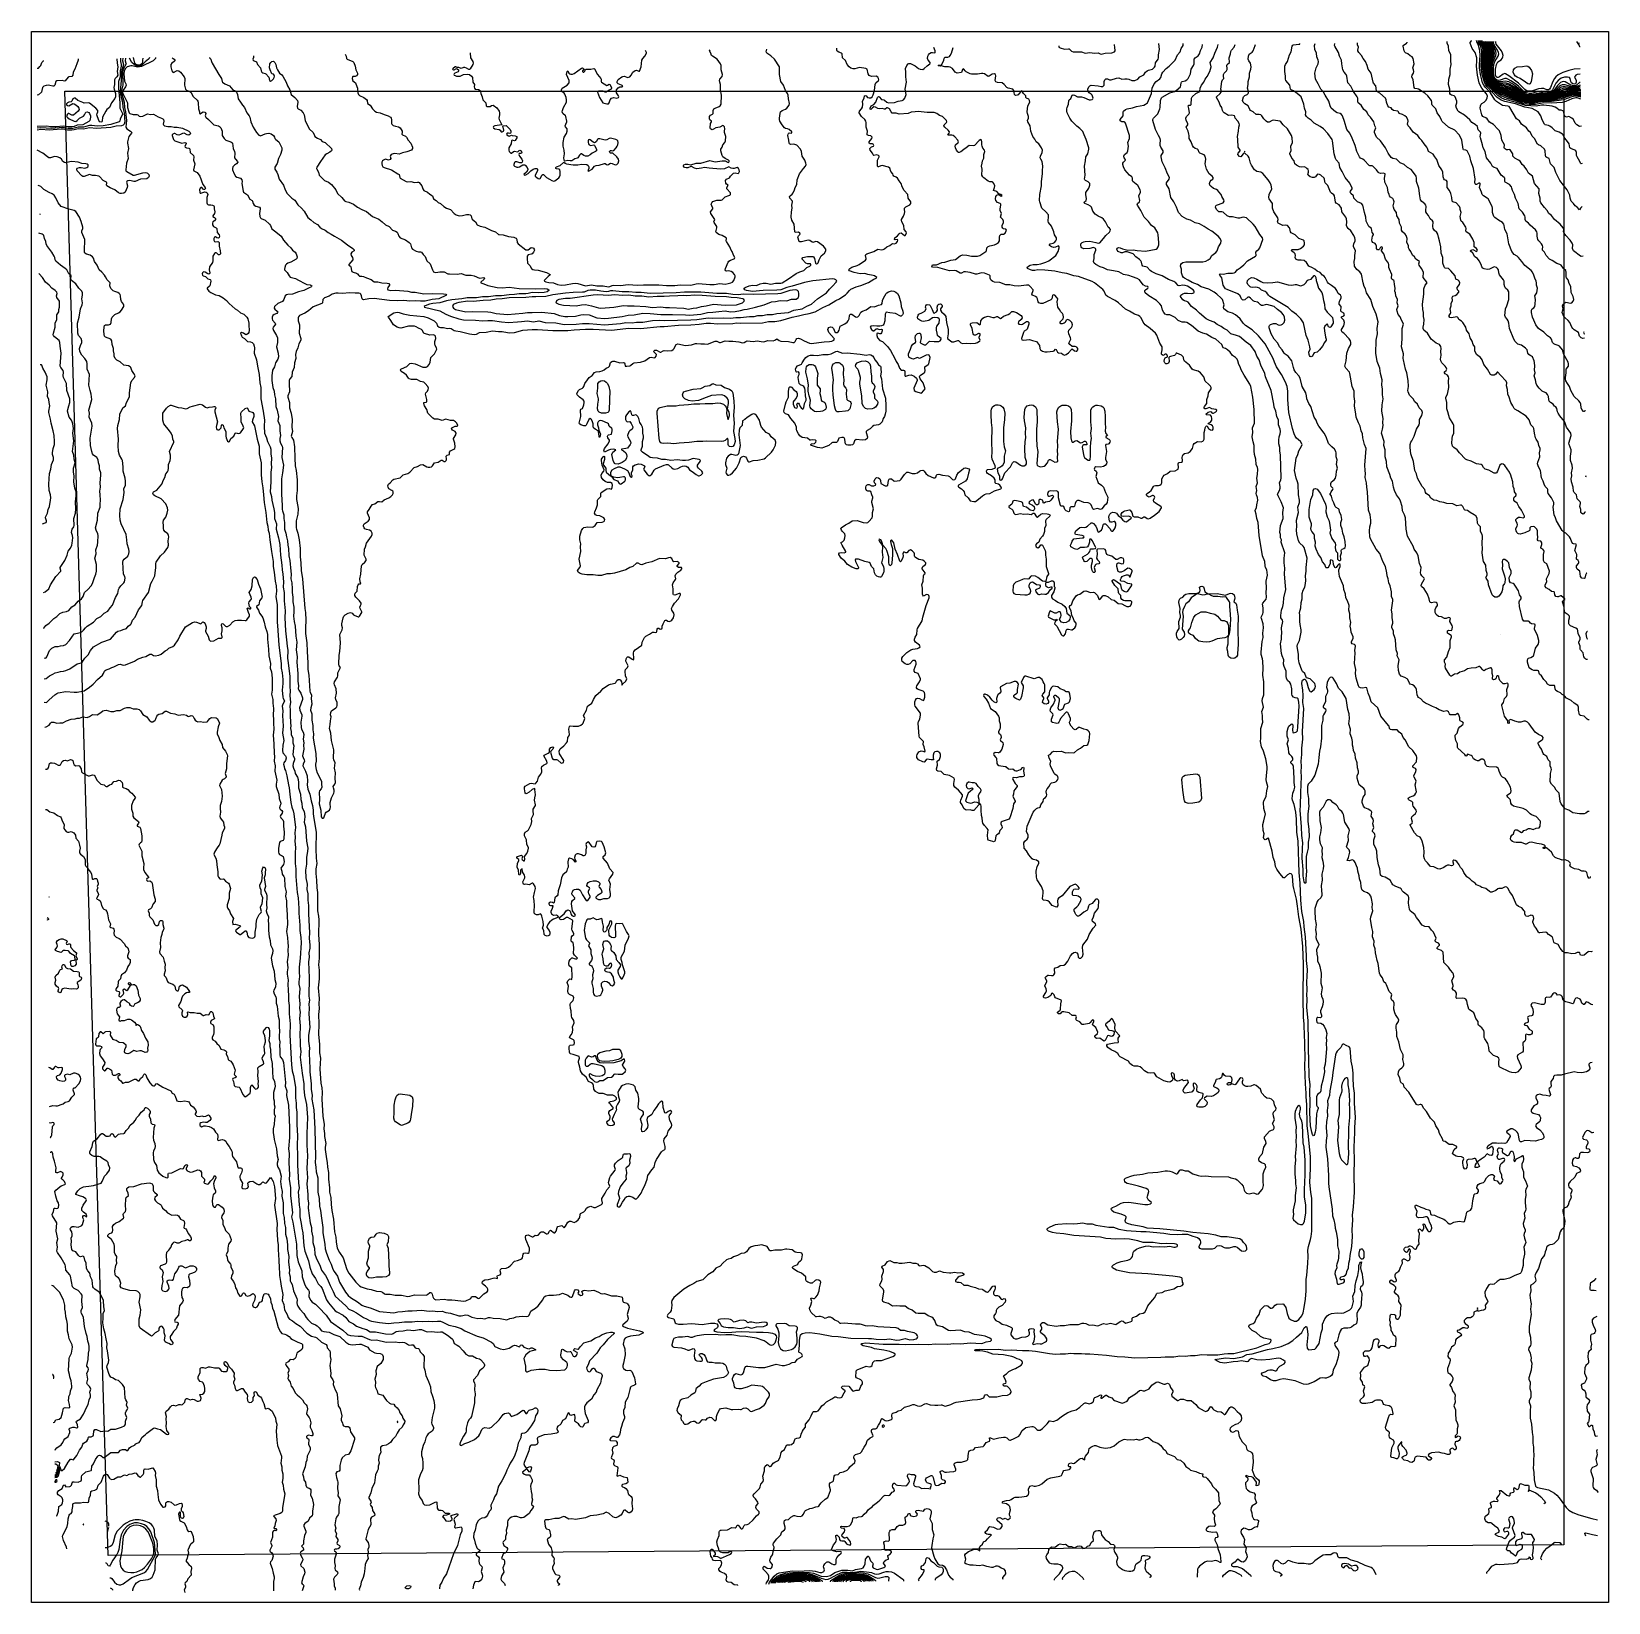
# Model space of a CAD drawing. Header units: feet. Extents: x 3308442 to 3309229, y 1376409 to 1377193.
import ezdxf

# ---------------------------------------------------------------- set-up
doc = ezdxf.new("R2010")
doc.units = ezdxf.units.FT
doc.header["$MEASUREMENT"] = 0
picture_1 = doc.add_image_def('image1.tif', size_in_pixel=(23683, 23593))

msp = doc.modelspace()

# ---------------------------------------------------------------- linework, layer by layer
at = {"color": 6}
for points, elevation in [([(3309217.03, 1377003.48), (3309216.84, 1377003.48), (3309216.46, 1377003.13), (3309216.08, 1377003.25), (3309215.32, 1377004.17), (3309214.94, 1377005.06), (3309214.74, 1377006.85), (3309214.49, 1377007.61), (3309213.8, 1377008.54), (3309211.46, 1377010.66), (3309209.79, 1377013.7), (3309209.16, 1377015.61), (3309208.05, 1377017.13), (3309207.32, 1377018.56), (3309207.09, 1377019.42), (3309207.07, 1377020.18), (3309207.49, 1377022.46), (3309207.43, 1377023.99), (3309207.53, 1377024.37), (3309208.56, 1377025.89), (3309208.63, 1377027.03), (3309208.38, 1377027.79), (3309206.38, 1377031.6), (3309205.57, 1377033.89), (3309204.17, 1377035.79), (3309203.52, 1377036.2), (3309201.99, 1377036.56), (3309201.23, 1377036.95), (3309200.62, 1377037.69), (3309200.09, 1377039.25), (3309199.71, 1377039.91), (3309198.18, 1377040.96), (3309196.28, 1377042.75), (3309193.7, 1377044.55), (3309192.32, 1377046.45), (3309191.41, 1377048.73), (3309190.61, 1377050.26), (3309190.09, 1377052.54), (3309190.11, 1377053.68), (3309190.5, 1377054.45), (3309191.33, 1377054.96), (3309191.76, 1377055.59), (3309191.99, 1377056.73), (3309192.1, 1377059.02), (3309191.84, 1377060.92), (3309192.85, 1377062.42), (3309193.16, 1377064.73), (3309192.72, 1377066.25), (3309192.7, 1377067.39), (3309192.52, 1377068.15), (3309191.77, 1377069.68), (3309191.36, 1377071.2), (3309190.67, 1377072.72), (3309190.07, 1377073.48), (3309186.76, 1377075.98), (3309185.36, 1377078.05), (3309183.72, 1377080.01), (3309182.95, 1377080.7), (3309181.59, 1377081.48), (3309180.32, 1377083), (3309178.93, 1377086.81), (3309178, 1377091.88), (3309176.84, 1377094.04), (3309176.58, 1377095.95), (3309176.32, 1377096.71), (3309175.72, 1377097.43), (3309173.62, 1377098.61), (3309171.91, 1377099.92), (3309171.42, 1377100.52), (3309170.62, 1377102.42), (3309170.74, 1377104.71), (3309170.57, 1377105.47), (3309168.49, 1377109.26), (3309168.1, 1377109.64), (3309166.2, 1377110.83), (3309165.58, 1377111.56), (3309165.29, 1377112.7), (3309164.2, 1377114.99), (3309164.6, 1377116.51), (3309164.54, 1377116.89), (3309164.3, 1377117.14), (3309163.92, 1377117.2), (3309162.67, 1377116.51), (3309162.39, 1377116.45), (3309162.01, 1377116.72), (3309161.83, 1377117.65), (3309162.05, 1377119.18), (3309161.23, 1377124.51), (3309159.84, 1377128.31), (3309159.45, 1377130.6), (3309158.3, 1377132.88), (3309157.98, 1377133.26), (3309157.44, 1377133.56), (3309156.3, 1377133.77), (3309156.03, 1377134.02), (3309155.41, 1377138.59), (3309155.13, 1377139.36), (3309154.02, 1377141.3), (3309151.87, 1377143.54), (3309148.8, 1377145.07), (3309145.64, 1377147.92), (3309145.26, 1377148.51), (3309144.49, 1377150.4), (3309143.11, 1377152.3), (3309142.42, 1377154.2), (3309140.6, 1377156.11), (3309140.46, 1377156.49), (3309140.5, 1377157.63), (3309140.23, 1377158.39), (3309138.41, 1377160.75), (3309136.88, 1377162.07), (3309133.84, 1377163.99), (3309133.07, 1377164.27), (3309131.93, 1377164.43), (3309131.58, 1377164.87), (3309131.06, 1377168.67), (3309130.47, 1377170.2), (3309130.61, 1377170.96), (3309131.27, 1377172.1), (3309131.39, 1377172.86), (3309131.29, 1377173.62), (3309130.87, 1377174.77), (3309131.62, 1377176.67), (3309131.11, 1377179.33), (3309130.62, 1377180.1), (3309129.65, 1377180.64), (3309128.51, 1377181.73), (3309127.36, 1377182.25), (3309126.98, 1377182.57), (3309126.67, 1377183.14), (3309126.14, 1377185.43), (3309126.13, 1377185.81), (3309127.74, 1377186.98), (3309128.12, 1377187.33), (3309128.12, 1377187.52)], 4491), ([(3309216.65, 1377039.75), (3309215.7, 1377039.67), (3309214.94, 1377040.01), (3309214.18, 1377040.86), (3309213.55, 1377042.64), (3309211.51, 1377043.96), (3309210.75, 1377044.64), (3309210.24, 1377045.31), (3309209.28, 1377047.59), (3309208.47, 1377048.55), (3309206.93, 1377049.88), (3309206.28, 1377050.64), (3309205.54, 1377052.54), (3309205.6, 1377053.3), (3309206.02, 1377054.45), (3309205.71, 1377055.97), (3309206.06, 1377056.73), (3309206.87, 1377057.49), (3309207.32, 1377057.68), (3309209.61, 1377057.31), (3309210.37, 1377057.47), (3309211.02, 1377058.25), (3309211.22, 1377059.02), (3309211.02, 1377060.54), (3309209.99, 1377062.65), (3309209.87, 1377065.49), (3309208.88, 1377067.01), (3309208.47, 1377068.91), (3309207.7, 1377069.85), (3309207.43, 1377070.44), (3309207.42, 1377072.72), (3309207.28, 1377073.48), (3309206.07, 1377074.63), (3309205.04, 1377076.18), (3309204.38, 1377076.53), (3309202.75, 1377077), (3309200.47, 1377078.54), (3309199.13, 1377079.2), (3309197.41, 1377081.1), (3309196.71, 1377082.62), (3309195.73, 1377083.76), (3309195.6, 1377084.15), (3309195.79, 1377085.29), (3309195.61, 1377086.05), (3309195.14, 1377086.81), (3309193.82, 1377088.33), (3309193.4, 1377089.1), (3309193.03, 1377090.62), (3309193.06, 1377092.14), (3309192.85, 1377092.9), (3309192.09, 1377093.92), (3309189.43, 1377096.16), (3309188.65, 1377097.09), (3309187.37, 1377098.23), (3309187.02, 1377098.99), (3309187.07, 1377100.14), (3309186.86, 1377100.9), (3309185.62, 1377102.71), (3309184.05, 1377104.33), (3309183.46, 1377106.99), (3309182.16, 1377109.66), (3309181.63, 1377111.56), (3309180.65, 1377113.46), (3309180.43, 1377114.61), (3309180.11, 1377115.37), (3309179.15, 1377116.47), (3309177.04, 1377117.65), (3309176.81, 1377118.03), (3309176.78, 1377119.56), (3309176.6, 1377119.94), (3309175.05, 1377121.08), (3309173.09, 1377124.51), (3309171.15, 1377125.17), (3309170.77, 1377125.44), (3309169.87, 1377127.17), (3309167.73, 1377129.84), (3309166.96, 1377132.88), (3309166.11, 1377134.79), (3309165.76, 1377136.31), (3309164.64, 1377139.74), (3309164.62, 1377140.5), (3309164.94, 1377142.02), (3309164.68, 1377142.58), (3309163.54, 1377143.68), (3309163.15, 1377145.48), (3309162.01, 1377146.47), (3309160.46, 1377147.35), (3309159.35, 1377148.73), (3309156.68, 1377151.1), (3309153.82, 1377152.68), (3309153.49, 1377153.06), (3309152.74, 1377154.59), (3309152.42, 1377155.73), (3309152.97, 1377157.25), (3309152.98, 1377158.01), (3309151.99, 1377160.3), (3309151.51, 1377160.68), (3309150.21, 1377161.06), (3309149.69, 1377161.44), (3309149.45, 1377161.82), (3309149.39, 1377164.1), (3309148.69, 1377166.39), (3309148.86, 1377169.05), (3309149.64, 1377171.34), (3309149.59, 1377174), (3309150.12, 1377176.29), (3309149.92, 1377178.19), (3309149.96, 1377180.86), (3309149.83, 1377181.4), (3309148.94, 1377183.14), (3309148.75, 1377185.43), (3309148.16, 1377186.95), (3309148.14, 1377187.9)], 4492), ([(3309215.89, 1377080.77), (3309214.94, 1377080.61), (3309214.56, 1377080.72), (3309211.1, 1377083.38), (3309210.67, 1377084.53), (3309210.76, 1377086.43), (3309210.52, 1377087.19), (3309209.43, 1377088.71), (3309207.27, 1377091), (3309206.45, 1377092.14), (3309206.16, 1377092.9), (3309206.26, 1377094.04), (3309205.97, 1377094.81), (3309204.4, 1377096.71), (3309201.61, 1377099.01), (3309200.09, 1377100.93), (3309198.84, 1377102.04), (3309197.93, 1377103.56), (3309196.66, 1377104.94), (3309194.86, 1377107.37), (3309194.55, 1377108.13), (3309194.44, 1377109.66), (3309193.9, 1377111.94), (3309194.04, 1377113.84), (3309193.95, 1377114.23), (3309191.71, 1377116.98), (3309191.08, 1377118.79), (3309190.74, 1377120.7), (3309188.67, 1377122.1), (3309187.9, 1377123.84), (3309186.44, 1377125.65), (3309185.58, 1377126.41), (3309184.48, 1377128.04), (3309183.72, 1377128.65), (3309181.81, 1377129.67), (3309181.11, 1377130.22), (3309180.91, 1377130.6), (3309180.88, 1377131.74), (3309179.53, 1377133.76), (3309179.15, 1377133.88), (3309178.39, 1377133.74), (3309177.62, 1377133.81), (3309176.68, 1377134.41), (3309176.57, 1377134.79), (3309176.64, 1377136.31), (3309175.4, 1377138.59), (3309175.1, 1377140.88), (3309174.2, 1377143.19), (3309173.44, 1377144.15), (3309171.15, 1377146.41), (3309169.25, 1377147.64), (3309168.08, 1377149.25), (3309167.34, 1377149.78), (3309166.2, 1377150.16), (3309165.82, 1377150.44), (3309165.32, 1377151.16), (3309164.56, 1377154.59), (3309164.68, 1377155.73), (3309165.05, 1377156.49), (3309165.44, 1377156.92), (3309166.61, 1377157.63), (3309167.34, 1377158.41), (3309168.03, 1377159.54), (3309168.15, 1377160.68), (3309167.6, 1377161.82), (3309165.35, 1377164.49), (3309164.51, 1377166.01), (3309164.09, 1377167.15), (3309163.23, 1377170.96), (3309162.7, 1377175.53), (3309162.94, 1377178.19), (3309162.88, 1377179.72), (3309161.99, 1377182.38), (3309160.59, 1377184.28), (3309159.61, 1377186.95), (3309159.63, 1377187.33), (3309160.28, 1377188.09), (3309160.28, 1377188.28)], 4493), ([(3309215.51, 1377105.4), (3309215.32, 1377105.4), (3309214.67, 1377104.71), (3309214.18, 1377103.9), (3309213.03, 1377105.23), (3309211.89, 1377105.76), (3309211.07, 1377106.99), (3309210.04, 1377108.13), (3309209.48, 1377109.66), (3309209.32, 1377111.18), (3309208.02, 1377113.84), (3309204.28, 1377118.39), (3309202.37, 1377122.52), (3309201.54, 1377124.89), (3309199.64, 1377126.79), (3309198.96, 1377129.46), (3309197.8, 1377129.87), (3309197.38, 1377130.22), (3309197.13, 1377130.98), (3309196.91, 1377133.26), (3309196.57, 1377134.02), (3309194.76, 1377135.76), (3309193.62, 1377136.23), (3309193.23, 1377136.55), (3309191.71, 1377139.36), (3309190.57, 1377140.54), (3309189.62, 1377142.4), (3309188.83, 1377143.16), (3309187.7, 1377144.69), (3309185.24, 1377146.55), (3309184.1, 1377148.22), (3309182.76, 1377149.25), (3309179.39, 1377154.97), (3309178.97, 1377155.35), (3309178.39, 1377155.59), (3309175.72, 1377155.95), (3309172.67, 1377157.96), (3309171.91, 1377158.78), (3309169.73, 1377162.2), (3309167.21, 1377164.87), (3309166.35, 1377166.01), (3309165.77, 1377167.15), (3309165.33, 1377168.67), (3309164.72, 1377171.34), (3309164.25, 1377174.77), (3309164.17, 1377176.29), (3309164.52, 1377180.86), (3309164.3, 1377183.4), (3309163.79, 1377185.81), (3309162.82, 1377187.71), (3309162.71, 1377188.28)], 4494), ([(3309215.51, 1377127.03), (3309214.94, 1377126.71), (3309214.56, 1377127.11), (3309214.24, 1377127.93), (3309212.88, 1377130.22), (3309212.66, 1377130.98), (3309212.62, 1377132.5), (3309212.24, 1377133.26), (3309211.74, 1377133.64), (3309209.83, 1377134.41), (3309209.32, 1377134.79), (3309208.98, 1377136.69), (3309207.7, 1377138.64), (3309206.69, 1377139.74), (3309206.02, 1377141.26), (3309205.58, 1377141.64), (3309203.9, 1377142.52), (3309201.99, 1377143.25), (3309200.55, 1377144.69), (3309199.33, 1377145.52), (3309198.57, 1377145.9), (3309197.04, 1377146.31), (3309196.66, 1377146.63), (3309195.52, 1377148.68), (3309194.9, 1377150.78), (3309193.47, 1377152.68), (3309190.57, 1377154.36), (3309186.76, 1377155.03), (3309182.19, 1377156.67), (3309176.86, 1377157.81), (3309174.96, 1377158.53), (3309173.05, 1377159.92), (3309168.11, 1377165.25), (3309167.23, 1377166.39), (3309166.64, 1377167.53), (3309165.56, 1377171.34), (3309165.17, 1377173.62), (3309164.98, 1377175.91), (3309165.43, 1377180.86), (3309165.34, 1377183.14), (3309164.7, 1377185.81), (3309163.77, 1377187.33), (3309163.51, 1377188.28)], 4495), ([(3309215.13, 1377145.5), (3309214.18, 1377145.42), (3309212.84, 1377146.21), (3309211.89, 1377147.16), (3309211.05, 1377148.87), (3309210.28, 1377149.64), (3309208.85, 1377150.36), (3309207.7, 1377150.11), (3309206.94, 1377150.36), (3309206.46, 1377151.16), (3309206.25, 1377152.68), (3309205.8, 1377153.27), (3309205.04, 1377153.55), (3309203.9, 1377153.63), (3309202.87, 1377154.59), (3309201.99, 1377155.13), (3309200.47, 1377155.52), (3309196.28, 1377156.1), (3309195.14, 1377156.04), (3309192.47, 1377155.56), (3309187.14, 1377155.9), (3309181.96, 1377157.63), (3309176.86, 1377158.96), (3309174.96, 1377159.78), (3309173.44, 1377160.86), (3309168.61, 1377165.63), (3309167.56, 1377167.15), (3309167.06, 1377168.29), (3309166.14, 1377171.72), (3309165.65, 1377175.15), (3309165.65, 1377177.05), (3309166.08, 1377181.24), (3309165.98, 1377183.52), (3309165.52, 1377185.43), (3309164.15, 1377187.71), (3309164.08, 1377188.28)], 4496), ([(3309214.75, 1377159.1), (3309213.03, 1377159.69), (3309212.27, 1377159.74), (3309210.37, 1377159.24), (3309207.32, 1377157.87), (3309205.42, 1377157.43), (3309200.09, 1377157.09), (3309196.28, 1377157.21), (3309192.09, 1377156.42), (3309189.05, 1377156.39), (3309186.38, 1377156.78), (3309181.81, 1377158.38), (3309178, 1377159.42), (3309174.96, 1377160.72), (3309172.67, 1377162.36), (3309169.95, 1377164.87), (3309168.65, 1377166.39), (3309167.62, 1377168.29), (3309166.75, 1377171.34), (3309166.2, 1377175.15), (3309166.18, 1377177.05), (3309166.6, 1377181.62), (3309166.47, 1377183.9), (3309166.06, 1377185.43), (3309164.66, 1377187.71), (3309164.59, 1377188.28)], 4497), ([(3309214.75, 1377160), (3309212.65, 1377160.56), (3309211.89, 1377160.57), (3309210.37, 1377160.27), (3309206.18, 1377158.8), (3309203.9, 1377158.31), (3309200.09, 1377157.86), (3309195.9, 1377157.83), (3309191.71, 1377157.05), (3309189.05, 1377156.98), (3309187.14, 1377157.21), (3309185.24, 1377157.74), (3309181.81, 1377158.97), (3309178.39, 1377160), (3309174.58, 1377161.69), (3309171.91, 1377163.59), (3309170.13, 1377165.25), (3309168.9, 1377166.77), (3309167.94, 1377168.67), (3309167.18, 1377171.34), (3309166.64, 1377175.15), (3309166.61, 1377177.05), (3309167.03, 1377181.62), (3309166.91, 1377183.9), (3309166.52, 1377185.43), (3309165.13, 1377187.71), (3309165.07, 1377188.28)], 4498), ([(3309214.75, 1377160.52), (3309212.65, 1377161.07), (3309211.13, 1377161.07), (3309209.41, 1377160.68), (3309205.04, 1377159.28), (3309201.23, 1377158.52), (3309195.9, 1377158.31), (3309191.33, 1377157.56), (3309189.05, 1377157.5), (3309187.14, 1377157.74), (3309185.24, 1377158.25), (3309178.39, 1377160.64), (3309174.58, 1377162.32), (3309172.29, 1377163.8), (3309170.39, 1377165.49), (3309169.1, 1377167.15), (3309168.2, 1377169.05), (3309167.56, 1377171.34), (3309167.03, 1377175.15), (3309167, 1377177.05), (3309167.41, 1377181.62), (3309167.29, 1377183.9), (3309166.91, 1377185.43), (3309165.78, 1377187.33), (3309165.54, 1377188.28)], 4499), ([(3309214.75, 1377160.95), (3309212.65, 1377161.49), (3309211.13, 1377161.54), (3309208.85, 1377161.07), (3309204.28, 1377159.68), (3309200.85, 1377158.9), (3309195.52, 1377158.65), (3309191.33, 1377158.03), (3309189.05, 1377157.96), (3309187.14, 1377158.2), (3309184.86, 1377158.83), (3309178.39, 1377161.24), (3309173.82, 1377163.29), (3309171.91, 1377164.53), (3309170.36, 1377166.01), (3309169.06, 1377167.91), (3309168.3, 1377169.82), (3309167.75, 1377172.1), (3309167.36, 1377175.53), (3309167.38, 1377177.43), (3309167.75, 1377181.24), (3309167.68, 1377183.52), (3309167.26, 1377185.43), (3309166.2, 1377187.33), (3309166.08, 1377187.9)], 4500), ([(3309214.75, 1377161.38), (3309212.27, 1377161.95), (3309210.75, 1377161.91), (3309208.08, 1377161.37), (3309200.85, 1377159.27), (3309195.52, 1377158.99), (3309191.33, 1377158.43), (3309189.05, 1377158.36), (3309187.14, 1377158.61), (3309184.86, 1377159.25), (3309175.34, 1377163.07), (3309173.44, 1377163.97), (3309171.53, 1377165.27), (3309170.13, 1377166.77), (3309169.21, 1377168.29), (3309168.38, 1377170.58), (3309167.89, 1377173.24), (3309167.68, 1377175.91), (3309168.09, 1377181.24), (3309168.01, 1377183.52), (3309167.58, 1377185.43), (3309166.6, 1377187.33), (3309166.48, 1377187.9)], 4501), ([(3309214.75, 1377161.85), (3309212.27, 1377162.34), (3309210.75, 1377162.3), (3309207.32, 1377161.66), (3309200.47, 1377159.54), (3309195.52, 1377159.3), (3309190.95, 1377158.74), (3309189.05, 1377158.72), (3309187.14, 1377158.97), (3309184.86, 1377159.64), (3309173.05, 1377164.62), (3309171.53, 1377165.7), (3309170.22, 1377167.15), (3309169.36, 1377168.67), (3309168.57, 1377170.96), (3309168.18, 1377173.24), (3309167.99, 1377175.91), (3309168.41, 1377180.86), (3309168.37, 1377183.14), (3309168.02, 1377185.05), (3309166.98, 1377187.33), (3309166.9, 1377187.9)], 4502), ([(3309214.75, 1377162.41), (3309212.27, 1377162.74), (3309209.61, 1377162.54), (3309206.18, 1377161.85), (3309200.47, 1377159.86), (3309195.14, 1377159.57), (3309190.95, 1377159.06), (3309189.05, 1377159.03), (3309187.14, 1377159.3), (3309185.24, 1377159.88), (3309177.62, 1377163.29), (3309173.05, 1377165.04), (3309171.53, 1377166.12), (3309170.39, 1377167.41), (3309169.49, 1377169.05), (3309168.84, 1377170.96), (3309168.42, 1377173.62), (3309168.29, 1377175.91), (3309168.74, 1377180.86), (3309168.74, 1377182.76), (3309168.33, 1377185.05), (3309167.38, 1377187.33), (3309167.32, 1377187.9)], 4503), ([(3309214.75, 1377163.02), (3309211.89, 1377163.14), (3309207.32, 1377162.67), (3309205.04, 1377162.03), (3309201.61, 1377160.53), (3309200.09, 1377160.1), (3309195.14, 1377159.88), (3309190.95, 1377159.36), (3309189.05, 1377159.33), (3309187.52, 1377159.53), (3309185.62, 1377160.08), (3309178.39, 1377163.55), (3309173.05, 1377165.46), (3309171.91, 1377166.21), (3309170.64, 1377167.53), (3309169.77, 1377169.05), (3309169.11, 1377170.96), (3309168.74, 1377173.24), (3309168.59, 1377175.53), (3309169.09, 1377180.86), (3309169.09, 1377182.76), (3309168.77, 1377184.67), (3309167.91, 1377186.95), (3309167.77, 1377187.9)], 4504), ([(3309214.75, 1377163.63), (3309208.47, 1377163.33), (3309206.56, 1377163.09), (3309204.66, 1377162.46), (3309201.23, 1377160.74), (3309199.71, 1377160.35), (3309195.14, 1377160.19), (3309190.95, 1377159.65), (3309189.05, 1377159.61), (3309187.52, 1377159.82), (3309185.95, 1377160.3), (3309179.15, 1377163.82), (3309177.24, 1377164.57), (3309174.58, 1377165.28), (3309173.05, 1377165.87), (3309171.91, 1377166.61), (3309170.7, 1377167.91), (3309169.88, 1377169.44), (3309169.28, 1377171.34), (3309168.97, 1377173.62), (3309168.89, 1377175.91), (3309169.45, 1377180.86), (3309169.49, 1377182.38), (3309169.2, 1377184.28), (3309168.33, 1377186.95), (3309168.25, 1377187.9)], 4505), ([(3309214.39, 1377164.29), (3309211.51, 1377163.92), (3309207.32, 1377163.82), (3309206.18, 1377163.66), (3309204.66, 1377163.11), (3309201.23, 1377161.1), (3309199.71, 1377160.65), (3309195.14, 1377160.51), (3309190.95, 1377159.94), (3309189.05, 1377159.89), (3309187.52, 1377160.11), (3309185.62, 1377160.78), (3309180.67, 1377163.71), (3309178.39, 1377164.76), (3309177.24, 1377165.15), (3309174.2, 1377165.84), (3309173.05, 1377166.27), (3309171.91, 1377167), (3309170.77, 1377168.27), (3309169.99, 1377169.82), (3309169.54, 1377171.34), (3309169.25, 1377173.62), (3309169.18, 1377175.91), (3309169.85, 1377180.86), (3309169.9, 1377182.38), (3309169.59, 1377184.28), (3309168.78, 1377186.95), (3309168.76, 1377187.9)], 4506), ([(3309214.37, 1377164.77), (3309211.51, 1377164.33), (3309207.32, 1377164.49), (3309205.8, 1377164.33), (3309204.28, 1377163.63), (3309201.23, 1377161.5), (3309199.71, 1377160.97), (3309195.14, 1377160.86), (3309190.95, 1377160.23), (3309189.05, 1377160.17), (3309187.52, 1377160.41), (3309185.79, 1377161.06), (3309184.44, 1377161.82), (3309181.05, 1377164.13), (3309179.15, 1377165.11), (3309177.24, 1377165.77), (3309173.82, 1377166.38), (3309172.67, 1377166.85), (3309171.53, 1377167.73), (3309170.81, 1377168.67), (3309170.12, 1377170.2), (3309169.74, 1377171.72), (3309169.51, 1377174), (3309169.51, 1377176.29), (3309170.29, 1377180.86), (3309170.37, 1377182.38), (3309170.12, 1377183.9), (3309169.32, 1377186.57), (3309169.25, 1377187.9)], 4507), ([(3309214.37, 1377165.36), (3309212.27, 1377164.84), (3309211.13, 1377164.73), (3309206.94, 1377165.28), (3309205.8, 1377165.22), (3309205.04, 1377164.97), (3309204.28, 1377164.52), (3309201.6, 1377162.2), (3309200.09, 1377161.4), (3309198.57, 1377161.17), (3309194.76, 1377161.22), (3309190.95, 1377160.55), (3309189.05, 1377160.47), (3309187.52, 1377160.73), (3309185.82, 1377161.44), (3309181.43, 1377164.57), (3309179.15, 1377165.83), (3309177.62, 1377166.35), (3309174.2, 1377166.72), (3309172.67, 1377167.24), (3309171.53, 1377168.14), (3309170.89, 1377169.05), (3309170.39, 1377170.2), (3309170.02, 1377171.72), (3309169.81, 1377174.39), (3309169.88, 1377176.67), (3309170.82, 1377180.86), (3309170.95, 1377182), (3309170.64, 1377183.9), (3309169.76, 1377186.57), (3309169.73, 1377187.9)], 4508), ([(3309214.37, 1377166.07), (3309212.27, 1377165.28), (3309211.13, 1377165.17), (3309209.61, 1377165.42), (3309206.94, 1377166.26), (3309205.42, 1377166.24), (3309204.28, 1377165.63), (3309201.34, 1377162.58), (3309200.09, 1377161.8), (3309198.57, 1377161.51), (3309194.76, 1377161.67), (3309190.95, 1377160.93), (3309189.05, 1377160.82), (3309187.52, 1377161.1), (3309185.96, 1377161.82), (3309181.81, 1377165.06), (3309179.15, 1377166.62), (3309177.62, 1377167.12), (3309174.2, 1377167.19), (3309172.67, 1377167.64), (3309171.91, 1377168.19), (3309171.15, 1377169.16), (3309170.69, 1377170.2), (3309170.34, 1377171.72), (3309170.16, 1377174.39), (3309170.27, 1377176.67), (3309170.57, 1377178.19), (3309171.48, 1377180.86), (3309171.64, 1377182), (3309171.37, 1377183.52), (3309170.22, 1377186.57), (3309170.2, 1377187.9)], 4509), ([(3309214.37, 1377167.33), (3309214.18, 1377167.33), (3309212.65, 1377166.01), (3309211.89, 1377165.72), (3309211.13, 1377165.67), (3309209.82, 1377166.01), (3309206.94, 1377167.7), (3309206.18, 1377167.81), (3309205.42, 1377167.7), (3309204.66, 1377167.35), (3309203.9, 1377166.77), (3309203.13, 1377165.93), (3309201.3, 1377163.34), (3309200.53, 1377162.58), (3309199.88, 1377162.2), (3309198.18, 1377161.91), (3309195.9, 1377162.22), (3309194.76, 1377162.23), (3309190.95, 1377161.39), (3309189.43, 1377161.25), (3309187.9, 1377161.44), (3309186.27, 1377162.2), (3309181.81, 1377165.92), (3309180.29, 1377166.93), (3309178.77, 1377167.71), (3309177.24, 1377168.1), (3309174.58, 1377167.74), (3309173.05, 1377167.92), (3309172.29, 1377168.34), (3309171.53, 1377169.17), (3309171.04, 1377170.2), (3309170.76, 1377171.34), (3309170.59, 1377174.39), (3309170.77, 1377176.8), (3309171.15, 1377178.22), (3309172.36, 1377180.86), (3309172.53, 1377182), (3309172.16, 1377183.52), (3309170.77, 1377186.41), (3309170.72, 1377187.9)], 4510), ([(3309214.37, 1377171.47), (3309212.99, 1377171.34), (3309212.27, 1377170.96), (3309211.89, 1377170.58), (3309211.7, 1377170.2), (3309211.73, 1377169.82), (3309212.46, 1377168.29), (3309212.48, 1377167.53), (3309212.05, 1377166.77), (3309211.51, 1377166.53), (3309210.75, 1377166.64), (3309210.08, 1377167.15), (3309209.74, 1377167.91), (3309209.44, 1377169.44), (3309209.06, 1377169.82), (3309208.08, 1377170.1), (3309206.56, 1377170.03), (3309205.04, 1377169.52), (3309203.52, 1377168.42), (3309202.37, 1377166.96), (3309200.65, 1377163.72), (3309199.92, 1377162.96), (3309199.33, 1377162.63), (3309198.57, 1377162.47), (3309197.8, 1377162.5), (3309195.14, 1377163.05), (3309193.62, 1377162.84), (3309190.19, 1377161.94), (3309189.05, 1377161.9), (3309187.68, 1377162.2), (3309186.34, 1377162.96), (3309183.72, 1377165.46), (3309182.19, 1377166.69), (3309179.91, 1377168.26), (3309178.39, 1377169.1), (3309177.62, 1377169.34), (3309176.86, 1377169.35), (3309174.58, 1377168.56), (3309173.82, 1377168.44), (3309172.67, 1377168.71), (3309171.88, 1377169.44), (3309171.49, 1377170.2), (3309171.27, 1377171.34), (3309171.18, 1377174.39), (3309171.4, 1377176.29), (3309171.83, 1377177.81), (3309173.51, 1377180.48), (3309173.78, 1377181.62), (3309173.71, 1377182.38), (3309173.43, 1377183.14), (3309171.51, 1377186.19), (3309171.28, 1377186.95), (3309171.36, 1377187.9)], 4511), ([(3309214.37, 1377174.19), (3309211.51, 1377173.95), (3309208.85, 1377173.37), (3309205.8, 1377172.33), (3309203.52, 1377171.14), (3309202.37, 1377170.28), (3309201.61, 1377169.41), (3309200.8, 1377167.91), (3309199.7, 1377164.87), (3309199.14, 1377164.1), (3309198.57, 1377163.74), (3309197.8, 1377163.78), (3309196.28, 1377164.37), (3309195.14, 1377164.41), (3309193.62, 1377164.17), (3309190.19, 1377163.08), (3309189.05, 1377163), (3309187.9, 1377163.22), (3309186.76, 1377163.91), (3309183.72, 1377166.97), (3309178.77, 1377170.71), (3309177.24, 1377171.7), (3309176.86, 1377171.79), (3309176.1, 1377171.59), (3309174.27, 1377170.2), (3309173.45, 1377169.82), (3309173.05, 1377169.83), (3309172.55, 1377170.2), (3309172.28, 1377170.96), (3309172.23, 1377174), (3309172.67, 1377176.28), (3309172.99, 1377177.05), (3309173.44, 1377177.63), (3309174.96, 1377178.7), (3309175.6, 1377179.33), (3309175.9, 1377180.1), (3309175.96, 1377180.86), (3309175.73, 1377182), (3309175.15, 1377183.14), (3309172.46, 1377186.57), (3309172.31, 1377187.33), (3309172.44, 1377187.9)], 4512), ([(3309212.67, 1377187.9), (3309213.87, 1377185.81), (3309214.18, 1377185.4), (3309214.37, 1377185.4)], 4512), ([(3308486.03, 1377179.53), (3308485.93, 1377177.81), (3308486.36, 1377176.29), (3308486.41, 1377175.53), (3308485.84, 1377173.24), (3308485.82, 1377170.2), (3308485.08, 1377167.91), (3308484.99, 1377164.49), (3308485.66, 1377157.25), (3308485.7, 1377154.59), (3308485.97, 1377153.82), (3308486.85, 1377152.3), (3308486.93, 1377151.54), (3308486.55, 1377150.37), (3308485.8, 1377149.25), (3308485.7, 1377148.11), (3308485.31, 1377147.73), (3308481.22, 1377146.37), (3308477.41, 1377145.83), (3308474.36, 1377145.59), (3308471.7, 1377145.89), (3308470.55, 1377145.86), (3308467.51, 1377145), (3308464.84, 1377145.06), (3308462.18, 1377144.42), (3308459.89, 1377144.45), (3308457.23, 1377144.84), (3308451.52, 1377144.46), (3308446.19, 1377144.7), (3308444.47, 1377144.53)], 4483), ([(3308487.12, 1377179.53), (3308487.02, 1377178.19), (3308487.55, 1377176.29), (3308486.46, 1377172.86), (3308486.45, 1377170.2), (3308485.87, 1377162.96), (3308486.02, 1377161.44), (3308486.95, 1377157.63), (3308487.1, 1377154.97), (3308487.9, 1377152.3), (3308488.13, 1377147.73), (3308487.79, 1377146.59), (3308487.31, 1377146.03), (3308486.55, 1377145.81), (3308483.88, 1377145.64), (3308481.22, 1377144.97), (3308473.98, 1377144.49), (3308470.55, 1377144.78), (3308467.51, 1377144.08), (3308464.84, 1377144.21), (3308462.94, 1377143.71), (3308461.8, 1377143.59), (3308459.51, 1377143.61), (3308457.61, 1377144.01), (3308456.47, 1377144.06), (3308450.37, 1377143.66), (3308446.19, 1377143.99), (3308444.47, 1377143.66)], 4482), ([(3308488.58, 1377179.53), (3308488.29, 1377178.19), (3308488.75, 1377177.05), (3308488.77, 1377176.67), (3308487.33, 1377174), (3308487, 1377172.86), (3308487.1, 1377166.01), (3308486.47, 1377163.34), (3308486.44, 1377162.2), (3308487.77, 1377157.63), (3308487.93, 1377154.97), (3308488.56, 1377152.68), (3308488.92, 1377148.49), (3308488.65, 1377145.07), (3308489.21, 1377144.25), (3308490.92, 1377143.16), (3308491.41, 1377142.78), (3308491.62, 1377142.4), (3308491.47, 1377142.02), (3308490.14, 1377140.5), (3308489.51, 1377137.83), (3308489.49, 1377137.07), (3308490.04, 1377134.41), (3308489.56, 1377132.12), (3308489.87, 1377129.46), (3308488.96, 1377127.17), (3308488.62, 1377123.74), (3308488.73, 1377123.36), (3308489.14, 1377122.98), (3308492.26, 1377121.09), (3308493.02, 1377121.16), (3308497.21, 1377122.28), (3308498.35, 1377122.38), (3308499.11, 1377122.26), (3308499.49, 1377122.11), (3308500.12, 1377121.46), (3308500.28, 1377120.7), (3308499.97, 1377119.94), (3308499.11, 1377119.38), (3308496.07, 1377119.09), (3308493.4, 1377117.95), (3308492.64, 1377117.98), (3308490.74, 1377118.42), (3308489.59, 1377118.27), (3308489.21, 1377118.03), (3308489.04, 1377117.65), (3308489.44, 1377115.75), (3308489.41, 1377114.99), (3308488.27, 1377112.7), (3308487.69, 1377112.21), (3308486.55, 1377111.94), (3308485.79, 1377111.92), (3308485.02, 1377112.3), (3308483.12, 1377113.77), (3308480.84, 1377114.74), (3308479.22, 1377115.75), (3308478.96, 1377116.13), (3308479.22, 1377117.27), (3308478.99, 1377117.65), (3308477.41, 1377118.52), (3308475.5, 1377120.38), (3308475.12, 1377120.58), (3308473.6, 1377120.93), (3308472.08, 1377120.92), (3308470.55, 1377121.53), (3308467.89, 1377120.38), (3308467.13, 1377120.53), (3308466.75, 1377120.77), (3308464.43, 1377123.36), (3308464.21, 1377124.12), (3308464.46, 1377124.55), (3308465.61, 1377124.95), (3308466.37, 1377125), (3308468.27, 1377124.69), (3308469.16, 1377124.89), (3308469.67, 1377125.27), (3308469.89, 1377125.65), (3308469.79, 1377126.32), (3308469.41, 1377126.64), (3308468.65, 1377126.86), (3308466.75, 1377127.02), (3308464.84, 1377127.55), (3308461.8, 1377127.9), (3308460.66, 1377127.84), (3308458.75, 1377127.32), (3308457.99, 1377127.43), (3308457.24, 1377127.93), (3308456.64, 1377129.07), (3308455.75, 1377129.84), (3308454.44, 1377130.22), (3308453.04, 1377130.41), (3308451.14, 1377129.84), (3308450.31, 1377129.84), (3308449.54, 1377130.22), (3308447.22, 1377132.12), (3308444.47, 1377133.62)], 4481), ([(3308503.51, 1377179.91), (3308503.42, 1377179.33), (3308503.2, 1377178.95), (3308502.31, 1377178.19), (3308496.45, 1377175.3), (3308494.54, 1377175.08), (3308491.88, 1377175.68), (3308491.12, 1377175.67), (3308489.39, 1377175.15), (3308488.45, 1377174.43), (3308487.85, 1377173.24), (3308487.65, 1377171.72), (3308488.07, 1377168.1), (3308488.63, 1377166.77), (3308488.77, 1377166.01), (3308488.55, 1377165.25), (3308487.31, 1377163.53), (3308487.05, 1377162.58), (3308487.15, 1377161.82), (3308489.45, 1377157.25), (3308489.58, 1377154.97), (3308489.97, 1377153.29), (3308490.35, 1377152.27), (3308490.74, 1377151.92), (3308492.26, 1377151.46), (3308494.16, 1377151.35), (3308494.64, 1377151.16), (3308495.3, 1377150.6), (3308496.07, 1377150.34), (3308497.21, 1377150.55), (3308499.49, 1377151.66), (3308501.02, 1377151.33), (3308502.54, 1377151.57), (3308504.82, 1377150.24), (3308506.44, 1377149.64), (3308507.11, 1377149.23), (3308507.39, 1377148.87), (3308507.63, 1377148.11), (3308507.37, 1377146.59), (3308507.49, 1377146.21), (3308507.91, 1377145.83), (3308509.69, 1377145.45), (3308511.3, 1377145.34), (3308512.82, 1377145.05), (3308514.34, 1377145.01), (3308517.01, 1377144.58), (3308520.05, 1377143.03), (3308520.8, 1377142.4), (3308520.97, 1377142.02), (3308520.82, 1377141.55), (3308520.05, 1377141.17), (3308519.29, 1377141.3), (3308517.77, 1377142.02), (3308517.01, 1377141.93), (3308515.87, 1377141.36), (3308515.1, 1377141.17), (3308514.34, 1377141.32), (3308513.2, 1377141.95), (3308512.82, 1377141.98), (3308512.11, 1377141.64), (3308511.8, 1377141.26), (3308511.75, 1377140.88), (3308512.48, 1377138.97), (3308513.2, 1377138.29), (3308516.63, 1377137.1), (3308518.15, 1377137.37), (3308518.53, 1377137.31), (3308518.78, 1377137.07), (3308518.86, 1377136.69), (3308518.11, 1377135.55), (3308518.26, 1377135.17), (3308518.91, 1377134.81), (3308520.05, 1377134.59), (3308520.43, 1377134.37), (3308520.64, 1377134.02), (3308520.72, 1377132.5), (3308522.4, 1377130.98), (3308522.55, 1377130.22), (3308522.38, 1377128.69), (3308523.18, 1377126.79), (3308522.49, 1377123.74), (3308522.63, 1377123.36), (3308524.24, 1377122.48), (3308525.56, 1377120.7), (3308527.12, 1377116.51), (3308528.34, 1377114.99), (3308528.38, 1377114.61), (3308528.22, 1377114.23), (3308528.05, 1377114.03), (3308527.67, 1377113.99), (3308527.29, 1377114.15), (3308526.53, 1377114.89), (3308526.15, 1377114.99), (3308525.76, 1377114.71), (3308525.48, 1377113.84), (3308525.53, 1377112.7), (3308525.76, 1377112.22), (3308526.15, 1377112.13), (3308528.05, 1377112.85), (3308528.81, 1377112.61), (3308529.19, 1377112.32), (3308529.56, 1377111.56), (3308529.09, 1377110.04), (3308529.05, 1377107.37), (3308529.19, 1377106.82), (3308529.57, 1377106.42), (3308529.95, 1377106.3), (3308531.1, 1377106.35), (3308531.86, 1377106.22), (3308532.53, 1377105.85), (3308532.82, 1377105.47), (3308532.76, 1377104.33), (3308533.09, 1377102.8), (3308532.87, 1377102.04), (3308532.13, 1377100.9), (3308532.05, 1377100.52), (3308533, 1377100.05), (3308533.38, 1377099.55), (3308533.46, 1377098.99), (3308533, 1377098.34), (3308532.07, 1377097.85), (3308531.87, 1377097.09), (3308531.96, 1377096.33), (3308532.38, 1377095.57), (3308533.81, 1377094.81), (3308534.01, 1377094.43), (3308534.25, 1377092.52), (3308535.28, 1377091.38), (3308535.45, 1377090.62), (3308535.28, 1377090.09), (3308534.9, 1377089.77), (3308534.14, 1377089.86), (3308533.38, 1377090.39), (3308533, 1377090.24), (3308532.62, 1377089.58), (3308532.54, 1377088.71), (3308533, 1377087.98), (3308533.38, 1377087.86), (3308534.52, 1377088.04), (3308534.9, 1377087.91), (3308535.18, 1377087.57), (3308535.23, 1377085.67), (3308535.78, 1377083.38), (3308535.85, 1377081.86), (3308535.66, 1377081.53), (3308535.28, 1377081.31), (3308534.9, 1377081.4), (3308534.14, 1377082.22), (3308533.76, 1377082.42), (3308533.38, 1377082.37), (3308533, 1377082.04), (3308532.12, 1377080.72), (3308532.08, 1377078.43), (3308531.86, 1377077.54), (3308530.37, 1377075.39), (3308530.3, 1377073.86), (3308530.53, 1377072.34), (3308530.39, 1377071.96), (3308529.95, 1377071.77), (3308529.57, 1377071.82), (3308528.26, 1377072.72), (3308527.67, 1377072.85), (3308527.29, 1377072.72), (3308526.93, 1377072.34), (3308526.82, 1377071.96), (3308526.91, 1377071.2), (3308527.29, 1377070.9), (3308528.43, 1377070.62), (3308529.57, 1377069.32), (3308530.71, 1377069.13), (3308530.91, 1377068.91), (3308531.02, 1377068.15), (3308530.52, 1377065.87), (3308530.3, 1377065.49), (3308529.22, 1377064.73), (3308529.23, 1377064.35), (3308530.16, 1377063.2), (3308531.1, 1377062.52), (3308533.38, 1377061.39), (3308535.28, 1377061.01), (3308537.19, 1377059.89), (3308538.87, 1377058.63), (3308540.21, 1377057.11), (3308543.22, 1377054.45), (3308544.42, 1377053.71), (3308545.95, 1377052.47), (3308547.52, 1377051.78), (3308549.04, 1377050.26), (3308549.52, 1377049.5), (3308550.09, 1377047.21), (3308550.03, 1377046.07), (3308550.27, 1377043.78), (3308550.07, 1377042.64), (3308549.75, 1377042.15), (3308548.99, 1377041.53), (3308548.61, 1377041.5), (3308547.47, 1377042.22), (3308546.33, 1377042.64), (3308545.97, 1377042.26), (3308546.33, 1377041.03), (3308546.71, 1377040.34), (3308547.85, 1377039.67), (3308549.37, 1377038.05), (3308550.9, 1377037.93), (3308551.66, 1377037.63), (3308552.3, 1377036.93), (3308552.76, 1377035.79), (3308552.86, 1377035.03), (3308552.75, 1377032.36), (3308553.89, 1377028.94), (3308554.32, 1377025.82), (3308555.18, 1377021.7), (3308555.48, 1377017.51), (3308555.99, 1377015.23), (3308556.05, 1377009.52), (3308557.24, 1377003.42), (3308557.9, 1376998.86), (3308557.78, 1376995.81), (3308557.95, 1376992.38), (3308558.91, 1376990.1), (3308559.45, 1376988.19), (3308560.72, 1376985.53), (3308561.01, 1376984.39), (3308561.03, 1376982.1), (3308561.43, 1376979.82), (3308561.12, 1376977.15), (3308561.43, 1376975.25), (3308561.01, 1376972.96), (3308561.08, 1376968.01), (3308560.69, 1376963.06), (3308561.32, 1376960.78), (3308561.47, 1376958.88), (3308562.55, 1376954.69), (3308562.79, 1376952.78), (3308562.94, 1376949.74), (3308563.89, 1376947.07), (3308563.69, 1376944.41), (3308564.93, 1376940.22), (3308565.5, 1376936.79), (3308565.85, 1376931.46), (3308566.55, 1376926.51), (3308566.66, 1376924.23), (3308567.07, 1376921.94), (3308567.36, 1376918.13), (3308567.26, 1376915.47), (3308567.63, 1376912.8), (3308567.72, 1376908.62), (3308568.26, 1376903.67), (3308568.1, 1376900.24), (3308568.28, 1376893.77), (3308568.92, 1376889.2), (3308569.15, 1376886.15), (3308569.56, 1376883.87), (3308569.31, 1376880.06), (3308569.74, 1376877.77), (3308570.48, 1376870.92), (3308570.51, 1376865.97), (3308570.7, 1376863.69), (3308570.44, 1376861.4), (3308570.77, 1376857.97), (3308570.54, 1376856.07), (3308570.68, 1376854.17), (3308570.61, 1376851.88), (3308570.83, 1376847.69), (3308571.01, 1376846.55), (3308570.89, 1376845.03), (3308571.19, 1376843.51), (3308571.25, 1376841.98), (3308571.99, 1376840.08), (3308572.06, 1376837.79), (3308572.54, 1376836.27), (3308572.27, 1376835.13), (3308572.03, 1376832.08), (3308572.17, 1376831.32), (3308572.76, 1376830.18), (3308572.85, 1376829.42), (3308572.11, 1376827.51), (3308572.03, 1376826.37), (3308572.3, 1376825.23), (3308572.97, 1376823.71), (3308573.18, 1376822.56), (3308574.3, 1376820.66), (3308574.7, 1376819.52), (3308574.86, 1376817.99), (3308574.8, 1376815.33), (3308575.9, 1376812.28), (3308576.02, 1376809.62), (3308576.5, 1376807.71), (3308576.74, 1376805.43), (3308577.6, 1376803.53), (3308577.9, 1376802.38), (3308577.99, 1376800.86), (3308577.74, 1376798.2), (3308578.35, 1376795.91), (3308578.81, 1376788.68), (3308579.43, 1376785.25), (3308579.39, 1376783.73), (3308578.75, 1376780.68), (3308578.76, 1376777.25), (3308578.34, 1376774.21), (3308578.57, 1376770.4), (3308579.12, 1376767.35), (3308579.03, 1376764.69), (3308579.43, 1376762.4), (3308579.52, 1376759.36), (3308579.86, 1376756.69), (3308579.84, 1376752.5), (3308580.37, 1376742.99), (3308580.24, 1376740.32), (3308580.55, 1376736.89), (3308580.48, 1376735.37), (3308580.05, 1376733.09), (3308580.2, 1376730.8), (3308579.77, 1376728.52), (3308580.15, 1376720.52), (3308580.04, 1376711.38), (3308580.32, 1376709.48), (3308580.06, 1376707.57), (3308580.13, 1376705.29), (3308579.98, 1376702.63), (3308580.46, 1376695.77), (3308579.81, 1376691.96), (3308579.79, 1376688.92), (3308580.29, 1376685.49), (3308580.11, 1376683.59), (3308580.29, 1376678.26), (3308580.5, 1376676.35), (3308580.42, 1376673.69), (3308581.24, 1376667.6), (3308581.09, 1376664.93), (3308581.62, 1376661.88), (3308581.52, 1376659.98), (3308582.51, 1376654.65), (3308582.98, 1376645.13), (3308583.29, 1376631.04), (3308583.15, 1376628.38), (3308583.56, 1376626.09), (3308583.72, 1376623.81), (3308584.45, 1376620.76), (3308584.44, 1376613.53), (3308585.09, 1376610.48), (3308585.39, 1376606.67), (3308585.87, 1376604.39), (3308586.24, 1376600.58), (3308586.96, 1376596.01), (3308587.01, 1376593.35), (3308587.96, 1376587.64), (3308588.07, 1376585.35), (3308588.77, 1376583.07), (3308590.09, 1376579.64), (3308591.17, 1376577.74), (3308592.02, 1376575.2), (3308592.68, 1376573.93), (3308594.3, 1376571.64), (3308595.36, 1376568.6), (3308598.3, 1376563.65), (3308599.63, 1376561.95), (3308600.77, 1376560.96), (3308604.2, 1376558.94), (3308606.49, 1376557.14), (3308607.63, 1376556.7), (3308610.67, 1376555.9), (3308615.24, 1376554.09), (3308622.48, 1376553.36), (3308624.38, 1376553.88), (3308626.67, 1376553.99), (3308629.33, 1376554.45), (3308631.62, 1376554.3), (3308636.18, 1376554.74), (3308639.99, 1376554.23), (3308641.9, 1376554.33), (3308644.18, 1376554.1), (3308646.47, 1376554.29), (3308648.37, 1376553.53), (3308650.65, 1376553.21), (3308654.84, 1376551.85), (3308655.98, 1376551.87), (3308658.27, 1376552.36), (3308659.41, 1376552.13), (3308661.32, 1376551.2), (3308664.36, 1376550.62), (3308665.88, 1376550.65), (3308667.79, 1376550.31), (3308669.69, 1376551.01), (3308670.45, 1376551.05), (3308671.98, 1376550.74), (3308675.4, 1376550.53), (3308678.83, 1376549.95), (3308680.35, 1376550.61), (3308682.26, 1376550.91), (3308683.4, 1376551.3), (3308686.45, 1376551.65), (3308688.73, 1376551.53), (3308689.49, 1376551.79), (3308689.93, 1376552.23), (3308690.84, 1376554.13), (3308691.39, 1376554.65), (3308693.15, 1376555.65), (3308694.44, 1376556.79), (3308696.76, 1376559.84), (3308697.48, 1376561.36), (3308698.25, 1376561.81), (3308699.77, 1376562.17), (3308702.06, 1376562.16), (3308703.58, 1376562.42), (3308705.1, 1376562.48), (3308706.63, 1376563.18), (3308709.29, 1376562.19), (3308710.3, 1376561.36), (3308710.81, 1376561.18), (3308711.19, 1376561.25), (3308711.58, 1376561.6), (3308712.63, 1376564.41), (3308712.91, 1376564.79), (3308713.48, 1376565.04), (3308714.18, 1376564.79), (3308714.69, 1376564.03), (3308714.17, 1376563.27), (3308714.37, 1376562.89), (3308715.76, 1376562), (3308716.39, 1376562.13), (3308716.71, 1376562.51), (3308716.75, 1376562.89), (3308716.31, 1376564.03), (3308716.91, 1376564.53), (3308717.67, 1376564.66), (3308719.57, 1376564.33), (3308722.24, 1376564.62), (3308724.52, 1376563.65), (3308725.66, 1376562.99), (3308726.42, 1376562.91), (3308727.57, 1376563.09), (3308730.99, 1376561.84), (3308733.66, 1376561.8), (3308735.94, 1376561.38), (3308736.32, 1376561.14), (3308736.6, 1376560.6), (3308736.54, 1376559.84), (3308736.77, 1376559.08), (3308737.09, 1376558.7), (3308738.61, 1376558.19), (3308738.99, 1376557.91), (3308739.73, 1376556.79), (3308739.83, 1376556.03), (3308738.87, 1376552.61), (3308739.31, 1376550.7), (3308739.26, 1376549.94), (3308738.79, 1376549.18), (3308736.71, 1376547.34), (3308736.61, 1376546.89), (3308737.02, 1376546.51), (3308738.97, 1376545.75), (3308745.08, 1376544.45), (3308746.58, 1376543.85), (3308747.06, 1376543.47), (3308744.7, 1376542.27), (3308740.51, 1376541.65), (3308738.94, 1376541.18), (3308737.94, 1376540.8), (3308737.34, 1376540.04), (3308736.8, 1376537.76), (3308737.63, 1376535.47), (3308737.88, 1376532.43), (3308737.04, 1376528.24), (3308736.67, 1376527.1), (3308736.63, 1376526.33), (3308737.08, 1376525.57), (3308738.23, 1376524.79), (3308738.99, 1376524.63), (3308740.13, 1376524.79), (3308740.83, 1376524.43), (3308741.19, 1376524.05), (3308742.57, 1376521), (3308743.08, 1376517.96), (3308742.95, 1376517.58), (3308742.59, 1376517.2), (3308740.89, 1376516.64), (3308740.51, 1376516.24), (3308740.13, 1376515.13), (3308739.24, 1376511.1), (3308737.92, 1376508.82), (3308737.65, 1376506.15), (3308737.1, 1376504.63), (3308736.99, 1376503.87), (3308737.09, 1376503.09), (3308737.57, 1376501.58), (3308737.58, 1376500.82), (3308736.45, 1376498.54), (3308736.11, 1376496.63), (3308735.6, 1376495.11), (3308735.42, 1376493.59), (3308735, 1376492.45), (3308734.04, 1376491.19), (3308733.66, 1376491.08), (3308732.52, 1376491.64), (3308731.76, 1376491.62), (3308730.68, 1376490.92), (3308730.13, 1376490.16), (3308730.28, 1376489.78), (3308730.61, 1376489.67), (3308733.28, 1376489.43), (3308733.8, 1376488.64), (3308733.91, 1376487.88), (3308733.66, 1376487.12), (3308732.14, 1376486.64), (3308731.59, 1376485.97), (3308731.41, 1376484.83), (3308731.74, 1376483.31), (3308730.89, 1376481.02), (3308731.02, 1376480.64), (3308732.14, 1376479.95), (3308732.36, 1376479.5), (3308732.03, 1376477.98), (3308732.14, 1376477.55), (3308732.52, 1376477.14), (3308734.1, 1376476.45), (3308734.18, 1376476.07), (3308733.66, 1376472.1), (3308734.04, 1376471.88), (3308735.18, 1376472.33), (3308735.56, 1376472.26), (3308737.09, 1376471.45), (3308738.83, 1376471.12), (3308739.25, 1376468.84), (3308739.01, 1376468.46), (3308738.23, 1376468.05), (3308736.54, 1376467.7), (3308736.2, 1376467.32), (3308736.15, 1376466.94), (3308736.48, 1376466.55), (3308737.47, 1376466.22), (3308738.23, 1376465.71), (3308738.98, 1376464.65), (3308739.4, 1376463.13), (3308739.66, 1376462.75), (3308740.89, 1376461.75), (3308741.23, 1376461.22), (3308741.36, 1376460.46), (3308741.11, 1376458.18), (3308741.47, 1376455.51), (3308741.37, 1376454.75), (3308740.83, 1376453.99), (3308740.13, 1376453.64), (3308739.75, 1376453.62), (3308738.99, 1376453.95), (3308737.85, 1376454.87), (3308737.47, 1376454.93), (3308737.09, 1376454.72), (3308736.4, 1376453.23), (3308735.76, 1376452.47), (3308734.42, 1376451.51), (3308733.28, 1376451.11), (3308732.52, 1376451.18), (3308731.76, 1376451.49), (3308729.85, 1376453.18), (3308728.33, 1376453.86), (3308726.81, 1376453.05), (3308726.04, 1376452.83), (3308723.76, 1376452.32), (3308720.33, 1376452.13), (3308718.05, 1376451.04), (3308713.1, 1376450.31), (3308711.19, 1376450.55), (3308709.67, 1376450.48), (3308707.77, 1376451.65), (3308707.01, 1376451.76), (3308704.72, 1376450.72), (3308702.82, 1376450.8), (3308699.77, 1376450.03), (3308698.25, 1376449.99), (3308697.77, 1376449.8), (3308697.64, 1376449.42), (3308697.87, 1376446.98), (3308698.05, 1376446.37), (3308698.25, 1376445.92), (3308698.63, 1376445.58), (3308699.77, 1376445.27), (3308700.08, 1376444.85), (3308700.66, 1376442.57), (3308700.57, 1376441.81), (3308700.37, 1376441.42), (3308700.01, 1376441.04), (3308699.21, 1376440.66), (3308698.97, 1376440.28), (3308699.56, 1376438), (3308700.9, 1376436.09), (3308701.29, 1376434.79), (3308701.4, 1376434.19), (3308701.18, 1376432.67), (3308701.29, 1376432.29), (3308702.28, 1376431.14), (3308702.42, 1376430.76), (3308702.26, 1376429.62), (3308702.46, 1376428.1), (3308701.58, 1376426.58), (3308701.53, 1376425.81), (3308702.82, 1376423.32), (3308703.2, 1376422.84), (3308704.72, 1376422.44), (3308705.19, 1376422.01), (3308705.07, 1376421.24), (3308704.03, 1376420.1), (3308703.92, 1376419.72), (3308703.96, 1376419.34), (3308704.34, 1376418.76), (3308705.15, 1376418.2), (3308704.91, 1376417.69), (3308704.44, 1376417.44), (3308704.44, 1376417.25)], 4480), ([(3308500.45, 1377179.91), (3308500.34, 1377179.33), (3308499.99, 1377178.95), (3308498.35, 1377177.75), (3308497.06, 1377176.29), (3308496.07, 1377175.75), (3308495.3, 1377175.61), (3308493.78, 1377175.77), (3308492.78, 1377176.29), (3308491.65, 1377177.43), (3308490.5, 1377179.53)], 4481), ([(3308497.16, 1377179.53), (3308496.94, 1377178.57), (3308496.96, 1377177.43), (3308496.67, 1377176.67), (3308496.07, 1377176.22), (3308494.92, 1377176.02), (3308493.79, 1377176.29), (3308493.08, 1377177.05), (3308492.51, 1377179.91)], 4482), ([(3308511.87, 1377179.63), (3308512.82, 1377178.95), (3308513.1, 1377178.57), (3308513.14, 1377178.19), (3308512.86, 1377177.81), (3308511.66, 1377177.05), (3308511.17, 1377176.29), (3308511.09, 1377175.15), (3308511.68, 1377173.16), (3308512.06, 1377172.56), (3308512.44, 1377172.4), (3308513.96, 1377173.24), (3308514.34, 1377173.32), (3308515.1, 1377173.2), (3308516, 1377172.48), (3308517.85, 1377170.2), (3308518.12, 1377169.44), (3308518.02, 1377166.01), (3308518.48, 1377164.1), (3308518.91, 1377163.6), (3308520.59, 1377162.96), (3308521.11, 1377162.58), (3308522.34, 1377160.42), (3308524.24, 1377158.48), (3308524.52, 1377158.01), (3308524.69, 1377157.25), (3308524.88, 1377154.2), (3308525.35, 1377152.68), (3308525.38, 1377151.86), (3308525.76, 1377151.69), (3308526.91, 1377152.6), (3308527.29, 1377152.71), (3308528.05, 1377152.65), (3308528.43, 1377152.4), (3308528.59, 1377151.92), (3308528.3, 1377150.78), (3308528.6, 1377150.02), (3308529.95, 1377148.91), (3308532.62, 1377146.32), (3308534.9, 1377145.76), (3308535.39, 1377145.45), (3308536.08, 1377144.69), (3308536.74, 1377143.16), (3308536.73, 1377140.88), (3308537.66, 1377139.36), (3308538.65, 1377138.59), (3308541, 1377137.73), (3308541.51, 1377137.45), (3308541.83, 1377137.07), (3308542.22, 1377134.41), (3308542.89, 1377132.88), (3308543.08, 1377132.12), (3308542.88, 1377129.84), (3308543.36, 1377129.07), (3308544.41, 1377127.93), (3308544.51, 1377127.55), (3308543.96, 1377126.79), (3308542.9, 1377126.08), (3308542.14, 1377125.28), (3308541.87, 1377124.51), (3308541.95, 1377123.74), (3308542.68, 1377121.84), (3308543.36, 1377120.7), (3308544.04, 1377120.14), (3308545.82, 1377119.56), (3308546.52, 1377118.79), (3308546.73, 1377118.03), (3308546.61, 1377116.89), (3308547.27, 1377113.08), (3308547.45, 1377112.7), (3308549.37, 1377111.29), (3308550.51, 1377109.1), (3308551.69, 1377108.51), (3308551.96, 1377108.13), (3308552.24, 1377106.99), (3308552.74, 1377106.23), (3308553.56, 1377105.71), (3308555.34, 1377105.09), (3308555.69, 1377104.71), (3308555.76, 1377104.33), (3308555.4, 1377102.04), (3308555.51, 1377100.52), (3308555.84, 1377099.76), (3308556.23, 1377099.47), (3308558.13, 1377098.74), (3308560.41, 1377096.75), (3308560.93, 1377095.95), (3308561.56, 1377094.27), (3308563.59, 1377092.9), (3308566.17, 1377090.62), (3308567.41, 1377088.71), (3308569.55, 1377086.17), (3308570.98, 1377084.91), (3308571.86, 1377083.76), (3308573.15, 1377082.62), (3308573.71, 1377081.86), (3308574.09, 1377080.34), (3308573.98, 1377079.58), (3308573.74, 1377079.21), (3308571.08, 1377077.64), (3308569.55, 1377077.16), (3308568.79, 1377076.67), (3308568.39, 1377076.15), (3308567.96, 1377075.01), (3308567.8, 1377074.25), (3308567.88, 1377073.86), (3308569.17, 1377072.54), (3308570.12, 1377070.82), (3308570.69, 1377070.2), (3308573.36, 1377069.48), (3308574.88, 1377068.79), (3308577.93, 1377066.99), (3308579.07, 1377066.62), (3308580.59, 1377066.41), (3308581.04, 1377066.25), (3308581.41, 1377065.87), (3308581.38, 1377065.49), (3308580.97, 1377065.17), (3308580.21, 1377064.93), (3308577.55, 1377063.56), (3308574.88, 1377062.89), (3308571.84, 1377061.78), (3308569.55, 1377061.64), (3308568.79, 1377061.4), (3308568.24, 1377060.92), (3308567.5, 1377059.02), (3308566.89, 1377058.12), (3308564.6, 1377057.12), (3308562.8, 1377055.59), (3308562.73, 1377054.83), (3308563.08, 1377054.3), (3308564.2, 1377053.3), (3308564.47, 1377052.92), (3308564.44, 1377052.54), (3308564.07, 1377052.16), (3308562.7, 1377051.52), (3308562.08, 1377051.02), (3308561.68, 1377050.26), (3308561.64, 1377049.5), (3308561.94, 1377048.7), (3308563.16, 1377047.21), (3308563.3, 1377046.83), (3308563.08, 1377046.19), (3308562.23, 1377045.31), (3308562.08, 1377044.55), (3308562.32, 1377043.62), (3308563.88, 1377041.12), (3308564.33, 1377039.98), (3308564.37, 1377037.69), (3308563.94, 1377035.41), (3308564.62, 1377032.36), (3308564.78, 1377030.46), (3308564.5, 1377029.32), (3308563.39, 1377027.41), (3308562.88, 1377025.51), (3308561.94, 1377023.84), (3308561.49, 1377020.94), (3308561.52, 1377018.65), (3308562.09, 1377015.23), (3308562.65, 1377013.32), (3308562.79, 1377011.42), (3308563.43, 1377009.52), (3308563.5, 1377005.71), (3308564.21, 1377003.81), (3308564.86, 1377000.76), (3308564.46, 1376998.47), (3308565.46, 1376996.19), (3308565.49, 1376993.52), (3308565.91, 1376991.24), (3308565.46, 1376989.72), (3308565.46, 1376988.57), (3308565.83, 1376987.43), (3308566.64, 1376985.91), (3308566.83, 1376985.15), (3308566.6, 1376980.2), (3308567.28, 1376976.39), (3308566.92, 1376972.58), (3308566.35, 1376969.54), (3308566.36, 1376961.92), (3308566.76, 1376956.21), (3308566.67, 1376954.31), (3308566.79, 1376953.55), (3308567.54, 1376951.64), (3308567.59, 1376949.74), (3308567.84, 1376947.83), (3308567.9, 1376944.41), (3308568.49, 1376942.5), (3308568.79, 1376940.6), (3308569.3, 1376938.7), (3308569.5, 1376936.41), (3308569.93, 1376934.89), (3308570, 1376931.08), (3308570.51, 1376928.8), (3308570.95, 1376923.47), (3308571.25, 1376921.94), (3308571.04, 1376919.66), (3308571.47, 1376917.75), (3308571.74, 1376914.71), (3308571.75, 1376912.8), (3308572.06, 1376910.52), (3308572.03, 1376908.23), (3308572.43, 1376905.57), (3308572.5, 1376903.28), (3308572.35, 1376901), (3308572.67, 1376898.34), (3308573.16, 1376896.05), (3308573.49, 1376891.1), (3308574.04, 1376888.05), (3308573.6, 1376884.25), (3308574.22, 1376880.82), (3308574.08, 1376878.15), (3308574.53, 1376872.44), (3308574.48, 1376868.64), (3308574.83, 1376866.35), (3308574.71, 1376864.83), (3308574.94, 1376864.07), (3308576, 1376862.54), (3308576.88, 1376860.26), (3308576.79, 1376859.5), (3308575.3, 1376855.31), (3308575.47, 1376854.17), (3308576.42, 1376851.88), (3308576.58, 1376851.12), (3308576.03, 1376848.07), (3308576.13, 1376845.41), (3308576.36, 1376844.65), (3308577.15, 1376843.13), (3308577.42, 1376841.98), (3308577.12, 1376839.7), (3308577.42, 1376837.79), (3308577.33, 1376836.65), (3308577.54, 1376834.75), (3308576.87, 1376831.32), (3308577.09, 1376830.56), (3308577.74, 1376829.42), (3308577.86, 1376828.66), (3308577.1, 1376827.13), (3308577.02, 1376826.37), (3308578.32, 1376823.71), (3308579.13, 1376821.42), (3308579.4, 1376818.76), (3308579.13, 1376816.85), (3308579.45, 1376814.71), (3308580.46, 1376812.28), (3308581.15, 1376808.86), (3308581.81, 1376806.57), (3308582.14, 1376804.29), (3308582.16, 1376802.38), (3308582.46, 1376800.1), (3308583.61, 1376793.25), (3308583.47, 1376784.87), (3308583.62, 1376780.3), (3308583.98, 1376777.63), (3308583.54, 1376774.97), (3308583.42, 1376772.68), (3308583.83, 1376769.26), (3308584, 1376765.45), (3308584.26, 1376763.17), (3308584.4, 1376754.03), (3308584.81, 1376751.36), (3308584.92, 1376749.46), (3308585.01, 1376746.79), (3308584.83, 1376744.51), (3308584.87, 1376742.22), (3308585.22, 1376737.27), (3308585.08, 1376732.71), (3308585.17, 1376730.42), (3308584.77, 1376726.99), (3308585.16, 1376724.33), (3308585.2, 1376720.14), (3308584.73, 1376715.57), (3308585.09, 1376710.24), (3308584.96, 1376707.57), (3308585.13, 1376705.29), (3308584.82, 1376702.24), (3308584.92, 1376697.68), (3308584.8, 1376692.34), (3308585.39, 1376687.39), (3308585.33, 1376683.21), (3308585.86, 1376680.54), (3308585.54, 1376675.21), (3308586, 1376667.98), (3308586.45, 1376665.69), (3308586.66, 1376663.41), (3308586.49, 1376659.98), (3308587.05, 1376651.6), (3308587.57, 1376647.42), (3308587.56, 1376645.13), (3308587.79, 1376642.85), (3308587.74, 1376641.32), (3308588.44, 1376637.9), (3308588.11, 1376635.99), (3308588.14, 1376634.85), (3308588.8, 1376630.28), (3308589.22, 1376628.38), (3308589.32, 1376626.09), (3308589.79, 1376623.43), (3308589.8, 1376620), (3308590.28, 1376615.81), (3308590.3, 1376613.53), (3308591.01, 1376610.86), (3308591.13, 1376607.44), (3308591.49, 1376604.39), (3308592.32, 1376600.2), (3308592.86, 1376593.73), (3308593.55, 1376591.06), (3308593.66, 1376588.78), (3308594.17, 1376585.73), (3308595.26, 1376583.45), (3308597.07, 1376580.78), (3308598.96, 1376575.07), (3308599.91, 1376573.17), (3308603.43, 1376568.6), (3308605.34, 1376566.82), (3308606.11, 1376566.3), (3308609.15, 1376565.3), (3308611.05, 1376565.09), (3308613.72, 1376564.14), (3308616, 1376563.96), (3308616.77, 1376563.62), (3308617.7, 1376562.89), (3308618.29, 1376562.66), (3308620.57, 1376562.75), (3308623.11, 1376562.13), (3308626.29, 1376562.23), (3308629.33, 1376561.58), (3308630.47, 1376561.68), (3308632.76, 1376562.39), (3308638.47, 1376562.19), (3308639.25, 1376562.51), (3308640.37, 1376563.59), (3308640.75, 1376563.6), (3308641.13, 1376563.32), (3308641.52, 1376562.71), (3308641.9, 1376561.36), (3308642.28, 1376560.66), (3308642.7, 1376560.22), (3308643.42, 1376559.86), (3308647.61, 1376560.21), (3308649.13, 1376559.9), (3308651.42, 1376559.92), (3308652.94, 1376559.63), (3308657.13, 1376559.21), (3308658.27, 1376559.44), (3308660.55, 1376560.43), (3308660.86, 1376560.6), (3308661.23, 1376561.36), (3308661.7, 1376561.55), (3308663.22, 1376561.45), (3308664.36, 1376560.63), (3308664.74, 1376560.55), (3308665.12, 1376560.74), (3308667.41, 1376562.9), (3308668.93, 1376563.79), (3308669.32, 1376564.41), (3308669.31, 1376565.17), (3308668.93, 1376565.93), (3308668.17, 1376566.76), (3308666.71, 1376567.84), (3308666.5, 1376568.22), (3308666.62, 1376568.98), (3308666.94, 1376569.36), (3308667.79, 1376569.87), (3308669.69, 1376569.98), (3308671.98, 1376570.73), (3308672.74, 1376570.76), (3308674.07, 1376570.5), (3308674.19, 1376570.88), (3308674.03, 1376571.64), (3308674.17, 1376572.02), (3308675.4, 1376572.39), (3308675.8, 1376572.79), (3308675.84, 1376573.17), (3308675.49, 1376574.31), (3308675.59, 1376575.07), (3308676.16, 1376575.45), (3308678.45, 1376575.73), (3308679.59, 1376576.1), (3308680.73, 1376577.11), (3308682.26, 1376578.9), (3308682.64, 1376579.15), (3308684.16, 1376579.47), (3308686.29, 1376580.4), (3308686.57, 1376580.78), (3308686.94, 1376582.69), (3308687.21, 1376583.13), (3308687.97, 1376583.28), (3308689.11, 1376583.15), (3308689.49, 1376583.21), (3308689.87, 1376583.56), (3308690.19, 1376584.59), (3308690.08, 1376585.73), (3308688.32, 1376589.92), (3308688.11, 1376591.06), (3308688.35, 1376591.95), (3308688.73, 1376592.21), (3308689.49, 1376592.23), (3308691.39, 1376591.33), (3308691.78, 1376591.3), (3308692.16, 1376591.44), (3308692.92, 1376592.21), (3308693.68, 1376591.98), (3308694.44, 1376592.09), (3308695.58, 1376593.4), (3308695.96, 1376593.73), (3308696.34, 1376593.82), (3308697.11, 1376593.73), (3308698.63, 1376592.88), (3308699.01, 1376592.82), (3308699.48, 1376592.97), (3308700.15, 1376594.19), (3308700.53, 1376594.57), (3308700.91, 1376594.49), (3308702.06, 1376593.48), (3308702.44, 1376593.29), (3308702.82, 1376593.3), (3308703.4, 1376594.11), (3308703.93, 1376596.01), (3308704.34, 1376596.43), (3308706.24, 1376597.03), (3308707.01, 1376596.11), (3308707.39, 1376595.86), (3308708.15, 1376596.69), (3308709.29, 1376598.55), (3308710.05, 1376599.14), (3308710.81, 1376599.13), (3308712.34, 1376598.52), (3308712.72, 1376598.55), (3308713.48, 1376598.92), (3308714.4, 1376599.82), (3308715.22, 1376600.96), (3308715.32, 1376602.49), (3308715.53, 1376602.87), (3308717.29, 1376603.72), (3308717.9, 1376604.39), (3308718.57, 1376605.53), (3308719.19, 1376606.08), (3308720.71, 1376606.53), (3308722.16, 1376605.91), (3308723, 1376605.91), (3308726.12, 1376607.44), (3308726.46, 1376607.82), (3308726.51, 1376608.2), (3308726.14, 1376609.72), (3308726.2, 1376610.48), (3308727.9, 1376613.15), (3308728.71, 1376614.7), (3308730.12, 1376616.19), (3308730.19, 1376616.57), (3308729.63, 1376617.72), (3308729.49, 1376618.48), (3308730.23, 1376620.9), (3308730.61, 1376621.61), (3308732.95, 1376624.57), (3308733.01, 1376624.95), (3308732.47, 1376626.47), (3308732.59, 1376627.23), (3308733.02, 1376628), (3308734.42, 1376629.42), (3308736.41, 1376630.66), (3308736.68, 1376631.04), (3308736.86, 1376632.18), (3308737.09, 1376632.57), (3308737.47, 1376632.69), (3308738.99, 1376632.67), (3308740.13, 1376632.85), (3308740.36, 1376632.57), (3308740.54, 1376631.42), (3308740.05, 1376629.52), (3308740.2, 1376628), (3308739.75, 1376626.73), (3308738.32, 1376625.71), (3308738.18, 1376625.33), (3308738.58, 1376623.43), (3308738.53, 1376622.67), (3308738.19, 1376621.52), (3308738.44, 1376620), (3308736.74, 1376618.1), (3308735.34, 1376616.19), (3308734.47, 1376613.91), (3308734.38, 1376612.77), (3308734.94, 1376611.24), (3308735.02, 1376610.48), (3308733.84, 1376607.44), (3308733.8, 1376606.67), (3308734.04, 1376606.38), (3308734.42, 1376606.22), (3308735.18, 1376606.34), (3308735.56, 1376606.73), (3308736.51, 1376608.58), (3308737.42, 1376609.72), (3308737.98, 1376610.86), (3308738.61, 1376611.4), (3308739.37, 1376611.62), (3308740.13, 1376611.62), (3308741.66, 1376611.07), (3308742.8, 1376610.24), (3308743.18, 1376610.1), (3308743.56, 1376610.26), (3308744.32, 1376611.05), (3308745.79, 1376613.15), (3308746.62, 1376615.05), (3308747.75, 1376616.89), (3308748.84, 1376620), (3308749.24, 1376621.9), (3308751.17, 1376624.7), (3308752.35, 1376626.09), (3308752.83, 1376628.38), (3308753.47, 1376629.9), (3308755.98, 1376633.71), (3308756.5, 1376634.24), (3308757.58, 1376634.85), (3308757.87, 1376635.23), (3308757.86, 1376636.37), (3308757.22, 1376639.04), (3308757.29, 1376640.18), (3308758.76, 1376642.08), (3308759.4, 1376643.99), (3308760.96, 1376646.27), (3308761.19, 1376647.03), (3308760.96, 1376647.8), (3308760.17, 1376649.32), (3308759.76, 1376651.22), (3308759.93, 1376651.98), (3308761, 1376653.13), (3308761.11, 1376653.51), (3308760.99, 1376653.89), (3308760.31, 1376654.27), (3308759.93, 1376654.25), (3308759.24, 1376653.89), (3308758.41, 1376653.16), (3308758.03, 1376653.02), (3308757.65, 1376653.17), (3308756.83, 1376655.79), (3308756.72, 1376658.46), (3308756.5, 1376658.9), (3308756.12, 1376658.97), (3308755.36, 1376658.57), (3308754.5, 1376657.7), (3308753.37, 1376655.79), (3308752.1, 1376654.27), (3308751.17, 1376652.36), (3308749.05, 1376650.84), (3308748.83, 1376650.46), (3308748.68, 1376649.7), (3308749.11, 1376647.03), (3308748.93, 1376645.89), (3308748.23, 1376644.75), (3308747.37, 1376643.91), (3308746.6, 1376643.64), (3308746.22, 1376643.93), (3308746.01, 1376645.13), (3308746.31, 1376647.42), (3308745.46, 1376650.08), (3308745.8, 1376650.84), (3308746.97, 1376652.36), (3308746.99, 1376653.45), (3308746.6, 1376654.05), (3308745.08, 1376654.79), (3308744.54, 1376655.41), (3308744.41, 1376656.17), (3308744.73, 1376659.22), (3308744.65, 1376660.36), (3308744.19, 1376663.03), (3308743.1, 1376664.55), (3308742.8, 1376666.19), (3308742.04, 1376666.95), (3308740.89, 1376667.4), (3308739.37, 1376667.72), (3308738.23, 1376667.55), (3308736.6, 1376666.83), (3308735.94, 1376666.25), (3308734.55, 1376664.17), (3308734.28, 1376663.41), (3308734.3, 1376662.26), (3308734.45, 1376661.12), (3308735.03, 1376659.6), (3308734.94, 1376658.84), (3308734.04, 1376657.49), (3308733.45, 1376656.17), (3308733.3, 1376655.41), (3308733.54, 1376654.65), (3308733.44, 1376654.27), (3308732.35, 1376652.36), (3308731.43, 1376650.08), (3308731.6, 1376649.32), (3308732.34, 1376648.18), (3308732.39, 1376647.42), (3308731.76, 1376646.92), (3308730.61, 1376646.71), (3308729.85, 1376646.82), (3308729.49, 1376647.03), (3308728.92, 1376647.8), (3308728.79, 1376648.56), (3308729.09, 1376649.08), (3308730.17, 1376650.08), (3308730.41, 1376650.84), (3308730.34, 1376651.6), (3308729.74, 1376652.75), (3308729.63, 1376653.51), (3308730.16, 1376654.27), (3308731.79, 1376655.41), (3308731.79, 1376655.79), (3308731.56, 1376656.17), (3308730.61, 1376657.51), (3308730.23, 1376657.91), (3308729.85, 1376658.08), (3308729.85, 1376658.46), (3308730.49, 1376658.84), (3308732.14, 1376659.13), (3308733.23, 1376659.6), (3308733.49, 1376659.98), (3308733.49, 1376660.74), (3308732.64, 1376661.5), (3308731.76, 1376661.92), (3308729.09, 1376662.04), (3308726.81, 1376662.86), (3308724.9, 1376662.83), (3308724.14, 1376663.09), (3308723.08, 1376663.79), (3308722.3, 1376664.93), (3308722.04, 1376666.83), (3308721.73, 1376667.6), (3308721.09, 1376668.08), (3308719.57, 1376668.74), (3308718.38, 1376671.02), (3308716.6, 1376672.55), (3308715.65, 1376674.07), (3308715.28, 1376675.97), (3308714.55, 1376678.26), (3308714.55, 1376679.02), (3308715.11, 1376680.54), (3308714.89, 1376681.3), (3308711.96, 1376682.37), (3308710.43, 1376682.64), (3308710.05, 1376683.51), (3308709.88, 1376685.49), (3308709.9, 1376686.25), (3308710.05, 1376686.6), (3308710.43, 1376686.91), (3308711.96, 1376687.15), (3308712.34, 1376687.37), (3308712.62, 1376688.16), (3308712.34, 1376689.22), (3308712.01, 1376689.68), (3308710.48, 1376690.44), (3308710.15, 1376690.82), (3308710.22, 1376691.2), (3308711.06, 1376692.34), (3308711.5, 1376693.49), (3308711.71, 1376694.63), (3308711.62, 1376696.15), (3308712.39, 1376698.06), (3308712.24, 1376699.2), (3308711.3, 1376700.72), (3308711.05, 1376701.48), (3308710.95, 1376704.15), (3308710.6, 1376705.29), (3308710.42, 1376707.19), (3308710.66, 1376707.96), (3308711.96, 1376709.25), (3308712.18, 1376710.62), (3308711.92, 1376711.38), (3308710.05, 1376712.29), (3308709.45, 1376712.91), (3308709.22, 1376714.05), (3308709.64, 1376716.33), (3308708.9, 1376718.24), (3308709.17, 1376719), (3308710.05, 1376719.91), (3308710.43, 1376720.04), (3308711.19, 1376719.79), (3308711.43, 1376721.28), (3308711.2, 1376725.47), (3308709.98, 1376726.61), (3308709.76, 1376727.76), (3308709.94, 1376728.9), (3308710.43, 1376729.77), (3308711.19, 1376730.62), (3308711.58, 1376730.61), (3308712.34, 1376730.19), (3308713.1, 1376729.99), (3308713.61, 1376730.04), (3308714.15, 1376730.42), (3308712.54, 1376731.94), (3308712.13, 1376732.71), (3308712.31, 1376735.37), (3308712.14, 1376737.27), (3308711.96, 1376737.96), (3308711.19, 1376738.5), (3308710.96, 1376738.8), (3308710.89, 1376739.18), (3308711.15, 1376741.08), (3308711.36, 1376741.46), (3308712.22, 1376742.22), (3308712.29, 1376742.6), (3308711.43, 1376744.13), (3308711.22, 1376744.89), (3308711.75, 1376749.08), (3308711.58, 1376749.38), (3308709.29, 1376750.64), (3308708.53, 1376750.6), (3308707.01, 1376749.74), (3308705.86, 1376749.44), (3308705.31, 1376749.84), (3308705.1, 1376750.22), (3308705.1, 1376750.6), (3308707.39, 1376752.55), (3308708.45, 1376754.03), (3308709.29, 1376754.41), (3308710.05, 1376754.22), (3308710.43, 1376753.9), (3308710.91, 1376752.12), (3308711.19, 1376751.67), (3308711.96, 1376751.33), (3308712.34, 1376751.38), (3308713.02, 1376751.74), (3308712.99, 1376752.12), (3308711.64, 1376754.03), (3308711.1, 1376757.45), (3308711.21, 1376758.6), (3308711.58, 1376759.13), (3308712.7, 1376760.12), (3308712.73, 1376760.5), (3308711.44, 1376762.02), (3308711.29, 1376762.78), (3308711.52, 1376763.55), (3308711.96, 1376764.27), (3308712.54, 1376764.69), (3308713.48, 1376764.87), (3308714.62, 1376764.86), (3308715.38, 1376764.23), (3308716.53, 1376761.94), (3308718.05, 1376759.59), (3308718.43, 1376759.22), (3308718.81, 1376759.09), (3308719.19, 1376759.23), (3308720.35, 1376760.88), (3308720.31, 1376761.26), (3308719.67, 1376762.4), (3308719.48, 1376763.17), (3308719.62, 1376763.93), (3308720.19, 1376765.07), (3308720.11, 1376765.45), (3308719.06, 1376766.21), (3308718.81, 1376766.59), (3308718.78, 1376766.97), (3308718.88, 1376767.35), (3308719.42, 1376768.12), (3308720.33, 1376768.68), (3308721.86, 1376768.99), (3308723.38, 1376768.98), (3308724.52, 1376768.52), (3308725.27, 1376767.73), (3308725.3, 1376767.35), (3308724.8, 1376766.21), (3308724.94, 1376765.83), (3308725.95, 1376764.69), (3308726.24, 1376763.55), (3308726.14, 1376763.17), (3308725.66, 1376762.58), (3308724.06, 1376761.64), (3308723.18, 1376760.88), (3308723.22, 1376760.5), (3308723.59, 1376760.12), (3308724.52, 1376759.68), (3308725.66, 1376759.63), (3308727.19, 1376760.08), (3308729.09, 1376760.16), (3308729.81, 1376760.5), (3308730.14, 1376760.88), (3308730.47, 1376761.64), (3308730.58, 1376762.4), (3308730.18, 1376764.69), (3308730.48, 1376767.35), (3308730.28, 1376768.12), (3308729.64, 1376769.26), (3308730.03, 1376770.02), (3308731.74, 1376772.3), (3308731.79, 1376773.07), (3308730.17, 1376774.97), (3308729.09, 1376777.82), (3308726.81, 1376780.3), (3308726.81, 1376781.06), (3308727.95, 1376781.99), (3308728.25, 1376782.97), (3308727.38, 1376786.01), (3308726.42, 1376788.19), (3308726.04, 1376788.58), (3308725.28, 1376788.78), (3308723.76, 1376788.58), (3308723.33, 1376787.92), (3308723, 1376786.39), (3308722.77, 1376786.01), (3308722.24, 1376785.76), (3308721.47, 1376785.96), (3308721.04, 1376786.39), (3308719.95, 1376788.17), (3308719.57, 1376788.37), (3308719.19, 1376788.23), (3308718.43, 1376787.53), (3308718.27, 1376787.15), (3308718.5, 1376786.01), (3308718.23, 1376784.49), (3308718.19, 1376782.58), (3308717.67, 1376781.58), (3308717.29, 1376781.39), (3308716.91, 1376781.44), (3308716.14, 1376781.96), (3308714.62, 1376782.46), (3308713.86, 1376782.48), (3308713.48, 1376782.34), (3308712.98, 1376781.82), (3308712.6, 1376780.68), (3308712.76, 1376779.54), (3308713.25, 1376778.78), (3308713.23, 1376778.4), (3308713.1, 1376778.32), (3308711.87, 1376779.54), (3308711.19, 1376779.94), (3308710.05, 1376780.3), (3308709.5, 1376779.92), (3308709.26, 1376778.4), (3308709.42, 1376775.73), (3308708.91, 1376774.72), (3308708.58, 1376773.45), (3308706.8, 1376771.92), (3308706.03, 1376770.4), (3308705.4, 1376766.97), (3308704.46, 1376763.93), (3308704.25, 1376762.02), (3308703.96, 1376761.52), (3308702.77, 1376760.5), (3308702.44, 1376758.22), (3308702.06, 1376757.83), (3308701.58, 1376758.22), (3308700.53, 1376758.36), (3308699.83, 1376757.84), (3308699.71, 1376757.45), (3308700.15, 1376756.83), (3308700.53, 1376756.69), (3308701.68, 1376756.69), (3308701.79, 1376756.31), (3308701.44, 1376755.17), (3308700.69, 1376753.65), (3308700.72, 1376753.27), (3308701.17, 1376752.5), (3308702.06, 1376751.87), (3308703.58, 1376752.03), (3308703.99, 1376751.74), (3308704.47, 1376750.98), (3308704.25, 1376750.6), (3308702.06, 1376749.84), (3308701.29, 1376749.35), (3308700.03, 1376748.32), (3308699.5, 1376747.55), (3308698.78, 1376746.03), (3308698.76, 1376745.65), (3308699.91, 1376744.13), (3308700.24, 1376743.37), (3308700.33, 1376742.6), (3308700.03, 1376741.84), (3308699.39, 1376741.46), (3308699.01, 1376741.41), (3308697.87, 1376741.65), (3308697.49, 1376742.22), (3308697.3, 1376744.13), (3308696.61, 1376745.27), (3308697.11, 1376746.79), (3308697.01, 1376748.7), (3308696.34, 1376751.36), (3308695.96, 1376752.12), (3308695.58, 1376752.45), (3308694.44, 1376752.03), (3308693.68, 1376752.04), (3308692.92, 1376752.4), (3308692.47, 1376752.89), (3308692.37, 1376753.65), (3308692.63, 1376756.69), (3308692.5, 1376758.98), (3308692.21, 1376760.12), (3308692.18, 1376760.88), (3308692.53, 1376763.17), (3308693.07, 1376765.07), (3308692.89, 1376766.21), (3308692.16, 1376767.53), (3308691.78, 1376767.84), (3308691.39, 1376767.83), (3308689.87, 1376767.02), (3308688.35, 1376767.23), (3308687.59, 1376767.18), (3308687.14, 1376767.35), (3308686.89, 1376767.73), (3308686.83, 1376768.5), (3308687.72, 1376770.4), (3308687.77, 1376771.16), (3308687.59, 1376771.77), (3308686.66, 1376773.45), (3308686.45, 1376774.97), (3308686.06, 1376774.84), (3308685.68, 1376774.21), (3308685.68, 1376772.68), (3308685.3, 1376771.92), (3308684.92, 1376771.83), (3308684.73, 1376772.3), (3308684.6, 1376774.21), (3308683.91, 1376775.73), (3308684.19, 1376777.63), (3308684.85, 1376779.16), (3308684.81, 1376779.54), (3308683.75, 1376780.3), (3308683.75, 1376780.68), (3308684.16, 1376781.08), (3308686.06, 1376781.78), (3308686.45, 1376781.44), (3308686.61, 1376781.06), (3308686.3, 1376779.92), (3308686.45, 1376779.63), (3308687.21, 1376778.89), (3308687.59, 1376778.87), (3308687.87, 1376779.54), (3308687.7, 1376781.06), (3308688.77, 1376782.58), (3308689.23, 1376783.73), (3308689.63, 1376785.25), (3308689.6, 1376785.63), (3308688.81, 1376787.15), (3308688.59, 1376789.44), (3308687.69, 1376791.34), (3308687.59, 1376792.48), (3308687.97, 1376793.32), (3308689.11, 1376793.85), (3308689.64, 1376794.39), (3308690.91, 1376797.05), (3308691.29, 1376798.58), (3308691.13, 1376800.1), (3308692.13, 1376802), (3308691.89, 1376803.91), (3308691.97, 1376804.67), (3308693.03, 1376806.57), (3308693.09, 1376806.95), (3308692.62, 1376809.24), (3308692.72, 1376810.38), (3308693.16, 1376811.9), (3308692.77, 1376814.57), (3308692.92, 1376814.95), (3308692.54, 1376815.08), (3308691.39, 1376814.53), (3308689.87, 1376813.25), (3308688.73, 1376812.51), (3308688.35, 1376812.41), (3308687.97, 1376812.92), (3308687.59, 1376814.95), (3308687.59, 1376815.79), (3308687.97, 1376816.26), (3308690.25, 1376817.53), (3308691.01, 1376817.63), (3308692.92, 1376817.42), (3308693.3, 1376817.69), (3308694.06, 1376818.68), (3308694.56, 1376820.66), (3308695.76, 1376822.18), (3308696.29, 1376823.33), (3308696.34, 1376824.09), (3308696.18, 1376825.23), (3308696.27, 1376825.99), (3308697.07, 1376826.75), (3308698.71, 1376827.51), (3308698.97, 1376827.89), (3308698.74, 1376828.66), (3308697.26, 1376831.32), (3308697.39, 1376831.7), (3308699.39, 1376832.68), (3308700.03, 1376833.23), (3308700.08, 1376834.75), (3308700.72, 1376835.51), (3308701.68, 1376835.84), (3308702.06, 1376835.51), (3308701.77, 1376834.75), (3308700.72, 1376833.61), (3308700.6, 1376833.23), (3308701.41, 1376830.18), (3308701.68, 1376829.68), (3308702.06, 1376829.52), (3308703.58, 1376829.59), (3308704.06, 1376829.42), (3308705.86, 1376827.7), (3308706.63, 1376827.79), (3308707.01, 1376828.09), (3308707.32, 1376829.04), (3308705.1, 1376832.42), (3308704.99, 1376833.61), (3308705.48, 1376834.77), (3308707.25, 1376836.27), (3308708.58, 1376837.79), (3308709.04, 1376838.56), (3308709.29, 1376840.46), (3308709.78, 1376841.22), (3308710, 1376841.98), (3308709.75, 1376844.65), (3308710.05, 1376845.98), (3308710.43, 1376846.36), (3308711.96, 1376846.07), (3308714.62, 1376846.19), (3308715.76, 1376846.66), (3308716.64, 1376847.31), (3308716.91, 1376847.69), (3308717.73, 1376849.98), (3308717.13, 1376851.5), (3308718.63, 1376854.17), (3308719.14, 1376856.07), (3308719.49, 1376856.45), (3308721.24, 1376857.59), (3308722.03, 1376859.5), (3308723.27, 1376861.4), (3308725.68, 1376863.69), (3308726.81, 1376864.98), (3308729.51, 1376866.73), (3308730.61, 1376867.16), (3308732.9, 1376867.62), (3308733.18, 1376867.87), (3308733.66, 1376868.89), (3308734.42, 1376869.44), (3308735.18, 1376869.43), (3308735.56, 1376869.12), (3308735.98, 1376868.26), (3308736.2, 1376867.49), (3308736.13, 1376866.73), (3308736.32, 1376866.54), (3308736.48, 1376867.11), (3308738.17, 1376868.64), (3308738.65, 1376869.78), (3308738.03, 1376871.3), (3308737.81, 1376873.59), (3308738.02, 1376874.35), (3308739.02, 1376875.49), (3308739.34, 1376876.25), (3308738.26, 1376878.54), (3308738.29, 1376879.68), (3308738.61, 1376880.44), (3308738.99, 1376880.73), (3308739.75, 1376880.73), (3308741.27, 1376879.57), (3308742.04, 1376879.3), (3308742.2, 1376879.68), (3308742.04, 1376882.72), (3308742.15, 1376883.49), (3308742.8, 1376884.21), (3308746.13, 1376886.53), (3308746.37, 1376888.05), (3308747.55, 1376890.34), (3308748.13, 1376891.1), (3308750.03, 1376892.01), (3308751.55, 1376893.02), (3308752.32, 1376893.06), (3308753.08, 1376892.9), (3308753.46, 1376893), (3308753.74, 1376893.39), (3308753.8, 1376894.53), (3308754.22, 1376895.08), (3308754.6, 1376895.07), (3308755.36, 1376894.53), (3308756.12, 1376894.78), (3308756.37, 1376895.29), (3308756.4, 1376896.05), (3308756.75, 1376897.19), (3308757.65, 1376898.91), (3308757.93, 1376899.1), (3308758.41, 1376898.98), (3308759.17, 1376898.47), (3308759.93, 1376898.31), (3308760.69, 1376898.67), (3308761.11, 1376899.1), (3308761.94, 1376900.24), (3308762.37, 1376901.76), (3308762.22, 1376902.58), (3308761.07, 1376904.05), (3308760.98, 1376904.81), (3308761.07, 1376905.23), (3308761.42, 1376905.95), (3308762.54, 1376907.47), (3308764.54, 1376909.76), (3308765.41, 1376911.66), (3308765.45, 1376912.04), (3308765.26, 1376912.28), (3308764.88, 1376912.34), (3308762.6, 1376911.56), (3308761.91, 1376911.66), (3308761.77, 1376912.04), (3308761.76, 1376914.71), (3308761.44, 1376916.61), (3308761.86, 1376917.75), (3308763, 1376919.28), (3308763.1, 1376919.66), (3308762.81, 1376921.18), (3308763.09, 1376921.94), (3308764.12, 1376923.04), (3308765.64, 1376924.04), (3308766.09, 1376924.61), (3308766.2, 1376924.99), (3308765.93, 1376925.37), (3308764.5, 1376925.39), (3308763.78, 1376925.75), (3308763.87, 1376926.13), (3308764.75, 1376927.27), (3308764.78, 1376927.65), (3308764.52, 1376928.03), (3308763.74, 1376928.3), (3308762.22, 1376928.21), (3308761.84, 1376928.33), (3308761.07, 1376929.79), (3308760.31, 1376930.25), (3308759.55, 1376930.24), (3308758.03, 1376929.72), (3308754.98, 1376929.82), (3308751.17, 1376928.14), (3308748.13, 1376927.46), (3308746.22, 1376926.7), (3308745.46, 1376926.8), (3308744.32, 1376927.57), (3308743.56, 1376927.56), (3308741.66, 1376925.9), (3308740.13, 1376925.35), (3308738.16, 1376924.23), (3308732.52, 1376922.53), (3308730.61, 1376922.16), (3308728.71, 1376922.11), (3308726.04, 1376921.39), (3308724.14, 1376921.28), (3308721.86, 1376921.63), (3308718.81, 1376921.62), (3308716.48, 1376921.94), (3308715.35, 1376922.32), (3308714.42, 1376923.08), (3308714.17, 1376923.47), (3308714.15, 1376923.85), (3308715.3, 1376925.37), (3308715.59, 1376926.13), (3308714.85, 1376929.56), (3308715.76, 1376933.36), (3308715.53, 1376935.65), (3308715.76, 1376937.17), (3308715.28, 1376939.08), (3308715.31, 1376940.98), (3308716.14, 1376943.76), (3308716.72, 1376944.79), (3308717.29, 1376945.3), (3308719.19, 1376945.65), (3308721.47, 1376945.47), (3308721.86, 1376945.56), (3308722.83, 1376946.31), (3308723.9, 1376947.83), (3308726.42, 1376948.03), (3308727.19, 1376948.3), (3308727.57, 1376948.6), (3308727.74, 1376949.36), (3308727.27, 1376950.12), (3308725.28, 1376951.08), (3308723.76, 1376951.33), (3308723.06, 1376951.64), (3308722.6, 1376952.4), (3308722.65, 1376953.16), (3308723.52, 1376955.07), (3308724.04, 1376956.59), (3308723.97, 1376958.88), (3308724.17, 1376959.26), (3308725.28, 1376960.26), (3308725.65, 1376960.78), (3308725.79, 1376961.54), (3308725.73, 1376962.3), (3308725.9, 1376962.68), (3308728.71, 1376964.63), (3308729.85, 1376964.82), (3308730.99, 1376964.47), (3308731.37, 1376965.22), (3308731.5, 1376966.49), (3308731.3, 1376967.25), (3308730.61, 1376967.69), (3308729.09, 1376967.8), (3308727.95, 1376968.27), (3308726.86, 1376969.16), (3308725.99, 1376970.3), (3308725.84, 1376971.44), (3308726.26, 1376972.2), (3308727.23, 1376973.34), (3308727.46, 1376974.11), (3308726.42, 1376976.39), (3308725.99, 1376978.68), (3308726.09, 1376979.44), (3308726.81, 1376980.62), (3308727.19, 1376980.96), (3308727.57, 1376980.67), (3308727.57, 1376979.16), (3308726.93, 1376977.15), (3308727.04, 1376976.39), (3308728.28, 1376974.87), (3308728.2, 1376973.73), (3308728.46, 1376972.96), (3308729.47, 1376971.83), (3308730.61, 1376971.05), (3308730.8, 1376971.06), (3308730.63, 1376972.2), (3308730.7, 1376972.96), (3308731.37, 1376974.07), (3308732.52, 1376974.78), (3308734.42, 1376975.51), (3308735.18, 1376975.56), (3308737.47, 1376974.65), (3308738.96, 1376973.73), (3308739.72, 1376972.58), (3308740.13, 1376971.05), (3308740.51, 1376970.58), (3308740.89, 1376970.49), (3308741.27, 1376970.68), (3308741.28, 1376971.06), (3308740.99, 1376971.82), (3308740.98, 1376972.58), (3308741.64, 1376974.11), (3308741.76, 1376975.63), (3308742.04, 1376976.04), (3308742.8, 1376976.54), (3308744.7, 1376977.07), (3308745.84, 1376976.89), (3308747.52, 1376976.01), (3308747.61, 1376975.63), (3308747.01, 1376974.49), (3308747.16, 1376974.11), (3308748.89, 1376971.87), (3308749.65, 1376971.22), (3308750.03, 1376971.13), (3308750.41, 1376971.25), (3308751.17, 1376971.95), (3308752.32, 1376973.87), (3308753.08, 1376974.64), (3308757.27, 1376976.46), (3308758.41, 1376976.7), (3308759.17, 1376976.69), (3308759.55, 1376976.53), (3308761.07, 1376975.01), (3308761.84, 1376974.63), (3308762.6, 1376974.48), (3308764.12, 1376974.68), (3308765.64, 1376975.61), (3308766.4, 1376975.88), (3308767.55, 1376976.05), (3308768.31, 1376975.96), (3308769.07, 1376975.43), (3308769.92, 1376974.11), (3308771.35, 1376973.27), (3308773.26, 1376971.68), (3308774.4, 1376971.16), (3308774.78, 1376971.15), (3308775.56, 1376971.44), (3308776.44, 1376972.2), (3308776.55, 1376972.58), (3308776.1, 1376973.34), (3308774.4, 1376974.87), (3308773.9, 1376975.63), (3308773.92, 1376976.39), (3308775.31, 1376978.29), (3308775.38, 1376978.68), (3308775.11, 1376979.06), (3308774.78, 1376979.21), (3308771.74, 1376979.71), (3308769.45, 1376978.9), (3308767.93, 1376978.74), (3308766.4, 1376978.76), (3308763.74, 1376979.08), (3308760.69, 1376978.76), (3308758.03, 1376979.31), (3308756.12, 1376979.22), (3308754.03, 1376979.82), (3308751.55, 1376980.05), (3308750.41, 1376980.31), (3308749.65, 1376980.66), (3308746.48, 1376982.86), (3308745.88, 1376983.62), (3308745.87, 1376984.01), (3308746.49, 1376985.91), (3308746.44, 1376988.19), (3308747, 1376990.1), (3308746.99, 1376990.89), (3308746.64, 1376992.38), (3308746.64, 1376994.29), (3308746.44, 1376995.43), (3308745.84, 1376996.75), (3308745.19, 1376997.71), (3308744.74, 1376999.62), (3308744.13, 1377000.76), (3308743.56, 1377001.34), (3308743.18, 1377001.47), (3308742.04, 1377001.11), (3308741.52, 1377001.14), (3308741.19, 1377001.52), (3308740.89, 1377002.92), (3308740.51, 1377003.45), (3308739.75, 1377003.04), (3308738.53, 1377001.52), (3308738.09, 1377000.76), (3308737.96, 1377000), (3308738.03, 1376999.24), (3308738.3, 1376998.47), (3308738.61, 1376998.17), (3308738.99, 1376998.09), (3308740.13, 1376998.24), (3308740.89, 1376997.24), (3308741.66, 1376995.47), (3308741.57, 1376994.67), (3308741.35, 1376994.29), (3308740.13, 1376993.54), (3308739.75, 1376993.01), (3308739.1, 1376991.24), (3308739.14, 1376990.48), (3308740.47, 1376988.19), (3308740.68, 1376987.43), (3308740.31, 1376986.67), (3308738.99, 1376984.92), (3308738.23, 1376984.65), (3308736, 1376984.39), (3308735.96, 1376984.01), (3308737.09, 1376983.48), (3308738.14, 1376982.48), (3308738.52, 1376981.72), (3308738.66, 1376980.96), (3308738.55, 1376979.82), (3308737.84, 1376978.68), (3308736.32, 1376977.68), (3308734.42, 1376976.86), (3308732.9, 1376977), (3308732.52, 1376977.27), (3308731.88, 1376978.68), (3308731.46, 1376980.2), (3308731.28, 1376981.72), (3308731.5, 1376982.48), (3308731.78, 1376982.86), (3308733.22, 1376984.01), (3308732.14, 1376984.35), (3308730.61, 1376984.24), (3308729.47, 1376983.89), (3308727.57, 1376982.97), (3308727.22, 1376983.62), (3308727.48, 1376984.77), (3308729.34, 1376987.05), (3308730.1, 1376988.57), (3308730.11, 1376988.96), (3308729.18, 1376990.1), (3308729.05, 1376990.86), (3308729.15, 1376991.24), (3308729.47, 1376991.58), (3308730.99, 1376991.87), (3308731.41, 1376993.52), (3308731.43, 1376994.29), (3308731.27, 1376994.67), (3308729.95, 1376995.81), (3308729.47, 1376997), (3308729.09, 1376997.35), (3308726.42, 1376998.58), (3308725.66, 1376998.69), (3308724.9, 1376998.59), (3308724.31, 1376998.09), (3308724.03, 1376997.33), (3308724.03, 1376996.57), (3308724.53, 1376995.05), (3308724.69, 1376993.52), (3308725.28, 1376992.69), (3308725.5, 1376992), (3308725.28, 1376990.42), (3308724.9, 1376990.33), (3308724.7, 1376992.38), (3308724.31, 1376993.52), (3308722.87, 1376994.29), (3308722.07, 1376995.05), (3308721.86, 1376995.75), (3308721.89, 1376996.95), (3308721.64, 1376998.09), (3308721.09, 1376999.24), (3308720.71, 1376999.56), (3308720.31, 1376999.62), (3308719.71, 1376999.24), (3308718.74, 1376996.95), (3308718.43, 1376996.38), (3308718.05, 1376996.05), (3308717.29, 1376996.08), (3308715.76, 1376996.51), (3308715.09, 1376996.95), (3308714.87, 1376997.33), (3308715.68, 1377000.76), (3308715.5, 1377003.81), (3308715.76, 1377004.29), (3308716.53, 1377004.65), (3308717.29, 1377006.57), (3308717.48, 1377007.61), (3308717.36, 1377008.37), (3308716.91, 1377009.06), (3308715.12, 1377010.28), (3308713.86, 1377011.42), (3308713.71, 1377011.8), (3308713.79, 1377012.18), (3308714.54, 1377013.7), (3308715, 1377014.17), (3308716.53, 1377014.75), (3308716.91, 1377015.08), (3308717.24, 1377015.61), (3308717.77, 1377017.13), (3308719.06, 1377019.04), (3308719.95, 1377020.09), (3308721.47, 1377021.21), (3308722.62, 1377022.59), (3308723.38, 1377022.98), (3308725.28, 1377023.11), (3308726.42, 1377023.41), (3308727.43, 1377023.99), (3308728.33, 1377024.8), (3308729.47, 1377025.28), (3308730.04, 1377025.89), (3308730.61, 1377027.68), (3308731.15, 1377028.17), (3308731.76, 1377028.34), (3308732.52, 1377028.28), (3308735.18, 1377027.54), (3308737.09, 1377027.66), (3308737.5, 1377027.41), (3308737.74, 1377027.03), (3308737.85, 1377025.89), (3308738.61, 1377025.8), (3308740.13, 1377026.02), (3308740.69, 1377026.27), (3308741.66, 1377027.1), (3308742.42, 1377027.39), (3308745.46, 1377027.76), (3308747.75, 1377028.41), (3308750.03, 1377030.14), (3308750.79, 1377030.28), (3308752.32, 1377029.96), (3308752.84, 1377030.08), (3308753.37, 1377030.84), (3308753.43, 1377031.6), (3308753.23, 1377031.98), (3308752.04, 1377033.12), (3308752.7, 1377033.73), (3308753.46, 1377033.86), (3308755.36, 1377032.8), (3308755.74, 1377032.81), (3308756.79, 1377033.5), (3308757.27, 1377033.61), (3308758.79, 1377033.49), (3308761.07, 1377033.65), (3308761.84, 1377034.11), (3308762.22, 1377034.54), (3308763.36, 1377036.6), (3308764.12, 1377037), (3308767.93, 1377036.18), (3308770.97, 1377036.41), (3308772.88, 1377037.1), (3308773.64, 1377037.18), (3308775.54, 1377036.95), (3308777.45, 1377036.99), (3308778.97, 1377036.76), (3308782.78, 1377038.3), (3308783.54, 1377038.3), (3308785, 1377037.69), (3308785.44, 1377037.67), (3308787.73, 1377038.41), (3308789.63, 1377038.21), (3308791.53, 1377038.36), (3308794.58, 1377037.95), (3308796.48, 1377037.49), (3308797.25, 1377037.67), (3308798.01, 1377038.2), (3308798.77, 1377038.46), (3308801.81, 1377038.2), (3308803.72, 1377038.4), (3308806.76, 1377038.03), (3308807.53, 1377038.1), (3308809.05, 1377038.6), (3308811.71, 1377038.41), (3308812.48, 1377038.71), (3308813.62, 1377039.44), (3308814.76, 1377038.55), (3308815.52, 1377038.28), (3308819.33, 1377038.16), (3308821.61, 1377037.63), (3308822.12, 1377037.69), (3308822.65, 1377038.07), (3308823.14, 1377039.2), (3308823.52, 1377039.56), (3308824.28, 1377039.75), (3308825.42, 1377039.53), (3308827.17, 1377038.45), (3308829.86, 1377037.31), (3308830.75, 1377037.16), (3308837.23, 1377037.96), (3308839.89, 1377038.11), (3308841.03, 1377038.36), (3308841.98, 1377038.83), (3308842.28, 1377039.22), (3308842.2, 1377039.6), (3308839.45, 1377042.64), (3308839.05, 1377044.17), (3308839.09, 1377044.55), (3308839.51, 1377045.09), (3308840.27, 1377045.49), (3308841.16, 1377045.31), (3308841.89, 1377044.55), (3308842.56, 1377042.89), (3308842.94, 1377042.57), (3308843.7, 1377042.65), (3308844.16, 1377043.02), (3308844.66, 1377043.78), (3308845.13, 1377045.69), (3308847.51, 1377046.88), (3308848.65, 1377047.78), (3308849.14, 1377048.35), (3308849.62, 1377049.5), (3308849.79, 1377051.13), (3308850.17, 1377051.73), (3308850.93, 1377051.73), (3308852.84, 1377050.43), (3308853.22, 1377050.34), (3308853.98, 1377050.47), (3308854.61, 1377051.02), (3308855.07, 1377052.16), (3308855.5, 1377052.69), (3308856.26, 1377053.18), (3308858.17, 1377053.97), (3308860.45, 1377055.53), (3308862.36, 1377055.48), (3308864.26, 1377056.33), (3308865.78, 1377056.59), (3308866.06, 1377057.11), (3308866.31, 1377058.63), (3308866.76, 1377059.78), (3308868.07, 1377062.04), (3308868.45, 1377062.48), (3308869.21, 1377062.98), (3308870.73, 1377063.37), (3308871.87, 1377063.26), (3308872.87, 1377062.82), (3308873.7, 1377062.06), (3308874.45, 1377060.92), (3308875.39, 1377057.49), (3308875.68, 1377055.57), (3308876.5, 1377053.3), (3308876.57, 1377052.16), (3308876.3, 1377051.4), (3308875.68, 1377050.73), (3308875.3, 1377050.68), (3308872.71, 1377052.16), (3308869.97, 1377052.38), (3308868.07, 1377052.8), (3308867.68, 1377051.78), (3308867.48, 1377048.35), (3308866.92, 1377046.83), (3308866.54, 1377046.26), (3308865.78, 1377045.88), (3308865.02, 1377045.78), (3308863.5, 1377045.7), (3308861.97, 1377045.89), (3308860.83, 1377045.83), (3308860.4, 1377045.69), (3308860.18, 1377045.31), (3308860.25, 1377044.93), (3308860.83, 1377044.09), (3308861.59, 1377043.47), (3308861.97, 1377043.49), (3308863.12, 1377044.5), (3308863.5, 1377044.53), (3308864.64, 1377044.17), (3308865.78, 1377044.34), (3308866.16, 1377044.19), (3308866.15, 1377043.4), (3308865.78, 1377042.42), (3308865.4, 1377041.91), (3308865.02, 1377041.89), (3308863.88, 1377042.33), (3308863.5, 1377042.11), (3308863.42, 1377041.12), (3308863.77, 1377039.98), (3308865.02, 1377038.64), (3308866.36, 1377038.07), (3308866.86, 1377037.69), (3308868.83, 1377035.58), (3308870.35, 1377033.68), (3308872.49, 1377029.7), (3308873.02, 1377028.07), (3308874.09, 1377026.65), (3308874.78, 1377024.75), (3308875.68, 1377023.89), (3308876.82, 1377023.74), (3308877.21, 1377023.57), (3308877.46, 1377023.22), (3308877.35, 1377021.32), (3308877.59, 1377020.88), (3308877.97, 1377020.76), (3308879.49, 1377021.37), (3308880.63, 1377021.42), (3308882.16, 1377020.85), (3308883.31, 1377019.8), (3308883.56, 1377019.04), (3308883.51, 1377018.65), (3308881.9, 1377014.85), (3308882.1, 1377013.7), (3308882.92, 1377013.11), (3308885.58, 1377012.39), (3308885.96, 1377012.52), (3308887.57, 1377014.47), (3308886.56, 1377017.51), (3308885.03, 1377019.42), (3308884.78, 1377020.56), (3308884.85, 1377020.94), (3308885.2, 1377021.32), (3308886.62, 1377022.08), (3308887.4, 1377022.84), (3308887.63, 1377023.6), (3308887.38, 1377024.75), (3308887.49, 1377025.47), (3308889.07, 1377026.65), (3308889.34, 1377027.03), (3308890.07, 1377030.08), (3308889.53, 1377031.22), (3308889.01, 1377031.45), (3308888.15, 1377031.22), (3308884.82, 1377029.63), (3308883.68, 1377030.08), (3308883.3, 1377030.05), (3308881.77, 1377029.38), (3308881.01, 1377029.4), (3308879.87, 1377029.91), (3308879.49, 1377030.35), (3308879.24, 1377031.22), (3308879.31, 1377031.98), (3308880.25, 1377034.22), (3308880.7, 1377035.79), (3308881.39, 1377036.73), (3308882.73, 1377037.69), (3308882.84, 1377038.07), (3308882.51, 1377039.98), (3308882.79, 1377041.12), (3308883.68, 1377042.06), (3308884.44, 1377042.34), (3308885.03, 1377042.26), (3308885.36, 1377041.5), (3308885.57, 1377039.98), (3308885.07, 1377037.69), (3308885.35, 1377037.31), (3308887.1, 1377036.52), (3308887.87, 1377036.53), (3308888.25, 1377036.73), (3308889.77, 1377038.26), (3308892.05, 1377038.09), (3308894.34, 1377038.16), (3308895.01, 1377038.45), (3308895.6, 1377039.22), (3308895.48, 1377039.68), (3308894.03, 1377040.74), (3308893.76, 1377041.12), (3308893.6, 1377042.26), (3308893.15, 1377043.78), (3308893.16, 1377044.93), (3308893.38, 1377045.69), (3308894.63, 1377047.21), (3308894.68, 1377049.12), (3308894.52, 1377049.5), (3308893.91, 1377049.88), (3308892.05, 1377050.16), (3308891.29, 1377049.88), (3308889.39, 1377048.63), (3308886.72, 1377048.15), (3308885.96, 1377048.27), (3308884.84, 1377048.73), (3308883.99, 1377049.5), (3308883.81, 1377050.26), (3308884.06, 1377051.34), (3308884.44, 1377051.68), (3308886.28, 1377052.54), (3308887.37, 1377053.3), (3308887.99, 1377054.45), (3308887.75, 1377055.21), (3308887.85, 1377055.97), (3308888.17, 1377056.35), (3308888.63, 1377056.52), (3308889.77, 1377056.38), (3308890.15, 1377056.02), (3308891.11, 1377054.07), (3308891.67, 1377052.49), (3308892.05, 1377052.25), (3308893.16, 1377052.92), (3308893.72, 1377053.68), (3308893.51, 1377055.21), (3308893.96, 1377056.46), (3308894.34, 1377056.77), (3308895.1, 1377056.84), (3308895.48, 1377056.73), (3308895.89, 1377056.35), (3308896.04, 1377055.97), (3308895.99, 1377055.59), (3308895.3, 1377054.45), (3308895.21, 1377053.68), (3308895.7, 1377052.92), (3308897.02, 1377051.78), (3308897.87, 1377050.64), (3308898.15, 1377047.59), (3308899.06, 1377044.17), (3308899.07, 1377041.88), (3308898.65, 1377039.98), (3308898.91, 1377039.53), (3308900.81, 1377038.02), (3308901.19, 1377037.88), (3308901.95, 1377037.95), (3308903.86, 1377038.7), (3308904.24, 1377038.62), (3308905.38, 1377037.39), (3308906.14, 1377037.07), (3308908.43, 1377037.23), (3308909.95, 1377037.07), (3308912.62, 1377037.36), (3308913.71, 1377037.69), (3308914.9, 1377038.45), (3308914.98, 1377038.83), (3308914.52, 1377039.98), (3308914.52, 1377040.36), (3308915.05, 1377041.5), (3308915.04, 1377041.88), (3308914.52, 1377042.19), (3308914.14, 1377042.15), (3308912.62, 1377041.36), (3308912.23, 1377041.29), (3308911.76, 1377041.5), (3308911.51, 1377041.88), (3308910.98, 1377044.55), (3308910.13, 1377046.45), (3308910.12, 1377046.83), (3308910.36, 1377047.21), (3308911.09, 1377047.5), (3308913.38, 1377047.56), (3308914.9, 1377046.42), (3308915.2, 1377046.83), (3308915.38, 1377048.35), (3308916.42, 1377049.69), (3308917.18, 1377050.22), (3308919.09, 1377050.83), (3308921.37, 1377050.03), (3308922.13, 1377050.08), (3308923.28, 1377050.53), (3308923.66, 1377050.52), (3308925.18, 1377049.63), (3308925.56, 1377049.79), (3308926.7, 1377050.78), (3308928.99, 1377051.62), (3308929.9, 1377052.16), (3308930.89, 1377053.02), (3308931.65, 1377053.17), (3308933.18, 1377052.61), (3308935.46, 1377051.14), (3308935.89, 1377050.64), (3308935.94, 1377049.88), (3308935.54, 1377049.12), (3308934.08, 1377047.97), (3308933.96, 1377047.21), (3308934.32, 1377046.85), (3308935.46, 1377046.6), (3308936.22, 1377046.7), (3308938.13, 1377048.16), (3308938.89, 1377048.12), (3308939.36, 1377047.59), (3308939.31, 1377046.83), (3308938.51, 1377044.31), (3308938.13, 1377043.92), (3308936.98, 1377043.25), (3308936.57, 1377042.64), (3308935.69, 1377039.6), (3308935.84, 1377038.99), (3308936.6, 1377038.75), (3308939.65, 1377039.1), (3308941.17, 1377038.55), (3308943.08, 1377038.11), (3308944.67, 1377036.17), (3308944.88, 1377034.65), (3308945.14, 1377033.89), (3308946.12, 1377033.22), (3308947.26, 1377032.93), (3308948.41, 1377032.92), (3308951.45, 1377033.31), (3308951.91, 1377033.5), (3308952.6, 1377034.27), (3308952.98, 1377034.08), (3308953.63, 1377032.74), (3308954.12, 1377032.48), (3308955.64, 1377032.29), (3308956.46, 1377031.6), (3308957.16, 1377031.32), (3308957.93, 1377031.6), (3308959.07, 1377032.49), (3308960.59, 1377034.2), (3308960.97, 1377034.41), (3308962.18, 1377033.5), (3308962.88, 1377033.22), (3308963.26, 1377033.29), (3308963.74, 1377033.89), (3308963.78, 1377034.65), (3308963.26, 1377035.26), (3308962.5, 1377035.6), (3308960.97, 1377035.69), (3308959.76, 1377036.55), (3308959.32, 1377037.31), (3308959.39, 1377037.69), (3308960.34, 1377039.22), (3308960.15, 1377039.98), (3308959.22, 1377041.88), (3308959.08, 1377043.02), (3308959.33, 1377043.78), (3308960.59, 1377045.04), (3308960.96, 1377045.69), (3308961.08, 1377046.45), (3308960.78, 1377047.59), (3308959.83, 1377048.54), (3308958.69, 1377049.04), (3308957.88, 1377048.73), (3308957.49, 1377047.59), (3308957.01, 1377047.21), (3308956.02, 1377046.86), (3308955.64, 1377046.87), (3308955.26, 1377046.98), (3308954.88, 1377047.44), (3308954.95, 1377047.97), (3308956.36, 1377049.5), (3308956.56, 1377050.26), (3308956.5, 1377051.4), (3308956.14, 1377052.16), (3308955.24, 1377052.92), (3308954.69, 1377054.07), (3308953.83, 1377055.21), (3308953.52, 1377057.87), (3308953.7, 1377059.4), (3308953.36, 1377060.16), (3308952.21, 1377061.2), (3308951.45, 1377061.39), (3308951.07, 1377061.11), (3308950.86, 1377059.4), (3308950.31, 1377058.89), (3308946.22, 1377057.11), (3308945.36, 1377057.04), (3308944.26, 1377057.49), (3308943.92, 1377057.87), (3308943.68, 1377059.4), (3308943.25, 1377060.16), (3308942.7, 1377060.6), (3308941.13, 1377061.3), (3308940.82, 1377061.68), (3308941.42, 1377063.58), (3308941.39, 1377063.97), (3308940.03, 1377065.63), (3308939.27, 1377066.22), (3308938.13, 1377066.28), (3308935.46, 1377065.85), (3308934.32, 1377065.81), (3308932.03, 1377065.93), (3308929.75, 1377066.34), (3308927.85, 1377066.43), (3308924.8, 1377067.61), (3308922.13, 1377067.74), (3308921.37, 1377067.99), (3308920.61, 1377068.53), (3308920.31, 1377068.91), (3308920.09, 1377069.68), (3308920.05, 1377070.82), (3308919.72, 1377071.2), (3308917.18, 1377072.2), (3308915.66, 1377072.31), (3308913.38, 1377071.79), (3308912.62, 1377071.78), (3308909.95, 1377072.62), (3308907.67, 1377072.96), (3308906.9, 1377072.89), (3308905.76, 1377072.25), (3308905, 1377072.14), (3308903.1, 1377073.44), (3308902.34, 1377073.55), (3308899.67, 1377073.33), (3308893.96, 1377074.98), (3308891.29, 1377075.28), (3308890.91, 1377075.74), (3308891.29, 1377076.3), (3308893.2, 1377076.31), (3308895.86, 1377077.57), (3308897.39, 1377077.64), (3308900.43, 1377078.73), (3308902.72, 1377079.11), (3308905, 1377080.81), (3308906.14, 1377081.32), (3308908.43, 1377081.19), (3308910.71, 1377080.67), (3308913.76, 1377080.77), (3308914.89, 1377081.1), (3308917.9, 1377083), (3308918.14, 1377083.38), (3308918.41, 1377084.91), (3308919.09, 1377085.56), (3308919.85, 1377085.88), (3308922.13, 1377086.36), (3308923.11, 1377086.81), (3308924.2, 1377087.57), (3308924.73, 1377088.33), (3308924.67, 1377090.24), (3308924.9, 1377091), (3308925.18, 1377091.4), (3308925.56, 1377091.63), (3308926.7, 1377091.76), (3308927.42, 1377092.14), (3308928.12, 1377093.66), (3308927.85, 1377094.15), (3308926.7, 1377094.37), (3308926.32, 1377094.6), (3308925.97, 1377095.19), (3308925.94, 1377095.95), (3308926.6, 1377097.47), (3308926.7, 1377098.23), (3308926.37, 1377098.99), (3308925.47, 1377099.76), (3308925.25, 1377100.14), (3308925.6, 1377102.04), (3308925.06, 1377103.56), (3308924.97, 1377104.33), (3308925.41, 1377106.23), (3308925.36, 1377106.61), (3308924.99, 1377106.99), (3308923.66, 1377107.53), (3308922.9, 1377108.51), (3308922.66, 1377109.28), (3308922.77, 1377110.42), (3308923.28, 1377111.13), (3308923.66, 1377111.39), (3308924.42, 1377111.51), (3308925.56, 1377110.65), (3308925.94, 1377110.75), (3308925.85, 1377111.18), (3308925.37, 1377111.56), (3308924.42, 1377111.81), (3308923.28, 1377112.9), (3308921.69, 1377113.46), (3308922.24, 1377114.99), (3308922.26, 1377115.75), (3308921.92, 1377116.89), (3308921.37, 1377117.63), (3308920.99, 1377117.79), (3308919.85, 1377117.85), (3308919.09, 1377118.13), (3308916.8, 1377119.78), (3308916.3, 1377120.32), (3308915.89, 1377121.08), (3308916.04, 1377124.12), (3308915.68, 1377125.65), (3308916.1, 1377127.17), (3308916.17, 1377128.31), (3308916.8, 1377129.67), (3308916.87, 1377131.36), (3308917.37, 1377132.88), (3308917.18, 1377133.64), (3308916.42, 1377134.63), (3308915.99, 1377135.55), (3308915.85, 1377136.31), (3308915.87, 1377137.83), (3308915.66, 1377138.64), (3308915.28, 1377138.91), (3308914.52, 1377138.49), (3308912.17, 1377135.93), (3308911.47, 1377135.71), (3308909.57, 1377135.96), (3308908.05, 1377134.71), (3308906.9, 1377134.01), (3308905.38, 1377132.71), (3308904.62, 1377132.38), (3308904.24, 1377132.47), (3308903.86, 1377132.77), (3308903.25, 1377133.64), (3308902.69, 1377134.79), (3308902.5, 1377135.55), (3308902.74, 1377136.31), (3308904.06, 1377137.45), (3308904.16, 1377137.83), (3308903.86, 1377138.59), (3308902.34, 1377140.3), (3308901.57, 1377140.9), (3308900.81, 1377141.1), (3308899.29, 1377141.07), (3308898.91, 1377141.26), (3308899.59, 1377142.02), (3308899.65, 1377142.78), (3308899.09, 1377143.54), (3308897.35, 1377145.07), (3308896.95, 1377145.83), (3308897.02, 1377146.21), (3308898.26, 1377147.35), (3308898.44, 1377147.73), (3308898.28, 1377148.49), (3308896.24, 1377150.42), (3308894.72, 1377150.95), (3308893.37, 1377151.92), (3308892.05, 1377152.32), (3308890.91, 1377152.47), (3308888.63, 1377152.38), (3308884.06, 1377152.92), (3308882.54, 1377152.69), (3308880.63, 1377152.63), (3308879.11, 1377151.98), (3308874.54, 1377151.54), (3308873.02, 1377152.01), (3308871.11, 1377152.15), (3308870.56, 1377152.68), (3308869.77, 1377154.2), (3308868.83, 1377154.75), (3308868.45, 1377154.71), (3308867.69, 1377154.13), (3308867.31, 1377154.02), (3308866.16, 1377154.32), (3308864.64, 1377154.19), (3308863.88, 1377154.41), (3308862.74, 1377155.06), (3308861.97, 1377155.21), (3308861.21, 1377154.8), (3308860.45, 1377153.98), (3308860.07, 1377154.14), (3308860.09, 1377154.59), (3308860.67, 1377155.73), (3308861.97, 1377156.47), (3308862.99, 1377157.63), (3308863.85, 1377159.92), (3308864.26, 1377160.36), (3308864.64, 1377160.26), (3308865.78, 1377158.85), (3308866.92, 1377158.76), (3308867.31, 1377158.58), (3308868.45, 1377157.6), (3308869.21, 1377157.28), (3308872.26, 1377157.33), (3308874.16, 1377158.1), (3308876.06, 1377158.42), (3308876.84, 1377158.77), (3308877.41, 1377159.54), (3308878.04, 1377161.44), (3308877.65, 1377164.1), (3308878.21, 1377167.53), (3308877.87, 1377170.2), (3308877.98, 1377172.48), (3308877.78, 1377174.39), (3308878.35, 1377175.9), (3308879.11, 1377176.68), (3308879.49, 1377176.82), (3308880.25, 1377176.78), (3308882.54, 1377175.67), (3308884.27, 1377174.39), (3308885.01, 1377174), (3308886.34, 1377173.91), (3308887.1, 1377174.28), (3308888.63, 1377175.74), (3308889.9, 1377176.67), (3308890.09, 1377177.05), (3308890.06, 1377177.43), (3308889.05, 1377178.57), (3308888.74, 1377179.33), (3308888.85, 1377180.48), (3308889.29, 1377181.24), (3308889.77, 1377181.79), (3308890.53, 1377182.29), (3308891.29, 1377182.41), (3308892.44, 1377182.23), (3308892.64, 1377182.38), (3308892.63, 1377183.14), (3308891.96, 1377184.86)], 4479), ([(3308530.42, 1377179.91), (3308530.42, 1377179.72), (3308531.16, 1377178.95), (3308531.37, 1377177.81), (3308531.7, 1377177.05), (3308535.05, 1377171.34), (3308536.4, 1377169.44), (3308536.76, 1377167.91), (3308536.98, 1377167.53), (3308538.04, 1377166.77), (3308540.41, 1377165.63), (3308541.99, 1377163.72), (3308543.28, 1377163.16), (3308543.89, 1377162.58), (3308544.34, 1377161.44), (3308544.68, 1377159.15), (3308545.93, 1377157.63), (3308546.88, 1377156.11), (3308547.93, 1377154.97), (3308549.1, 1377152.3), (3308550.27, 1377150.78), (3308550.59, 1377150.02), (3308551, 1377147.73), (3308552.23, 1377145.07), (3308553.87, 1377142.4), (3308555.08, 1377141.1), (3308555.46, 1377140.85), (3308555.84, 1377140.81), (3308558.13, 1377141.79), (3308558.89, 1377141.98), (3308560.03, 1377142.02), (3308561.18, 1377141.82), (3308562.34, 1377140.88), (3308562.84, 1377140.12), (3308563.08, 1377139.4), (3308563.46, 1377138.95), (3308565.09, 1377137.83), (3308566.45, 1377134.79), (3308566.58, 1377133.64), (3308565.79, 1377131.36), (3308564.85, 1377129.46), (3308564.22, 1377127.02), (3308563.08, 1377125.04), (3308562.99, 1377124.12), (3308564.01, 1377122.6), (3308564.53, 1377121.46), (3308565.13, 1377119.18), (3308567.31, 1377116.13), (3308568.19, 1377113.84), (3308569.2, 1377111.94), (3308571.46, 1377109.72), (3308572.98, 1377108.58), (3308574.5, 1377106.32), (3308576.27, 1377104.71), (3308577.61, 1377103.18), (3308579.45, 1377100.04), (3308580.97, 1377098.87), (3308582.5, 1377097.44), (3308584.4, 1377096.52), (3308585.41, 1377095.19), (3308586.31, 1377094.49), (3308588.21, 1377093.67), (3308589.63, 1377092.52), (3308591.22, 1377091.76), (3308592.75, 1377090.62), (3308596.29, 1377088.71), (3308599.25, 1377086.31), (3308602.01, 1377084.53), (3308602.68, 1377083.8), (3308602.65, 1377083.38), (3308601.41, 1377082.62), (3308600.89, 1377081.86), (3308601.06, 1377081.1), (3308601.79, 1377079.96), (3308601.97, 1377079.2), (3308601.87, 1377078.81), (3308600.01, 1377076.53), (3308600.01, 1377076.15), (3308600.77, 1377075.77), (3308600.96, 1377075.39), (3308601.28, 1377073.48), (3308601.48, 1377073.1), (3308602.09, 1377072.72), (3308603.82, 1377072.23), (3308604.23, 1377071.96), (3308604.96, 1377071.01), (3308605.34, 1377070.73), (3308606.49, 1377070.78), (3308607.25, 1377070.64), (3308608.77, 1377069.84), (3308611.05, 1377069.02), (3308612.58, 1377067.96), (3308614.48, 1377067.88), (3308616.39, 1377067.46), (3308619.05, 1377067.25), (3308619.93, 1377067.01), (3308620.33, 1377066.63), (3308620.33, 1377066.25), (3308619.47, 1377065.11), (3308619.18, 1377064.35), (3308619.5, 1377063.97), (3308620.19, 1377063.7), (3308620.95, 1377063.59), (3308623.24, 1377063.68), (3308629.33, 1377063.23), (3308631.24, 1377062.79), (3308633.14, 1377062.66), (3308637.33, 1377061.91), (3308641.52, 1377062.03), (3308647.23, 1377061.93), (3308648.37, 1377061.68), (3308648.67, 1377061.3), (3308644.94, 1377059.45), (3308641.52, 1377059.12), (3308638.09, 1377058.31), (3308635.8, 1377058.19), (3308633.14, 1377058.34), (3308630.47, 1377058.3), (3308627.43, 1377058.65), (3308624.38, 1377058.4), (3308620.19, 1377058.61), (3308612.58, 1377059.56), (3308609.91, 1377059.43), (3308607.25, 1377058.89), (3308606.87, 1377059.05), (3308606.62, 1377059.4), (3308606.34, 1377060.92), (3308605.94, 1377061.68), (3308605.58, 1377062.06), (3308604.96, 1377062.29), (3308603.06, 1377062.18), (3308600.39, 1377062.48), (3308596.59, 1377062.11), (3308594.68, 1377062.28), (3308593.54, 1377062.23), (3308591.68, 1377061.68), (3308590.11, 1377060.82), (3308587.83, 1377059.92), (3308587.02, 1377059.02), (3308586.74, 1377057.49), (3308586.41, 1377057.11), (3308582.12, 1377055.36), (3308579.83, 1377053.46), (3308577.93, 1377052.28), (3308575.41, 1377051.02), (3308574.88, 1377050.41), (3308574.67, 1377049.88), (3308574.64, 1377048.35), (3308575.28, 1377046.45), (3308575.39, 1377045.69), (3308575.23, 1377042.26), (3308576, 1377039.6), (3308576.03, 1377038.83), (3308575.08, 1377036.93), (3308574.57, 1377035.03), (3308573.63, 1377033.12), (3308573.39, 1377031.6), (3308573.52, 1377029.7), (3308572.88, 1377027.41), (3308572.7, 1377025.13), (3308571.64, 1377022.84), (3308571.46, 1377020.6), (3308570.55, 1377019.42), (3308570.25, 1377018.65), (3308570.11, 1377017.13), (3308570.34, 1377012.94), (3308569.49, 1377011.04), (3308569.44, 1377010.28), (3308570.41, 1377007.61), (3308570.38, 1377004.95), (3308571.11, 1377002.28), (3308571.6, 1376999.24), (3308571.54, 1376995.43), (3308571.91, 1376993.14), (3308571.19, 1376990.86), (3308571.46, 1376990.14), (3308572.29, 1376988.96), (3308572.83, 1376985.53), (3308572.93, 1376979.82), (3308573.21, 1376976.01), (3308573.68, 1376973.73), (3308574.1, 1376969.16), (3308574.13, 1376963.83), (3308573.78, 1376961.16), (3308573.77, 1376959.26), (3308574.56, 1376955.83), (3308574.66, 1376954.69), (3308574.5, 1376952.02), (3308573.65, 1376948.6), (3308573.67, 1376945.17), (3308573.8, 1376944.41), (3308574.55, 1376942.5), (3308575.17, 1376939.08), (3308575.61, 1376934.89), (3308575.64, 1376930.7), (3308576.01, 1376927.65), (3308576.2, 1376923.85), (3308576.84, 1376919.66), (3308578.08, 1376904.81), (3308578.41, 1376902.9), (3308578.49, 1376899.1), (3308578.27, 1376895.29), (3308578.31, 1376892.37), (3308579.07, 1376887.67), (3308579.09, 1376883.49), (3308579.55, 1376877.77), (3308579.56, 1376874.35), (3308579.93, 1376871.68), (3308580.54, 1376863.69), (3308580.72, 1376862.92), (3308581.34, 1376861.78), (3308581.39, 1376861.4), (3308581.23, 1376859.88), (3308581.44, 1376857.21), (3308580.94, 1376855.31), (3308580.87, 1376854.17), (3308581.56, 1376852.26), (3308581.53, 1376849.22), (3308582.04, 1376846.55), (3308581.96, 1376844.27), (3308582.27, 1376842.36), (3308582.17, 1376840.08), (3308583.56, 1376832.46), (3308583.67, 1376828.66), (3308583.35, 1376827.13), (3308583.36, 1376826.37), (3308583.68, 1376824.47), (3308584.18, 1376822.94), (3308586.38, 1376818.76), (3308586.3, 1376817.23), (3308586.42, 1376815.71), (3308586.11, 1376814.95), (3308585.29, 1376813.81), (3308585.16, 1376813.29), (3308585.39, 1376809.62), (3308585.23, 1376807.33), (3308585.94, 1376804.29), (3308586.18, 1376800.86), (3308586.69, 1376800.24), (3308587.07, 1376800.18), (3308587.45, 1376800.44), (3308587.67, 1376800.86), (3308588.35, 1376802.76), (3308588.66, 1376803.15), (3308590.25, 1376804.29), (3308590.7, 1376805.05), (3308590.85, 1376805.81), (3308590.62, 1376807.33), (3308590.69, 1376808.1), (3308591.33, 1376810.38), (3308592.49, 1376812.66), (3308592.7, 1376813.43), (3308592.65, 1376814.19), (3308592.24, 1376815.33), (3308592.19, 1376816.09), (3308593.01, 1376817.23), (3308593.22, 1376817.99), (3308593.06, 1376820.28), (3308593.22, 1376822.94), (3308592.81, 1376825.23), (3308593.13, 1376827.89), (3308592.42, 1376829.42), (3308592.29, 1376830.18), (3308592.54, 1376834.37), (3308591.25, 1376838.94), (3308590.98, 1376842.74), (3308590.3, 1376845.03), (3308590.68, 1376846.93), (3308590.79, 1376848.84), (3308591.09, 1376850.74), (3308590.78, 1376851.88), (3308590.93, 1376853.02), (3308591.31, 1376853.79), (3308593.54, 1376855.31), (3308593.92, 1376855.72), (3308594.17, 1376856.45), (3308594.13, 1376857.97), (3308593.4, 1376859.5), (3308593.26, 1376860.26), (3308593.73, 1376862.54), (3308593.58, 1376864.83), (3308592.76, 1376866.73), (3308592.64, 1376867.49), (3308592.78, 1376868.26), (3308594.37, 1376870.54), (3308594.54, 1376871.3), (3308594.51, 1376872.82), (3308595.73, 1376875.49), (3308595.21, 1376876.25), (3308594.94, 1376877.01), (3308595.19, 1376881.58), (3308595.47, 1376883.49), (3308595.74, 1376887.67), (3308595.43, 1376891.86), (3308596.66, 1376894.15), (3308596.72, 1376895.29), (3308596.44, 1376896.43), (3308596.44, 1376897.19), (3308597.16, 1376900.24), (3308597.52, 1376901), (3308598.11, 1376901.74), (3308599.63, 1376902.55), (3308600.77, 1376902.81), (3308601.54, 1376902.54), (3308602.25, 1376901.76), (3308602.68, 1376901.5), (3308604.58, 1376900.65), (3308604.96, 1376900.68), (3308605.34, 1376901), (3308606.39, 1376902.9), (3308606.45, 1376903.28), (3308605.68, 1376904.81), (3308605.48, 1376905.57), (3308605.71, 1376906.33), (3308606.19, 1376907.09), (3308606.12, 1376907.47), (3308605.34, 1376908.65), (3308603.43, 1376910.52), (3308603, 1376911.28), (3308602.91, 1376912.04), (3308603.06, 1376912.46), (3308604.06, 1376913.57), (3308604.29, 1376915.85), (3308604.58, 1376916.71), (3308604.96, 1376917.16), (3308605.72, 1376917.23), (3308605.91, 1376917.37), (3308605.53, 1376918.13), (3308605.43, 1376919.66), (3308605.99, 1376921.94), (3308606.25, 1376926.13), (3308606.65, 1376926.89), (3308608.01, 1376927.93), (3308608.54, 1376928.8), (3308608.59, 1376929.56), (3308607.56, 1376931.46), (3308607.71, 1376934.51), (3308608.24, 1376935.65), (3308608.77, 1376937.55), (3308611.29, 1376940.98), (3308611.56, 1376941.74), (3308611.52, 1376942.5), (3308611.05, 1376943.41), (3308610.29, 1376943.95), (3308608.77, 1376944.28), (3308608.01, 1376944.65), (3308607.54, 1376945.17), (3308607.22, 1376945.93), (3308607.25, 1376946.45), (3308607.63, 1376947.07), (3308609.53, 1376948.43), (3308610.27, 1376949.36), (3308610.29, 1376950.12), (3308609.25, 1376952.4), (3308609.3, 1376953.16), (3308610.17, 1376954.31), (3308611.05, 1376955.91), (3308611.82, 1376956.7), (3308612.96, 1376957.18), (3308614.48, 1376958.22), (3308615.24, 1376958.32), (3308616.39, 1376958.11), (3308617.53, 1376959.12), (3308619.91, 1376960.02), (3308620.95, 1376960.78), (3308621.69, 1376961.54), (3308622.1, 1376962.3), (3308622.1, 1376963.06), (3308621.91, 1376963.44), (3308621.46, 1376963.83), (3308619.94, 1376964.59), (3308619.54, 1376965.35), (3308619.46, 1376966.11), (3308619.7, 1376966.87), (3308620.62, 1376967.63), (3308621.99, 1376969.16), (3308622.48, 1376969.39), (3308625.52, 1376970.05), (3308626.32, 1376970.68), (3308627.05, 1376971.52), (3308629.33, 1376972.27), (3308630.46, 1376972.96), (3308632.6, 1376975.25), (3308634.28, 1376975.8), (3308635.8, 1376976.59), (3308636.95, 1376976.73), (3308638.85, 1376975.57), (3308639.61, 1376975.35), (3308640.37, 1376975.37), (3308641.23, 1376975.63), (3308641.79, 1376976.01), (3308642.66, 1376977.61), (3308644.56, 1376977.91), (3308646.08, 1376978.87), (3308646.47, 1376978.85), (3308647.61, 1376978.28), (3308647.99, 1376978.29), (3308648.55, 1376978.68), (3308648.77, 1376979.06), (3308648.75, 1376979.82), (3308648.46, 1376980.58), (3308648.54, 1376980.96), (3308649.09, 1376981.34), (3308650.2, 1376981.72), (3308650.25, 1376982.86), (3308650.61, 1376983.62), (3308652.41, 1376984.39), (3308652.8, 1376984.77), (3308653.1, 1376985.53), (3308652.89, 1376987.43), (3308652.12, 1376989.34), (3308652.11, 1376989.72), (3308653.29, 1376991.62), (3308653.46, 1376992.38), (3308652.96, 1376993.14), (3308651.76, 1376993.91), (3308651.17, 1376994.67), (3308651.31, 1376995.05), (3308652.94, 1376995.93), (3308654.08, 1376995.81), (3308654.42, 1376996.19), (3308653.84, 1376997.33), (3308653.13, 1376998.09), (3308652.18, 1376998.63), (3308650.65, 1376998.63), (3308648.37, 1376999.28), (3308646.47, 1376998.71), (3308644.56, 1376999.41), (3308642.66, 1376999.42), (3308641.9, 1376999.82), (3308639.44, 1377002.28), (3308638.95, 1377004.19), (3308637.72, 1377006.09), (3308637.33, 1377007.23), (3308637.33, 1377007.68), (3308638.47, 1377007.77), (3308638.85, 1377007.99), (3308638.85, 1377009.14), (3308638.17, 1377011.8), (3308638.41, 1377012.56), (3308639.23, 1377013.36), (3308639.63, 1377014.09), (3308639.65, 1377014.85), (3308639.35, 1377015.61), (3308638.09, 1377017.22), (3308637.33, 1377017.8), (3308635.8, 1377018.2), (3308633.9, 1377019.16), (3308631.24, 1377019.23), (3308630.09, 1377019.46), (3308629.67, 1377019.8), (3308628.66, 1377021.32), (3308627.81, 1377022.09), (3308626.14, 1377023.22), (3308625.76, 1377023.99), (3308625.96, 1377024.37), (3308626.29, 1377024.56), (3308628.95, 1377025.69), (3308630.47, 1377027.12), (3308631.24, 1377027.32), (3308633.11, 1377027.03), (3308636.95, 1377025.33), (3308638.47, 1377025.29), (3308639.23, 1377025.69), (3308639.97, 1377026.65), (3308640.5, 1377027.79), (3308640.85, 1377030.08), (3308642.66, 1377031.93), (3308643.79, 1377034.27), (3308643.68, 1377035.03), (3308643.09, 1377036.17), (3308642.89, 1377036.93), (3308642.93, 1377038.07), (3308643.32, 1377039.6), (3308643.15, 1377040.74), (3308642.86, 1377041.12), (3308642.28, 1377041.5), (3308640.37, 1377041.36), (3308637.71, 1377042.03), (3308637.33, 1377042.35), (3308636.57, 1377043.73), (3308636.18, 1377044.09), (3308634.66, 1377044.7), (3308633.52, 1377045.47), (3308632.76, 1377045.78), (3308629.71, 1377045.73), (3308625.9, 1377044.84), (3308625.14, 1377044.9), (3308624, 1377045.32), (3308622.24, 1377046.45), (3308620.95, 1377048.63), (3308619.67, 1377050.26), (3308619.66, 1377050.64), (3308622.48, 1377052.41), (3308624, 1377052.78), (3308625.14, 1377052.61), (3308627.05, 1377051.96), (3308630.47, 1377051.19), (3308637.33, 1377050.59), (3308639.5, 1377049.88), (3308642.5, 1377048.35), (3308643.73, 1377047.21), (3308644.18, 1377045.93), (3308645.06, 1377045.31), (3308645.7, 1377045.15), (3308647.23, 1377045.17), (3308649.13, 1377044.6), (3308650.27, 1377044.74), (3308651.03, 1377044.64), (3308652.56, 1377043.65), (3308653.32, 1377043.42), (3308655.6, 1377043.18), (3308660.17, 1377041.92), (3308662.46, 1377041.58), (3308663.6, 1377041.78), (3308665.12, 1377042.63), (3308668.55, 1377042.83), (3308671.6, 1377043.41), (3308674.64, 1377043.09), (3308676.55, 1377043.06), (3308679.21, 1377042.55), (3308680.35, 1377042.48), (3308682.64, 1377042.67), (3308686.83, 1377043.78), (3308691.39, 1377044.18), (3308694.06, 1377044.12), (3308701.68, 1377043.55), (3308709.29, 1377043.57), (3308712.34, 1377043.93), (3308718.05, 1377044.31), (3308721.86, 1377044.26), (3308730.99, 1377043.79), (3308738.23, 1377044.53), (3308739.75, 1377044.82), (3308745.46, 1377044.65), (3308755.36, 1377045.62), (3308757.27, 1377045.66), (3308764.5, 1377046.31), (3308770.59, 1377046.36), (3308774.78, 1377046.73), (3308778.21, 1377047.22), (3308780.49, 1377047.2), (3308783.92, 1377046.86), (3308791.53, 1377047.18), (3308793.44, 1377047.39), (3308795.34, 1377047.2), (3308806.38, 1377047.46), (3308809.43, 1377048.08), (3308812.48, 1377048.12), (3308815.52, 1377048.62), (3308821.23, 1377050.34), (3308824.28, 1377050.86), (3308826.95, 1377051.64), (3308829.61, 1377052.07), (3308832.66, 1377052.98), (3308834.18, 1377053.7), (3308836.46, 1377055.13), (3308839.51, 1377056.35), (3308842.94, 1377058.52), (3308844.81, 1377059.4), (3308845.98, 1377060.3), (3308847.89, 1377061.43), (3308848.65, 1377062.16), (3308849.76, 1377063.58), (3308850.55, 1377064.19), (3308853.22, 1377065.4), (3308855.5, 1377066.06), (3308859.31, 1377067.56), (3308861.97, 1377069.23), (3308863.07, 1377069.68), (3308863.45, 1377070.06), (3308862.36, 1377070.82), (3308861.59, 1377071.12), (3308858.93, 1377071.59), (3308857.41, 1377072.04), (3308855.12, 1377071.96), (3308852.08, 1377072.61), (3308849.79, 1377073.42), (3308849.53, 1377073.86), (3308849.62, 1377074.25), (3308849.93, 1377074.63), (3308850.93, 1377075.24), (3308853.6, 1377076.08), (3308854.57, 1377076.53), (3308857.79, 1377078.74), (3308858.13, 1377079.2), (3308858.21, 1377079.58), (3308857.75, 1377081.1), (3308857.95, 1377081.48), (3308858.46, 1377081.86), (3308861.97, 1377083), (3308863.88, 1377084.27), (3308865.78, 1377083.89), (3308866.54, 1377083.96), (3308867.31, 1377084.38), (3308868.45, 1377085.41), (3308869.97, 1377086.05), (3308870.73, 1377086.76), (3308871.49, 1377087.03), (3308872.26, 1377086.9), (3308873.02, 1377087.12), (3308873.78, 1377087.95), (3308874.01, 1377088.71), (3308873.78, 1377088.94), (3308872.64, 1377088.82), (3308872.32, 1377089.1), (3308872.5, 1377089.86), (3308873.78, 1377090.81), (3308874.54, 1377091.89), (3308874.92, 1377092.19), (3308875.68, 1377092.28), (3308877.21, 1377091.04), (3308877.59, 1377091.05), (3308878.18, 1377092.14), (3308878.16, 1377092.9), (3308877.13, 1377094.04), (3308876.87, 1377095.95), (3308875.85, 1377097.85), (3308875.72, 1377098.61), (3308875.82, 1377098.99), (3308876.82, 1377100.59), (3308877.33, 1377102.04), (3308877.43, 1377102.8), (3308877.24, 1377103.94), (3308877.29, 1377104.71), (3308877.97, 1377105.3), (3308879.87, 1377106.36), (3308880.35, 1377106.99), (3308880.37, 1377107.75), (3308879.07, 1377109.66), (3308878.86, 1377111.56), (3308877.07, 1377113.46), (3308876.14, 1377115.37), (3308875.68, 1377116.94), (3308874.54, 1377118.26), (3308873.77, 1377119.56), (3308873.02, 1377120.2), (3308872.01, 1377120.7), (3308871.66, 1377121.08), (3308871.36, 1377121.84), (3308870.5, 1377122.98), (3308869.97, 1377124.56), (3308869.21, 1377125.09), (3308866.16, 1377125.92), (3308865.4, 1377125.85), (3308864.26, 1377125.28), (3308863.88, 1377125.3), (3308863.73, 1377125.65), (3308863.86, 1377126.79), (3308863.77, 1377128.69), (3308864.59, 1377130.22), (3308864.54, 1377130.6), (3308864.23, 1377130.98), (3308863.5, 1377131.25), (3308861.97, 1377131.02), (3308861.59, 1377131.27), (3308861.23, 1377132.12), (3308860.09, 1377133.64), (3308860.03, 1377134.41), (3308860.24, 1377134.79), (3308860.83, 1377135.24), (3308861.76, 1377135.55), (3308861.99, 1377135.93), (3308861.59, 1377136.55), (3308861.21, 1377136.71), (3308860.07, 1377136.73), (3308859.69, 1377137.14), (3308859.7, 1377137.83), (3308861.02, 1377139.36), (3308861.05, 1377140.12), (3308860.45, 1377140.71), (3308859.31, 1377140.91), (3308858.69, 1377141.26), (3308858.55, 1377141.64), (3308858.86, 1377143.16), (3308858.16, 1377145.07), (3308858.19, 1377147.35), (3308858.02, 1377148.11), (3308857.45, 1377148.87), (3308855.77, 1377150.4), (3308854.7, 1377152.3), (3308854.82, 1377153.06), (3308855.88, 1377154.19), (3308856.26, 1377154.98), (3308856.54, 1377156.49), (3308856.31, 1377158.01), (3308857.05, 1377159.54), (3308857.38, 1377160.68), (3308857.79, 1377160.87), (3308858.17, 1377160.73), (3308858.86, 1377159.92), (3308859.69, 1377159.68), (3308860.45, 1377159.74), (3308861.1, 1377160.3), (3308861.59, 1377161.19), (3308862.33, 1377163.34), (3308862.56, 1377166.39), (3308862.98, 1377167.15), (3308864.21, 1377168.29), (3308864.39, 1377168.67), (3308864.31, 1377169.44), (3308863.88, 1377170.03), (3308863.12, 1377170.48), (3308860.83, 1377170.31), (3308859.69, 1377170.89), (3308859.09, 1377171.72), (3308858.55, 1377173.95), (3308857.91, 1377174.39), (3308854.74, 1377174.82), (3308852.46, 1377174.24), (3308851.69, 1377174.24), (3308850.55, 1377174.56), (3308849.59, 1377175.15), (3308848.58, 1377176.29), (3308847.89, 1377178.32), (3308846.26, 1377179.72), (3308846.17, 1377181.62), (3308845.84, 1377182), (3308844.46, 1377182.49), (3308843.7, 1377183.04), (3308843.43, 1377183.52), (3308843.43, 1377184.48)], 4478), ([(3308552.41, 1377180.67), (3308552.42, 1377179.77), (3308552.04, 1377178.95), (3308552.17, 1377178.57), (3308552.72, 1377178.19), (3308553.94, 1377177.71), (3308554.38, 1377176.29), (3308555.8, 1377174.77), (3308556.15, 1377173.24), (3308556.59, 1377172.48), (3308556.99, 1377172.13), (3308558.13, 1377171.92), (3308558.51, 1377171.67), (3308560.03, 1377169.98), (3308560.41, 1377168.39), (3308560.79, 1377168.04), (3308561.56, 1377168.42), (3308562.32, 1377169.21), (3308562.67, 1377169.82), (3308562.79, 1377170.58), (3308562.7, 1377171.1), (3308562.32, 1377171.56), (3308561.51, 1377171.72), (3308560.62, 1377173.62), (3308560.4, 1377174.77), (3308560.56, 1377176.67), (3308560.98, 1377177.43), (3308561.56, 1377177.92), (3308562.32, 1377177.97), (3308562.96, 1377177.43), (3308563.56, 1377176.29), (3308563.85, 1377174.77), (3308564.34, 1377173.62), (3308565.36, 1377172.05), (3308566.51, 1377171.22), (3308567.07, 1377170.58), (3308568.6, 1377167.53), (3308569.27, 1377165.63), (3308570.45, 1377163.72), (3308571.15, 1377161.44), (3308572.98, 1377159.92), (3308574.38, 1377158.39), (3308574.53, 1377157.63), (3308574.19, 1377155.35), (3308574.27, 1377154.59), (3308574.68, 1377154.2), (3308576.03, 1377153.57), (3308577.14, 1377152.3), (3308577.65, 1377151.16), (3308578.17, 1377148.49), (3308580.21, 1377144.28), (3308582.16, 1377142.4), (3308582.78, 1377140.88), (3308583.06, 1377140.5), (3308584.4, 1377139.59), (3308585.77, 1377138.97), (3308586.69, 1377138.01), (3308588.21, 1377137.39), (3308591.27, 1377134.41), (3308591.51, 1377133.64), (3308591.35, 1377133.26), (3308590.49, 1377132.6), (3308588.97, 1377131.85), (3308588.21, 1377131.3), (3308585.81, 1377127.93), (3308584.02, 1377125.12), (3308583.9, 1377124.51), (3308583.99, 1377124.12), (3308584.78, 1377122.6), (3308585.18, 1377121.08), (3308587.83, 1377118.45), (3308589.73, 1377117.7), (3308591.26, 1377116.44), (3308593.4, 1377113.84), (3308594.31, 1377111.94), (3308596.43, 1377110.04), (3308597.73, 1377108.3), (3308598.49, 1377107.92), (3308600.01, 1377107.71), (3308602.26, 1377106.61), (3308604.2, 1377105.12), (3308606.49, 1377103.94), (3308608.77, 1377103.02), (3308611.82, 1377100.52), (3308614.86, 1377099.09), (3308616.58, 1377097.85), (3308618.26, 1377096.33), (3308620.07, 1377095.57), (3308621.72, 1377093.73), (3308623.24, 1377093.14), (3308624, 1377092.61), (3308624.38, 1377092.09), (3308624.93, 1377090.62), (3308625.6, 1377089.86), (3308628.19, 1377088.79), (3308630.09, 1377087.51), (3308630.68, 1377086.81), (3308631.17, 1377084.91), (3308631.78, 1377084.15), (3308633.52, 1377083.23), (3308634.66, 1377082.94), (3308635.8, 1377082.85), (3308636.29, 1377082.62), (3308636.99, 1377081.48), (3308638.09, 1377080.53), (3308638.88, 1377078.43), (3308640.57, 1377076.91), (3308641.74, 1377073.86), (3308642.28, 1377072.95), (3308642.66, 1377072.69), (3308643.42, 1377072.54), (3308645.32, 1377072.87), (3308647.61, 1377072.81), (3308649.4, 1377071.96), (3308650.27, 1377071.81), (3308654.08, 1377071.68), (3308655.98, 1377072), (3308658.27, 1377071.25), (3308660.93, 1377071.24), (3308662.46, 1377070.96), (3308665.12, 1377069.76), (3308667.32, 1377070.06), (3308667.65, 1377069.68), (3308667.56, 1377069.3), (3308665.88, 1377067.8), (3308665.88, 1377067.33), (3308667.41, 1377066.91), (3308669.31, 1377066.02), (3308674.03, 1377065.11), (3308676.55, 1377064.9), (3308679.97, 1377065.16), (3308684.92, 1377064.57), (3308693.3, 1377064.33), (3308697.49, 1377064.64), (3308699.01, 1377064.39), (3308699.76, 1377063.97), (3308699.76, 1377063.58), (3308699.01, 1377062.92), (3308697.49, 1377062.53), (3308694.44, 1377062.39), (3308691.39, 1377062.57), (3308689.49, 1377062.02), (3308688.35, 1377061.85), (3308684.92, 1377061.86), (3308682.64, 1377061.59), (3308679.97, 1377061.49), (3308676.16, 1377060.96), (3308673.12, 1377060.97), (3308669.69, 1377060.48), (3308666.65, 1377060.34), (3308663.6, 1377059.86), (3308659.03, 1377059.84), (3308656.37, 1377059.34), (3308651.42, 1377058.9), (3308648.75, 1377058.45), (3308645.32, 1377057.36), (3308641.9, 1377057.05), (3308640.26, 1377056.73), (3308638.05, 1377055.97), (3308637.51, 1377055.59), (3308637.73, 1377055.21), (3308645.32, 1377053.39), (3308648.37, 1377051.76), (3308650.65, 1377050.73), (3308654.84, 1377049.43), (3308657.13, 1377048.94), (3308663.22, 1377048.78), (3308666.65, 1377048.48), (3308669.31, 1377048.61), (3308671.6, 1377048.52), (3308676.16, 1377047.9), (3308679.59, 1377047.67), (3308684.16, 1377047.88), (3308686.06, 1377048.17), (3308689.11, 1377048.36), (3308692.16, 1377048.01), (3308694.82, 1377048.37), (3308697.87, 1377047.62), (3308703.2, 1377047.43), (3308707.39, 1377046.68), (3308713.48, 1377046.72), (3308716.53, 1377047.02), (3308719.95, 1377047.07), (3308727.57, 1377046.51), (3308735.56, 1377047.15), (3308738.23, 1377047.64), (3308741.27, 1377047.45), (3308743.56, 1377047.75), (3308746.6, 1377047.77), (3308751.55, 1377048.56), (3308754.98, 1377048.81), (3308757.27, 1377048.65), (3308770.59, 1377048.93), (3308773.64, 1377049.14), (3308779.35, 1377049.88), (3308781.63, 1377049.76), (3308786.97, 1377049.98), (3308790.39, 1377049.8), (3308793.06, 1377050.15), (3308795.34, 1377050.13), (3308799.91, 1377050.6), (3308802.2, 1377050.65), (3308804.1, 1377051.09), (3308806.38, 1377051.11), (3308808.67, 1377051.64), (3308811.33, 1377051.65), (3308813.62, 1377052.07), (3308819.33, 1377052.61), (3308822, 1377053.77), (3308826.18, 1377054.44), (3308828.47, 1377055.78), (3308830.79, 1377056.73), (3308833.8, 1377059.33), (3308838.33, 1377062.44), (3308839.89, 1377064.25), (3308841.41, 1377065.66), (3308843.21, 1377067.77), (3308843.42, 1377068.15), (3308843.4, 1377068.53), (3308843.06, 1377068.91), (3308842.3, 1377069.3), (3308841.41, 1377069.47), (3308831.51, 1377068.35), (3308827.33, 1377067.56), (3308821.23, 1377065.7), (3308818.57, 1377065.09), (3308815.48, 1377063.97), (3308813.62, 1377063.66), (3308806.76, 1377063.53), (3308801.43, 1377063.15), (3308798.4, 1377063.58), (3308797.53, 1377063.97), (3308797.17, 1377064.35), (3308797.27, 1377064.73), (3308797.8, 1377065.11), (3308799.76, 1377065.87), (3308801.43, 1377066.18), (3308803.34, 1377066.1), (3308805.24, 1377066.84), (3308806.76, 1377067.16), (3308808.29, 1377067.24), (3308810.57, 1377066.71), (3308812.86, 1377067.17), (3308815.52, 1377067.27), (3308816.28, 1377067.47), (3308819.33, 1377069.38), (3308823.14, 1377072.05), (3308825.04, 1377072.9), (3308826.95, 1377073.51), (3308828.47, 1377075.08), (3308829.99, 1377075.74), (3308830.44, 1377076.15), (3308830.56, 1377076.53), (3308830.37, 1377076.82), (3308828.85, 1377076.88), (3308828.09, 1377077.28), (3308826.27, 1377079.2), (3308826.23, 1377079.58), (3308826.6, 1377079.96), (3308828.85, 1377080.59), (3308831.51, 1377080.6), (3308831.89, 1377080.31), (3308832.28, 1377079.62), (3308832.86, 1377077.29), (3308833.42, 1377076.94), (3308833.8, 1377077.01), (3308834.18, 1377077.43), (3308834.7, 1377078.81), (3308835.7, 1377080.8), (3308837.31, 1377082.24), (3308838.05, 1377083.38), (3308837.93, 1377084.15), (3308836.84, 1377085.64), (3308833.8, 1377087.9), (3308833.04, 1377088.01), (3308831.51, 1377087.53), (3308831.13, 1377087.64), (3308829.99, 1377088.5), (3308829.23, 1377088.69), (3308825.8, 1377087.87), (3308825.04, 1377087.81), (3308824.66, 1377087.95), (3308824.04, 1377090.24), (3308824.28, 1377090.85), (3308825.12, 1377091.76), (3308825.01, 1377092.14), (3308824.28, 1377092.62), (3308822.76, 1377092.55), (3308822.48, 1377092.9), (3308822.26, 1377096.71), (3308821.1, 1377098.61), (3308820.69, 1377100.14), (3308820.88, 1377102.8), (3308821.25, 1377104.71), (3308821.01, 1377106.23), (3308821.35, 1377107.75), (3308821.31, 1377108.13), (3308819.96, 1377109.66), (3308819.92, 1377110.42), (3308820.19, 1377110.8), (3308821.23, 1377111.62), (3308821.75, 1377112.32), (3308822.41, 1377113.84), (3308822.72, 1377114.99), (3308823.56, 1377116.51), (3308823.67, 1377118.79), (3308824.9, 1377121.84), (3308826.84, 1377124.51), (3308827.93, 1377125.65), (3308828.12, 1377126.41), (3308828.06, 1377127.17), (3308827.52, 1377128.69), (3308826.16, 1377130.6), (3308825.8, 1377132.88), (3308825.41, 1377134.02), (3308823.52, 1377136.02), (3308822, 1377136.6), (3308820.47, 1377136.42), (3308819.91, 1377136.69), (3308819.73, 1377137.07), (3308819.6, 1377138.59), (3308819.12, 1377140.88), (3308819.17, 1377141.64), (3308819.33, 1377141.96), (3308819.71, 1377142.18), (3308820.85, 1377142.17), (3308821.11, 1377142.4), (3308821.02, 1377142.78), (3308819.71, 1377143.94), (3308818.95, 1377144.25), (3308817.81, 1377144.43), (3308817.43, 1377144.7), (3308816.28, 1377146.18), (3308815.09, 1377148.11), (3308814.9, 1377148.87), (3308814.92, 1377149.64), (3308815.17, 1377151.92), (3308815.45, 1377152.68), (3308816.21, 1377153.44), (3308817.81, 1377154.1), (3308818.51, 1377154.59), (3308819.73, 1377156.11), (3308819.86, 1377156.87), (3308819.32, 1377159.15), (3308819.23, 1377161.06), (3308818.92, 1377161.82), (3308817.88, 1377163.34), (3308816.81, 1377166.01), (3308815.59, 1377167.91), (3308814.95, 1377171.34), (3308814.95, 1377174.39), (3308814.8, 1377175.15), (3308812.35, 1377178.95), (3308810.57, 1377180.64), (3308808.64, 1377182), (3308808.3, 1377182.76), (3308808.53, 1377184.09)], 4477), ([(3308598.2, 1377181.43), (3308598.68, 1377180.48), (3308598.8, 1377179.33), (3308599.08, 1377178.95), (3308601.92, 1377177.89), (3308602.43, 1377177.43), (3308603.09, 1377175.53), (3308603.51, 1377173.62), (3308604.25, 1377172.1), (3308604.27, 1377171.34), (3308603.82, 1377170.68), (3308603.06, 1377170.39), (3308601.92, 1377170.35), (3308601.73, 1377170.2), (3308601.59, 1377169.44), (3308601.92, 1377168.19), (3308603.21, 1377167.15), (3308603.44, 1377166.77), (3308604.3, 1377164.49), (3308604.52, 1377162.2), (3308604.8, 1377161.44), (3308605.34, 1377160.91), (3308607.45, 1377159.92), (3308608.77, 1377158.87), (3308609.06, 1377158.39), (3308609.25, 1377156.87), (3308610.67, 1377156.08), (3308611.82, 1377154.2), (3308612.96, 1377153.07), (3308613.72, 1377152.65), (3308615.62, 1377152.25), (3308617.53, 1377151.34), (3308619.51, 1377150.78), (3308620.76, 1377150.02), (3308621.02, 1377149.64), (3308621.2, 1377148.87), (3308621.17, 1377146.97), (3308621.34, 1377146.52), (3308622.1, 1377145.95), (3308623.24, 1377145.51), (3308624.76, 1377145.25), (3308625.52, 1377144.75), (3308626.5, 1377143.16), (3308626.61, 1377142.4), (3308626.46, 1377141.64), (3308626.79, 1377141.26), (3308628.19, 1377140.55), (3308628.7, 1377140.12), (3308629.55, 1377138.59), (3308630.82, 1377137.07), (3308631.66, 1377135.17), (3308631.74, 1377134.41), (3308631.24, 1377133.64), (3308628.95, 1377132.7), (3308626.67, 1377132.21), (3308625.14, 1377131.69), (3308622.86, 1377131.93), (3308622.1, 1377131.82), (3308621.12, 1377131.36), (3308620.69, 1377130.98), (3308620.63, 1377130.6), (3308620.86, 1377129.46), (3308620.57, 1377128.91), (3308619.81, 1377128.59), (3308618.29, 1377129.06), (3308617.91, 1377129.02), (3308617.18, 1377128.69), (3308616.77, 1377128.31), (3308616.45, 1377127.55), (3308616.43, 1377126.79), (3308616.58, 1377126.03), (3308616.97, 1377125.27), (3308617.6, 1377124.89), (3308621.18, 1377123.74), (3308624.48, 1377121.84), (3308625, 1377121.46), (3308625.34, 1377119.94), (3308625.52, 1377119.69), (3308628.57, 1377117.94), (3308629.33, 1377117.82), (3308630.85, 1377117.93), (3308632.76, 1377117.54), (3308634.28, 1377117.71), (3308634.66, 1377117.67), (3308635.04, 1377117.43), (3308636.45, 1377115.75), (3308636.81, 1377114.23), (3308637.33, 1377113.55), (3308639.26, 1377112.7), (3308640.37, 1377111.62), (3308641.66, 1377110.8), (3308642.28, 1377109.28), (3308643.49, 1377108.51), (3308644.56, 1377107.55), (3308645.7, 1377106.96), (3308647.41, 1377105.47), (3308648.75, 1377104.73), (3308650.75, 1377103.94), (3308652.5, 1377102.04), (3308653.57, 1377101.28), (3308654.46, 1377100.96), (3308655.22, 1377100.91), (3308656.75, 1377101.03), (3308658.65, 1377101.51), (3308659.79, 1377101.51), (3308660.52, 1377101.28), (3308660.93, 1377100.9), (3308661.35, 1377099.38), (3308661.7, 1377098.94), (3308663.13, 1377097.85), (3308663.98, 1377096.32), (3308665.5, 1377095.71), (3308667.79, 1377095.21), (3308671.21, 1377093.54), (3308673.12, 1377092.84), (3308674.64, 1377091.59), (3308675.02, 1377091.46), (3308676.93, 1377091.4), (3308679.59, 1377090.51), (3308682.26, 1377090.17), (3308683.02, 1377089.92), (3308683.4, 1377089.63), (3308683.73, 1377089.1), (3308684.04, 1377087.57), (3308684.48, 1377086.81), (3308688.35, 1377083.93), (3308688.73, 1377083.81), (3308689.49, 1377083.87), (3308691.01, 1377084.96), (3308691.78, 1377084.94), (3308692.16, 1377084.69), (3308692.52, 1377084.15), (3308692.57, 1377083.76), (3308692.11, 1377082.62), (3308691.39, 1377081.92), (3308691.01, 1377081.73), (3308689.49, 1377081.39), (3308689, 1377080.72), (3308688.89, 1377079.58), (3308689.11, 1377077.29), (3308690.25, 1377076.1), (3308691.19, 1377074.63), (3308691.78, 1377074.12), (3308692.54, 1377073.89), (3308694.44, 1377073.68), (3308698.63, 1377072.53), (3308700.35, 1377071.58), (3308700.33, 1377071.2), (3308699.39, 1377070.54), (3308697.69, 1377068.91), (3308697.52, 1377068.53), (3308697.68, 1377068.15), (3308698.25, 1377067.82), (3308699.77, 1377067.5), (3308702.06, 1377067.35), (3308704.08, 1377066.63), (3308705.86, 1377066.26), (3308708.15, 1377066.34), (3308711.58, 1377067.13), (3308713.1, 1377067.27), (3308714.24, 1377067.07), (3308718.05, 1377065.87), (3308721.09, 1377066.32), (3308723.76, 1377065.89), (3308726.81, 1377065.96), (3308729.47, 1377065.47), (3308730.23, 1377065.6), (3308731.37, 1377066.12), (3308732.14, 1377066.28), (3308735.56, 1377066.03), (3308739.37, 1377066.49), (3308743.94, 1377066.22), (3308746.99, 1377066.43), (3308754.6, 1377066.39), (3308758.41, 1377066), (3308762.6, 1377066.1), (3308765.26, 1377066.44), (3308770.59, 1377066.3), (3308773.26, 1377066.98), (3308774.4, 1377067.11), (3308780.11, 1377066.51), (3308782.3, 1377066.63), (3308785.06, 1377067.02), (3308787.73, 1377066.81), (3308789.25, 1377067), (3308790.58, 1377067.39), (3308791.4, 1377067.77), (3308792.08, 1377068.53), (3308792.79, 1377070.44), (3308792.82, 1377070.82), (3308792.43, 1377071.58), (3308791.53, 1377072.58), (3308790.77, 1377073.1), (3308789.63, 1377073.39), (3308788.49, 1377073.29), (3308788.11, 1377073.39), (3308787.84, 1377073.86), (3308787.98, 1377074.63), (3308789.2, 1377077.67), (3308789.63, 1377078.16), (3308790.39, 1377078.65), (3308792.3, 1377079.43), (3308792.5, 1377079.58), (3308792.57, 1377079.96), (3308791.92, 1377081.19), (3308791.29, 1377083), (3308790.73, 1377083.76), (3308790.07, 1377085.29), (3308788.41, 1377087.95), (3308788.31, 1377088.33), (3308788.43, 1377089.48), (3308788.27, 1377089.86), (3308786.2, 1377090.96), (3308784.68, 1377091.49), (3308783.3, 1377092.52), (3308783.09, 1377092.9), (3308783.65, 1377094.81), (3308783.59, 1377095.57), (3308782.24, 1377097.47), (3308782.18, 1377097.85), (3308782.6, 1377098.99), (3308780.6, 1377102.04), (3308780.46, 1377102.8), (3308781.58, 1377104.33), (3308781.69, 1377104.71), (3308781.04, 1377105.85), (3308780.85, 1377106.61), (3308781.12, 1377107.37), (3308781.63, 1377107.95), (3308783.54, 1377108.71), (3308785.82, 1377108.61), (3308786.2, 1377108.77), (3308787.73, 1377110.26), (3308789.63, 1377110.91), (3308790.09, 1377111.18), (3308790.39, 1377111.56), (3308790.35, 1377112.32), (3308788.58, 1377114.23), (3308788.6, 1377114.99), (3308789.25, 1377116.13), (3308788.49, 1377116.68), (3308788.11, 1377117.21), (3308787.96, 1377118.41), (3308788.49, 1377119.1), (3308790.01, 1377119.79), (3308790.5, 1377120.7), (3308791.92, 1377122.17), (3308792.68, 1377122.29), (3308794.2, 1377122.01), (3308794.55, 1377122.22), (3308794.87, 1377122.98), (3308794.83, 1377123.74), (3308794.34, 1377124.51), (3308793.82, 1377124.88), (3308792.3, 1377124.46), (3308791.53, 1377124.42), (3308790.77, 1377124.66), (3308789.63, 1377125.35), (3308787.35, 1377124.31), (3308785.44, 1377124.12), (3308779.73, 1377124.57), (3308777.45, 1377125.03), (3308775.92, 1377124.61), (3308773.64, 1377124.3), (3308772.5, 1377124.58), (3308770.97, 1377125.46), (3308770.59, 1377125.51), (3308769.07, 1377124.85), (3308768.31, 1377124.78), (3308767.55, 1377125.02), (3308766.93, 1377125.65), (3308766.97, 1377126.03), (3308767.17, 1377126.24), (3308767.93, 1377126.64), (3308769.07, 1377126.66), (3308770.59, 1377126.27), (3308773.26, 1377127.09), (3308775.57, 1377127.17), (3308780.11, 1377128.49), (3308782.78, 1377127.86), (3308786.2, 1377128.24), (3308787.73, 1377128.22), (3308789.25, 1377127.43), (3308789.63, 1377127.57), (3308789.77, 1377127.93), (3308789.75, 1377128.31), (3308789.36, 1377128.69), (3308787.73, 1377129.39), (3308786.67, 1377130.22), (3308786.25, 1377130.98), (3308785.65, 1377133.26), (3308785.66, 1377134.02), (3308786.29, 1377135.17), (3308786.6, 1377136.31), (3308787.58, 1377137.45), (3308787.94, 1377138.21), (3308788.08, 1377140.5), (3308787.38, 1377142.4), (3308787.36, 1377143.16), (3308787.62, 1377144.31), (3308787.35, 1377145.27), (3308786.97, 1377145.79), (3308786.58, 1377145.97), (3308785.06, 1377145), (3308783.16, 1377144.7), (3308782.02, 1377144.03), (3308781.25, 1377143.79), (3308780.87, 1377143.87), (3308780.49, 1377144.17), (3308780.27, 1377144.69), (3308780.4, 1377146.97), (3308780.87, 1377147.73), (3308780.89, 1377148.11), (3308780.11, 1377148.82), (3308779.88, 1377149.25), (3308779.96, 1377150.4), (3308780.49, 1377151.12), (3308781.39, 1377151.54), (3308781.78, 1377151.92), (3308781.77, 1377153.44), (3308782.14, 1377154.2), (3308782.78, 1377154.64), (3308784.72, 1377155.35), (3308785.26, 1377155.73), (3308785.69, 1377156.49), (3308786.01, 1377161.06), (3308785.37, 1377163.72), (3308785.49, 1377166.39), (3308785.04, 1377167.53), (3308784.9, 1377168.29), (3308785.13, 1377169.05), (3308786.2, 1377170.39), (3308786.37, 1377171.34), (3308785.8, 1377173.62), (3308785.73, 1377175.91), (3308785.44, 1377176.67), (3308783.82, 1377178.95), (3308781.39, 1377180.48), (3308781.02, 1377180.86), (3308780.59, 1377182), (3308779.94, 1377183.14), (3308780.23, 1377183.71)], 4476), ([(3308660.45, 1377182.19), (3308660.62, 1377179.72), (3308661.84, 1377177.81), (3308661.99, 1377177.05), (3308661.78, 1377176.29), (3308660.55, 1377174.22), (3308660.17, 1377173.83), (3308659.79, 1377173.81), (3308658.65, 1377174.6), (3308657.89, 1377174.88), (3308657.13, 1377174.9), (3308655.98, 1377174.35), (3308654.84, 1377174.88), (3308654.08, 1377174.91), (3308653.32, 1377175.23), (3308652.94, 1377175.22), (3308651.98, 1377174.39), (3308651.72, 1377174), (3308651.8, 1377173.88), (3308652.18, 1377173.67), (3308652.56, 1377173.73), (3308653.7, 1377174.28), (3308654.08, 1377174.23), (3308654.67, 1377173.62), (3308654.75, 1377173.24), (3308654.46, 1377172.75), (3308652.81, 1377172.1), (3308652.5, 1377171.72), (3308652.41, 1377171.34), (3308652.56, 1377171.11), (3308652.94, 1377170.82), (3308653.7, 1377170.58), (3308654.84, 1377170.47), (3308655.6, 1377170.59), (3308657.13, 1377171.42), (3308659.41, 1377171.48), (3308660.17, 1377171.3), (3308661.16, 1377170.58), (3308661.72, 1377169.82), (3308661.88, 1377167.53), (3308662.63, 1377166.39), (3308662.58, 1377165.25), (3308662.73, 1377164.49), (3308663.07, 1377164.1), (3308664.74, 1377163.85), (3308665.49, 1377163.34), (3308665.71, 1377162.96), (3308665.77, 1377161.82), (3308666.53, 1377160.3), (3308666.76, 1377158.77), (3308668.07, 1377157.63), (3308668.3, 1377157.25), (3308668.46, 1377155.73), (3308668.93, 1377155.42), (3308669.69, 1377155.38), (3308670.45, 1377155.47), (3308671.21, 1377155.87), (3308671.98, 1377155.98), (3308673.88, 1377154.73), (3308675.04, 1377153.06), (3308675.22, 1377152.3), (3308675.22, 1377151.16), (3308674.88, 1377149.64), (3308674.9, 1377148.87), (3308676.29, 1377146.21), (3308672.74, 1377145.78), (3308672.17, 1377145.45), (3308672.06, 1377145.07), (3308672.17, 1377144.69), (3308672.74, 1377144.24), (3308675.02, 1377143.97), (3308675.53, 1377143.54), (3308676.05, 1377142.78), (3308676.55, 1377142.75), (3308677.17, 1377143.16), (3308677.37, 1377143.54), (3308676.74, 1377145.83), (3308678.45, 1377145.93), (3308680.46, 1377143.92), (3308680.8, 1377143.16), (3308680.78, 1377142.4), (3308680.6, 1377142.02), (3308680.35, 1377141.86), (3308679.59, 1377142.07), (3308678.99, 1377142.02), (3308678.7, 1377141.64), (3308678.83, 1377141.18), (3308679.59, 1377140.71), (3308679.97, 1377140.67), (3308681.11, 1377141.02), (3308681.5, 1377141), (3308683.02, 1377140.74), (3308683.78, 1377140.37), (3308683.79, 1377139.74), (3308683.02, 1377138.39), (3308682.64, 1377138.27), (3308681.5, 1377138.52), (3308681.21, 1377138.21), (3308681.05, 1377136.69), (3308679.82, 1377134.79), (3308679.77, 1377133.64), (3308680.04, 1377132.88), (3308680.73, 1377132.18), (3308681.11, 1377132.17), (3308682.12, 1377132.88), (3308682.64, 1377133.06), (3308684.16, 1377132.82), (3308684.54, 1377132.93), (3308684.92, 1377133.38), (3308685.3, 1377133.55), (3308686, 1377133.26), (3308686.27, 1377132.5), (3308686.1, 1377132.12), (3308685.68, 1377131.95), (3308684.92, 1377131.93), (3308684.83, 1377131.36), (3308685.19, 1377130.6), (3308686.35, 1377129.07), (3308686.66, 1377128.31), (3308686.45, 1377127.64), (3308686.06, 1377127.33), (3308685.3, 1377127.34), (3308683.78, 1377127.82), (3308683.02, 1377127.85), (3308682.64, 1377127.44), (3308682.28, 1377126.41), (3308682.3, 1377126.03), (3308682.64, 1377125.65), (3308683.78, 1377125.13), (3308684.54, 1377125.06), (3308685.13, 1377125.27), (3308686.83, 1377126.31), (3308687.59, 1377126.28), (3308687.97, 1377126.04), (3308688.93, 1377124.89), (3308689.22, 1377124.12), (3308689.21, 1377123.74), (3308688.64, 1377122.6), (3308687.33, 1377121.46), (3308687.59, 1377121.08), (3308688.35, 1377121.26), (3308689.49, 1377121.92), (3308690.8, 1377123.36), (3308691.96, 1377124.12), (3308692.92, 1377124.51), (3308693.73, 1377124.51), (3308694.16, 1377124.12), (3308694.13, 1377123.36), (3308692.9, 1377121.08), (3308692.97, 1377120.7), (3308693.75, 1377119.94), (3308694.44, 1377119.47), (3308695.2, 1377119.31), (3308695.58, 1377119.56), (3308696.34, 1377121.16), (3308696.73, 1377121.4), (3308697.11, 1377121.42), (3308697.49, 1377121.21), (3308698.63, 1377119.89), (3308700.15, 1377119.2), (3308701.29, 1377118.4), (3308702.06, 1377118.07), (3308702.82, 1377118.22), (3308704.72, 1377119.8), (3308705.14, 1377120.32), (3308705.41, 1377121.08), (3308705.48, 1377122.98), (3308705.26, 1377123.74), (3308704.72, 1377124.15), (3308703.58, 1377124.24), (3308703.21, 1377124.51), (3308703.18, 1377124.89), (3308703.58, 1377125.33), (3308705.48, 1377125.9), (3308707.01, 1377127.43), (3308707.39, 1377127.55), (3308707.77, 1377127.17), (3308708.53, 1377126.77), (3308711.96, 1377126.28), (3308714.24, 1377126.35), (3308716.14, 1377126.6), (3308718.81, 1377126.39), (3308719.38, 1377126.03), (3308719.7, 1377125.27), (3308719.71, 1377124.51), (3308719.19, 1377123.36), (3308719.57, 1377123.15), (3308721.47, 1377124.07), (3308722.62, 1377125.66), (3308723.38, 1377125.95), (3308724.9, 1377126.14), (3308727.57, 1377126.98), (3308727.95, 1377127.02), (3308728.55, 1377126.41), (3308729.09, 1377126.25), (3308729.5, 1377126.41), (3308730.23, 1377127.03), (3308730.61, 1377127.14), (3308731.37, 1377127.03), (3308732.9, 1377126.34), (3308733.66, 1377126.39), (3308734.32, 1377127.17), (3308734.7, 1377128.31), (3308734.61, 1377129.07), (3308733.68, 1377130.22), (3308731.76, 1377132.09), (3308730.61, 1377132.1), (3308730.15, 1377132.5), (3308730.12, 1377132.88), (3308730.61, 1377133.39), (3308730.99, 1377133.47), (3308731.76, 1377133.31), (3308732.14, 1377133.45), (3308733.44, 1377134.79), (3308733.9, 1377135.55), (3308734.12, 1377136.31), (3308734.35, 1377137.45), (3308734.26, 1377138.21), (3308733.93, 1377138.59), (3308733.28, 1377138.87), (3308730.61, 1377139.66), (3308729.85, 1377139.45), (3308728.71, 1377138.81), (3308727.95, 1377138.67), (3308727.19, 1377138.75), (3308725.28, 1377139.34), (3308724.52, 1377139.3), (3308724.03, 1377138.97), (3308723.34, 1377137.83), (3308722.62, 1377137.34), (3308721.86, 1377137.52), (3308720.33, 1377138.68), (3308719.95, 1377138.85), (3308719.57, 1377138.76), (3308719.35, 1377138.21), (3308719.36, 1377137.45), (3308719.57, 1377136.69), (3308719.87, 1377136.31), (3308720.71, 1377135.93), (3308722.24, 1377136.22), (3308722.62, 1377135.91), (3308723.57, 1377134.02), (3308723.48, 1377133.26), (3308723.12, 1377132.88), (3308721.47, 1377132.15), (3308720.33, 1377131.22), (3308719.19, 1377130.65), (3308718.05, 1377130.62), (3308717.23, 1377130.98), (3308716.14, 1377131.74), (3308715.76, 1377131.74), (3308715, 1377131.05), (3308714.24, 1377129.85), (3308713.86, 1377129.56), (3308712.72, 1377129.23), (3308711.19, 1377128.31), (3308710.43, 1377128.24), (3308709.29, 1377128.41), (3308707.77, 1377128.16), (3308707.58, 1377128.31), (3308707.39, 1377128.85), (3308707.33, 1377129.84), (3308707.55, 1377131.74), (3308707.38, 1377133.64), (3308706.98, 1377135.55), (3308706.92, 1377137.45), (3308707.38, 1377140.12), (3308708.53, 1377142), (3308708.93, 1377143.16), (3308708.97, 1377143.92), (3308708.86, 1377144.31), (3308708.15, 1377145.19), (3308707.97, 1377145.83), (3308708.17, 1377146.59), (3308708.74, 1377147.73), (3308708.78, 1377148.11), (3308708.27, 1377150.4), (3308708.03, 1377150.78), (3308706.77, 1377151.92), (3308706.45, 1377152.68), (3308706.55, 1377153.44), (3308707.1, 1377154.97), (3308708.53, 1377157.63), (3308708.64, 1377158.77), (3308708.41, 1377159.92), (3308707.77, 1377161.49), (3308707.39, 1377162.05), (3308706.27, 1377162.96), (3308706.06, 1377163.72), (3308706.5, 1377164.49), (3308708.91, 1377166.05), (3308709.93, 1377167.15), (3308709.99, 1377168.29), (3308708.63, 1377171.34), (3308708.91, 1377172.86), (3308709.29, 1377173.24), (3308709.76, 1377172.1), (3308710.22, 1377171.72), (3308710.81, 1377171.49), (3308711.58, 1377171.47), (3308712.34, 1377171.84), (3308716.14, 1377174.56), (3308716.53, 1377174.66), (3308717.02, 1377174.39), (3308717.15, 1377174), (3308716.59, 1377173.24), (3308716.54, 1377172.86), (3308716.91, 1377172.55), (3308717.29, 1377172.59), (3308717.67, 1377173.09), (3308717.83, 1377173.62), (3308718.34, 1377174), (3308720.71, 1377174.08), (3308722.24, 1377174.32), (3308722.62, 1377174.16), (3308723.97, 1377171.34), (3308725.76, 1377169.44), (3308725.89, 1377169.05), (3308725.81, 1377167.91), (3308726.04, 1377167.53), (3308728.71, 1377165.92), (3308729.09, 1377165.97), (3308729.85, 1377166.55), (3308730.23, 1377166.41), (3308730.99, 1377164.92), (3308731.05, 1377164.49), (3308730.87, 1377164.1), (3308729.85, 1377163.61), (3308728.33, 1377162.59), (3308727.95, 1377162.62), (3308726.81, 1377163.11), (3308724.52, 1377163), (3308724.07, 1377162.58), (3308725.05, 1377159.92), (3308726.77, 1377157.25), (3308728.71, 1377156.68), (3308729.47, 1377156.72), (3308729.93, 1377157.25), (3308730.36, 1377158.77), (3308731.03, 1377159.54), (3308732.14, 1377159.88), (3308733.66, 1377159.6), (3308734.58, 1377159.92), (3308734.7, 1377160.3), (3308734.6, 1377160.68), (3308733.58, 1377162.2), (3308733.47, 1377162.96), (3308733.59, 1377163.72), (3308734.42, 1377164.75), (3308735.18, 1377165.13), (3308736.38, 1377165.25), (3308736.62, 1377165.63), (3308736.08, 1377166.01), (3308734.42, 1377166.65), (3308733.94, 1377167.15), (3308733.84, 1377167.91), (3308734.42, 1377168.84), (3308736.18, 1377170.2), (3308736.71, 1377170.42), (3308737.47, 1377170.46), (3308738.99, 1377169.95), (3308740.11, 1377170.2), (3308740.89, 1377170.96), (3308741.75, 1377172.48), (3308742.8, 1377173.4), (3308743.56, 1377173.53), (3308744.7, 1377173.08), (3308745.08, 1377173.07), (3308745.86, 1377175.15), (3308746.26, 1377178.57), (3308746.69, 1377179.33), (3308747.68, 1377180.48), (3308748.48, 1377182), (3308748.51, 1377182.4), (3308748.01, 1377183.33)], 4475), ([(3308794.15, 1376417.25), (3308794.15, 1376417.44), (3308793.82, 1376417.54), (3308792.3, 1376417.64), (3308790.77, 1376418.79), (3308789.25, 1376418.89), (3308788.62, 1376419.34), (3308788.23, 1376420.1), (3308788.63, 1376421.63), (3308788.41, 1376422.39), (3308787.35, 1376423.36), (3308785.84, 1376423.91), (3308785.22, 1376424.29), (3308784.58, 1376425.05), (3308784.53, 1376425.43), (3308784.68, 1376425.81), (3308785.44, 1376426.58), (3308785.92, 1376427.72), (3308786.1, 1376428.48), (3308785.82, 1376429.43), (3308785.44, 1376429.84), (3308782.78, 1376429.62), (3308782.02, 1376429.85), (3308781.39, 1376430.38), (3308781.25, 1376431.14), (3308780.59, 1376431.91), (3308780.32, 1376434.19), (3308780.49, 1376434.93), (3308780.87, 1376435.37), (3308781.25, 1376435.42), (3308781.63, 1376435.18), (3308782.84, 1376433.43), (3308782.78, 1376432.67), (3308781.96, 1376431.91), (3308782.02, 1376431.72), (3308783.16, 1376431.87), (3308783.92, 1376431.79), (3308785.44, 1376430.88), (3308785.82, 1376430.9), (3308786.93, 1376431.52), (3308790.01, 1376432.77), (3308790.77, 1376433.32), (3308791.01, 1376433.81), (3308790.99, 1376434.19), (3308790.77, 1376434.46), (3308790.39, 1376434.39), (3308789.25, 1376433.61), (3308786.58, 1376433.65), (3308785.44, 1376433.95), (3308785.04, 1376434.19), (3308784.8, 1376434.57), (3308784.68, 1376435.46), (3308783.97, 1376437.24), (3308783.68, 1376439.14), (3308783.97, 1376440.28), (3308784.84, 1376442.19), (3308784.78, 1376444.09), (3308784.92, 1376444.47), (3308785.36, 1376444.85), (3308785.82, 1376444.97), (3308788.87, 1376445.09), (3308791.15, 1376446.22), (3308792.68, 1376446.06), (3308793.19, 1376446.37), (3308793.82, 1376447.36), (3308794.2, 1376447.36), (3308794.58, 1376447.11), (3308795.34, 1376445.96), (3308795.72, 1376445.66), (3308796.1, 1376445.63), (3308796.6, 1376445.99), (3308797.25, 1376447.22), (3308797.63, 1376447.52), (3308798.77, 1376447.7), (3308799.53, 1376448.11), (3308801.81, 1376450), (3308803.34, 1376452.14), (3308804.48, 1376452.86), (3308804.76, 1376453.23), (3308804.7, 1376453.99), (3308803.34, 1376455.45), (3308803, 1376456.27), (3308803.16, 1376457.04), (3308804.17, 1376458.18), (3308804.1, 1376458.94), (3308802.96, 1376460.57), (3308801.87, 1376461.6), (3308801.81, 1376462.37), (3308802.28, 1376463.13), (3308804.86, 1376465.75), (3308805.28, 1376466.55), (3308805.62, 1376467.89), (3308806.7, 1376469.22), (3308806.83, 1376469.98), (3308806.54, 1376471.89), (3308807.34, 1376474.55), (3308807.46, 1376476.07), (3308807.73, 1376476.84), (3308808.67, 1376477.62), (3308809.05, 1376477.51), (3308809.81, 1376476.76), (3308810.19, 1376476.66), (3308810.72, 1376476.84), (3308811.79, 1376478.36), (3308812.48, 1376478.85), (3308813.96, 1376479.5), (3308814.38, 1376479.88), (3308815.18, 1376481.4), (3308815.75, 1376483.69), (3308816.28, 1376484.37), (3308817.45, 1376485.21), (3308818.09, 1376486.73), (3308818.57, 1376487.33), (3308818.95, 1376487.54), (3308820.09, 1376487.46), (3308820.85, 1376487.72), (3308822, 1376488.68), (3308822.46, 1376490.16), (3308822.76, 1376490.54), (3308823.52, 1376490.84), (3308824.66, 1376490.94), (3308825.37, 1376491.3), (3308825.63, 1376492.83), (3308826.36, 1376494.35), (3308826.8, 1376495.11), (3308827.8, 1376496.25), (3308827.88, 1376497.78), (3308829.61, 1376500), (3308830.75, 1376502.02), (3308831.51, 1376503.77), (3308831.89, 1376504.06), (3308833.42, 1376504.14), (3308834.18, 1376504.55), (3308835.07, 1376505.39), (3308836.06, 1376506.92), (3308837.23, 1376507.75), (3308838.37, 1376509.04), (3308841.03, 1376510.46), (3308842.49, 1376511.48), (3308842.94, 1376511.48), (3308843.7, 1376511.09), (3308844.84, 1376510.93), (3308845.6, 1376511.05), (3308845.98, 1376511.33), (3308847.13, 1376513.43), (3308847.7, 1376514.15), (3308847.73, 1376514.53), (3308846.36, 1376515.44), (3308845.98, 1376515.86), (3308845.88, 1376516.05), (3308846.02, 1376516.43), (3308846.36, 1376516.7), (3308847.13, 1376516.87), (3308849.41, 1376516.85), (3308851.31, 1376514.53), (3308851.69, 1376514.3), (3308853.22, 1376514.77), (3308854.36, 1376514.71), (3308854.74, 1376514.87), (3308855.53, 1376516.81), (3308856.22, 1376517.96), (3308856.3, 1376518.72), (3308855.92, 1376519.48), (3308855.5, 1376519.92), (3308853.36, 1376521), (3308852.99, 1376521.38), (3308853.13, 1376524.05), (3308853.22, 1376524.45), (3308853.6, 1376524.91), (3308858.17, 1376526.75), (3308859.69, 1376526.44), (3308860.45, 1376526.55), (3308861.06, 1376527.1), (3308861.5, 1376528.62), (3308862.36, 1376529.4), (3308863.12, 1376529.64), (3308865.02, 1376529.52), (3308865.78, 1376529.63), (3308871.52, 1376531.66), (3308872.31, 1376532.05), (3308872.64, 1376532.43), (3308872.58, 1376532.81), (3308871.98, 1376533.19), (3308869.97, 1376534.04), (3308866.92, 1376534.78), (3308862.36, 1376535.39), (3308860.83, 1376536.02), (3308856.64, 1376536.96), (3308855.88, 1376537.38), (3308855.5, 1376537.76), (3308855.96, 1376538.14), (3308857.79, 1376538.4), (3308866.54, 1376537.79), (3308874.54, 1376537.77), (3308877.97, 1376537.62), (3308884.06, 1376537.81), (3308889.01, 1376537.64), (3308892.82, 1376537.96), (3308898.91, 1376537.78), (3308901.95, 1376538.04), (3308905.38, 1376537.89), (3308909.95, 1376538.42), (3308915.66, 1376538.07), (3308916.42, 1376538.24), (3308917.95, 1376538.98), (3308920.22, 1376539.28), (3308920.75, 1376539.66), (3308920.76, 1376540.04), (3308919.88, 1376540.8), (3308917.57, 1376541.65), (3308915.66, 1376542.12), (3308912.23, 1376542.59), (3308909.57, 1376543.65), (3308907.29, 1376543.87), (3308905, 1376544.78), (3308900.43, 1376544.46), (3308899.25, 1376544.61), (3308896.24, 1376546.31), (3308893.96, 1376546.96), (3308893.36, 1376547.28), (3308892.85, 1376548.04), (3308892.4, 1376549.56), (3308891.63, 1376550.7), (3308890.91, 1376551.25), (3308889.13, 1376551.84), (3308887.49, 1376552.98), (3308884.06, 1376553.07), (3308882.92, 1376553.24), (3308881.01, 1376554.7), (3308879.11, 1376555.56), (3308877.59, 1376556.67), (3308876.82, 1376556.76), (3308874.92, 1376556.62), (3308873.4, 1376556.79), (3308871.49, 1376556.66), (3308870.73, 1376556.97), (3308869.21, 1376557.97), (3308866.92, 1376558.72), (3308866.49, 1376559.08), (3308866.23, 1376559.84), (3308866.91, 1376563.65), (3308866.91, 1376564.41), (3308866.58, 1376565.17), (3308865.13, 1376566.69), (3308864.98, 1376567.08), (3308865.13, 1376567.84), (3308865.96, 1376569.36), (3308866.09, 1376570.12), (3308866.03, 1376571.64), (3308866.83, 1376573.93), (3308866.7, 1376575.07), (3308865.94, 1376576.21), (3308866.16, 1376576.69), (3308867.61, 1376577.36), (3308868.83, 1376578.91), (3308869.59, 1376579.4), (3308869.97, 1376579.42), (3308871.87, 1376578.47), (3308873.4, 1376578.42), (3308874.54, 1376578.1), (3308876.06, 1376578.14), (3308879.87, 1376578.71), (3308881.39, 1376578.13), (3308882.96, 1376578.12), (3308883.68, 1376577.75), (3308884.44, 1376577.01), (3308884.82, 1376576.88), (3308886.72, 1376577.21), (3308887.49, 1376576.99), (3308889.39, 1376575.76), (3308891.29, 1376574.01), (3308892.05, 1376573.68), (3308893.2, 1376573.75), (3308894.72, 1376574.31), (3308896.62, 1376573.64), (3308899.67, 1376573.34), (3308900.43, 1376573.34), (3308902.34, 1376573.68), (3308903.86, 1376573.39), (3308905.38, 1376573.46), (3308906.14, 1376573.31), (3308906.9, 1376572.79), (3308906.86, 1376572.41), (3308906.36, 1376572.02), (3308904.62, 1376571.57), (3308903.86, 1376571.06), (3308902.72, 1376569.74), (3308902.63, 1376569.36), (3308902.73, 1376568.98), (3308903.48, 1376568.66), (3308904.62, 1376568.72), (3308905.38, 1376568.57), (3308906.9, 1376567.25), (3308908.81, 1376567.21), (3308909.95, 1376566.73), (3308912.62, 1376566.06), (3308914.14, 1376565.33), (3308916.04, 1376565.15), (3308916.42, 1376565.01), (3308917.95, 1376563.82), (3308918.71, 1376563.76), (3308919.26, 1376564.03), (3308920, 1376564.79), (3308920.99, 1376566.41), (3308921.37, 1376566.69), (3308922.13, 1376566.79), (3308922.52, 1376566.31), (3308922.54, 1376565.93), (3308922.29, 1376564.79), (3308921.74, 1376563.65), (3308921.73, 1376562.89), (3308921.91, 1376562.51), (3308922.13, 1376562.21), (3308922.52, 1376562.06), (3308923.66, 1376562.07), (3308924.42, 1376561.76), (3308925.56, 1376560.22), (3308925.94, 1376560.11), (3308927.08, 1376560.49), (3308927.47, 1376560.3), (3308927.69, 1376559.46), (3308927.47, 1376558.7), (3308925.94, 1376557.05), (3308924.42, 1376556.23), (3308923.28, 1376555.2), (3308923, 1376554.51), (3308922.97, 1376553.75), (3308922.73, 1376552.99), (3308921.8, 1376551.84), (3308921.78, 1376551.08), (3308922.1, 1376550.32), (3308922.9, 1376549.63), (3308924.72, 1376548.8), (3308925.94, 1376547.77), (3308928.23, 1376547.27), (3308930.65, 1376546.13), (3308930.94, 1376545.75), (3308931.03, 1376544.99), (3308930.33, 1376543.09), (3308930.27, 1376542.33), (3308931.58, 1376540.8), (3308932.42, 1376540.4), (3308933.56, 1376540.39), (3308935.84, 1376541.23), (3308937.75, 1376541.37), (3308938.89, 1376541.79), (3308939.49, 1376542.33), (3308939.65, 1376542.71), (3308939.59, 1376543.47), (3308939.23, 1376544.61), (3308939.34, 1376544.99), (3308939.73, 1376545.37), (3308940.41, 1376545.55), (3308941.68, 1376545.37), (3308941.98, 1376544.99), (3308941.82, 1376543.85), (3308942.14, 1376541.56), (3308941.88, 1376539.28), (3308941.15, 1376537.76), (3308941.55, 1376537.54), (3308943.46, 1376538.14), (3308944.98, 1376537.88), (3308945.74, 1376537.94), (3308947.65, 1376538.9), (3308948.05, 1376539.28), (3308948.21, 1376539.66), (3308948.21, 1376540.42), (3308947.85, 1376541.18), (3308947.26, 1376541.88), (3308945.36, 1376543.47), (3308945.1, 1376543.85), (3308945.1, 1376544.23), (3308945.74, 1376545.3), (3308945.79, 1376545.75), (3308945.74, 1376546.13), (3308945.09, 1376547.28), (3308945.47, 1376548.04), (3308946.12, 1376548.54), (3308946.88, 1376548.55), (3308948.79, 1376547.4), (3308952.98, 1376546.71), (3308954.88, 1376547.04), (3308957.16, 1376547.09), (3308959.83, 1376547.54), (3308964.02, 1376547.61), (3308965.92, 1376548.14), (3308966.68, 1376548.2), (3308967.83, 1376547.97), (3308969.35, 1376547.29), (3308971.25, 1376547.36), (3308973.54, 1376546.95), (3308974.3, 1376547.07), (3308975.82, 1376547.79), (3308976.58, 1376547.97), (3308978.11, 1376547.7), (3308980.01, 1376548.14), (3308982.68, 1376547.53), (3308984.96, 1376549.06), (3308985.72, 1376549.38), (3308986.32, 1376549.18), (3308987.63, 1376548.28), (3308989.91, 1376548.81), (3308990.72, 1376549.18), (3308990.94, 1376549.56), (3308990.95, 1376550.7), (3308991.26, 1376551.08), (3308992.96, 1376551.69), (3308994.48, 1376552.83), (3308996.38, 1376553.29), (3308997.14, 1376553.76), (3308997.87, 1376554.89), (3308998.69, 1376556.79), (3309000.95, 1376559.66), (3309002.19, 1376560.98), (3309003.03, 1376562.89), (3309003.37, 1376563.27), (3309005.9, 1376563.47), (3309007.42, 1376564.42), (3309009.71, 1376564.78), (3309011.61, 1376565.39), (3309013.52, 1376566.53), (3309015.04, 1376566.64), (3309015.87, 1376567.08), (3309016.45, 1376567.84), (3309016.01, 1376568.6), (3309015.87, 1376570.5), (3309015.58, 1376570.88), (3309014.66, 1376571.25), (3309011.23, 1376571.72), (3308998.75, 1376572.79), (3308989.53, 1376573.29), (3308985.34, 1376574.13), (3308983.06, 1376574.73), (3308981.14, 1376575.83), (3308980.88, 1376576.21), (3308980.87, 1376576.59), (3308981.59, 1376577.36), (3308983.44, 1376578.4), (3308985.34, 1376579.01), (3308988.77, 1376579.7), (3308989.91, 1376580.21), (3308990.57, 1376580.78), (3308991.09, 1376581.54), (3308991.39, 1376583.45), (3308991.76, 1376584.21), (3308992.96, 1376585.23), (3308994.48, 1376585.88), (3308997.52, 1376586.71), (3308999.05, 1376586.89), (3309001.33, 1376586.34), (3309004.38, 1376586.53), (3309007.04, 1376586.29), (3309009.71, 1376586.59), (3309011.66, 1376586.11), (3309012.37, 1376586.08), (3309013.38, 1376586.49), (3309013.58, 1376586.87), (3309013.44, 1376587.26), (3309012.78, 1376587.64), (3309011.99, 1376587.78), (3309007.81, 1376587.93), (3309005.52, 1376587.81), (3309001.33, 1376588.44), (3308996.38, 1376588.46), (3308993.72, 1376589.38), (3308989.53, 1376590.09), (3308986.86, 1376590.26), (3308982.68, 1376590.17), (3308977.73, 1376590.5), (3308975.06, 1376591.07), (3308961.73, 1376591.95), (3308956.78, 1376592.78), (3308952.98, 1376593.15), (3308951.07, 1376593.48), (3308949.17, 1376594.17), (3308948.72, 1376594.49), (3308948.5, 1376594.87), (3308948.54, 1376595.25), (3308948.82, 1376595.63), (3308949.93, 1376596.31), (3308952.6, 1376597.38), (3308953.74, 1376597.69), (3308958.31, 1376598.03), (3308961.35, 1376597.87), (3308963.64, 1376597.92), (3308966.3, 1376598.27), (3308968.21, 1376597.84), (3308970.87, 1376597.77), (3308972.78, 1376597.2), (3308979.25, 1376596.21), (3308981.53, 1376596.15), (3308984.2, 1376595.12), (3308988.01, 1376594.42), (3308995.24, 1376593.97), (3308997.91, 1376594.03), (3309006.66, 1376593.14), (3309009.71, 1376592.62), (3309013.52, 1376592.48), (3309015.8, 1376592.66), (3309018.47, 1376592.57), (3309021.13, 1376591.63), (3309023.42, 1376591.02), (3309024.18, 1376590.48), (3309024.81, 1376589.54), (3309025.03, 1376588.78), (3309024.93, 1376588.02), (3309024.1, 1376586.49), (3309024.12, 1376586.11), (3309024.5, 1376585.73), (3309025.45, 1376585.35), (3309026.84, 1376585.24), (3309031.03, 1376585.29), (3309032.07, 1376585.73), (3309033.32, 1376586.79), (3309034.46, 1376586.95), (3309035.22, 1376586.79), (3309036.74, 1376585.94), (3309037.5, 1376585.79), (3309039.41, 1376585.76), (3309041.69, 1376586.46), (3309042.45, 1376586.42), (3309043.22, 1376586.09), (3309045.5, 1376584.39), (3309046.26, 1376584.21), (3309047.4, 1376584.36), (3309048.02, 1376584.97), (3309048.17, 1376585.73), (3309048.01, 1376586.49), (3309047.56, 1376587.26), (3309046.52, 1376588.4), (3309045.81, 1376589.54), (3309044.66, 1376590.3), (3309038.27, 1376591.36), (3309035.22, 1376591.38), (3309032.71, 1376592.21), (3309028.75, 1376592.86), (3309021.13, 1376593.4), (3309016.63, 1376594.11), (3309004.76, 1376595.25), (3308998.29, 1376595.65), (3308996.38, 1376596.27), (3308990.67, 1376597.31), (3308988.51, 1376597.92), (3308987.85, 1376598.3), (3308987.51, 1376598.68), (3308987.36, 1376599.44), (3308987.92, 1376600.96), (3308987.84, 1376601.34), (3308987.46, 1376601.72), (3308985.34, 1376602.63), (3308981.79, 1376603.63), (3308980.71, 1376604.39), (3308980.4, 1376605.15), (3308980.56, 1376605.53), (3308981.08, 1376605.91), (3308982.68, 1376606.63), (3308985.34, 1376608.13), (3308986.48, 1376608.48), (3308989.15, 1376608.56), (3308997.14, 1376607.45), (3308998.67, 1376607.5), (3309000, 1376607.82), (3309000.49, 1376608.2), (3309000.33, 1376608.58), (3308999.05, 1376609.64), (3308998.42, 1376610.86), (3308998.45, 1376611.62), (3308999.13, 1376613.91), (3308999, 1376614.67), (3308998.67, 1376615), (3308997.84, 1376615.43), (3308994.1, 1376616.64), (3308990.67, 1376617.5), (3308988.39, 1376617.91), (3308987.63, 1376618.38), (3308987.26, 1376618.86), (3308987.04, 1376619.62), (3308987.11, 1376620), (3308987.63, 1376620.56), (3308988.39, 1376620.96), (3308990.29, 1376621.65), (3308991.81, 1376622), (3308996, 1376622.55), (3308998.67, 1376623.16), (3309003.62, 1376623.62), (3309007.42, 1376624.19), (3309008.57, 1376624.22), (3309009.71, 1376624.03), (3309010.85, 1376623.67), (3309012.76, 1376622.76), (3309013.14, 1376622.71), (3309013.74, 1376623.05), (3309014.66, 1376624.49), (3309015.04, 1376624.66), (3309015.8, 1376624.68), (3309017.32, 1376624.22), (3309018.85, 1376624.17), (3309021.13, 1376622.8), (3309023.8, 1376621.87), (3309025.32, 1376621.54), (3309027.6, 1376621.68), (3309030.27, 1376621.38), (3309039.03, 1376621.27), (3309040.17, 1376620.67), (3309042.45, 1376620.2), (3309043.22, 1376619.7), (3309045.5, 1376617.66), (3309046.35, 1376616.57), (3309046.75, 1376614.67), (3309047.02, 1376614), (3309047.9, 1376613.15), (3309048.55, 1376612.88), (3309049.31, 1376612.81), (3309051.21, 1376613.3), (3309051.97, 1376613.15), (3309053.12, 1376612.66), (3309053.88, 1376612.83), (3309055.78, 1376614.86), (3309056.16, 1376615.57), (3309056.43, 1376616.95), (3309056.22, 1376618.86), (3309056.21, 1376622.67), (3309056.67, 1376624.19), (3309057.61, 1376626.09), (3309057.35, 1376627.23), (3309056.92, 1376627.78), (3309055.4, 1376628.22), (3309054.26, 1376629.14), (3309054.02, 1376629.9), (3309054.07, 1376630.28), (3309054.58, 1376631.42), (3309055.9, 1376632.95), (3309056.65, 1376635.99), (3309057.73, 1376637.9), (3309057.61, 1376639.04), (3309056.84, 1376640.18), (3309056.92, 1376641.13), (3309059.46, 1376643.99), (3309060.35, 1376644.55), (3309061.11, 1376644.67), (3309061.49, 1376644.89), (3309061.78, 1376645.51), (3309061.67, 1376646.27), (3309060.85, 1376647.8), (3309061.89, 1376649.7), (3309061.4, 1376651.6), (3309061.28, 1376652.75), (3309061.49, 1376653.56), (3309062.62, 1376654.65), (3309062.82, 1376655.41), (3309061.87, 1376657.22), (3309061.52, 1376658.84), (3309061.11, 1376659.42), (3309060.35, 1376659.99), (3309059.59, 1376660.3), (3309058.07, 1376660.58), (3309057.3, 1376661.09), (3309055.61, 1376663.03), (3309055.39, 1376663.41), (3309055.15, 1376664.55), (3309054.86, 1376664.93), (3309052.73, 1376666.87), (3309051.97, 1376667.18), (3309051.59, 1376667.19), (3309050.07, 1376666.56), (3309048.55, 1376666.25), (3309047.79, 1376666.27), (3309047.25, 1376666.45), (3309046.32, 1376667.21), (3309045.97, 1376667.98), (3309046, 1376668.74), (3309046.34, 1376669.88), (3309045.88, 1376670.43), (3309045.12, 1376670.66), (3309044.36, 1376670.18), (3309042.45, 1376667.39), (3309042.07, 1376667.23), (3309041.69, 1376667.29), (3309040.55, 1376667.7), (3309039.79, 1376667.15), (3309039.03, 1376667), (3309038.57, 1376667.21), (3309038.36, 1376667.6), (3309038.46, 1376667.98), (3309039.03, 1376668.26), (3309040.17, 1376668.27), (3309040.55, 1376668.65), (3309040.76, 1376669.88), (3309040.61, 1376670.64), (3309040.31, 1376671.02), (3309039.79, 1376671.26), (3309037.5, 1376671.46), (3309036.96, 1376671.78), (3309036.36, 1376672.81), (3309035.98, 1376672.85), (3309035.73, 1376672.55), (3309035.67, 1376671.4), (3309035.23, 1376670.64), (3309034.46, 1376670.2), (3309032.85, 1376669.88), (3309032.55, 1376669.5), (3309032.29, 1376668.36), (3309031.44, 1376666.83), (3309031.54, 1376666.45), (3309031.79, 1376666.2), (3309033.07, 1376665.69), (3309033.89, 1376664.93), (3309034.05, 1376664.17), (3309033.75, 1376663.41), (3309032.94, 1376662.63), (3309031.41, 1376661.7), (3309030.27, 1376661.38), (3309028.37, 1376661.42), (3309027.04, 1376660.74), (3309026.8, 1376660.36), (3309026.91, 1376659.98), (3309028.21, 1376658.84), (3309028.31, 1376658.46), (3309028.07, 1376657.31), (3309027.22, 1376656.34), (3309026.08, 1376656.06), (3309024.18, 1376655.99), (3309023.42, 1376656.17), (3309023.17, 1376656.55), (3309023.36, 1376657.31), (3309024.94, 1376659.65), (3309025.99, 1376660.74), (3309026.3, 1376662.26), (3309026.26, 1376662.65), (3309026.08, 1376662.79), (3309024.18, 1376663.25), (3309023.34, 1376663.79), (3309023.07, 1376664.55), (3309023.35, 1376666.45), (3309023.04, 1376667.19), (3309022.27, 1376667.9), (3309021.88, 1376667.98), (3309021.36, 1376667.6), (3309021.39, 1376666.83), (3309021.75, 1376665.31), (3309021.51, 1376664.66), (3309020.75, 1376663.64), (3309020.37, 1376663.46), (3309017.32, 1376662.99), (3309016.94, 1376663.16), (3309016.56, 1376663.63), (3309016.41, 1376664.55), (3309016.7, 1376665.31), (3309018.91, 1376668.36), (3309018.85, 1376668.99), (3309018.47, 1376669.42), (3309016.56, 1376669.19), (3309015.8, 1376669.77), (3309014.28, 1376669.09), (3309013.52, 1376668.98), (3309013.02, 1376669.12), (3309012.48, 1376669.5), (3309012.05, 1376670.26), (3309011.99, 1376671.97), (3309011.83, 1376672.55), (3309011.61, 1376672.83), (3309010.85, 1376673.2), (3309010.36, 1376672.93), (3309010.27, 1376672.55), (3309010.45, 1376671.78), (3309011.14, 1376670.26), (3309011.04, 1376669.5), (3309010.75, 1376669.12), (3309010.09, 1376668.71), (3309009.33, 1376668.54), (3309008.57, 1376668.61), (3309006.66, 1376669.16), (3309003.24, 1376671.21), (3309002.09, 1376672.93), (3309001.33, 1376673.15), (3308999.81, 1376672.95), (3308998.67, 1376673.15), (3308996.95, 1376674.07), (3308995.62, 1376675.55), (3308994.86, 1376676.06), (3308993.72, 1376676.43), (3308991.81, 1376676.54), (3308991.05, 1376676.81), (3308989.79, 1376677.88), (3308989.04, 1376679.02), (3308984.96, 1376681.08), (3308984.43, 1376681.68), (3308983.78, 1376682.83), (3308982.29, 1376683.79), (3308980.39, 1376684.7), (3308978.67, 1376685.87), (3308978.24, 1376686.63), (3308978.24, 1376687.01), (3308978.49, 1376687.39), (3308981.91, 1376688.08), (3308983.82, 1376688.28), (3308983.99, 1376688.54), (3308983.83, 1376689.68), (3308983.91, 1376690.44), (3308984.65, 1376691.58), (3308982.54, 1376693.87), (3308982.27, 1376695.39), (3308982.34, 1376697.29), (3308981.15, 1376699.82), (3308980.77, 1376700.19), (3308980.39, 1376700.15), (3308979.25, 1376698.84), (3308977.71, 1376697.68), (3308977.5, 1376697.29), (3308977.57, 1376696.91), (3308978.48, 1376695.77), (3308979.06, 1376694.63), (3308979.63, 1376694.42), (3308980.77, 1376694.29), (3308981.68, 1376693.87), (3308981.93, 1376693.49), (3308981.72, 1376692.34), (3308981.31, 1376691.58), (3308980.77, 1376691.33), (3308978.87, 1376691.71), (3308978.59, 1376691.58), (3308977.34, 1376689.25), (3308976.96, 1376689.02), (3308976.58, 1376689.04), (3308974.68, 1376690.45), (3308973.16, 1376690.3), (3308972.39, 1376690.82), (3308972.23, 1376691.2), (3308972.26, 1376691.58), (3308973.5, 1376692.73), (3308973.7, 1376693.49), (3308972.74, 1376695.77), (3308971.18, 1376696.91), (3308971.03, 1376697.29), (3308971.82, 1376698.82), (3308971.82, 1376699.2), (3308971.63, 1376699.47), (3308971.25, 1376699.58), (3308970.87, 1376699.43), (3308969.73, 1376698.07), (3308969.35, 1376697.85), (3308966.68, 1376697.27), (3308965.92, 1376697.25), (3308964.78, 1376698.57), (3308963.26, 1376699.2), (3308962.96, 1376699.58), (3308962.84, 1376699.96), (3308963.02, 1376701.1), (3308962.92, 1376701.48), (3308962.5, 1376701.73), (3308960.97, 1376701.8), (3308959.45, 1376703.03), (3308956.78, 1376703.6), (3308956.02, 1376703.57), (3308955.64, 1376703.38), (3308954.88, 1376702.56), (3308954.12, 1376702.52), (3308953.64, 1376703.01), (3308953.67, 1376703.39), (3308954.88, 1376704.37), (3308955.11, 1376704.91), (3308955.32, 1376707.57), (3308955.63, 1376709.1), (3308955.42, 1376709.48), (3308952.67, 1376710.62), (3308952.35, 1376711), (3308951.96, 1376712.14), (3308951.07, 1376712.84), (3308950.69, 1376712.8), (3308950.21, 1376711.76), (3308949.86, 1376711.38), (3308948.79, 1376710.74), (3308947.65, 1376710.35), (3308946.81, 1376710.62), (3308946.57, 1376711), (3308946.57, 1376711.38), (3308947.86, 1376713.29), (3308948.09, 1376714.05), (3308948, 1376715.19), (3308947.31, 1376716.33), (3308947.26, 1376716.71), (3308948.36, 1376718.62), (3308948.36, 1376719), (3308947.51, 1376720.52), (3308947.59, 1376720.9), (3308947.88, 1376721.28), (3308948.79, 1376721.86), (3308949.17, 1376721.93), (3308950.69, 1376721.66), (3308951.45, 1376721.77), (3308951.83, 1376721.98), (3308952.31, 1376722.81), (3308952.15, 1376724.71), (3308952.2, 1376725.09), (3308952.49, 1376725.47), (3308953.74, 1376725.95), (3308954.88, 1376726.64), (3308956.78, 1376726.83), (3308957.55, 1376727.3), (3308958.82, 1376728.9), (3308960.05, 1376731.56), (3308961.06, 1376732.71), (3308961.73, 1376733.22), (3308962.5, 1376733.41), (3308963.26, 1376733.09), (3308963.68, 1376732.32), (3308963.89, 1376730.8), (3308964.4, 1376730.34), (3308965.3, 1376730.42), (3308966.17, 1376731.18), (3308966.47, 1376732.32), (3308966.1, 1376735.75), (3308966.18, 1376736.89), (3308968.59, 1376739.8), (3308969.45, 1376742.22), (3308971.38, 1376745.27), (3308972.71, 1376746.79), (3308972.55, 1376747.55), (3308971.13, 1376748.7), (3308970.89, 1376749.46), (3308971.57, 1376750.98), (3308972.06, 1376752.89), (3308973.95, 1376755.17), (3308974.12, 1376755.93), (3308974.19, 1376758.98), (3308974.02, 1376759.36), (3308973.54, 1376759.74), (3308972.78, 1376759.75), (3308972.39, 1376759.51), (3308970.87, 1376757.64), (3308969.35, 1376757), (3308969.01, 1376756.31), (3308968.83, 1376755.17), (3308968.55, 1376754.41), (3308968.21, 1376754.1), (3308966.68, 1376753.4), (3308964.78, 1376751.6), (3308964.02, 1376751.28), (3308963.64, 1376751.39), (3308962.84, 1376752.12), (3308962.39, 1376752.89), (3308962, 1376754.03), (3308961.93, 1376754.79), (3308962.19, 1376755.17), (3308963.26, 1376755.92), (3308963.97, 1376756.69), (3308965.25, 1376758.98), (3308965.43, 1376759.74), (3308965.02, 1376760.5), (3308963.98, 1376761.26), (3308963.26, 1376761.53), (3308961.35, 1376761.59), (3308961.03, 1376762.02), (3308961.18, 1376763.55), (3308961.73, 1376764.75), (3308962.5, 1376765.04), (3308964.02, 1376764.86), (3308964.35, 1376765.07), (3308964.4, 1376765.45), (3308963.89, 1376766.21), (3308963.11, 1376766.97), (3308962.5, 1376767.26), (3308959.75, 1376766.21), (3308956.02, 1376761.52), (3308954.12, 1376760.31), (3308953.76, 1376759.74), (3308953.57, 1376758.98), (3308953.73, 1376756.69), (3308953.36, 1376755.86), (3308952.6, 1376755.93), (3308950.96, 1376756.69), (3308949.55, 1376758.39), (3308948.79, 1376759.04), (3308948.03, 1376759.23), (3308946.5, 1376759.29), (3308946.21, 1376760.12), (3308946.51, 1376762.78), (3308946.41, 1376763.93), (3308945.62, 1376766.21), (3308943.46, 1376769.51), (3308943.08, 1376770.78), (3308942.98, 1376773.83), (3308943.49, 1376776.11), (3308944.26, 1376777.63), (3308944.36, 1376778.02), (3308944.26, 1376778.4), (3308943.08, 1376779.24), (3308941.55, 1376779.58), (3308940.93, 1376779.92), (3308939.27, 1376781.95), (3308938.13, 1376783.88), (3308936.93, 1376785.25), (3308936.88, 1376787.92), (3308937.34, 1376788.68), (3308938.51, 1376789.82), (3308938.91, 1376790.58), (3308939.01, 1376791.72), (3308938.12, 1376793.63), (3308938.51, 1376796.26), (3308941.52, 1376803.15), (3308942.24, 1376804.29), (3308943.08, 1376805.12), (3308943.84, 1376805.46), (3308944.6, 1376805.51), (3308944.98, 1376805.78), (3308945.33, 1376806.95), (3308946.47, 1376808.48), (3308946.56, 1376809.62), (3308946.78, 1376810), (3308947.65, 1376810.62), (3308948.06, 1376811.14), (3308948.21, 1376811.9), (3308947.98, 1376813.43), (3308948.06, 1376814.19), (3308948.45, 1376814.95), (3308949.38, 1376816.09), (3308949.96, 1376817.23), (3308950.69, 1376817.85), (3308952.21, 1376818.22), (3308952.98, 1376818.56), (3308953.36, 1376818.87), (3308953.74, 1376819.52), (3308953.89, 1376820.28), (3308953.78, 1376821.04), (3308953.49, 1376821.42), (3308952.21, 1376822.16), (3308951.88, 1376822.56), (3308950.17, 1376826.37), (3308950.02, 1376827.13), (3308950.22, 1376828.66), (3308949.45, 1376830.18), (3308949.12, 1376831.7), (3308949.93, 1376832.06), (3308951.07, 1376833.3), (3308951.83, 1376833.71), (3308953.36, 1376833.59), (3308955.64, 1376833.67), (3308957.55, 1376832.8), (3308959.07, 1376832.95), (3308961.35, 1376832.82), (3308962.11, 1376833.03), (3308963.64, 1376834.41), (3308965.1, 1376835.13), (3308966.68, 1376836.5), (3308968.21, 1376836.65), (3308968.79, 1376837.03), (3308969.42, 1376838.94), (3308969.69, 1376842.36), (3308969.54, 1376843.13), (3308968.97, 1376843.83), (3308968.31, 1376844.27), (3308966.68, 1376844.71), (3308964.78, 1376845.47), (3308964.02, 1376845.47), (3308962.88, 1376844.55), (3308962.5, 1376844.4), (3308961.73, 1376844.71), (3308960.43, 1376846.17), (3308959.69, 1376847.31), (3308959.66, 1376848.07), (3308960.09, 1376849.22), (3308960.13, 1376849.98), (3308959.07, 1376852.32), (3308958.69, 1376852.95), (3308958.31, 1376853.19), (3308957.93, 1376853.14), (3308957.55, 1376852.84), (3308955.19, 1376849.98), (3308954.73, 1376849.22), (3308954.33, 1376848.07), (3308953.94, 1376847.69), (3308953.36, 1376847.55), (3308952.6, 1376847.63), (3308951.07, 1376848.06), (3308950.69, 1376848.36), (3308950.59, 1376848.84), (3308950.69, 1376849.68), (3308951.44, 1376851.88), (3308951.28, 1376852.26), (3308950.07, 1376853.41), (3308949.95, 1376854.17), (3308950.29, 1376855.31), (3308951.54, 1376857.21), (3308952.38, 1376859.12), (3308952.4, 1376859.5), (3308951.77, 1376860.64), (3308951.83, 1376861.12), (3308952.21, 1376861.54), (3308952.6, 1376861.65), (3308952.98, 1376861.53), (3308954.26, 1376860.26), (3308954.43, 1376859.88), (3308954.46, 1376858.74), (3308953.84, 1376855.31), (3308954.12, 1376854.51), (3308954.5, 1376854.24), (3308954.88, 1376854.19), (3308955.64, 1376854.43), (3308956.41, 1376854.93), (3308956.67, 1376855.31), (3308957.05, 1376856.83), (3308957.29, 1376857.21), (3308959.07, 1376857.77), (3308959.65, 1376858.36), (3308960.03, 1376859.88), (3308959.82, 1376862.16), (3308959.45, 1376863.05), (3308959.07, 1376863.36), (3308957.93, 1376863.35), (3308957.55, 1376863.51), (3308956.73, 1376864.07), (3308954.88, 1376864.73), (3308953.74, 1376865.77), (3308951.45, 1376866.1), (3308951.07, 1376865.95), (3308950.69, 1376865.52), (3308949.64, 1376863.69), (3308949.44, 1376862.92), (3308949.46, 1376861.78), (3308948.48, 1376860.26), (3308948.54, 1376859.88), (3308949.18, 1376858.74), (3308949.15, 1376857.97), (3308948.79, 1376857.5), (3308948.03, 1376857.12), (3308946.88, 1376857.31), (3308946.16, 1376857.97), (3308946.24, 1376858.74), (3308946.76, 1376859.88), (3308946.72, 1376860.26), (3308946.02, 1376861.4), (3308946.05, 1376861.78), (3308946.31, 1376862.16), (3308947.35, 1376863.31), (3308947.32, 1376866.73), (3308947.01, 1376867.49), (3308946.42, 1376868.26), (3308945.93, 1376869.4), (3308945.36, 1376870.02), (3308944.6, 1376870.44), (3308943.84, 1376870.49), (3308941.93, 1376869.75), (3308937.75, 1376871.17), (3308937.37, 1376871.18), (3308936.93, 1376870.92), (3308936.6, 1376870.48), (3308935.5, 1376867.87), (3308936.48, 1376866.35), (3308936.55, 1376865.21), (3308935.62, 1376861.02), (3308935.08, 1376859.67), (3308934.7, 1376859.18), (3308932.8, 1376859.89), (3308932.28, 1376860.26), (3308931.82, 1376861.02), (3308931.86, 1376861.4), (3308932.12, 1376861.78), (3308933.29, 1376862.54), (3308933.58, 1376862.92), (3308933.63, 1376864.45), (3308934.07, 1376867.11), (3308934, 1376867.49), (3308933.72, 1376867.87), (3308932.8, 1376868.44), (3308932.03, 1376868.38), (3308929.75, 1376867.53), (3308928.23, 1376867.39), (3308925.18, 1376865.77), (3308924.99, 1376865.21), (3308925.34, 1376863.69), (3308925.28, 1376863.31), (3308924.8, 1376862.56), (3308923.82, 1376861.78), (3308923.61, 1376861.4), (3308923.23, 1376859.88), (3308923.34, 1376858.36), (3308923.25, 1376857.97), (3308922.9, 1376857.84), (3308922.52, 1376857.93), (3308921.87, 1376858.36), (3308921.05, 1376859.12), (3308919.82, 1376860.64), (3308918.71, 1376861.57), (3308917.57, 1376862.13), (3308917.18, 1376862.18), (3308916.8, 1376862.02), (3308916.74, 1376861.4), (3308916.89, 1376861.02), (3308917.95, 1376859.64), (3308919.19, 1376857.59), (3308920.23, 1376855.02), (3308922.47, 1376853.41), (3308924.22, 1376851.12), (3308924.55, 1376850.36), (3308924.5, 1376848.84), (3308924.93, 1376847.31), (3308924.97, 1376845.41), (3308924.84, 1376844.65), (3308924.23, 1376843.51), (3308924.18, 1376843.13), (3308924.26, 1376842.74), (3308925.18, 1376841.98), (3308925.41, 1376841.6), (3308925.54, 1376840.46), (3308925.07, 1376839.32), (3308925.24, 1376838.94), (3308926.32, 1376838.05), (3308926.47, 1376837.03), (3308925.91, 1376834.75), (3308924.87, 1376833.23), (3308924.42, 1376832.91), (3308924.04, 1376832.84), (3308922.52, 1376832.97), (3308921.89, 1376832.46), (3308921.75, 1376832.14), (3308921.8, 1376831.7), (3308922.9, 1376830.59), (3308923.1, 1376830.18), (3308923.36, 1376827.51), (3308923.66, 1376827.02), (3308924.42, 1376826.53), (3308927.47, 1376826.09), (3308927.85, 1376825.95), (3308929.18, 1376824.85), (3308930.13, 1376824.7), (3308931.27, 1376824.85), (3308932.27, 1376824.09), (3308932.8, 1376823.86), (3308933.56, 1376823.91), (3308935.08, 1376824.58), (3308935.62, 1376824.85), (3308936.22, 1376825.53), (3308936.6, 1376825.65), (3308936.89, 1376825.23), (3308936.61, 1376823.71), (3308937.02, 1376821.8), (3308937.01, 1376821.42), (3308936.79, 1376821.04), (3308936.22, 1376820.81), (3308934.7, 1376820.82), (3308933.18, 1376820.29), (3308931.65, 1376820.58), (3308931.27, 1376820.33), (3308931.21, 1376819.9), (3308931.36, 1376819.52), (3308932.49, 1376817.61), (3308933.45, 1376816.47), (3308933.56, 1376816.09), (3308932.28, 1376814.57), (3308931.86, 1376813.81), (3308931.69, 1376812.28), (3308931.37, 1376811.14), (3308931.42, 1376810.76), (3308932.56, 1376808.86), (3308932.46, 1376808.48), (3308931.63, 1376807.33), (3308931.27, 1376805.09), (3308929.77, 1376800.48), (3308929.37, 1376799.82), (3308928.99, 1376799.57), (3308925.94, 1376798.57), (3308925.43, 1376798.2), (3308925.27, 1376797.81), (3308925.3, 1376797.43), (3308925.84, 1376796.29), (3308925.99, 1376795.53), (3308925.83, 1376795.15), (3308924.84, 1376794.01), (3308924.45, 1376792.86), (3308924.18, 1376792.48), (3308923.28, 1376791.85), (3308922.88, 1376791.34), (3308922.54, 1376789.06), (3308922.26, 1376788.68), (3308921.75, 1376788.5), (3308921.37, 1376788.56), (3308919.09, 1376789.22), (3308918.77, 1376789.82), (3308918.69, 1376791.72), (3308918.99, 1376794.39), (3308918.55, 1376795.15), (3308917.18, 1376796.52), (3308916.42, 1376797.81), (3308916.23, 1376798.58), (3308916.1, 1376800.48), (3308915.7, 1376801.62), (3308915.48, 1376804.29), (3308915.57, 1376806.19), (3308915.34, 1376806.95), (3308914.67, 1376807.71), (3308914.6, 1376808.1), (3308914.59, 1376809.62), (3308914.27, 1376810.76), (3308914.23, 1376811.52), (3308914.52, 1376812.32), (3308915.39, 1376813.43), (3308915.51, 1376814.19), (3308915.12, 1376814.95), (3308913.95, 1376816.09), (3308913, 1376817.46), (3308912.23, 1376817.93), (3308911.09, 1376817.79), (3308909.57, 1376818.17), (3308909.19, 1376818.17), (3308908.43, 1376817.48), (3308908.07, 1376816.47), (3308908.23, 1376815.71), (3308908.51, 1376815.33), (3308908.81, 1376815.1), (3308909.57, 1376814.89), (3308911.09, 1376815.33), (3308911.47, 1376814.95), (3308911.26, 1376814.57), (3308909.95, 1376813.59), (3308909.04, 1376812.66), (3308908.62, 1376811.9), (3308907.75, 1376808.86), (3308907.98, 1376808.48), (3308908.43, 1376808.27), (3308910.33, 1376807.79), (3308911.09, 1376807.86), (3308912.23, 1376808.35), (3308913.38, 1376808.29), (3308914.37, 1376807.71), (3308914.3, 1376806.95), (3308911.85, 1376804.14), (3308911.09, 1376804.05), (3308909.95, 1376804.38), (3308908.43, 1376804.24), (3308907.67, 1376804.43), (3308906.88, 1376805.05), (3308905.97, 1376806.95), (3308905.25, 1376808.1), (3308905.17, 1376808.48), (3308905.37, 1376809.24), (3308906.28, 1376811.14), (3308906.2, 1376811.9), (3308904.24, 1376814.22), (3308902.34, 1376815.71), (3308901.84, 1376816.47), (3308901.8, 1376817.61), (3308902.26, 1376819.52), (3308901.99, 1376820.28), (3308899.67, 1376821.54), (3308897, 1376822.1), (3308895.48, 1376823.55), (3308893.96, 1376823.76), (3308893.41, 1376824.09), (3308893.27, 1376824.85), (3308893.66, 1376826.75), (3308893.64, 1376828.66), (3308894.72, 1376829.58), (3308895.3, 1376830.94), (3308895.3, 1376832.08), (3308894.95, 1376832.84), (3308893.96, 1376833.49), (3308893.2, 1376833.56), (3308892.44, 1376833.33), (3308891.93, 1376832.84), (3308891.54, 1376831.7), (3308891.51, 1376830.56), (3308891.77, 1376829.42), (3308891.67, 1376829.29), (3308890.53, 1376829.28), (3308888.63, 1376829.75), (3308888.04, 1376829.42), (3308887.1, 1376828.23), (3308886.34, 1376828.28), (3308884.28, 1376829.42), (3308883.68, 1376830.05), (3308883.45, 1376830.56), (3308883.39, 1376831.32), (3308883.56, 1376832.08), (3308884.44, 1376833.3), (3308885.58, 1376833.77), (3308886.34, 1376833.7), (3308887.49, 1376833.35), (3308887.59, 1376833.61), (3308887.06, 1376835.89), (3308886.64, 1376837.03), (3308886.59, 1376837.41), (3308886.81, 1376838.18), (3308886.72, 1376838.56), (3308884.82, 1376840.43), (3308884.52, 1376841.22), (3308884.11, 1376847.69), (3308884.3, 1376848.46), (3308884.85, 1376849.6), (3308885.3, 1376851.88), (3308885.29, 1376852.64), (3308882.54, 1376856.07), (3308882.39, 1376856.83), (3308882.49, 1376858.36), (3308882.67, 1376859.12), (3308883.3, 1376859.88), (3308883.68, 1376860.05), (3308884.82, 1376859.97), (3308885.96, 1376859.27), (3308886.72, 1376859.04), (3308886.85, 1376859.12), (3308887.35, 1376860.64), (3308887.42, 1376862.16), (3308887.23, 1376862.92), (3308886.5, 1376863.69), (3308884.06, 1376864.45), (3308883.53, 1376864.83), (3308883.29, 1376865.21), (3308883.2, 1376865.59), (3308883.38, 1376866.35), (3308884.78, 1376868.26), (3308885.23, 1376869.4), (3308885.22, 1376869.78), (3308884.06, 1376872.44), (3308882.54, 1376872.94), (3308882.04, 1376873.59), (3308882.09, 1376874.35), (3308883.02, 1376877.01), (3308883.11, 1376877.77), (3308882.92, 1376878.46), (3308882.54, 1376878.85), (3308882.16, 1376878.99), (3308881.39, 1376878.87), (3308879.87, 1376877.33), (3308879.11, 1376876.93), (3308878.35, 1376876.87), (3308877.59, 1376877.22), (3308876.06, 1376878.5), (3308875.85, 1376879.3), (3308876, 1376880.06), (3308876.44, 1376880.89), (3308878.35, 1376882.95), (3308880.41, 1376884.25), (3308881.39, 1376884.57), (3308883.68, 1376884.84), (3308884.44, 1376885.2), (3308885.02, 1376885.77), (3308884.99, 1376886.15), (3308884.67, 1376886.53), (3308882.77, 1376888.05), (3308882.32, 1376888.82), (3308882.26, 1376889.58), (3308882.54, 1376890.54), (3308883.42, 1376891.86), (3308883.61, 1376894.15), (3308883.83, 1376894.91), (3308886.05, 1376898.72), (3308886.36, 1376900.62), (3308888.06, 1376906.33), (3308889.62, 1376910.14), (3308889.6, 1376910.9), (3308889.39, 1376911.37), (3308889.01, 1376911.74), (3308888.25, 1376911.93), (3308886.72, 1376911.06), (3308886.34, 1376911.5), (3308886.25, 1376912.04), (3308886.28, 1376915.09), (3308885.96, 1376916.61), (3308886.5, 1376918.52), (3308886.75, 1376921.18), (3308887.1, 1376921.94), (3308887.64, 1376922.32), (3308887.65, 1376922.7), (3308886.13, 1376924.61), (3308886.03, 1376924.99), (3308886.39, 1376925.75), (3308887.7, 1376926.89), (3308887.93, 1376927.27), (3308887.93, 1376927.65), (3308887.31, 1376928.41), (3308886.34, 1376929.02), (3308884.44, 1376929.4), (3308882.71, 1376930.32), (3308882.35, 1376930.7), (3308882.24, 1376931.08), (3308882.27, 1376932.22), (3308882.12, 1376932.6), (3308881.01, 1376933.68), (3308880.25, 1376934.08), (3308879.87, 1376934.03), (3308879.49, 1376933.77), (3308878.35, 1376932.7), (3308877.97, 1376932.66), (3308877.21, 1376932.96), (3308876.82, 1376932.91), (3308876.51, 1376932.22), (3308876.57, 1376931.08), (3308876.45, 1376930.32), (3308875.68, 1376928.49), (3308875.3, 1376928.08), (3308874.92, 1376928.44), (3308873.85, 1376931.84), (3308872.52, 1376934.51), (3308871.87, 1376937.58), (3308871.49, 1376938.34), (3308870.73, 1376939.08), (3308870.35, 1376938.7), (3308870.34, 1376938.31), (3308870.62, 1376936.79), (3308871.34, 1376934.89), (3308871.32, 1376931.46), (3308870.98, 1376927.65), (3308870.73, 1376926.86), (3308870.35, 1376926.29), (3308869.97, 1376926.23), (3308869.59, 1376926.97), (3308869.48, 1376927.65), (3308869.52, 1376929.56), (3308869.39, 1376930.7), (3308868.45, 1376933.8), (3308867.87, 1376934.89), (3308866.38, 1376936.41), (3308866.16, 1376937.68), (3308865.77, 1376938.7), (3308865.4, 1376939.14), (3308864.64, 1376939.46), (3308864.53, 1376939.08), (3308864.75, 1376938.31), (3308866.06, 1376936.41), (3308866.31, 1376935.65), (3308866.1, 1376932.98), (3308866.38, 1376930.32), (3308865.89, 1376928.41), (3308865.85, 1376927.65), (3308866.74, 1376925.75), (3308867.01, 1376924.61), (3308866.96, 1376923.47), (3308866.7, 1376922.7), (3308865.78, 1376920.92), (3308865.4, 1376920.52), (3308865.02, 1376920.45), (3308864.26, 1376920.65), (3308863.5, 1376921.05), (3308862.74, 1376921.72), (3308862.23, 1376922.7), (3308861.95, 1376924.61), (3308860.83, 1376925.91), (3308860.07, 1376927.57), (3308859.69, 1376927.89), (3308857.41, 1376928.28), (3308854.36, 1376929.51), (3308853.22, 1376929.57), (3308852.84, 1376929.45), (3308852.61, 1376929.18), (3308852.74, 1376928.41), (3308854.25, 1376925.37), (3308854.27, 1376924.99), (3308853.98, 1376924.68), (3308853.22, 1376924.74), (3308850.93, 1376925.56), (3308848.74, 1376926.89), (3308847.51, 1376928.48), (3308845.6, 1376930.05), (3308844.57, 1376931.84), (3308844.52, 1376932.22), (3308844.84, 1376932.7), (3308845.6, 1376932.81), (3308847.13, 1376932.71), (3308847.97, 1376932.98), (3308848.04, 1376933.36), (3308846.14, 1376936.41), (3308845.7, 1376937.55), (3308845.68, 1376937.93), (3308846.36, 1376938.14), (3308847.13, 1376939.01), (3308847.51, 1376940.22), (3308847.66, 1376941.36), (3308847.51, 1376942.12), (3308846.36, 1376943.23), (3308845.78, 1376944.03), (3308845.5, 1376944.79), (3308845.64, 1376945.17), (3308847.89, 1376946.61), (3308849.55, 1376947.45), (3308851.17, 1376948.6), (3308853.6, 1376948.72), (3308856.64, 1376947.73), (3308858.17, 1376947.61), (3308858.93, 1376947.85), (3308859.49, 1376948.21), (3308861.14, 1376950.12), (3308861.36, 1376950.88), (3308861.35, 1376952.78), (3308861.79, 1376954.69), (3308860.97, 1376957.73), (3308861.01, 1376958.49), (3308861.5, 1376960.02), (3308861.44, 1376960.4), (3308860.89, 1376961.54), (3308860.45, 1376963.25), (3308860.07, 1376963.48), (3308858.93, 1376963.48), (3308858.26, 1376963.83), (3308857.92, 1376964.59), (3308857.96, 1376965.35), (3308858.2, 1376966.11), (3308858.55, 1376966.55), (3308858.93, 1376966.77), (3308859.69, 1376966.74), (3308860.83, 1376966.07), (3308861.21, 1376966.01), (3308861.88, 1376966.11), (3308862.83, 1376966.49), (3308862.96, 1376966.87), (3308862.28, 1376967.63), (3308862.11, 1376968.39), (3308862.61, 1376969.54), (3308863.12, 1376970.06), (3308863.5, 1376970.22), (3308864.26, 1376970.09), (3308864.88, 1376969.54), (3308865.27, 1376968.78), (3308865.4, 1376967.25), (3308867.69, 1376966.13), (3308868.45, 1376966.09), (3308868.94, 1376966.49), (3308869.21, 1376968.78), (3308869.59, 1376969.36), (3308869.97, 1376969.6), (3308870.77, 1376969.54), (3308871.87, 1376968.56), (3308872.26, 1376968.43), (3308874.92, 1376968.78), (3308875.68, 1376969.34), (3308877.23, 1376971.82), (3308878.35, 1376972.88), (3308879.11, 1376972.98), (3308881.01, 1376972.17), (3308882.54, 1376972.18), (3308883.68, 1376972.52), (3308884.67, 1376973.34), (3308885.37, 1376973.73), (3308886.34, 1376973.87), (3308886.72, 1376973.76), (3308887.1, 1376973.42), (3308887.94, 1376972.2), (3308889.01, 1376971.25), (3308891.67, 1376970.02), (3308892.44, 1376970.01), (3308892.82, 1376970.44), (3308893.2, 1376971.49), (3308893.58, 1376971.8), (3308894.34, 1376971.91), (3308896.24, 1376971.37), (3308899.04, 1376971.06), (3308899.78, 1376970.68), (3308901.19, 1376969.26), (3308901.95, 1376969.14), (3308902.34, 1376969.26), (3308902.72, 1376969.62), (3308903.44, 1376971.44), (3308904.24, 1376972.72), (3308905.76, 1376973.84), (3308906.9, 1376974.91), (3308907.67, 1376975.07), (3308909.57, 1376974.6), (3308909.76, 1376974.11), (3308909.19, 1376972.37), (3308908.59, 1376969.54), (3308907.67, 1376968.48), (3308904.24, 1376966.49), (3308904.06, 1376966.11), (3308904.1, 1376965.73), (3308904.34, 1376965.35), (3308905.76, 1376964.55), (3308906.55, 1376963.83), (3308907.05, 1376963.06), (3308907.29, 1376961.54), (3308909.05, 1376960.02), (3308909.95, 1376958.6), (3308911.85, 1376958.22), (3308912.62, 1376958.33), (3308914.14, 1376959.38), (3308916.14, 1376961.16), (3308917.18, 1376961.84), (3308917.95, 1376962.08), (3308919.85, 1376962.3), (3308922.13, 1376963.59), (3308925.41, 1376964.59), (3308925.67, 1376964.97), (3308925.56, 1376965.35), (3308924.8, 1376966.49), (3308924.23, 1376966.87), (3308922.9, 1376967.2), (3308922.52, 1376967.63), (3308922.44, 1376969.16), (3308922.07, 1376969.92), (3308920.61, 1376971.14), (3308918.71, 1376972.31), (3308918.33, 1376972.79), (3308918.14, 1376973.34), (3308918.33, 1376973.94), (3308918.71, 1376974.23), (3308920.99, 1376974.43), (3308922.19, 1376974.87), (3308922.61, 1376975.25), (3308922.43, 1376976.01), (3308921.08, 1376979.44), (3308920.82, 1376980.58), (3308920.97, 1376982.86), (3308920.8, 1376988.19), (3308921.04, 1376995.05), (3308920.7, 1376997.71), (3308920.48, 1377001.52), (3308920.52, 1377003.42), (3308920.71, 1377004.57), (3308921.37, 1377005.66), (3308922.13, 1377006.23), (3308922.9, 1377006.44), (3308924.04, 1377006.46), (3308924.8, 1377006.35), (3308925.56, 1377005.98), (3308926.26, 1377005.33), (3308926.76, 1377004.57), (3308927.36, 1377002.28), (3308927.21, 1376999.24), (3308926.65, 1376995.05), (3308926.72, 1376988.19), (3308926.99, 1376985.53), (3308927.6, 1376983.62), (3308927.03, 1376980.96), (3308926.96, 1376977.91), (3308926.51, 1376976.77), (3308925.94, 1376976), (3308925.18, 1376975.43), (3308923.85, 1376974.87), (3308923.52, 1376974.49), (3308923.87, 1376972.58), (3308924.73, 1376971.06), (3308924.7, 1376969.54), (3308924.9, 1376969.16), (3308925.18, 1376968.99), (3308925.77, 1376969.16), (3308926.14, 1376969.54), (3308927.3, 1376972.58), (3308930.16, 1376975.63), (3308931.12, 1376977.53), (3308931.65, 1376978.08), (3308932.03, 1376978.18), (3308932.8, 1376978), (3308935.08, 1376976.36), (3308935.84, 1376976.05), (3308936.98, 1376976.15), (3308937.75, 1376976.61), (3308938.13, 1376977.14), (3308938.1, 1376978.29), (3308937.51, 1376980.2), (3308937.37, 1376984.77), (3308937.52, 1376988.19), (3308937.78, 1376990.1), (3308937.66, 1376992.38), (3308937.8, 1376995.05), (3308937.16, 1376998.47), (3308937.04, 1377000.38), (3308937.3, 1377004.19), (3308937.59, 1377004.95), (3308938.51, 1377005.97), (3308939.65, 1377006.41), (3308940.79, 1377006.44), (3308941.55, 1377006.3), (3308942.7, 1377005.5), (3308943.38, 1377004.19), (3308943.45, 1376998.09), (3308943.08, 1376994.29), (3308943.07, 1376990.1), (3308943.23, 1376985.91), (3308943.8, 1376983.24), (3308943.29, 1376977.15), (3308943.46, 1376976.47), (3308943.84, 1376976.1), (3308944.6, 1376975.7), (3308945.36, 1376975.63), (3308946.88, 1376975.96), (3308947.65, 1376976.37), (3308948.57, 1376977.53), (3308949.17, 1376978.94), (3308949.55, 1376979.21), (3308949.93, 1376979.15), (3308952.21, 1376977.96), (3308953.36, 1376978.04), (3308953.77, 1376978.29), (3308953.63, 1376980.2), (3308953.74, 1376982.1), (3308953.58, 1376983.24), (3308953.75, 1376986.29), (3308953.65, 1376988.19), (3308954.14, 1376994.29), (3308953.6, 1376998.09), (3308953.27, 1377003.04), (3308953.56, 1377004.19), (3308954.32, 1377005.33), (3308955.26, 1377006.03), (3308956.02, 1377006.29), (3308957.93, 1377006.33), (3308959.07, 1377006), (3308959.93, 1377005.33), (3308960.49, 1377004.19), (3308960.66, 1377001.9), (3308960.63, 1376998.47), (3308960.17, 1376993.14), (3308960.35, 1376990.1), (3308960.59, 1376988.62), (3308960.97, 1376987.9), (3308961.35, 1376987.9), (3308962.5, 1376988.59), (3308963.26, 1376988.71), (3308965.16, 1376987.57), (3308965.92, 1376987.73), (3308967.06, 1376988.45), (3308967.44, 1376988.43), (3308967.83, 1376988.15), (3308968.21, 1376987.27), (3308968.21, 1376986.48), (3308966.68, 1376986.47), (3308966.3, 1376986.24), (3308965.99, 1376985.53), (3308966.03, 1376984.39), (3308966.73, 1376980.96), (3308967.12, 1376980.2), (3308968.07, 1376979.44), (3308968.97, 1376978.94), (3308969.73, 1376978.94), (3308969.97, 1376979.44), (3308970.11, 1376980.72), (3308970.06, 1376985.15), (3308970.22, 1376987.81), (3308970.51, 1376989.72), (3308970.33, 1376992.38), (3308970.65, 1376994.67), (3308970.22, 1376998.09), (3308970.23, 1377003.81), (3308970.78, 1377004.95), (3308971.25, 1377005.49), (3308972.01, 1377006.03), (3308972.78, 1377006.27), (3308973.54, 1377006.32), (3308975.44, 1377006.02), (3308976.2, 1377005.56), (3308976.7, 1377004.95), (3308977.16, 1377003.42), (3308977.33, 1377000.76), (3308977.33, 1376996.95), (3308977.57, 1376995.43), (3308977.34, 1376993.31), (3308977.73, 1376992.2), (3308978.53, 1376991.24), (3308977.73, 1376990.72), (3308977.73, 1376990.15), (3308979.25, 1376989.43), (3308979.77, 1376988.96), (3308979.93, 1376988.57), (3308979.73, 1376987.81), (3308979.25, 1376987.08), (3308978.87, 1376986.8), (3308977.73, 1376986.67), (3308977.63, 1376986.29), (3308978.14, 1376983.24), (3308977.49, 1376980.2), (3308977.6, 1376979.44), (3308978.18, 1376977.91), (3308978.04, 1376977.15), (3308977.34, 1376976.31), (3308976.58, 1376975.76), (3308975.06, 1376975.36), (3308972.78, 1376975.56), (3308972.21, 1376975.25), (3308972, 1376974.87), (3308971.97, 1376974.49), (3308972.14, 1376974.11), (3308972.88, 1376973.34), (3308973.25, 1376972.58), (3308972.76, 1376970.68), (3308973.74, 1376968.01), (3308973.95, 1376967.63), (3308975.51, 1376966.49), (3308976.56, 1376965.35), (3308977.6, 1376962.68), (3308978.76, 1376960.4), (3308978.41, 1376957.73), (3308977.9, 1376956.97), (3308976.96, 1376956.11), (3308975.82, 1376954.63), (3308975.06, 1376954.26), (3308973.54, 1376954.74), (3308971.63, 1376954.31), (3308971.2, 1376954.69), (3308970.47, 1376956.59), (3308969.73, 1376957.32), (3308968.97, 1376957.61), (3308966.68, 1376957.8), (3308964.4, 1376958.74), (3308963.64, 1376958.84), (3308963.26, 1376958.67), (3308962.74, 1376958.11), (3308962.42, 1376957.35), (3308962.11, 1376955.91), (3308961.73, 1376955.62), (3308960.21, 1376955.53), (3308959.81, 1376955.07), (3308959.66, 1376953.55), (3308959.45, 1376953.22), (3308959.07, 1376953.12), (3308958.69, 1376953.22), (3308957.93, 1376953.67), (3308957.34, 1376954.31), (3308956.75, 1376955.83), (3308956.4, 1376956.02), (3308955.26, 1376955.99), (3308955.06, 1376956.21), (3308954.12, 1376960.02), (3308954.12, 1376962.68), (3308953.74, 1376963.33), (3308952.98, 1376963.65), (3308951.45, 1376963.49), (3308949.93, 1376963.57), (3308949.17, 1376963.25), (3308948.79, 1376962.77), (3308948.56, 1376961.92), (3308948.79, 1376961.1), (3308949.17, 1376960.93), (3308949.55, 1376960.95), (3308951.07, 1376961.39), (3308951.51, 1376961.16), (3308951.62, 1376960.78), (3308951.47, 1376960.4), (3308950.26, 1376958.88), (3308949.55, 1376958.28), (3308947.65, 1376957.89), (3308946.88, 1376957.5), (3308946.5, 1376957.54), (3308946.47, 1376958.11), (3308946.06, 1376958.88), (3308945.36, 1376959.2), (3308944.85, 1376959.26), (3308944.31, 1376958.88), (3308944.35, 1376957.73), (3308944.1, 1376956.97), (3308943.58, 1376956.59), (3308943.08, 1376956.54), (3308942.58, 1376956.97), (3308942, 1376958.49), (3308941.55, 1376959.02), (3308940.79, 1376958.99), (3308939.65, 1376958.25), (3308939.33, 1376957.73), (3308939.49, 1376957.35), (3308941.17, 1376956.5), (3308941.92, 1376955.83), (3308942.08, 1376954.69), (3308941.93, 1376954.15), (3308941.55, 1376953.66), (3308940.03, 1376953.98), (3308938.13, 1376955.4), (3308936.6, 1376955.8), (3308936.41, 1376956.21), (3308936.39, 1376957.35), (3308936.19, 1376957.73), (3308935.46, 1376958.05), (3308933.18, 1376958.64), (3308932.03, 1376958.71), (3308931.27, 1376958.49), (3308931.03, 1376957.35), (3308930.8, 1376956.97), (3308929.41, 1376955.83), (3308929.32, 1376955.45), (3308929.61, 1376955.07), (3308930.89, 1376954.45), (3308931.3, 1376953.93), (3308931.89, 1376952.4), (3308932.31, 1376952.02), (3308932.8, 1376951.86), (3308935.08, 1376952.29), (3308936.6, 1376951.95), (3308938.51, 1376952.13), (3308940.41, 1376951.86), (3308941.55, 1376952.38), (3308941.93, 1376952.37), (3308943.08, 1376950.55), (3308943.46, 1376950.45), (3308944.21, 1376950.88), (3308945.3, 1376952.02), (3308946.12, 1376952.28), (3308948.41, 1376952.19), (3308949.17, 1376952.01), (3308949.75, 1376951.64), (3308949.88, 1376951.26), (3308949.78, 1376950.88), (3308948.04, 1376949.36), (3308947.66, 1376948.6), (3308947.87, 1376946.31), (3308947.18, 1376944.79), (3308947.13, 1376943.26), (3308946.57, 1376941.74), (3308946.12, 1376941), (3308944.79, 1376939.46), (3308944.23, 1376937.93), (3308943.08, 1376937.08), (3308942.62, 1376936.41), (3308942.9, 1376935.65), (3308943.46, 1376935.24), (3308943.84, 1376935.18), (3308944.66, 1376935.65), (3308945.36, 1376936.61), (3308945.74, 1376936.7), (3308946.12, 1376936.45), (3308946.5, 1376935.89), (3308947.45, 1376933.75), (3308947.6, 1376932.98), (3308947.56, 1376931.46), (3308947.98, 1376929.56), (3308948.03, 1376925.75), (3308949.16, 1376922.32), (3308949.14, 1376921.94), (3308948.33, 1376920.8), (3308947.8, 1376918.52), (3308947.65, 1376918.32), (3308947.26, 1376918.31), (3308946.12, 1376918.59), (3308943.84, 1376920.35), (3308942.7, 1376920.96), (3308940.79, 1376921.12), (3308940.09, 1376920.8), (3308939.29, 1376919.66), (3308938.89, 1376919.47), (3308936.98, 1376919.65), (3308936.22, 1376919.41), (3308934.7, 1376918.62), (3308932.8, 1376917.96), (3308931.85, 1376916.99), (3308931.45, 1376916.23), (3308931.33, 1376913.57), (3308931.54, 1376912.8), (3308931.85, 1376912.42), (3308932.67, 1376912.04), (3308937.37, 1376911.61), (3308938.51, 1376911.7), (3308939.27, 1376911.95), (3308940.03, 1376912.56), (3308940.36, 1376913.57), (3308940.15, 1376914.33), (3308939.5, 1376915.47), (3308939.43, 1376916.23), (3308939.6, 1376916.99), (3308940.03, 1376917.75), (3308940.41, 1376918.03), (3308941.17, 1376918.11), (3308941.93, 1376917.76), (3308943.08, 1376916.85), (3308944.6, 1376916.62), (3308944.99, 1376916.23), (3308944.98, 1376915.67), (3308944.63, 1376915.09), (3308943.08, 1376914.36), (3308942.71, 1376913.95), (3308942.87, 1376913.18), (3308943.84, 1376912), (3308944.22, 1376911.78), (3308944.6, 1376911.78), (3308945.74, 1376912.25), (3308947.26, 1376912.04), (3308948.03, 1376912.07), (3308949.13, 1376912.8), (3308949.93, 1376914.17), (3308950.9, 1376915.09), (3308951, 1376915.47), (3308950.31, 1376915.57), (3308949.17, 1376915.25), (3308948.41, 1376915.47), (3308948.03, 1376915.89), (3308947.74, 1376916.61), (3308947.85, 1376917.75), (3308948.03, 1376918.01), (3308949.17, 1376918.07), (3308950.69, 1376918.71), (3308951.07, 1376918.74), (3308951.55, 1376918.52), (3308951.95, 1376917.75), (3308951.96, 1376915.85), (3308952.25, 1376915.47), (3308952.33, 1376915.09), (3308951.8, 1376913.18), (3308950.7, 1376911.28), (3308950.68, 1376910.52), (3308950.84, 1376910.14), (3308951.17, 1376909.76), (3308952.6, 1376908.94), (3308953.74, 1376908.03), (3308956.02, 1376906.96), (3308957.2, 1376905.95), (3308957.88, 1376904.81), (3308958.33, 1376902.52), (3308959.85, 1376901.38), (3308960.01, 1376900.62), (3308959.69, 1376899.48), (3308959.07, 1376898.61), (3308957.93, 1376897.89), (3308956.78, 1376897.71), (3308955.64, 1376898.06), (3308954.7, 1376899.1), (3308954.62, 1376899.48), (3308955.26, 1376900.73), (3308955.41, 1376901.38), (3308955.31, 1376902.52), (3308954.88, 1376903.18), (3308954.12, 1376903.23), (3308952.98, 1376902.59), (3308952.21, 1376902.49), (3308950.69, 1376903.4), (3308949.93, 1376903.66), (3308949.57, 1376903.28), (3308948.98, 1376901), (3308949.1, 1376900.62), (3308951.83, 1376899.29), (3308952.6, 1376899.26), (3308953.36, 1376899.48), (3308953.4, 1376899.1), (3308952.6, 1376898.6), (3308952.21, 1376897.95), (3308952.07, 1376897.19), (3308953.36, 1376896.08), (3308955.64, 1376891.8), (3308956.02, 1376891.35), (3308956.4, 1376891.19), (3308956.78, 1376891.27), (3308957.55, 1376892.24), (3308957.93, 1376893.91), (3308958.31, 1376894.49), (3308959.07, 1376894.64), (3308960.59, 1376894.17), (3308960.97, 1376894.22), (3308962.25, 1376895.29), (3308962.74, 1376896.05), (3308962.98, 1376896.81), (3308962.91, 1376897.57), (3308961.85, 1376898.72), (3308961.37, 1376900.24), (3308960.73, 1376901.38), (3308960.41, 1376903.67), (3308959.67, 1376905.19), (3308959.67, 1376905.95), (3308959.89, 1376906.33), (3308960.63, 1376906.71), (3308961.27, 1376908.62), (3308962.88, 1376911.27), (3308963.53, 1376911.66), (3308964.78, 1376912.01), (3308966.68, 1376913.55), (3308967.83, 1376913.69), (3308970.11, 1376912.82), (3308971.63, 1376913.08), (3308972.01, 1376912.89), (3308973.62, 1376911.28), (3308974.3, 1376909.46), (3308974.68, 1376909.39), (3308975.06, 1376909.64), (3308976.2, 1376911.25), (3308976.58, 1376911.41), (3308977.34, 1376911.3), (3308978.87, 1376910.67), (3308980.39, 1376909.41), (3308981.91, 1376909), (3308983.82, 1376907.31), (3308985.72, 1376907.2), (3308987.24, 1376906.32), (3308988.27, 1376905.95), (3308989.15, 1376905.88), (3308989.91, 1376906.11), (3308990.4, 1376906.71), (3308990.73, 1376907.85), (3308990.67, 1376908.28), (3308990.24, 1376908.62), (3308987.24, 1376908.65), (3308986.48, 1376908.88), (3308985.64, 1376909.38), (3308985.24, 1376910.14), (3308985.14, 1376911.28), (3308984.97, 1376911.66), (3308984.26, 1376912.42), (3308984.08, 1376912.8), (3308983.86, 1376914.71), (3308982.29, 1376916.41), (3308980.91, 1376918.52), (3308980.82, 1376918.9), (3308981.53, 1376919.27), (3308982.29, 1376919.09), (3308984.58, 1376917.42), (3308985.13, 1376916.61), (3308985.38, 1376915.09), (3308985.73, 1376914.33), (3308986.48, 1376913.66), (3308987.24, 1376913.28), (3308988.01, 1376913.2), (3308988.64, 1376913.57), (3308990.59, 1376916.23), (3308990.78, 1376916.61), (3308990.64, 1376916.99), (3308988.77, 1376917.42), (3308986.86, 1376918.29), (3308985.4, 1376918.52), (3308985.05, 1376918.9), (3308985.01, 1376919.28), (3308985.34, 1376920.06), (3308985.92, 1376920.8), (3308986.48, 1376921.11), (3308988.01, 1376921.66), (3308988.77, 1376921.7), (3308989.15, 1376921.47), (3308989.53, 1376920.73), (3308989.91, 1376920.66), (3308990.87, 1376923.47), (3308990.83, 1376923.85), (3308990.58, 1376924.23), (3308989.53, 1376924.8), (3308988.77, 1376924.92), (3308986.86, 1376923.63), (3308985.34, 1376922.96), (3308984.58, 1376922.93), (3308983.82, 1376923.38), (3308983.24, 1376925.75), (3308983.2, 1376926.51), (3308983.4, 1376927.27), (3308983.82, 1376927.58), (3308984.2, 1376927.6), (3308985.72, 1376927.18), (3308986.55, 1376927.27), (3308986.75, 1376928.03), (3308986.68, 1376929.18), (3308986.48, 1376929.77), (3308985.72, 1376930.17), (3308984.96, 1376930.22), (3308983.44, 1376929.31), (3308982.68, 1376929.32), (3308980.77, 1376931.05), (3308978.87, 1376931.51), (3308978.3, 1376931.84), (3308977.92, 1376932.6), (3308977.73, 1376933.78), (3308977.34, 1376934.32), (3308976.58, 1376934.63), (3308973.54, 1376934.49), (3308973.28, 1376934.13), (3308973.37, 1376931.84), (3308973.12, 1376929.94), (3308973.54, 1376929.22), (3308974.34, 1376928.41), (3308974.62, 1376927.65), (3308974.3, 1376927.1), (3308973.16, 1376927.02), (3308972.78, 1376926.89), (3308972.36, 1376926.51), (3308971.96, 1376925.37), (3308972.38, 1376923.47), (3308972.26, 1376923.08), (3308972.01, 1376922.89), (3308971.63, 1376922.9), (3308971.25, 1376923.22), (3308970.96, 1376923.85), (3308970.65, 1376925.37), (3308970.66, 1376926.51), (3308971.11, 1376928.41), (3308971.04, 1376929.18), (3308970.87, 1376929.5), (3308970.49, 1376929.76), (3308969.73, 1376929.75), (3308968.3, 1376928.41), (3308967.44, 1376928.19), (3308967.06, 1376928.38), (3308966.68, 1376928.86), (3308966.13, 1376930.32), (3308966.3, 1376930.7), (3308968.59, 1376931.96), (3308969.27, 1376932.6), (3308969.7, 1376933.36), (3308970.11, 1376934.65), (3308971.63, 1376934.67), (3308972.6, 1376934.89), (3308972.7, 1376935.27), (3308972.6, 1376935.65), (3308971.67, 1376937.17), (3308971.14, 1376938.7), (3308970.49, 1376939.42), (3308970.11, 1376939.51), (3308969.73, 1376939.41), (3308969.57, 1376939.08), (3308969.54, 1376937.93), (3308969.12, 1376936.41), (3308968.59, 1376935.7), (3308968.21, 1376935.52), (3308967.06, 1376935.31), (3308965.16, 1376935.32), (3308964.02, 1376934.57), (3308963.26, 1376934.37), (3308962.11, 1376934.68), (3308960.34, 1376935.65), (3308960.18, 1376936.41), (3308960.52, 1376937.55), (3308960.97, 1376938.54), (3308961.73, 1376939.62), (3308965.92, 1376940.08), (3308966.56, 1376940.22), (3308966.99, 1376940.6), (3308966.74, 1376940.98), (3308965.92, 1376941.34), (3308962.65, 1376941.74), (3308962.46, 1376942.12), (3308962.46, 1376942.88), (3308962.84, 1376943.65), (3308964.78, 1376945.24), (3308965.54, 1376945.41), (3308967.06, 1376945.36), (3308967.83, 1376945.54), (3308968.59, 1376945.97), (3308970.49, 1376947.56), (3308970.87, 1376947.68), (3308971.63, 1376947.28), (3308972.81, 1376945.93), (3308973.28, 1376944.79), (3308973.54, 1376943.55), (3308973.92, 1376943.02), (3308974.3, 1376943.07), (3308975.51, 1376944.03), (3308976.07, 1376945.17), (3308976.39, 1376946.69), (3308976.58, 1376946.97), (3308976.96, 1376947.16), (3308977.53, 1376947.07), (3308977.99, 1376946.69), (3308979.72, 1376944.79), (3308980.39, 1376943.67), (3308980.77, 1376943.44), (3308981.15, 1376943.53), (3308981.91, 1376944.3), (3308982.42, 1376945.17), (3308982.72, 1376946.31), (3308982.68, 1376947.52), (3308982.29, 1376948.25), (3308981.91, 1376948.32), (3308980.77, 1376947.95), (3308980.01, 1376948.02), (3308979.55, 1376948.6), (3308979.24, 1376950.5), (3308979.34, 1376951.26), (3308979.77, 1376952.02), (3308980.39, 1376952.64), (3308981.15, 1376952.95), (3308982.23, 1376952.78), (3308983.02, 1376952.4), (3308983.82, 1376951.24), (3308985.11, 1376950.5), (3308986.24, 1376948.98), (3308987.24, 1376948.32), (3308988.01, 1376948.12), (3308989.02, 1376948.98), (3308990.29, 1376949.72), (3308990.47, 1376950.12), (3308990.22, 1376950.5), (3308989.15, 1376950.88), (3308986.48, 1376950.8), (3308985.72, 1376950.98), (3308985.46, 1376951.26), (3308985.44, 1376952.02), (3308985.88, 1376952.78), (3308986.48, 1376953.34), (3308987.24, 1376953.67), (3308989.53, 1376954.03), (3308989.91, 1376953.95), (3308990.67, 1376952.76), (3308991.25, 1376950.88), (3308991.81, 1376950.67), (3308993.72, 1376950.59), (3308995.24, 1376950.02), (3308995.62, 1376950.02), (3308996.76, 1376950.55), (3308997.14, 1376950.57), (3308998.29, 1376949.76), (3308999.05, 1376949.63), (3308999.81, 1376949.97), (3309002.09, 1376951.49), (3309004.38, 1376953.28), (3309005.48, 1376955.07), (3309005.46, 1376955.45), (3309005.17, 1376955.83), (3309002.47, 1376957.44), (3309001.71, 1376958.11), (3309001.58, 1376958.88), (3309002.15, 1376960.4), (3309002.09, 1376960.78), (3309001.75, 1376961.16), (3309001.33, 1376961.29), (3309000.95, 1376961.21), (3308999.43, 1376960.42), (3308998.67, 1376960.73), (3308998.23, 1376961.16), (3308998, 1376961.54), (3308998, 1376961.92), (3308998.31, 1376962.3), (3308999.53, 1376963.06), (3309000.35, 1376963.83), (3309001.45, 1376965.73), (3309001.87, 1376966.11), (3309002.47, 1376966.27), (3309004, 1376966.18), (3309004.76, 1376966.43), (3309005.34, 1376966.87), (3309005.75, 1376967.63), (3309005.66, 1376969.54), (3309006.28, 1376970.79), (3309006.8, 1376971.44), (3309008.57, 1376972.24), (3309009.91, 1376973.34), (3309012.37, 1376973.63), (3309013.52, 1376974.19), (3309013.76, 1376974.49), (3309013.99, 1376975.25), (3309013.84, 1376977.15), (3309013.97, 1376977.53), (3309014.28, 1376977.76), (3309015.42, 1376977.96), (3309015.92, 1376978.29), (3309016.07, 1376978.68), (3309015.88, 1376980.2), (3309016.03, 1376980.96), (3309016.38, 1376981.72), (3309016.94, 1376982.27), (3309018.85, 1376982.62), (3309019.85, 1376983.24), (3309020.96, 1376984.77), (3309021.51, 1376986.67), (3309021.89, 1376987.21), (3309023.42, 1376988.21), (3309025.32, 1376988.05), (3309026.08, 1376988.36), (3309026.46, 1376988.72), (3309026.78, 1376989.34), (3309026.88, 1376990.1), (3309026.73, 1376992.76), (3309027.1, 1376993.91), (3309027.28, 1376995.05), (3309027.6, 1376995.73), (3309027.99, 1376995.98), (3309028.37, 1376995.81), (3309028.9, 1376994.67), (3309029.89, 1376994.03), (3309031.03, 1376993.82), (3309031.37, 1376994.29), (3309031.35, 1376995.43), (3309031.03, 1376996), (3309030.27, 1376996.56), (3309028.84, 1376996.95), (3309028.96, 1376997.33), (3309029.89, 1376997.93), (3309030.58, 1376998.86), (3309030.69, 1376999.62), (3309030.44, 1377000.76), (3309029.89, 1377001.33), (3309027.99, 1377001.52), (3309027.71, 1377001.9), (3309028.75, 1377002.77), (3309029.89, 1377003.26), (3309030.27, 1377003.04), (3309030.65, 1377002.5), (3309031.03, 1377002.32), (3309031.41, 1377002.35), (3309032.67, 1377003.04), (3309033.04, 1377003.42), (3309033.13, 1377003.81), (3309032.55, 1377004.26), (3309030.65, 1377004.45), (3309029.51, 1377005.15), (3309027.6, 1377004.5), (3309027.19, 1377004.57), (3309026.82, 1377004.95), (3309026.8, 1377005.33), (3309026.98, 1377005.71), (3309028.09, 1377007.23), (3309028.2, 1377009.14), (3309028.86, 1377011.04), (3309029.02, 1377012.56), (3309030.24, 1377014.47), (3309030.23, 1377015.23), (3309029.89, 1377015.88), (3309029.13, 1377016.71), (3309027.27, 1377018.27), (3309026.61, 1377020.56), (3309025.02, 1377022.46), (3309023.8, 1377023.29), (3309021.27, 1377023.99), (3309020.75, 1377024.26), (3309019.55, 1377026.27), (3309018.74, 1377027.03), (3309016.94, 1377028.28), (3309016.6, 1377028.94), (3309016.55, 1377030.08), (3309016.41, 1377030.46), (3309015.42, 1377031.32), (3309013.14, 1377032.32), (3309012.76, 1377032.22), (3309012.44, 1377031.6), (3309011.99, 1377031.18), (3309010.09, 1377030.71), (3309009.49, 1377030.46), (3309009.1, 1377030.08), (3309009.4, 1377028.17), (3309008.95, 1377027.26), (3309008.19, 1377026.96), (3309007.76, 1377027.03), (3309007.2, 1377027.41), (3309006.88, 1377028.17), (3309007.04, 1377029.37), (3309007.42, 1377030.04), (3309008.53, 1377030.46), (3309008.55, 1377030.84), (3309008.2, 1377031.6), (3309007.81, 1377031.84), (3309007.42, 1377031.86), (3309007.04, 1377031.69), (3309006.66, 1377031.25), (3309006.28, 1377031.2), (3309005.9, 1377031.4), (3309005.52, 1377031.86), (3309005.48, 1377032.36), (3309005.85, 1377033.89), (3309005.84, 1377035.41), (3309004.7, 1377037.31), (3309003.24, 1377041.31), (3309002.47, 1377042.25), (3308999.81, 1377044.59), (3308997.32, 1377046.45), (3308996.38, 1377047.74), (3308995.36, 1377049.88), (3308994.69, 1377050.64), (3308994.06, 1377051.02), (3308991.99, 1377051.78), (3308989.53, 1377053.28), (3308987.63, 1377054.21), (3308984.13, 1377057.49), (3308982.35, 1377058.63), (3308978.49, 1377060.62), (3308977.76, 1377061.3), (3308976.98, 1377063.2), (3308976.2, 1377064.13), (3308972.08, 1377067.39), (3308970.87, 1377068.03), (3308964.02, 1377070.58), (3308961.73, 1377070.93), (3308958.31, 1377072.11), (3308956.02, 1377072.32), (3308952.21, 1377073.18), (3308947.26, 1377073.74), (3308943.84, 1377073.91), (3308942.31, 1377073.6), (3308941.17, 1377073.61), (3308940.2, 1377073.86), (3308938.68, 1377074.63), (3308938.48, 1377075.01), (3308938.69, 1377075.39), (3308940.03, 1377076.23), (3308941.55, 1377076.52), (3308943.46, 1377076.48), (3308945.36, 1377076.84), (3308947.72, 1377077.67), (3308949.29, 1377078.43), (3308952.82, 1377081.1), (3308953.99, 1377083), (3308954.47, 1377084.91), (3308954.45, 1377085.29), (3308954.12, 1377085.8), (3308952.6, 1377085.17), (3308951.83, 1377085.11), (3308950.69, 1377085.38), (3308949.7, 1377086.05), (3308949.61, 1377086.43), (3308949.93, 1377086.89), (3308951.45, 1377087.21), (3308952.05, 1377087.57), (3308952.84, 1377088.33), (3308953.17, 1377089.1), (3308953.09, 1377089.86), (3308952.1, 1377091.38), (3308951.75, 1377092.9), (3308950.69, 1377095.61), (3308949.14, 1377097.47), (3308949, 1377098.23), (3308949.16, 1377100.52), (3308949.06, 1377101.28), (3308947.86, 1377102.8), (3308945.79, 1377104.71), (3308944.77, 1377107.75), (3308944.69, 1377108.51), (3308944.88, 1377111.56), (3308945.64, 1377115.75), (3308945.59, 1377118.03), (3308946.14, 1377121.84), (3308946.05, 1377123.36), (3308946.28, 1377125.65), (3308946.01, 1377127.93), (3308945.31, 1377129.07), (3308945.04, 1377129.84), (3308945.18, 1377130.6), (3308946.01, 1377132.5), (3308946.15, 1377133.64), (3308945.65, 1377134.79), (3308944.22, 1377136.73), (3308942.99, 1377137.83), (3308942.31, 1377139.12), (3308941.29, 1377140.5), (3308940.31, 1377143.16), (3308939.91, 1377145.83), (3308938.8, 1377147.73), (3308938.72, 1377148.49), (3308939.08, 1377149.64), (3308939.15, 1377150.4), (3308938.58, 1377151.92), (3308938.53, 1377152.68), (3308938.89, 1377155.73), (3308939.79, 1377157.63), (3308939.72, 1377158.39), (3308939.27, 1377158.99), (3308938.13, 1377159.54), (3308937.75, 1377159.92), (3308937.75, 1377160.68), (3308937.54, 1377161.06), (3308936.62, 1377161.82), (3308935.84, 1377163.15), (3308935.3, 1377162.96), (3308934.56, 1377161.82), (3308933.94, 1377161.22), (3308933.56, 1377160.98), (3308932.8, 1377160.86), (3308932.42, 1377161), (3308932.1, 1377161.44), (3308931.82, 1377163.34), (3308931.39, 1377164.1), (3308928.99, 1377164.6), (3308928.35, 1377164.87), (3308927.07, 1377166.39), (3308925.94, 1377167.13), (3308923.66, 1377167.37), (3308922.9, 1377167.68), (3308922.54, 1377168.29), (3308922.9, 1377170.66), (3308922.62, 1377171.34), (3308922.13, 1377171.63), (3308920.99, 1377171.58), (3308919.47, 1377170.49), (3308919.09, 1377170.43), (3308917.18, 1377171.65), (3308916.42, 1377171.89), (3308915.66, 1377171.89), (3308913.76, 1377171.53), (3308910.71, 1377171.57), (3308909.95, 1377171.78), (3308908.05, 1377172.7), (3308907.46, 1377173.24), (3308906.9, 1377174.06), (3308906.52, 1377174.23), (3308906.14, 1377173.9), (3308905.76, 1377172.35), (3308903.48, 1377172.02), (3308902.51, 1377172.48), (3308901.19, 1377174.38), (3308900.05, 1377175.03), (3308899.29, 1377175.26), (3308897.39, 1377175.16), (3308895.48, 1377175.72), (3308895.1, 1377175.53), (3308894.34, 1377175.61), (3308894.1, 1377175.91), (3308894.34, 1377176.06), (3308895.48, 1377175.98), (3308895.86, 1377176.33), (3308896.82, 1377178.57), (3308897, 1377179.38), (3308897.39, 1377179.94), (3308898.91, 1377179.95), (3308899.67, 1377180.4), (3308900.09, 1377180.86), (3308900.69, 1377182), (3308901.54, 1377184.86)], 4480), ([(3308808.24, 1376418.01), (3308808.41, 1376418.58), (3308809.42, 1376420.1), (3308809.62, 1376420.86), (3308809.62, 1376422.01), (3308809.26, 1376422.77), (3308807.91, 1376424.36), (3308806.77, 1376425.43), (3308806.76, 1376426.51), (3308807.15, 1376426.88), (3308807.53, 1376426.79), (3308808.67, 1376426.01), (3308810.19, 1376425.82), (3308810.57, 1376425.83), (3308810.95, 1376426.12), (3308811.18, 1376426.58), (3308811.37, 1376427.72), (3308810.19, 1376429.11), (3308810.03, 1376430), (3308810.51, 1376431.52), (3308811.33, 1376432.53), (3308811.57, 1376433.05), (3308811.74, 1376434.19), (3308812.29, 1376436.09), (3308812.24, 1376436.47), (3308811.71, 1376437.5), (3308811.67, 1376438), (3308811.81, 1376438.38), (3308813.59, 1376440.66), (3308815.58, 1376442.57), (3308815.81, 1376443.71), (3308816.08, 1376444.09), (3308817.43, 1376445.16), (3308817.74, 1376445.61), (3308817.78, 1376446.37), (3308817.23, 1376448.28), (3308817.24, 1376449.04), (3308817.43, 1376449.71), (3308817.81, 1376450.04), (3308819.33, 1376450.21), (3308820.47, 1376451.34), (3308822, 1376452.17), (3308822.38, 1376452.25), (3308823.52, 1376451.98), (3308825.42, 1376451.81), (3308826.18, 1376452), (3308826.93, 1376452.85), (3308827.59, 1376454.37), (3308827.92, 1376454.75), (3308829.99, 1376455.69), (3308831.19, 1376455.89), (3308833.04, 1376456.52), (3308834.18, 1376456.66), (3308834.56, 1376456.91), (3308835.02, 1376457.8), (3308835.64, 1376458.56), (3308837.61, 1376460.38), (3308838.95, 1376461.22), (3308839.39, 1376461.99), (3308840.34, 1376464.65), (3308840.39, 1376465.03), (3308839.85, 1376466.94), (3308839.89, 1376468.03), (3308840.22, 1376468.46), (3308841.48, 1376469.22), (3308841.8, 1376469.6), (3308842.18, 1376471.9), (3308842.56, 1376472.37), (3308842.94, 1376472.55), (3308844.08, 1376472.62), (3308845.22, 1376473.62), (3308846.74, 1376474.03), (3308848.65, 1376474.91), (3308849.49, 1376475.69), (3308849.99, 1376476.45), (3308852.42, 1376478.74), (3308852.72, 1376479.5), (3308852.01, 1376481.02), (3308851.93, 1376481.4), (3308852.08, 1376481.94), (3308852.84, 1376482.62), (3308855.12, 1376483.28), (3308855.88, 1376483.97), (3308857.08, 1376486.35), (3308858.2, 1376487.88), (3308858.43, 1376489.02), (3308858.82, 1376489.78), (3308860.07, 1376491), (3308861.4, 1376491.68), (3308861.59, 1376491.98), (3308860.73, 1376493.97), (3308860.82, 1376494.73), (3308861.03, 1376495.11), (3308861.59, 1376495.45), (3308862.74, 1376495.49), (3308863.47, 1376495.87), (3308864.26, 1376497.34), (3308865.02, 1376498.3), (3308865.78, 1376500.46), (3308866.16, 1376500.57), (3308867.69, 1376499.68), (3308868.45, 1376499.51), (3308869.21, 1376499.57), (3308870.73, 1376500.14), (3308871.13, 1376500.44), (3308870.87, 1376502.35), (3308871.11, 1376502.92), (3308871.49, 1376503.27), (3308873.02, 1376503.74), (3308874.16, 1376504.44), (3308875.68, 1376504.79), (3308877.21, 1376506.22), (3308879.77, 1376506.92), (3308881.39, 1376507.68), (3308882.16, 1376507.61), (3308883.68, 1376507.04), (3308884.82, 1376506.79), (3308885.58, 1376506.94), (3308887.49, 1376508), (3308888.25, 1376508.08), (3308890.15, 1376507.54), (3308892.44, 1376507.22), (3308893.96, 1376507.22), (3308895.48, 1376507.53), (3308895.86, 1376507.48), (3308897, 1376506.9), (3308897.77, 1376506.82), (3308900.43, 1376507.56), (3308902.03, 1376508.44), (3308903.1, 1376508.74), (3308911.09, 1376509.95), (3308913.76, 1376510.05), (3308915.02, 1376510.34), (3308916.33, 1376510.72), (3308916.8, 1376511.03), (3308917.18, 1376512.02), (3308917.57, 1376512.39), (3308918.33, 1376512.66), (3308919.47, 1376511.41), (3308923.28, 1376511.38), (3308925.94, 1376512.13), (3308928.61, 1376512.3), (3308929.37, 1376512.54), (3308930.04, 1376513.01), (3308930.54, 1376513.77), (3308930.57, 1376514.15), (3308929.75, 1376515.46), (3308928.61, 1376516.58), (3308928.23, 1376516.73), (3308927.08, 1376516.72), (3308926.57, 1376517.2), (3308926.52, 1376517.58), (3308926.7, 1376517.96), (3308927.85, 1376518.34), (3308927.98, 1376518.72), (3308927.66, 1376519.86), (3308926.74, 1376521.76), (3308926.85, 1376522.15), (3308928.23, 1376522.94), (3308929.37, 1376524.15), (3308931.27, 1376525.1), (3308932.58, 1376525.57), (3308935.46, 1376527.28), (3308936.01, 1376527.86), (3308936.16, 1376528.24), (3308936.15, 1376528.62), (3308935.76, 1376529.38), (3308934.7, 1376530.11), (3308933.56, 1376530.36), (3308931.85, 1376531.28), (3308930.89, 1376531.59), (3308926.7, 1376532.34), (3308921.37, 1376532.68), (3308918.71, 1376533.67), (3308916.42, 1376534.18), (3308914.9, 1376534.38), (3308912.69, 1376534.33), (3308912.22, 1376534.71), (3308912.82, 1376535.09), (3308914.52, 1376535.29), (3308918.71, 1376535.11), (3308924.04, 1376535.27), (3308927.85, 1376534.76), (3308930.51, 1376534.93), (3308936.22, 1376534.56), (3308939.27, 1376534.54), (3308942.7, 1376534.18), (3308949.55, 1376533.02), (3308952.6, 1376532.72), (3308954.88, 1376532.96), (3308957.55, 1376532.86), (3308960.21, 1376533.22), (3308961.73, 1376533.07), (3308965.54, 1376533.09), (3308967.44, 1376532.84), (3308969.73, 1376532.99), (3308978.11, 1376532.19), (3308983.44, 1376531.51), (3308987.24, 1376531.45), (3308992.19, 1376530.93), (3309005.14, 1376531.25), (3309007.42, 1376531.42), (3309011.61, 1376531.41), (3309014.66, 1376531.96), (3309017.32, 1376531.72), (3309019.99, 1376532.09), (3309022.27, 1376532.14), (3309025.7, 1376532.55), (3309028.37, 1376532.36), (3309033.7, 1376532.34), (3309036.74, 1376532.94), (3309038.65, 1376533.15), (3309041.69, 1376533.11), (3309053.12, 1376535.93), (3309057.3, 1376537.59), (3309059.21, 1376538.1), (3309060.12, 1376538.9), (3309060.27, 1376539.66), (3309059.71, 1376540.04), (3309056.54, 1376540.72), (3309054.86, 1376541.56), (3309052.73, 1376543.57), (3309050.83, 1376544.49), (3309049.3, 1376546.13), (3309049.13, 1376546.51), (3309049.31, 1376547.2), (3309049.69, 1376547.55), (3309051.21, 1376548.07), (3309052.17, 1376548.8), (3309052.97, 1376550.7), (3309054.26, 1376552.52), (3309054.9, 1376554.89), (3309056.92, 1376556.85), (3309057.68, 1376557.02), (3309058.66, 1376556.79), (3309059.97, 1376555.77), (3309060.35, 1376555.64), (3309061.11, 1376555.91), (3309062.25, 1376557.18), (3309063.02, 1376557.67), (3309066.06, 1376557.83), (3309066.44, 1376557.65), (3309067.62, 1376556.03), (3309068.22, 1376552.99), (3309069.11, 1376550.74), (3309069.87, 1376550.13), (3309071.77, 1376549.16), (3309072.92, 1376549.24), (3309074.06, 1376550.13), (3309075.58, 1376551.9), (3309076.19, 1376553.37), (3309076.76, 1376556.03), (3309077.36, 1376560.22), (3309077.7, 1376564.41), (3309077.69, 1376570.12), (3309078, 1376572.02), (3309078.56, 1376578.12), (3309078.68, 1376581.54), (3309078.58, 1376584.59), (3309078.83, 1376586.49), (3309079.87, 1376589.92), (3309080.18, 1376591.44), (3309080.46, 1376594.11), (3309080.59, 1376598.68), (3309080.51, 1376610.48), (3309080, 1376613.53), (3309079.56, 1376618.48), (3309079.94, 1376625.33), (3309079.91, 1376631.42), (3309078.78, 1376642.85), (3309078.22, 1376646.65), (3309078.03, 1376657.31), (3309077.67, 1376661.12), (3309077.73, 1376663.03), (3309077.3, 1376667.6), (3309077.03, 1376676.35), (3309077.25, 1376681.3), (3309077.04, 1376686.25), (3309077.11, 1376688.92), (3309076.87, 1376691.2), (3309076.72, 1376697.68), (3309076.37, 1376700.72), (3309076.21, 1376710.24), (3309076.41, 1376727.37), (3309076.07, 1376736.13), (3309075.14, 1376744.89), (3309074.11, 1376750.98), (3309073.45, 1376756.31), (3309072.85, 1376759.74), (3309071.53, 1376765.07), (3309071.29, 1376766.59), (3309070.92, 1376771.54), (3309070.63, 1376772.16), (3309070.25, 1376772.52), (3309069.49, 1376772.65), (3309068.35, 1376771.98), (3309067.2, 1376770.78), (3309066.82, 1376770.53), (3309066.44, 1376770.53), (3309064.54, 1376772.58), (3309063.02, 1376774.85), (3309062.48, 1376776.11), (3309062.11, 1376778.4), (3309061.26, 1376780.68), (3309060.72, 1376783.73), (3309058.84, 1376790.2), (3309058.45, 1376790.15), (3309057.68, 1376789.57), (3309057.3, 1376789.46), (3309056.92, 1376789.56), (3309056.68, 1376789.82), (3309056.46, 1376790.58), (3309056.78, 1376792.48), (3309056.31, 1376794.01), (3309056.02, 1376797.05), (3309056.65, 1376798.96), (3309057.34, 1376802.38), (3309057.33, 1376802.76), (3309056.85, 1376803.91), (3309056.57, 1376805.05), (3309056.35, 1376808.1), (3309056.56, 1376808.86), (3309057.3, 1376810.03), (3309057.79, 1376811.14), (3309058.08, 1376813.81), (3309058.59, 1376816.09), (3309057.88, 1376818.38), (3309057.75, 1376819.52), (3309057.84, 1376821.42), (3309058.32, 1376824.85), (3309058.31, 1376825.99), (3309057.62, 1376829.8), (3309056.45, 1376833.61), (3309055.34, 1376835.89), (3309054.99, 1376838.56), (3309055.14, 1376840.08), (3309055.02, 1376841.98), (3309055.08, 1376845.03), (3309056.16, 1376848.07), (3309055.88, 1376849.98), (3309055.89, 1376851.5), (3309055.58, 1376853.41), (3309056.35, 1376855.69), (3309055.81, 1376858.74), (3309055.97, 1376859.88), (3309056.51, 1376861.78), (3309056.62, 1376863.31), (3309056.54, 1376868.26), (3309056.14, 1376871.68), (3309056.25, 1376875.11), (3309056.13, 1376878.54), (3309055.96, 1376879.68), (3309055.32, 1376881.96), (3309055.21, 1376883.1), (3309055.69, 1376888.44), (3309056.21, 1376890.34), (3309056.07, 1376892.62), (3309056.48, 1376895.29), (3309056.26, 1376897.19), (3309055.42, 1376899.86), (3309055.32, 1376900.62), (3309056.13, 1376902.14), (3309056.27, 1376902.9), (3309056.27, 1376905.19), (3309055.96, 1376907.09), (3309056.09, 1376907.47), (3309057.68, 1376909.61), (3309057.97, 1376910.52), (3309057.82, 1376912.8), (3309057.99, 1376915.09), (3309057.72, 1376918.52), (3309058.42, 1376921.56), (3309058.09, 1376924.23), (3309057.45, 1376925.37), (3309057.21, 1376926.13), (3309057.1, 1376928.41), (3309055.99, 1376931.08), (3309054.18, 1376941.36), (3309053.74, 1376947.83), (3309053.14, 1376949.74), (3309052.84, 1376952.02), (3309052.24, 1376953.55), (3309052.28, 1376953.93), (3309052.87, 1376955.07), (3309053.05, 1376956.59), (3309053.65, 1376958.88), (3309053.5, 1376960.24), (3309052.85, 1376961.54), (3309052.69, 1376962.3), (3309053.02, 1376963.83), (3309052.75, 1376965.73), (3309053.41, 1376967.63), (3309053.1, 1376969.92), (3309053.46, 1376971.82), (3309053.52, 1376974.49), (3309053.41, 1376975.25), (3309052.83, 1376976.77), (3309052.57, 1376979.44), (3309052.01, 1376981.72), (3309051.83, 1376983.62), (3309051.83, 1376986.29), (3309051.21, 1376988.1), (3309050.74, 1376990.48), (3309051.08, 1376992.76), (3309050.96, 1376995.05), (3309051.85, 1376997.33), (3309051.76, 1377004.19), (3309051.05, 1377010.28), (3309050.06, 1377015.61), (3309049.68, 1377016.75), (3309046.74, 1377021.32), (3309045.35, 1377023.99), (3309044.74, 1377025.47), (3309044.04, 1377026.65), (3309043.61, 1377028.55), (3309043.22, 1377029.32), (3309042.48, 1377030.08), (3309040.93, 1377031.07), (3309039.79, 1377032.78), (3309038.52, 1377033.89), (3309037.5, 1377034.6), (3309036.33, 1377035.03), (3309035.59, 1377036.55), (3309034.08, 1377038.02), (3309032.55, 1377039.24), (3309030.65, 1377040.14), (3309027.99, 1377041.74), (3309026.08, 1377042.27), (3309023.8, 1377043.24), (3309020.52, 1377046.07), (3309018.09, 1377047.58), (3309017.32, 1377047.8), (3309015.8, 1377047.85), (3309015.04, 1377048.04), (3309013.9, 1377048.64), (3309012.37, 1377050.05), (3309010.09, 1377051.28), (3309009.71, 1377051.42), (3309008.19, 1377051.46), (3309007.42, 1377051.79), (3309006.68, 1377052.54), (3309005.96, 1377053.68), (3309005.47, 1377055.97), (3309004.76, 1377056.94), (3309003.02, 1377058.63), (3308999.16, 1377060.92), (3308997.36, 1377062.44), (3308997.12, 1377063.2), (3308997.27, 1377063.58), (3308997.59, 1377063.97), (3308998.67, 1377064.73), (3308998.89, 1377065.11), (3308998.62, 1377065.49), (3308997.52, 1377065.69), (3308996.38, 1377066.36), (3308994.48, 1377068.93), (3308993.34, 1377069.63), (3308991.04, 1377070.44), (3308989.15, 1377071), (3308986.48, 1377071.53), (3308984.2, 1377072.87), (3308981.53, 1377073.45), (3308978.49, 1377073.9), (3308976.58, 1377074.81), (3308974.86, 1377075.39), (3308972.78, 1377076.51), (3308971.89, 1377077.29), (3308971.66, 1377078.05), (3308971.9, 1377079.58), (3308971.86, 1377081.48), (3308972.73, 1377083.76), (3308972.73, 1377084.15), (3308972.52, 1377084.53), (3308971.63, 1377085.01), (3308969.73, 1377084.46), (3308966.68, 1377084.38), (3308965.72, 1377084.91), (3308965.44, 1377085.29), (3308965.2, 1377086.05), (3308965.34, 1377086.81), (3308965.92, 1377087.52), (3308966.68, 1377087.92), (3308967.44, 1377088.08), (3308969.73, 1377088.19), (3308972.78, 1377087.59), (3308973.92, 1377087.17), (3308974.68, 1377087.34), (3308976.61, 1377089.48), (3308977.73, 1377091.04), (3308979.63, 1377092.73), (3308979.95, 1377093.28), (3308980.04, 1377094.04), (3308979.63, 1377094.68), (3308978.83, 1377095.19), (3308977.55, 1377097.85), (3308976.58, 1377099.25), (3308975.82, 1377099.84), (3308973.92, 1377100.62), (3308972.47, 1377101.66), (3308971.25, 1377103.09), (3308970.51, 1377105.09), (3308970.11, 1377105.66), (3308968.97, 1377106.37), (3308967.18, 1377106.99), (3308966.96, 1377107.37), (3308967.12, 1377107.75), (3308967.85, 1377108.51), (3308968.15, 1377109.28), (3308967.75, 1377111.56), (3308967.83, 1377112.55), (3308969.2, 1377114.61), (3308969.71, 1377116.13), (3308969.67, 1377116.89), (3308969.48, 1377117.27), (3308968.97, 1377117.72), (3308967.63, 1377118.41), (3308967.26, 1377118.79), (3308967.16, 1377119.18), (3308967.43, 1377121.08), (3308967.06, 1377125.65), (3308967.66, 1377128.31), (3308967.75, 1377130.22), (3308968.78, 1377131.74), (3308969.27, 1377134.02), (3308969.23, 1377134.79), (3308967.99, 1377138.97), (3308966.92, 1377141.26), (3308966.3, 1377142.97), (3308964.78, 1377144.48), (3308963.26, 1377145.59), (3308960.78, 1377148.11), (3308959.83, 1377149.55), (3308958.36, 1377152.3), (3308958.21, 1377153.06), (3308958.26, 1377154.2), (3308958.41, 1377154.97), (3308959.12, 1377156.49), (3308959.25, 1377158.39), (3308959.45, 1377158.75), (3308960.21, 1377159.43), (3308960.97, 1377161.06), (3308961.35, 1377161.22), (3308962.11, 1377161.03), (3308963.64, 1377160.3), (3308965.54, 1377160.2), (3308966.76, 1377159.92), (3308969.35, 1377158.79), (3308970.11, 1377158.69), (3308970.87, 1377158.84), (3308971.33, 1377159.15), (3308971.39, 1377159.54), (3308970.95, 1377161.06), (3308970.49, 1377161.58), (3308969.35, 1377162.18), (3308968.86, 1377162.96), (3308968.81, 1377164.1), (3308969.22, 1377165.25), (3308969.73, 1377165.76), (3308970.49, 1377166.01), (3308973.92, 1377165.68), (3308975.44, 1377165.34), (3308976.2, 1377165.42), (3308976.6, 1377165.63), (3308976.9, 1377166.01), (3308976.9, 1377167.91), (3308977.2, 1377168.67), (3308977.73, 1377169.19), (3308978.49, 1377169.24), (3308979.63, 1377168.74), (3308980.39, 1377168.71), (3308983.06, 1377169.61), (3308984.2, 1377169.78), (3308985.72, 1377168.99), (3308987.24, 1377169.26), (3308988.39, 1377169.28), (3308989.15, 1377169.1), (3308990.67, 1377168.43), (3308991.43, 1377168.3), (3308992.19, 1377168.43), (3308993.64, 1377169.05), (3308994.62, 1377170.2), (3308996.38, 1377170.95), (3308996.76, 1377171.26), (3308997.52, 1377172.5), (3308998.29, 1377173.23), (3308999.05, 1377173.55), (3309000.95, 1377173.97), (3309002.09, 1377175.03), (3309002.29, 1377175.53), (3309002.47, 1377177.13), (3309003.77, 1377178.95), (3309003.99, 1377179.72), (3309004.07, 1377181.24), (3309004.52, 1377183.9), (3309004.25, 1377186.76)], 4481), ([(3308954.2, 1377185.62), (3308954.25, 1377185.05), (3308954.88, 1377184.62), (3308957.16, 1377183.93), (3308959.07, 1377184.2), (3308959.45, 1377184.12), (3308960.59, 1377183.07), (3308961.35, 1377182.75), (3308965.54, 1377182.74), (3308967.44, 1377182.03), (3308969.73, 1377182.39), (3308972.01, 1377181.99), (3308973.92, 1377182.17), (3308974.89, 1377181.62), (3308975.44, 1377181.53), (3308977.34, 1377182.09), (3308980.77, 1377182.12), (3308982.03, 1377182.76), (3308982.36, 1377183.14), (3308982.46, 1377183.52), (3308982.19, 1377184.67), (3308982.05, 1377186.38)], 4480), ([(3309220.46, 1376678.26), (3309219.51, 1376678.07), (3309218.82, 1376677.5), (3309218.79, 1376677.11), (3309219.31, 1376675.59), (3309219.26, 1376675.21), (3309218.43, 1376674.07), (3309217.6, 1376673.59), (3309215.32, 1376673.23), (3309213.03, 1376673.31), (3309211.51, 1376673.63), (3309206.7, 1376672.55), (3309205.04, 1376671.96), (3309202.75, 1376671.98), (3309201.61, 1376671.74), (3309201.19, 1376671.4), (3309200.91, 1376670.26), (3309199.8, 1376668.74), (3309199.75, 1376667.98), (3309199.94, 1376666.45), (3309199.71, 1376665.89), (3309198.98, 1376665.31), (3309198.83, 1376664.93), (3309199.07, 1376663.79), (3309199.66, 1376662.26), (3309199.33, 1376661.53), (3309198.95, 1376661.42), (3309197.42, 1376661.9), (3309195.9, 1376661.99), (3309194.38, 1376662.47), (3309193.23, 1376662.23), (3309192.62, 1376661.88), (3309192.3, 1376661.5), (3309192.27, 1376660.74), (3309193.19, 1376658.84), (3309193.14, 1376658.08), (3309192.7, 1376657.31), (3309191.33, 1376656.62), (3309190.95, 1376656.24), (3309190.04, 1376654.65), (3309190, 1376653.89), (3309190.26, 1376653.51), (3309190.95, 1376653.06), (3309193.62, 1376652.36), (3309194.36, 1376651.6), (3309194.59, 1376650.84), (3309194.53, 1376649.32), (3309194.27, 1376648.94), (3309192.44, 1376647.42), (3309192.2, 1376646.65), (3309192.6, 1376645.89), (3309194.38, 1376644.69), (3309195.58, 1376643.23), (3309196.15, 1376642.08), (3309196.36, 1376641.32), (3309196.28, 1376640.79), (3309195.9, 1376640.28), (3309195.14, 1376639.86), (3309193.62, 1376639.6), (3309192.09, 1376639.06), (3309186.76, 1376639.43), (3309185.24, 1376638.72), (3309184.48, 1376638.75), (3309184.18, 1376639.42), (3309183.47, 1376642.85), (3309183.07, 1376643.61), (3309182.19, 1376644.32), (3309180.67, 1376645.18), (3309179.91, 1376645.28), (3309177.83, 1376643.99), (3309177.68, 1376643.61), (3309179.15, 1376642.39), (3309179.52, 1376641.7), (3309179.44, 1376641.32), (3309178.39, 1376639.34), (3309177.62, 1376638.23), (3309176.86, 1376637.91), (3309174.96, 1376638.13), (3309173.82, 1376637.81), (3309172.67, 1376638.05), (3309170.77, 1376638.07), (3309168.57, 1376636.75), (3309168.18, 1376636.37), (3309167.95, 1376635.61), (3309168.1, 1376635.23), (3309169.25, 1376635.79), (3309170.01, 1376636.4), (3309170.39, 1376636.48), (3309170.77, 1376636.15), (3309170.99, 1376635.23), (3309170.77, 1376632.55), (3309170.39, 1376632.08), (3309170.01, 1376631.96), (3309169.25, 1376632.1), (3309168.1, 1376632.67), (3309167.89, 1376632.57), (3309166.58, 1376630.98), (3309165.06, 1376630.14), (3309163.29, 1376628.76), (3309163.18, 1376628.38), (3309164.16, 1376626.47), (3309163.92, 1376626.23), (3309163.15, 1376625.96), (3309162.01, 1376625.9), (3309161.97, 1376626.47), (3309162.28, 1376627.23), (3309162.77, 1376628.11), (3309163.12, 1376628.38), (3309162.39, 1376630.19), (3309162.01, 1376630.46), (3309161.63, 1376630.43), (3309160.49, 1376630.07), (3309158.59, 1376629.94), (3309157.94, 1376629.52), (3309157.75, 1376628.76), (3309158, 1376627.23), (3309157.82, 1376625.98), (3309157.44, 1376625.27), (3309157.06, 1376625.12), (3309156.68, 1376625.21), (3309156.19, 1376626.09), (3309155.83, 1376628), (3309155.88, 1376629.14), (3309156.33, 1376630.28), (3309156.2, 1376630.66), (3309155.16, 1376631.31), (3309153.26, 1376631.38), (3309152.49, 1376631.64), (3309150.97, 1376632.57), (3309150.76, 1376632.95), (3309151.62, 1376634.85), (3309152.87, 1376635.99), (3309152.9, 1376636.37), (3309150.97, 1376637.44), (3309149.07, 1376637.44), (3309147.16, 1376638.85), (3309146.02, 1376639.11), (3309145.77, 1376640.18), (3309144.18, 1376642.85), (3309143.67, 1376644.75), (3309142.44, 1376646.65), (3309141.81, 1376648.56), (3309139.84, 1376650.46), (3309137.79, 1376653.89), (3309136.49, 1376655.41), (3309135.36, 1376657.14), (3309134.98, 1376657.38), (3309134.6, 1376657.39), (3309133.46, 1376657.07), (3309132.69, 1376657.36), (3309128.89, 1376663.45), (3309126.68, 1376666.07), (3309126.22, 1376667.46), (3309125.08, 1376668.19), (3309124.72, 1376668.74), (3309124.51, 1376670.64), (3309123.7, 1376672.16), (3309123.82, 1376673.69), (3309124.24, 1376674.83), (3309125.46, 1376675.63), (3309126.04, 1376676.35), (3309126.4, 1376677.11), (3309126.52, 1376677.88), (3309126.03, 1376679.78), (3309126.14, 1376681.3), (3309126.04, 1376682.06), (3309124.73, 1376684.73), (3309123.93, 1376688.54), (3309123.02, 1376691.2), (3309122.99, 1376693.49), (3309122.62, 1376695.39), (3309122.6, 1376696.53), (3309122.79, 1376697.29), (3309123.8, 1376698.82), (3309123.9, 1376699.58), (3309123.37, 1376700.72), (3309122.25, 1376702.24), (3309121.88, 1376703.01), (3309121.52, 1376704.91), (3309121.64, 1376707.96), (3309121.27, 1376708.68), (3309120.48, 1376709.48), (3309120.1, 1376710.24), (3309120.13, 1376710.97), (3309120.48, 1376712.14), (3309120.29, 1376712.52), (3309119.14, 1376713.67), (3309117.83, 1376717.09), (3309117.46, 1376717.66), (3309116.39, 1376718.62), (3309115.85, 1376720.52), (3309114.59, 1376722.04), (3309114.23, 1376722.81), (3309113.6, 1376727.76), (3309113.1, 1376729.28), (3309112.71, 1376731.56), (3309112.28, 1376733.09), (3309112.08, 1376734.99), (3309111.41, 1376736.89), (3309111.58, 1376738.8), (3309110.8, 1376741.08), (3309110.99, 1376743.75), (3309110.4, 1376745.65), (3309109.88, 1376749.84), (3309109.95, 1376750.98), (3309110.93, 1376754.03), (3309110.86, 1376754.79), (3309110.59, 1376755.55), (3309110.78, 1376757.45), (3309110.38, 1376760.12), (3309109.98, 1376761.26), (3309109.47, 1376761.97), (3309108.33, 1376762.95), (3309106.42, 1376763.69), (3309105.71, 1376764.31), (3309105.5, 1376764.69), (3309105.13, 1376766.21), (3309105.07, 1376768.12), (3309104.26, 1376770.02), (3309104.1, 1376771.54), (3309103.42, 1376773.83), (3309103.35, 1376775.35), (3309102.75, 1376776.49), (3309102.23, 1376778.19), (3309101.47, 1376779.05), (3309100.71, 1376779.39), (3309099.19, 1376778.88), (3309098.17, 1376779.16), (3309098.92, 1376780.68), (3309099.55, 1376783.35), (3309099.19, 1376784.48), (3309098.05, 1376785.63), (3309097.87, 1376786.01), (3309098.83, 1376789.06), (3309098.68, 1376791.34), (3309099.26, 1376794.01), (3309098.95, 1376795.15), (3309096.99, 1376798.2), (3309096.28, 1376802), (3309095.98, 1376802.76), (3309095.48, 1376803.53), (3309094.24, 1376804.59), (3309093.31, 1376806.19), (3309092.71, 1376806.87), (3309091.1, 1376808.1), (3309089.94, 1376809.24), (3309089.29, 1376809.44), (3309088.53, 1376809.34), (3309087.76, 1376808.65), (3309086.26, 1376805.81), (3309084.72, 1376804.02), (3309084.39, 1376803.15), (3309084.58, 1376798.96), (3309085.17, 1376795.53), (3309084.81, 1376792.86), (3309084.34, 1376790.96), (3309084.3, 1376789.44), (3309084.7, 1376787.53), (3309085.77, 1376785.63), (3309085.53, 1376783.73), (3309085.66, 1376782.2), (3309085.45, 1376780.68), (3309086.06, 1376778.78), (3309086.43, 1376776.49), (3309086.21, 1376774.97), (3309085.51, 1376772.3), (3309085.73, 1376769.26), (3309085.16, 1376766.59), (3309085.34, 1376763.93), (3309085.59, 1376762.4), (3309085.54, 1376761.64), (3309084.95, 1376760.5), (3309083.58, 1376759.23), (3309083.2, 1376758.62), (3309082.11, 1376755.17), (3309082.05, 1376754.03), (3309082.23, 1376749.84), (3309082.74, 1376747.17), (3309082.42, 1376744.51), (3309082.63, 1376742.6), (3309082.57, 1376740.7), (3309082.85, 1376739.56), (3309083.72, 1376738.04), (3309083.98, 1376737.27), (3309083.85, 1376736.51), (3309083.14, 1376735.37), (3309082.87, 1376734.61), (3309083.03, 1376732.32), (3309083.37, 1376730.8), (3309083.32, 1376728.9), (3309084.12, 1376727.37), (3309084.54, 1376726.23), (3309085.18, 1376722.81), (3309085.08, 1376717.86), (3309085.67, 1376715.57), (3309085.14, 1376712.52), (3309085.42, 1376711.38), (3309086.05, 1376709.86), (3309086.19, 1376708.72), (3309086.05, 1376707.19), (3309085.75, 1376706.05), (3309084.8, 1376704.15), (3309084.85, 1376703.39), (3309085.43, 1376701.86), (3309085.36, 1376701.1), (3309085.1, 1376700.71), (3309084.72, 1376700.56), (3309083.58, 1376700.81), (3309083.2, 1376700.75), (3309082.81, 1376700.08), (3309082.79, 1376699.2), (3309083.11, 1376698.44), (3309083.58, 1376698.04), (3309085.1, 1376697.86), (3309085.86, 1376697.46), (3309086.62, 1376696.47), (3309087.56, 1376694.63), (3309088.02, 1376692.73), (3309087.7, 1376690.82), (3309087.86, 1376689.3), (3309087.76, 1376687.78), (3309087.93, 1376685.11), (3309087.27, 1376677.5), (3309086.69, 1376675.59), (3309086.82, 1376673.69), (3309086.04, 1376669.5), (3309085.2, 1376666.45), (3309085.1, 1376664.17), (3309084.71, 1376663.41), (3309083.41, 1376662.26), (3309082.9, 1376661.12), (3309082.92, 1376656.93), (3309083.2, 1376656.33), (3309083.7, 1376655.79), (3309083.71, 1376655.41), (3309083.2, 1376654.09), (3309082.94, 1376652.75), (3309082.47, 1376645.51), (3309082.22, 1376643.61), (3309081.67, 1376641.84), (3309081.29, 1376641.65), (3309080.91, 1376642.35), (3309080.53, 1376643.52), (3309079.93, 1376646.65), (3309079.5, 1376653.13), (3309079.73, 1376658.08), (3309079.51, 1376664.17), (3309079.67, 1376667.21), (3309079.28, 1376671.4), (3309079.29, 1376674.45), (3309079.01, 1376676.54), (3309078.66, 1376699.2), (3309078.03, 1376705.67), (3309078.16, 1376709.86), (3309078.01, 1376712.14), (3309078.16, 1376714.43), (3309078.01, 1376718.62), (3309078.24, 1376721.28), (3309078.3, 1376724.71), (3309077.84, 1376729.28), (3309077.86, 1376731.56), (3309077.3, 1376741.08), (3309076.74, 1376746.03), (3309076.59, 1376748.7), (3309075.61, 1376753.65), (3309075.05, 1376759.36), (3309074.69, 1376767.73), (3309074.21, 1376773.07), (3309073.68, 1376788.68), (3309073.13, 1376793.25), (3309072.92, 1376799.72), (3309072.6, 1376803.15), (3309071.77, 1376807.11), (3309070.85, 1376809.24), (3309070.7, 1376810), (3309071.04, 1376812.66), (3309071.77, 1376814.41), (3309071.99, 1376815.71), (3309071.68, 1376817.99), (3309071.79, 1376820.28), (3309071.46, 1376825.99), (3309071.01, 1376826.86), (3309070.2, 1376827.51), (3309070.02, 1376827.89), (3309070.13, 1376828.28), (3309071.02, 1376829.42), (3309071.09, 1376830.18), (3309070.63, 1376830.94), (3309069.51, 1376832.08), (3309069.12, 1376832.84), (3309068.97, 1376835.13), (3309068.27, 1376837.41), (3309068.82, 1376839.32), (3309068.31, 1376841.22), (3309068.31, 1376843.51), (3309068.73, 1376845.31), (3309069.11, 1376846.07), (3309070.25, 1376847.15), (3309070.63, 1376847.31), (3309071.01, 1376846.86), (3309071.12, 1376846.17), (3309070.92, 1376844.27), (3309071.01, 1376842.93), (3309071.39, 1376842.77), (3309072.53, 1376843.1), (3309072.92, 1376843.32), (3309073.33, 1376843.89), (3309073.61, 1376845.79), (3309074.29, 1376856.07), (3309074.06, 1376858.06), (3309073.68, 1376859.72), (3309073.3, 1376860.08), (3309072.15, 1376860.23), (3309071.39, 1376860.58), (3309070.72, 1376861.4), (3309070.57, 1376862.16), (3309070.64, 1376864.83), (3309070, 1376867.11), (3309069.52, 1376867.87), (3309068.42, 1376869.02), (3309067.86, 1376870.16), (3309067.72, 1376870.92), (3309067.71, 1376873.59), (3309066.72, 1376875.87), (3309066.41, 1376877.01), (3309066.57, 1376879.3), (3309065.67, 1376881.2), (3309065.36, 1376882.34), (3309064.97, 1376887.29), (3309065.34, 1376889.58), (3309065.35, 1376891.1), (3309065.64, 1376892.62), (3309065.37, 1376895.29), (3309066.08, 1376898.34), (3309065.84, 1376899.1), (3309065.13, 1376900.24), (3309065, 1376901.38), (3309065.45, 1376904.05), (3309066.1, 1376905.95), (3309066.41, 1376907.47), (3309066.51, 1376910.14), (3309067.59, 1376914.33), (3309067.32, 1376916.23), (3309066.96, 1376921.94), (3309067.1, 1376924.99), (3309066.71, 1376927.65), (3309066.76, 1376929.94), (3309067.11, 1376932.6), (3309065.31, 1376937.93), (3309065.34, 1376939.08), (3309064.92, 1376940.22), (3309064.82, 1376941.74), (3309064.56, 1376942.88), (3309064.94, 1376946.31), (3309066.18, 1376949.74), (3309065.99, 1376952.78), (3309066.46, 1376955.07), (3309065.2, 1376958.11), (3309063.66, 1376961.16), (3309063.44, 1376961.92), (3309063.5, 1376962.3), (3309064.33, 1376963.83), (3309064.67, 1376964.97), (3309064.75, 1376965.73), (3309064.45, 1376967.63), (3309065.08, 1376969.16), (3309065.19, 1376969.92), (3309064.92, 1376981.34), (3309064.52, 1376983.62), (3309064.54, 1376985.15), (3309064.14, 1376987.05), (3309064.03, 1376988.96), (3309064.24, 1376990.48), (3309064.75, 1376992), (3309064.86, 1376993.14), (3309064.67, 1376994.29), (3309063.87, 1376996.57), (3309063.84, 1376998.86), (3309063.1, 1377000.76), (3309062.6, 1377003.42), (3309061.77, 1377005.33), (3309061.62, 1377006.85), (3309060.2, 1377013.7), (3309057.49, 1377020.56), (3309057.07, 1377022.08), (3309055.09, 1377026.27), (3309054.26, 1377028.94), (3309053.12, 1377030.87), (3309052.2, 1377033.12), (3309050.07, 1377036.16), (3309047.79, 1377037.73), (3309044.36, 1377040.54), (3309043.02, 1377041.12), (3309040.17, 1377041.99), (3309038.27, 1377043.71), (3309036.61, 1377044.55), (3309035.22, 1377045.62), (3309033.32, 1377046.62), (3309031.79, 1377047.77), (3309029.51, 1377048.62), (3309027.82, 1377049.5), (3309024.56, 1377052.18), (3309022.98, 1377053.68), (3309020.43, 1377055.59), (3309018.85, 1377057.7), (3309018.09, 1377058.11), (3309016.94, 1377058.39), (3309016.18, 1377058.89), (3309015.06, 1377060.54), (3309015.03, 1377060.92), (3309015.24, 1377061.3), (3309016.18, 1377061.95), (3309016.94, 1377062.18), (3309018.47, 1377062.29), (3309020.37, 1377062.12), (3309021.13, 1377062.22), (3309021.59, 1377062.44), (3309021.89, 1377062.82), (3309021.89, 1377063.24), (3309021.29, 1377063.97), (3309018.47, 1377065.65), (3309017.32, 1377066.09), (3309016.18, 1377066.3), (3309014.28, 1377065.91), (3309013.9, 1377066.12), (3309012.69, 1377067.39), (3309011.61, 1377068.08), (3309008.95, 1377069.11), (3309005.9, 1377070.94), (3309002.86, 1377071.88), (3309000.57, 1377073.02), (3308999.94, 1377073.48), (3308998.29, 1377075.21), (3308996.21, 1377075.77), (3308995.91, 1377076.15), (3308995.57, 1377077.67), (3308995.16, 1377078.43), (3308994.48, 1377079.12), (3308992.65, 1377080.34), (3308991.43, 1377081.82), (3308988.39, 1377082.9), (3308987.24, 1377082.86), (3308986.1, 1377082.45), (3308985.34, 1377082.35), (3308983.96, 1377083), (3308983.44, 1377083.67), (3308983.3, 1377084.15), (3308983.44, 1377084.66), (3308983.69, 1377084.91), (3308984.2, 1377085.04), (3308984.93, 1377084.91), (3308986.1, 1377084.4), (3308988.77, 1377083.75), (3308991.43, 1377083.85), (3308993.34, 1377083.53), (3308997.52, 1377083.15), (3309002.86, 1377084.24), (3309003.39, 1377084.53), (3309003.9, 1377085.29), (3309004.13, 1377086.43), (3309004.17, 1377087.57), (3309003.91, 1377091.38), (3309003.62, 1377092.28), (3309002.18, 1377094.81), (3309000.46, 1377095.95), (3308999.05, 1377097.98), (3308996.83, 1377100.14), (3308995.21, 1377103.56), (3308993.54, 1377106.23), (3308993.44, 1377106.61), (3308993.6, 1377106.99), (3308994.48, 1377107.8), (3308994.77, 1377108.51), (3308994.23, 1377110.8), (3308994.96, 1377112.7), (3308995.03, 1377113.08), (3308994.87, 1377113.84), (3308993.72, 1377115.91), (3308991.28, 1377118.03), (3308991.05, 1377118.41), (3308991.01, 1377119.56), (3308990.72, 1377120.32), (3308989.53, 1377121.19), (3308987.24, 1377123.77), (3308986.54, 1377125.27), (3308986.25, 1377126.41), (3308986.28, 1377127.17), (3308986.48, 1377127.62), (3308987.47, 1377128.69), (3308987.41, 1377129.07), (3308986.84, 1377129.84), (3308986.68, 1377130.6), (3308987.07, 1377131.36), (3308988.36, 1377132.5), (3308988.74, 1377133.26), (3308988.99, 1377135.55), (3308988.66, 1377137.45), (3308989.5, 1377139.36), (3308989.61, 1377140.88), (3308987.63, 1377147.07), (3308987.24, 1377147.63), (3308986.86, 1377147.8), (3308985.72, 1377147.77), (3308985.34, 1377147.93), (3308984.96, 1377148.25), (3308984.83, 1377148.87), (3308986.31, 1377150.78), (3308986.44, 1377151.16), (3308986.39, 1377152.68), (3308986.57, 1377153.06), (3308987.5, 1377153.82), (3308988.39, 1377154.2), (3308991.05, 1377154.76), (3308992.96, 1377155.37), (3308996.67, 1377156.11), (3308997.55, 1377156.49), (3308998.45, 1377157.25), (3308999.11, 1377158.39), (3309000.53, 1377161.82), (3309000.87, 1377164.49), (3309001.82, 1377166.77), (3309002.82, 1377167.91), (3309004.76, 1377169.14), (3309005.21, 1377169.82), (3309005.75, 1377171.72), (3309006.22, 1377172.48), (3309007.88, 1377174.39), (3309009.33, 1377175.48), (3309012.37, 1377178.54), (3309013.52, 1377181.18), (3309014.86, 1377182.76), (3309015.4, 1377184.28), (3309016.3, 1377185.81), (3309016.41, 1377186.76)], 4482), ([(3309220.84, 1376707.15), (3309219.89, 1376707.19), (3309218.36, 1376708.26), (3309217.6, 1376708.57), (3309217.22, 1376708.36), (3309216.46, 1376707.33), (3309216.08, 1376707.32), (3309215.29, 1376707.96), (3309214.82, 1376709.48), (3309214.52, 1376709.86), (3309213.03, 1376710.5), (3309212.27, 1376710.4), (3309211.89, 1376710.07), (3309211.58, 1376709.48), (3309211.2, 1376707.96), (3309210.75, 1376707.62), (3309209.23, 1376708.16), (3309207.32, 1376708.55), (3309206.56, 1376708.94), (3309206.03, 1376709.48), (3309205.42, 1376711.29), (3309205.04, 1376711.78), (3309204.28, 1376712), (3309203.13, 1376711.83), (3309202.67, 1376712.52), (3309202.13, 1376712.91), (3309201.61, 1376713.02), (3309201.23, 1376712.91), (3309200.85, 1376712.55), (3309199.71, 1376710.85), (3309198.95, 1376710.75), (3309197.8, 1376710.97), (3309197.11, 1376710.62), (3309196.97, 1376710.24), (3309197.06, 1376708.34), (3309196.62, 1376707.57), (3309196.28, 1376707.33), (3309195.9, 1376707.19), (3309195.07, 1376707.19), (3309191.71, 1376708.08), (3309190.57, 1376707.9), (3309190.22, 1376707.57), (3309189.88, 1376706.81), (3309190.57, 1376705.76), (3309190.85, 1376704.91), (3309190.99, 1376703.39), (3309190.83, 1376702.24), (3309190.57, 1376701.81), (3309190.19, 1376701.58), (3309189.05, 1376701.39), (3309188.34, 1376701.1), (3309188.18, 1376700.72), (3309188.54, 1376699.58), (3309188.58, 1376698.82), (3309188.28, 1376698.33), (3309187.9, 1376698.11), (3309187.14, 1376698.01), (3309186.76, 1376697.75), (3309186.58, 1376697.29), (3309186.76, 1376696.91), (3309187.9, 1376696.69), (3309188.98, 1376695.01), (3309190.14, 1376694.25), (3309190.44, 1376693.87), (3309190.57, 1376692.98), (3309190.19, 1376692.42), (3309189.43, 1376692.14), (3309188.67, 1376692.16), (3309187.52, 1376692.52), (3309187.35, 1376692.34), (3309187.21, 1376691.96), (3309187.23, 1376689.68), (3309186.78, 1376688.92), (3309185.91, 1376688.16), (3309185.78, 1376687.78), (3309186.06, 1376685.11), (3309185.95, 1376683.97), (3309185.62, 1376683.52), (3309183.36, 1376682.06), (3309182.98, 1376681.3), (3309183.18, 1376680.54), (3309184.87, 1376676.73), (3309185.01, 1376675.97), (3309184.94, 1376675.59), (3309183.34, 1376673.69), (3309182.95, 1376673.4), (3309182.19, 1376673.23), (3309180.29, 1376673.38), (3309179.15, 1376673.63), (3309174.36, 1376675.97), (3309174.11, 1376676.35), (3309173.88, 1376677.5), (3309173.85, 1376678.64), (3309174.01, 1376679.78), (3309173.82, 1376680.52), (3309173.05, 1376681.16), (3309171.15, 1376681.73), (3309169.05, 1376683.97), (3309168.83, 1376685.87), (3309168.31, 1376687.78), (3309166.83, 1376690.06), (3309166.49, 1376690.82), (3309166.59, 1376693.49), (3309166.41, 1376694.25), (3309165.44, 1376695.6), (3309163.75, 1376696.91), (3309163.55, 1376697.29), (3309163.52, 1376698.82), (3309162.32, 1376700.34), (3309161.8, 1376702.24), (3309161.38, 1376703.01), (3309160.51, 1376703.77), (3309159.25, 1376704.53), (3309158.93, 1376704.91), (3309158.26, 1376707.19), (3309157.93, 1376709.1), (3309157.33, 1376709.86), (3309156.68, 1376710.32), (3309155.92, 1376710.42), (3309152.87, 1376710.17), (3309152.49, 1376710.59), (3309152.77, 1376712.91), (3309152.25, 1376713.67), (3309151.25, 1376714.43), (3309150.62, 1376715.19), (3309150.67, 1376715.57), (3309151.09, 1376716.33), (3309151.08, 1376716.71), (3309150.48, 1376719), (3309151.34, 1376721.28), (3309151.31, 1376722.42), (3309150.97, 1376723.04), (3309149.75, 1376724.33), (3309148.69, 1376725.87), (3309146.37, 1376728.14), (3309146.02, 1376733.38), (3309145.26, 1376734.19), (3309143.36, 1376734.94), (3309142.97, 1376735.37), (3309143.04, 1376735.75), (3309144.21, 1376736.89), (3309144.23, 1376737.27), (3309143.74, 1376737.9), (3309142.55, 1376738.42), (3309142.13, 1376738.8), (3309142.09, 1376739.18), (3309142.54, 1376740.32), (3309141.21, 1376743.37), (3309140.31, 1376744.3), (3309139.17, 1376746.01), (3309136.88, 1376746.25), (3309135.64, 1376746.79), (3309134.98, 1376747.59), (3309134.15, 1376749.08), (3309132.8, 1376750.6), (3309131.93, 1376752.24), (3309130.39, 1376753.27), (3309129.6, 1376754.03), (3309129.34, 1376754.79), (3309128.84, 1376757.84), (3309128.97, 1376760.5), (3309128.72, 1376761.26), (3309128.43, 1376761.64), (3309126.22, 1376763.23), (3309125.64, 1376763.93), (3309125.08, 1376765), (3309124.7, 1376765.33), (3309122.41, 1376766.14), (3309121.01, 1376766.97), (3309120.39, 1376767.73), (3309119.7, 1376769.26), (3309117.08, 1376770.74), (3309115.56, 1376771.13), (3309114.8, 1376771.86), (3309114.45, 1376774.97), (3309113.85, 1376776.87), (3309113.12, 1376780.68), (3309112.99, 1376783.73), (3309112.44, 1376785.25), (3309111.45, 1376787.15), (3309111.48, 1376789.44), (3309112.09, 1376791.34), (3309111.75, 1376792.58), (3309110.77, 1376793.63), (3309110.74, 1376794.01), (3309111.37, 1376795.01), (3309111.51, 1376795.53), (3309110.92, 1376797.43), (3309111.27, 1376798.96), (3309111.22, 1376799.72), (3309110.17, 1376801.24), (3309110.45, 1376803.15), (3309110.32, 1376803.53), (3309109.92, 1376803.91), (3309108.67, 1376804.67), (3309106.93, 1376805.43), (3309106.35, 1376806.19), (3309105.74, 1376808.1), (3309105.72, 1376808.86), (3309106.24, 1376810.76), (3309107.18, 1376812.02), (3309107.1, 1376813.81), (3309106.8, 1376814.57), (3309106.42, 1376815.05), (3309104.14, 1376816.92), (3309103.11, 1376820.28), (3309103.14, 1376821.42), (3309103.77, 1376822.94), (3309103.84, 1376823.71), (3309103.38, 1376825.34), (3309103.13, 1376827.89), (3309102.38, 1376830.18), (3309102.23, 1376832.18), (3309101.37, 1376833.99), (3309101.19, 1376835.51), (3309100.81, 1376836.65), (3309100.8, 1376838.56), (3309100.53, 1376840.08), (3309099.68, 1376842.36), (3309099.86, 1376844.65), (3309099.03, 1376847.31), (3309099.38, 1376849.98), (3309099.2, 1376852.26), (3309098.47, 1376854.55), (3309097.63, 1376859.88), (3309095.76, 1376863.24), (3309094.62, 1376864.22), (3309093.86, 1376865.16), (3309092.9, 1376867.49), (3309091.19, 1376870.14), (3309090.81, 1376870.49), (3309090.43, 1376870.61), (3309089.67, 1376870.37), (3309089.05, 1376869.78), (3309088.24, 1376867.87), (3309087.86, 1376865.59), (3309088.31, 1376864.07), (3309088.36, 1376863.31), (3309088.14, 1376862.54), (3309087.38, 1376861.02), (3309087.35, 1376858.36), (3309086.26, 1376856.07), (3309086.24, 1376855.69), (3309086.53, 1376855.31), (3309087.38, 1376854.85), (3309087.6, 1376854.17), (3309087.44, 1376853.41), (3309086.37, 1376851.88), (3309086.08, 1376851.12), (3309086.05, 1376849.22), (3309085.35, 1376846.55), (3309085.39, 1376840.08), (3309084.86, 1376835.89), (3309084.32, 1376833.61), (3309083.95, 1376830.56), (3309083.78, 1376827.13), (3309082.05, 1376821.72), (3309080.22, 1376818.76), (3309078.77, 1376817.23), (3309078.43, 1376816.09), (3309078.33, 1376813.05), (3309078.83, 1376810), (3309078.83, 1376807.71), (3309079.01, 1376806.19), (3309078.57, 1376802.38), (3309078.52, 1376798.58), (3309079.03, 1376794.77), (3309079.19, 1376790.96), (3309078.67, 1376788.3), (3309078.67, 1376785.25), (3309078.15, 1376783.35), (3309077.74, 1376781.06), (3309077.78, 1376775.73), (3309077.94, 1376773.83), (3309077.49, 1376770.02), (3309077.48, 1376767.97), (3309077.1, 1376767.62), (3309076.72, 1376768.39), (3309076.18, 1376771.54), (3309076.24, 1376774.59), (3309075.74, 1376780.3), (3309075.81, 1376785.25), (3309076.07, 1376787.92), (3309075.58, 1376791.65), (3309075.38, 1376795.91), (3309074.69, 1376804.29), (3309074.94, 1376806.57), (3309074.98, 1376813.05), (3309075.38, 1376821.04), (3309075.2, 1376823.33), (3309075.31, 1376825.99), (3309075.23, 1376828.66), (3309075.5, 1376832.08), (3309075.51, 1376835.13), (3309075.97, 1376839.7), (3309075.92, 1376843.51), (3309076.47, 1376854.93), (3309076, 1376857.97), (3309076.28, 1376861.4), (3309076.05, 1376864.07), (3309075.53, 1376867.49), (3309075.66, 1376868.64), (3309075.96, 1376869.16), (3309076.72, 1376869.58), (3309077.1, 1376869.54), (3309077.48, 1376869.15), (3309078, 1376867.87), (3309078.63, 1376865.4), (3309079.39, 1376863.85), (3309079.77, 1376863.4), (3309080.15, 1376863.33), (3309081.73, 1376864.45), (3309082.24, 1376865.21), (3309082.36, 1376865.97), (3309082.28, 1376866.73), (3309081.97, 1376867.49), (3309079.78, 1376869.78), (3309077.86, 1376870.29), (3309077.63, 1376870.54), (3309077, 1376872.44), (3309075.96, 1376873.5), (3309075.58, 1376874.17), (3309074.14, 1376877.77), (3309073.9, 1376879.68), (3309073.96, 1376881.96), (3309073.28, 1376886.15), (3309073.37, 1376886.91), (3309074.34, 1376888.82), (3309075.25, 1376893), (3309075.23, 1376894.15), (3309074.64, 1376896.81), (3309074.52, 1376898.34), (3309074.55, 1376901.38), (3309074.39, 1376902.9), (3309074.99, 1376905.19), (3309075.2, 1376907.85), (3309075.78, 1376909.76), (3309075.71, 1376912.42), (3309076.22, 1376913.95), (3309077.03, 1376915.47), (3309077.36, 1376917.37), (3309077.48, 1376918.9), (3309077.4, 1376921.18), (3309077.66, 1376923.47), (3309077.66, 1376925.37), (3309078.25, 1376929.94), (3309076.67, 1376935.27), (3309076.17, 1376936.03), (3309074.55, 1376937.55), (3309073.96, 1376938.7), (3309073.08, 1376942.12), (3309072.91, 1376944.03), (3309073.03, 1376945.93), (3309072.9, 1376948.98), (3309073.87, 1376952.78), (3309073.53, 1376955.45), (3309074.32, 1376957.73), (3309074.44, 1376958.88), (3309073.9, 1376961.54), (3309073.71, 1376966.87), (3309073.43, 1376968.01), (3309072.7, 1376969.92), (3309071.96, 1376973.73), (3309072.76, 1376979.82), (3309073.55, 1376981.72), (3309074.12, 1376983.62), (3309075.45, 1376985.91), (3309075.64, 1376986.67), (3309075.59, 1376987.05), (3309074.9, 1376988.19), (3309072.92, 1376989.91), (3309072.15, 1376990.95), (3309071.67, 1376992), (3309070.83, 1376994.67), (3309069.02, 1377002.66), (3309068.53, 1377009.14), (3309068.51, 1377013.32), (3309068.16, 1377015.61), (3309067.45, 1377017.89), (3309065.46, 1377021.7), (3309062.93, 1377025.51), (3309061.92, 1377027.79), (3309061.29, 1377029.7), (3309057.18, 1377036.93), (3309053.88, 1377040.88), (3309050.83, 1377043.99), (3309047.51, 1377046.07), (3309046.26, 1377047.3), (3309044.74, 1377049.38), (3309043.5, 1377050.64), (3309042.45, 1377051.46), (3309040.93, 1377052.27), (3309038.65, 1377052.98), (3309036.6, 1377054.45), (3309036.4, 1377055.21), (3309036.72, 1377056.35), (3309035.97, 1377059.02), (3309035.35, 1377059.78), (3309033.21, 1377061.68), (3309031.79, 1377062.7), (3309029.13, 1377064.21), (3309025.32, 1377065.47), (3309023.42, 1377066.57), (3309020.75, 1377067.6), (3309018.85, 1377068.78), (3309017, 1377069.68), (3309016.52, 1377070.06), (3309016.01, 1377070.82), (3309015.48, 1377072.34), (3309015.43, 1377074.25), (3309015.07, 1377075.77), (3309015.16, 1377076.53), (3309015.42, 1377077.01), (3309016.18, 1377077.49), (3309017.71, 1377077.8), (3309026.08, 1377077.88), (3309027.6, 1377078.28), (3309028.73, 1377078.81), (3309029.73, 1377079.58), (3309030.61, 1377081.1), (3309032.55, 1377082.6), (3309033.26, 1377083.38), (3309033.98, 1377085.29), (3309035.13, 1377087.19), (3309035.37, 1377088.33), (3309034.84, 1377089.46), (3309033.85, 1377090.62), (3309030.65, 1377093.25), (3309028.75, 1377094.11), (3309026.84, 1377095.52), (3309024.56, 1377096.79), (3309022.27, 1377097.38), (3309019.99, 1377098.65), (3309018.09, 1377099.22), (3309015.8, 1377100.57), (3309014.06, 1377102.42), (3309013.08, 1377105.09), (3309011.61, 1377107.78), (3309010.16, 1377110.04), (3309009.41, 1377114.23), (3309008.07, 1377116.51), (3309008.06, 1377117.27), (3309009.41, 1377119.18), (3309009.57, 1377119.94), (3309008.51, 1377121.84), (3309007.42, 1377124.87), (3309006.47, 1377126.41), (3309005.9, 1377127.71), (3309005.42, 1377130.22), (3309005.4, 1377130.98), (3309006.27, 1377132.5), (3309006.34, 1377133.26), (3309005.15, 1377135.17), (3309004.91, 1377135.93), (3309004.84, 1377136.69), (3309005.08, 1377138.59), (3309004.92, 1377139.36), (3309003.94, 1377140.88), (3309002.53, 1377143.92), (3309001.23, 1377148.49), (3309001.24, 1377148.87), (3309001.57, 1377149.64), (3309003.62, 1377151.79), (3309004.69, 1377154.2), (3309004.85, 1377154.97), (3309005.03, 1377158.39), (3309005.52, 1377159.64), (3309005.9, 1377160), (3309009.71, 1377162.2), (3309011.99, 1377162.9), (3309012.76, 1377163.3), (3309014.96, 1377165.25), (3309015.24, 1377166.01), (3309015.25, 1377167.15), (3309015.42, 1377167.55), (3309015.8, 1377167.83), (3309017.32, 1377168.18), (3309018.09, 1377168.67), (3309018.83, 1377169.44), (3309019.94, 1377171.72), (3309020.25, 1377174), (3309021.48, 1377175.91), (3309021.78, 1377176.67), (3309021.89, 1377179), (3309022.27, 1377179.63), (3309023.8, 1377180.7), (3309024.46, 1377181.62), (3309024.94, 1377183.33), (3309025.82, 1377185.05), (3309025.96, 1377186.38)], 4483), ([(3309220.46, 1376733.76), (3309219.89, 1376733.45), (3309218.75, 1376733.66), (3309218.36, 1376733.5), (3309216.46, 1376731.94), (3309215.7, 1376731.65), (3309214.6, 1376731.94), (3309214.38, 1376732.32), (3309214.34, 1376733.09), (3309214.18, 1376733.14), (3309213.03, 1376733.17), (3309211.89, 1376732.65), (3309210.37, 1376732.58), (3309208.08, 1376733.09), (3309206.94, 1376733.11), (3309205.8, 1376733.63), (3309204.39, 1376735.37), (3309203.53, 1376737.27), (3309201.51, 1376738.04), (3309201.24, 1376738.42), (3309200.85, 1376740.32), (3309200.47, 1376741.05), (3309198.57, 1376742.22), (3309197.8, 1376743.26), (3309197.04, 1376743.41), (3309194.38, 1376743.01), (3309194, 1376743.08), (3309193.62, 1376743.37), (3309192.51, 1376745.27), (3309191.61, 1376746.41), (3309190.85, 1376748.32), (3309190.84, 1376748.7), (3309191.31, 1376750.22), (3309191.24, 1376750.98), (3309191, 1376751.36), (3309190.57, 1376751.68), (3309189.81, 1376751.82), (3309188.28, 1376751.09), (3309187.55, 1376751.36), (3309187.14, 1376751.74), (3309186.89, 1376752.5), (3309186.79, 1376753.65), (3309186.58, 1376754.03), (3309185.32, 1376755.55), (3309183.72, 1376756.11), (3309182.76, 1376757.07), (3309180.69, 1376761.64), (3309179.28, 1376763.55), (3309178.39, 1376765.36), (3309177.92, 1376765.83), (3309177.24, 1376766), (3309176.67, 1376765.83), (3309175.34, 1376765.06), (3309173.82, 1376765.07), (3309173.44, 1376764.94), (3309172.29, 1376764.1), (3309170.39, 1376763.32), (3309169.63, 1376763.37), (3309169.25, 1376763.56), (3309167.34, 1376765.06), (3309165.44, 1376765.64), (3309164.3, 1376766.37), (3309162.77, 1376766.97), (3309162.01, 1376767.76), (3309160.49, 1376768.85), (3309159.39, 1376770.02), (3309157.82, 1376770.95), (3309156.35, 1376773.07), (3309155.74, 1376774.59), (3309154.78, 1376775.68), (3309154.13, 1376776.87), (3309152.87, 1376778.68), (3309152.11, 1376779.17), (3309151.35, 1376779.22), (3309150.97, 1376778.99), (3309150.93, 1376778.4), (3309151.18, 1376777.25), (3309150.97, 1376776.63), (3309150.21, 1376776.5), (3309149.07, 1376776.8), (3309148.31, 1376776.81), (3309147.56, 1376776.49), (3309146.4, 1376775.68), (3309144.5, 1376774.83), (3309143.36, 1376774.95), (3309141.45, 1376775.9), (3309139.98, 1376776.11), (3309139.55, 1376776.35), (3309138.28, 1376778.02), (3309137.26, 1376778.88), (3309136.72, 1376779.92), (3309136.43, 1376781.06), (3309136.61, 1376783.35), (3309136.41, 1376785.63), (3309135.56, 1376788.68), (3309134.98, 1376790.2), (3309134.6, 1376790.78), (3309133.07, 1376791.47), (3309131.85, 1376792.86), (3309129.69, 1376796.67), (3309129.69, 1376797.05), (3309130.57, 1376797.81), (3309130.73, 1376798.2), (3309130.33, 1376800.1), (3309130.48, 1376800.86), (3309131.09, 1376801.62), (3309132.31, 1376802.49), (3309132.71, 1376803.53), (3309132.55, 1376804.29), (3309132.33, 1376804.67), (3309131.1, 1376806.19), (3309130.92, 1376806.95), (3309130.89, 1376808.1), (3309130.5, 1376808.48), (3309129.18, 1376809.24), (3309128.8, 1376809.62), (3309128.69, 1376810), (3309128.83, 1376810.38), (3309129.31, 1376810.76), (3309131.17, 1376811.44), (3309131.86, 1376811.9), (3309132.42, 1376812.66), (3309132.69, 1376813.43), (3309132.66, 1376814.19), (3309132.1, 1376816.85), (3309132.53, 1376818.76), (3309132.31, 1376819.52), (3309131.64, 1376820.66), (3309131.52, 1376821.42), (3309131.8, 1376822.18), (3309132.5, 1376823.33), (3309132.53, 1376824.47), (3309132.31, 1376825.02), (3309131.17, 1376825.59), (3309130.92, 1376825.99), (3309130.98, 1376826.37), (3309132.72, 1376828.28), (3309132.94, 1376830.56), (3309132.81, 1376831.32), (3309131, 1376833.99), (3309128.89, 1376835.89), (3309127.07, 1376839.32), (3309126.2, 1376840.46), (3309125.46, 1376842.16), (3309124.1, 1376843.13), (3309123.1, 1376844.27), (3309120.4, 1376844.27), (3309119.75, 1376844.54), (3309119.29, 1376845.03), (3309119.07, 1376846.17), (3309118.85, 1376846.55), (3309115.03, 1376851.12), (3309113.42, 1376855.31), (3309110.22, 1376858.36), (3309109.48, 1376860.64), (3309108.58, 1376862.54), (3309107.94, 1376865.29), (3309107.56, 1376865.48), (3309106.04, 1376865.04), (3309104.77, 1376865.21), (3309104.17, 1376865.59), (3309103.76, 1376866.29), (3309102.64, 1376870.16), (3309102.4, 1376872.44), (3309102.49, 1376874.35), (3309101.75, 1376877.39), (3309102.11, 1376882.72), (3309102.05, 1376883.87), (3309102.3, 1376886.15), (3309102.21, 1376886.53), (3309101.85, 1376886.91), (3309100.71, 1376887.2), (3309100.38, 1376887.67), (3309100.41, 1376888.44), (3309101.13, 1376889.96), (3309101.24, 1376890.72), (3309100.22, 1376893), (3309100.03, 1376894.53), (3309099.62, 1376896.05), (3309100.01, 1376897.95), (3309099.44, 1376900.24), (3309099.46, 1376902.14), (3309099.02, 1376904.05), (3309099.19, 1376906.33), (3309098.32, 1376908.62), (3309097.51, 1376910.14), (3309097.35, 1376912.04), (3309096.53, 1376914.33), (3309096.3, 1376916.23), (3309094.32, 1376920.8), (3309093.94, 1376923.47), (3309094.07, 1376924.23), (3309094.66, 1376925.75), (3309094.62, 1376926.77), (3309094.24, 1376927.13), (3309093.48, 1376926.44), (3309092.71, 1376925.3), (3309092.33, 1376925.2), (3309091.95, 1376925.37), (3309091.41, 1376926.89), (3309091.19, 1376928.45), (3309090.81, 1376928.9), (3309090.05, 1376929.18), (3309089.67, 1376928.8), (3309089.63, 1376927.27), (3309089.09, 1376925.75), (3309088.53, 1376925.24), (3309088.15, 1376925.11), (3309087.76, 1376925.15), (3309087.52, 1376925.37), (3309087, 1376926.89), (3309085.86, 1376928.2), (3309085.09, 1376930.32), (3309083.86, 1376931.84), (3309082.62, 1376934.51), (3309082.23, 1376936.03), (3309082.32, 1376937.93), (3309081.86, 1376939.84), (3309081.79, 1376941.36), (3309081.5, 1376942.12), (3309080.53, 1376943.22), (3309080.13, 1376944.03), (3309080.05, 1376944.79), (3309080.4, 1376946.31), (3309080.41, 1376947.07), (3309079.65, 1376948.98), (3309079.24, 1376950.5), (3309079.14, 1376951.64), (3309079.22, 1376954.31), (3309080.09, 1376959.26), (3309081.03, 1376961.54), (3309081.14, 1376963.83), (3309081.67, 1376964.56), (3309082.43, 1376964.76), (3309083.2, 1376964.36), (3309084.87, 1376962.3), (3309087.28, 1376956.97), (3309087.65, 1376955.45), (3309087.52, 1376953.16), (3309088.15, 1376950.67), (3309089.04, 1376948.98), (3309089.39, 1376947.45), (3309089.9, 1376944.03), (3309089.6, 1376942.5), (3309089.65, 1376942.12), (3309090.53, 1376939.84), (3309092.23, 1376937.55), (3309092.3, 1376936.79), (3309092.15, 1376935.27), (3309092.31, 1376934.13), (3309092.71, 1376933.39), (3309093.43, 1376932.6), (3309093.41, 1376929.56), (3309093.86, 1376928.97), (3309094.24, 1376928.8), (3309094.62, 1376928.84), (3309094.95, 1376929.18), (3309095.06, 1376929.56), (3309094.83, 1376931.08), (3309095.36, 1376932.6), (3309095.25, 1376933.75), (3309095.41, 1376934.13), (3309095.76, 1376934.46), (3309096.52, 1376934.79), (3309097.13, 1376935.27), (3309097.34, 1376936.03), (3309097.18, 1376938.31), (3309096.71, 1376940.6), (3309095.97, 1376942.5), (3309095.67, 1376944.41), (3309094.95, 1376946.31), (3309094.96, 1376947.83), (3309095.43, 1376949.36), (3309095.2, 1376951.26), (3309094.33, 1376953.16), (3309094.18, 1376954.31), (3309093.92, 1376954.69), (3309092.71, 1376955.35), (3309092.2, 1376955.83), (3309091.57, 1376957.56), (3309090.77, 1376958.88), (3309090.43, 1376960.87), (3309089.67, 1376961.92), (3309089.29, 1376961.92), (3309089.67, 1376961.92), (3309090.22, 1376963.06), (3309091.05, 1376964.21), (3309091.14, 1376964.59), (3309090.94, 1376964.97), (3309090.19, 1376965.73), (3309089.99, 1376966.49), (3309090, 1376967.25), (3309090.43, 1376968.15), (3309091.74, 1376969.16), (3309092.29, 1376969.92), (3309092.75, 1376971.44), (3309092.91, 1376973.34), (3309093.31, 1376974.87), (3309092.88, 1376976.77), (3309093.15, 1376979.06), (3309092.7, 1376980.58), (3309092.7, 1376982.48), (3309092.52, 1376983.24), (3309091.84, 1376984.39), (3309090.49, 1376985.53), (3309088.91, 1376987.21), (3309087.67, 1376990.48), (3309086.75, 1376992.38), (3309083.96, 1376995.82), (3309083.18, 1376997.33), (3309082.67, 1376998.86), (3309081.67, 1377000.38), (3309079.99, 1377005.71), (3309079.01, 1377007.23), (3309078.08, 1377009.52), (3309077.91, 1377011.04), (3309077.47, 1377012.56), (3309075.65, 1377015.61), (3309074.68, 1377019.8), (3309074.08, 1377020.94), (3309072.53, 1377022.71), (3309071.77, 1377023.99), (3309071.37, 1377025.13), (3309070.6, 1377028.55), (3309068.73, 1377030.84), (3309067.2, 1377031.86), (3309066.7, 1377032.36), (3309065.72, 1377033.89), (3309064.46, 1377035.41), (3309063.55, 1377037.31), (3309061.82, 1377039.22), (3309060.2, 1377041.88), (3309059.23, 1377044.93), (3309059.18, 1377045.69), (3309059.35, 1377046.07), (3309059.97, 1377046.62), (3309061.49, 1377047.14), (3309062.63, 1377047.08), (3309063.78, 1377046.47), (3309064.54, 1377046.28), (3309065.3, 1377046.46), (3309065.87, 1377046.83), (3309066.65, 1377047.59), (3309067.12, 1377048.73), (3309066.98, 1377050.26), (3309066.46, 1377051.4), (3309065.42, 1377052.54), (3309063.36, 1377054.07), (3309061.82, 1377055.59), (3309058.07, 1377056.51), (3309057.3, 1377056.49), (3309056.16, 1377056.14), (3309055.4, 1377056.14), (3309054.93, 1377056.35), (3309053.91, 1377057.49), (3309053.5, 1377057.75), (3309051.97, 1377058.05), (3309051.21, 1377058.35), (3309049.98, 1377059.78), (3309049.31, 1377060.23), (3309048.55, 1377060.2), (3309047.02, 1377058.86), (3309046.26, 1377058.7), (3309045.88, 1377058.86), (3309045.46, 1377059.4), (3309044.77, 1377060.92), (3309043.6, 1377061.97), (3309038.27, 1377064), (3309037.5, 1377064.44), (3309037.12, 1377064.84), (3309036.33, 1377066.25), (3309035.6, 1377069.97), (3309034.66, 1377071.2), (3309034.53, 1377071.58), (3309034.84, 1377071.94), (3309036.36, 1377071.8), (3309038.65, 1377072.22), (3309040.93, 1377072.18), (3309041.82, 1377072.34), (3309042.38, 1377072.72), (3309043.22, 1377073.88), (3309044.74, 1377074.88), (3309046.64, 1377076.42), (3309048.48, 1377078.43), (3309052.35, 1377080.67), (3309052.68, 1377081.1), (3309052.65, 1377082.62), (3309053.12, 1377083.36), (3309054.04, 1377084.15), (3309054.66, 1377084.91), (3309056.15, 1377089.1), (3309056, 1377089.86), (3309054.64, 1377091.47), (3309052.21, 1377095.57), (3309051.21, 1377096.73), (3309047.88, 1377099.76), (3309047.02, 1377100.06), (3309046.26, 1377100.11), (3309044.36, 1377099.63), (3309043.6, 1377099.61), (3309040.93, 1377100.26), (3309039.41, 1377100.32), (3309038.27, 1377100.91), (3309036.36, 1377102.61), (3309035.6, 1377102.82), (3309034.08, 1377102.89), (3309032.94, 1377103.92), (3309032.47, 1377105.09), (3309032.63, 1377105.85), (3309032.94, 1377106.08), (3309036.36, 1377107.36), (3309036.75, 1377108.13), (3309036.7, 1377108.89), (3309035.6, 1377110.42), (3309035.34, 1377111.56), (3309034.08, 1377112.77), (3309033.6, 1377113.46), (3309032.94, 1377113.96), (3309031.41, 1377114.51), (3309030.27, 1377115.41), (3309029.66, 1377116.13), (3309029.43, 1377116.89), (3309029.75, 1377118.03), (3309030.27, 1377118.69), (3309031.09, 1377119.18), (3309031.35, 1377119.56), (3309031.37, 1377119.94), (3309030.82, 1377120.7), (3309029.33, 1377121.84), (3309027.93, 1377124.12), (3309027.35, 1377126.79), (3309027.68, 1377129.07), (3309027.32, 1377130.6), (3309026.84, 1377131.21), (3309024.6, 1377132.12), (3309024.25, 1377132.5), (3309023.8, 1377133.74), (3309023.42, 1377134.02), (3309022.27, 1377134.41), (3309021.43, 1377135.17), (3309020.98, 1377135.93), (3309020.33, 1377137.83), (3309019.34, 1377139.36), (3309019.36, 1377140.88), (3309019.22, 1377141.64), (3309018.75, 1377143.16), (3309017.93, 1377144.69), (3309017.89, 1377145.07), (3309018.59, 1377146.21), (3309018.7, 1377146.97), (3309017.87, 1377148.49), (3309017.65, 1377149.64), (3309018.06, 1377150.4), (3309019.15, 1377151.54), (3309019.42, 1377152.3), (3309019.23, 1377154.34), (3309018.77, 1377155.73), (3309019.23, 1377156.09), (3309019.99, 1377156.05), (3309020.37, 1377156.45), (3309020.45, 1377159.54), (3309020.79, 1377160.3), (3309022.65, 1377161.86), (3309024.61, 1377162.96), (3309024.89, 1377164.49), (3309025.49, 1377166.01), (3309026.7, 1377167.53), (3309027.34, 1377169.05), (3309028.37, 1377170.32), (3309029.66, 1377172.86), (3309030.37, 1377175.15), (3309029.84, 1377177.43), (3309031.34, 1377179.72), (3309032.07, 1377182), (3309033.39, 1377185.05), (3309033.72, 1377186.38)], 4484), ([(3309219.7, 1376770.74), (3309219.51, 1376770.74), (3309219.13, 1376770.07), (3309218.75, 1376770.27), (3309218.21, 1376771.16), (3309217.74, 1376773.07), (3309217.22, 1376773.63), (3309216.46, 1376773.85), (3309215.32, 1376773.84), (3309213.73, 1376774.59), (3309211.62, 1376774.97), (3309209.91, 1376775.73), (3309209.44, 1376776.11), (3309209.3, 1376776.49), (3309209.59, 1376777.63), (3309209.51, 1376778.02), (3309208.68, 1376778.78), (3309206.94, 1376779.44), (3309205.42, 1376779.35), (3309204.28, 1376779.8), (3309203.13, 1376780.04), (3309202.01, 1376780.68), (3309201.12, 1376781.44), (3309200.09, 1376783.28), (3309197.8, 1376785.35), (3309197.42, 1376785.59), (3309196.66, 1376785.1), (3309196.28, 1376785.06), (3309195.99, 1376785.25), (3309196.06, 1376785.63), (3309196.28, 1376785.84), (3309197.04, 1376785.88), (3309197.04, 1376786.39), (3309196.62, 1376786.77), (3309195.14, 1376787.21), (3309192.85, 1376787.54), (3309190.19, 1376788.22), (3309189.05, 1376788.06), (3309187.52, 1376787.31), (3309187.14, 1376787.27), (3309185.24, 1376788.13), (3309182.57, 1376788.14), (3309181.43, 1376788.29), (3309180.67, 1376788.57), (3309180.03, 1376789.06), (3309179.67, 1376789.82), (3309179.79, 1376790.96), (3309180.29, 1376791.79), (3309181.1, 1376792.48), (3309181.43, 1376793.63), (3309181.81, 1376794.23), (3309182.19, 1376794.41), (3309182.95, 1376794.35), (3309185.24, 1376793.07), (3309185.62, 1376793.21), (3309186.38, 1376794.01), (3309187.52, 1376794.34), (3309187.93, 1376794.77), (3309188.67, 1376795.11), (3309189.43, 1376795.05), (3309190.95, 1376794.65), (3309192.47, 1376795.32), (3309194, 1376795.48), (3309194.57, 1376796.29), (3309194.67, 1376798.58), (3309194.53, 1376798.96), (3309192.47, 1376801), (3309190.19, 1376801.89), (3309189.43, 1376802.37), (3309187.61, 1376804.29), (3309186, 1376805.11), (3309181.18, 1376806.19), (3309180.29, 1376806.9), (3309179.9, 1376807.71), (3309179.7, 1376809.24), (3309179.52, 1376809.62), (3309178.31, 1376810.76), (3309177.99, 1376811.14), (3309177.89, 1376811.52), (3309178.11, 1376811.9), (3309179.5, 1376812.66), (3309179.91, 1376813.1), (3309180.05, 1376813.81), (3309179.61, 1376815.71), (3309178, 1376818.71), (3309177.24, 1376819.84), (3309176.7, 1376820.28), (3309175.72, 1376820.73), (3309175.08, 1376821.42), (3309173.98, 1376823.71), (3309173.73, 1376824.85), (3309173.49, 1376825.23), (3309172.67, 1376825.71), (3309168.87, 1376825.84), (3309168.1, 1376826), (3309167.3, 1376826.75), (3309167.1, 1376827.51), (3309167.1, 1376828.28), (3309166.79, 1376829.04), (3309165.82, 1376829.76), (3309165.06, 1376829.6), (3309163.92, 1376828.91), (3309163.15, 1376828.91), (3309162.01, 1376829.29), (3309161.25, 1376829.78), (3309160.49, 1376831.14), (3309160.11, 1376831.52), (3309158.21, 1376832.11), (3309157.82, 1376831.7), (3309157.82, 1376831.32), (3309157.44, 1376831.11), (3309156.86, 1376832.08), (3309153.41, 1376835.13), (3309153.26, 1376835.51), (3309153.26, 1376837.26), (3309152.45, 1376838.94), (3309152.09, 1376840.84), (3309152.1, 1376841.6), (3309152.99, 1376842.74), (3309153.69, 1376845.03), (3309154.35, 1376845.79), (3309155.92, 1376846.92), (3309156.17, 1376847.69), (3309155.92, 1376848.1), (3309154.56, 1376848.84), (3309154.38, 1376849.22), (3309154.36, 1376850.36), (3309153.91, 1376851.88), (3309153.64, 1376852.34), (3309153.26, 1376852.47), (3309152.2, 1376851.88), (3309151.73, 1376851.79), (3309149.64, 1376851.88), (3309149.21, 1376852.26), (3309148.69, 1376853.38), (3309148.31, 1376853.68), (3309147.92, 1376853.76), (3309146.4, 1376853.55), (3309144.12, 1376854.29), (3309142.48, 1376855.31), (3309140.69, 1376855.92), (3309139.17, 1376856.76), (3309137.23, 1376857.59), (3309136.19, 1376858.36), (3309134.98, 1376859.71), (3309133.84, 1376860.49), (3309133.46, 1376860.97), (3309133.17, 1376861.78), (3309132.85, 1376864.45), (3309132.47, 1376865.21), (3309131.55, 1376866.34), (3309130.79, 1376866.85), (3309129.65, 1376867.11), (3309129.27, 1376867.54), (3309128.45, 1376869.4), (3309128.13, 1376869.8), (3309126.98, 1376870.44), (3309125.08, 1376871.07), (3309124.32, 1376872.15), (3309123.74, 1376873.97), (3309123.65, 1376876.25), (3309123.73, 1376877.39), (3309124.18, 1376879.3), (3309123.18, 1376881.2), (3309123.22, 1376882.34), (3309122.68, 1376884.25), (3309122.26, 1376889.2), (3309122.03, 1376890.34), (3309121.37, 1376892.24), (3309121.31, 1376893.77), (3309120.45, 1376895.29), (3309120.45, 1376896.05), (3309120.88, 1376897.57), (3309120.92, 1376898.34), (3309120.67, 1376900.24), (3309120.69, 1376902.14), (3309120.29, 1376904.05), (3309121.04, 1376908.62), (3309120.9, 1376909.38), (3309120.25, 1376910.9), (3309120.31, 1376913.18), (3309120.04, 1376914.71), (3309119.63, 1376916.23), (3309118.96, 1376917.75), (3309118.63, 1376919.66), (3309118.08, 1376921.18), (3309117.96, 1376922.7), (3309117.27, 1376925.75), (3309115.94, 1376928.41), (3309114.42, 1376932.25), (3309112.72, 1376934.51), (3309109.85, 1376939.61), (3309109.54, 1376940.6), (3309109.31, 1376943.65), (3309109.45, 1376945.55), (3309109.92, 1376947.45), (3309109.9, 1376948.98), (3309109.59, 1376951.64), (3309108.78, 1376953.93), (3309108.39, 1376963.06), (3309107.97, 1376965.35), (3309107.89, 1376967.63), (3309107.11, 1376970.3), (3309107.31, 1376972.2), (3309107.1, 1376973.73), (3309107.04, 1376976.39), (3309107.61, 1376984.77), (3309106.8, 1376986.67), (3309105.96, 1376990.1), (3309105.79, 1376992), (3309105.2, 1376993.52), (3309104.72, 1376995.81), (3309103.76, 1376997.47), (3309102.61, 1377000.38), (3309102.55, 1377001.9), (3309101.82, 1377006.09), (3309101.97, 1377008.37), (3309101.64, 1377010.66), (3309101.6, 1377013.32), (3309100.65, 1377015.61), (3309099.57, 1377022.13), (3309099.27, 1377022.84), (3309097.48, 1377024.75), (3309097, 1377025.89), (3309097.74, 1377028.55), (3309098.06, 1377032.36), (3309098.92, 1377034.65), (3309099.93, 1377036.55), (3309100.01, 1377037.69), (3309099.8, 1377038.45), (3309099.19, 1377039.41), (3309096.52, 1377042.3), (3309095.76, 1377042.74), (3309095.35, 1377043.4), (3309095.33, 1377044.17), (3309096.52, 1377045.93), (3309096.89, 1377047.59), (3309096.52, 1377048.78), (3309095.27, 1377049.88), (3309095.38, 1377050.38), (3309096.52, 1377050.89), (3309096.76, 1377051.4), (3309096.74, 1377051.78), (3309096.52, 1377052.27), (3309095.38, 1377052.89), (3309095.03, 1377053.3), (3309095.11, 1377055.59), (3309094.24, 1377056.73), (3309094.12, 1377057.11), (3309094.3, 1377058.25), (3309095.22, 1377059.78), (3309095.24, 1377060.54), (3309094.83, 1377061.3), (3309093.71, 1377062.06), (3309093.08, 1377063.58), (3309092.33, 1377064.64), (3309090.43, 1377066.09), (3309088.87, 1377067.01), (3309088.35, 1377067.77), (3309087.25, 1377070.06), (3309086.62, 1377070.69), (3309085.81, 1377071.2), (3309084.72, 1377072.62), (3309083.2, 1377073.23), (3309082, 1377074.25), (3309080.91, 1377074.93), (3309079.07, 1377075.77), (3309077.86, 1377077.52), (3309076.72, 1377078.54), (3309075.2, 1377078.76), (3309073.68, 1377078.71), (3309073.21, 1377078.81), (3309072.53, 1377079.24), (3309072.22, 1377079.96), (3309072.43, 1377081.1), (3309072.24, 1377081.86), (3309071.77, 1377082.43), (3309070.63, 1377083.25), (3309070.35, 1377083.76), (3309070.63, 1377084.09), (3309073.68, 1377083.99), (3309074.82, 1377084.46), (3309076.38, 1377085.67), (3309076.89, 1377086.43), (3309076.95, 1377087.19), (3309076.67, 1377088.33), (3309076.36, 1377088.71), (3309075.96, 1377088.9), (3309074.06, 1377089.48), (3309072.15, 1377091.31), (3309070.25, 1377092.27), (3309069.86, 1377092.9), (3309069.64, 1377094.43), (3309069.46, 1377094.81), (3309068.35, 1377096.08), (3309067.58, 1377096.24), (3309066.06, 1377095.97), (3309063.73, 1377097.09), (3309063.37, 1377097.85), (3309063.68, 1377098.99), (3309063.61, 1377099.76), (3309061.6, 1377102.8), (3309060.95, 1377104.71), (3309060.9, 1377106.99), (3309059.3, 1377109.28), (3309059.02, 1377110.04), (3309059.21, 1377111.4), (3309060.53, 1377114.23), (3309060.18, 1377116.13), (3309059.69, 1377117.27), (3309058.77, 1377118.79), (3309056.16, 1377122.03), (3309055.06, 1377122.6), (3309053.12, 1377122.95), (3309052.35, 1377123.43), (3309051.97, 1377123.87), (3309050.45, 1377126.04), (3309049.94, 1377127.17), (3309049.3, 1377129.84), (3309048.75, 1377130.6), (3309047.02, 1377132.06), (3309046.64, 1377132.08), (3309046.26, 1377131.73), (3309045.12, 1377130.25), (3309044.36, 1377130.52), (3309043.61, 1377131.36), (3309043.72, 1377132.12), (3309044.75, 1377133.26), (3309044.71, 1377133.64), (3309043.72, 1377135.17), (3309043.67, 1377138.97), (3309043.39, 1377140.5), (3309044.02, 1377143.16), (3309044.08, 1377145.07), (3309044.41, 1377146.21), (3309044.28, 1377146.97), (3309043.64, 1377148.11), (3309042.24, 1377149.64), (3309042.14, 1377150.4), (3309041.91, 1377150.78), (3309040.55, 1377151.07), (3309039.03, 1377150.86), (3309036.74, 1377152.2), (3309036.21, 1377152.68), (3309035.88, 1377153.44), (3309035.6, 1377154.96), (3309034.72, 1377156.11), (3309034.23, 1377157.63), (3309033.04, 1377159.92), (3309032.98, 1377160.3), (3309034.8, 1377161.82), (3309035.35, 1377162.58), (3309035.41, 1377162.96), (3309035.13, 1377164.1), (3309035.57, 1377167.91), (3309035.91, 1377168.67), (3309036.64, 1377169.44), (3309036.41, 1377170.58), (3309036.47, 1377171.34), (3309036.77, 1377172.1), (3309037.91, 1377173.24), (3309038.27, 1377173.81), (3309038.36, 1377174.39), (3309038.17, 1377175.91), (3309038.31, 1377176.29), (3309039.53, 1377177.43), (3309039.35, 1377179.72), (3309040, 1377181.62), (3309040.17, 1377182.85), (3309040.5, 1377183.52), (3309041.77, 1377185.05), (3309042.33, 1377186.38)], 4485), ([(3309218.94, 1376803.59), (3309218.21, 1376803.53), (3309217.22, 1376802.78), (3309216.46, 1376802.44), (3309214.18, 1376802.32), (3309210.75, 1376802.95), (3309208.85, 1376804.19), (3309206.94, 1376804.88), (3309204.96, 1376807.33), (3309204.49, 1376808.48), (3309203.97, 1376812.66), (3309202.39, 1376814.19), (3309201.61, 1376815.66), (3309200.11, 1376817.23), (3309199.53, 1376818.38), (3309199.41, 1376819.14), (3309199.62, 1376821.42), (3309199.58, 1376822.56), (3309200.22, 1376824.47), (3309200.04, 1376825.23), (3309199.47, 1376826.37), (3309199.46, 1376828.28), (3309198.45, 1376829.42), (3309197.8, 1376831.03), (3309196.28, 1376832.08), (3309195.98, 1376832.46), (3309195.21, 1376834.75), (3309194.38, 1376835.76), (3309193.53, 1376837.41), (3309193.53, 1376837.79), (3309193.73, 1376838.18), (3309195.52, 1376839.31), (3309195.86, 1376839.7), (3309195.99, 1376840.46), (3309195.56, 1376841.22), (3309193.62, 1376841.94), (3309191.91, 1376843.13), (3309189.06, 1376847.31), (3309188.18, 1376848.07), (3309187.14, 1376848.66), (3309186.38, 1376848.7), (3309184.86, 1376848.16), (3309183.72, 1376848.14), (3309181.81, 1376848.66), (3309179.91, 1376849.47), (3309179.04, 1376849.22), (3309178.81, 1376848.84), (3309179.1, 1376848.07), (3309179.02, 1376847.69), (3309178.77, 1376847.53), (3309178.39, 1376847.69), (3309178.28, 1376848.84), (3309176.61, 1376851.12), (3309175.29, 1376856.45), (3309175.37, 1376856.83), (3309176.24, 1376857.97), (3309176.73, 1376859.88), (3309177.66, 1376861.02), (3309178.07, 1376861.78), (3309177.93, 1376864.45), (3309178.51, 1376866.35), (3309178.46, 1376867.11), (3309178.28, 1376867.49), (3309178, 1376867.68), (3309176.86, 1376867.25), (3309176.1, 1376867.34), (3309174.44, 1376869.02), (3309174.08, 1376869.78), (3309173.82, 1376870.88), (3309173.44, 1376871.27), (3309173.05, 1376871.33), (3309172.67, 1376871.14), (3309172.47, 1376870.16), (3309172.29, 1376869.78), (3309171.91, 1376869.47), (3309171.15, 1376869.35), (3309170.77, 1376869.63), (3309170.63, 1376870.16), (3309170.94, 1376871.3), (3309170.55, 1376872.44), (3309170.55, 1376874.35), (3309170.39, 1376874.84), (3309170.01, 1376875.21), (3309169.63, 1376875.29), (3309169.25, 1376875.17), (3309167.34, 1376874.35), (3309166.58, 1376873.83), (3309166.2, 1376873.88), (3309165.82, 1376874.22), (3309164.68, 1376875.67), (3309164.3, 1376875.94), (3309163.92, 1376875.98), (3309162.39, 1376875.2), (3309160.11, 1376875.15), (3309158.26, 1376874.73), (3309156.68, 1376873.72), (3309154.4, 1376873.08), (3309153.26, 1376872.32), (3309151.73, 1376872.18), (3309150.21, 1376871.14), (3309149.83, 1376871.18), (3309149.45, 1376871.61), (3309147.19, 1376875.11), (3309147.07, 1376875.87), (3309147.28, 1376877.01), (3309146.77, 1376878.15), (3309146.68, 1376878.92), (3309146.81, 1376879.3), (3309147.92, 1376880.66), (3309148.78, 1376883.49), (3309149.59, 1376885.39), (3309149.51, 1376888.82), (3309150.25, 1376890.72), (3309150.23, 1376891.1), (3309149.99, 1376891.48), (3309148.69, 1376892.18), (3309148.32, 1376892.62), (3309148.22, 1376893), (3309148.31, 1376893.73), (3309148.69, 1376894.04), (3309150.21, 1376893.96), (3309150.57, 1376894.53), (3309150.66, 1376895.67), (3309150.52, 1376896.43), (3309149.35, 1376898.34), (3309149.35, 1376898.72), (3309149.74, 1376899.86), (3309149.45, 1376900.24), (3309148.69, 1376900.33), (3309147.54, 1376899.86), (3309146.78, 1376899.84), (3309145.26, 1376900.77), (3309143.74, 1376900.95), (3309142.59, 1376901.95), (3309142.18, 1376902.52), (3309142.09, 1376902.9), (3309142.12, 1376904.43), (3309142.4, 1376905.19), (3309143.22, 1376906.33), (3309143.3, 1376906.71), (3309143.08, 1376907.47), (3309142.59, 1376907.89), (3309141.83, 1376908.08), (3309140.31, 1376907.66), (3309139.74, 1376907.85), (3309139.5, 1376908.23), (3309139.14, 1376909.76), (3309138.27, 1376912.04), (3309136.57, 1376914.71), (3309135.19, 1376915.85), (3309135.12, 1376916.23), (3309135.35, 1376916.99), (3309135.89, 1376918.13), (3309136.67, 1376919.28), (3309136.73, 1376919.66), (3309136.59, 1376920.04), (3309135.36, 1376921.25), (3309134.95, 1376921.94), (3309134.84, 1376922.7), (3309135.13, 1376925.37), (3309134.29, 1376927.27), (3309133.59, 1376931.08), (3309132.91, 1376932.6), (3309131.69, 1376934.51), (3309131.13, 1376936.03), (3309128.3, 1376940.98), (3309127.54, 1376944.41), (3309127.21, 1376950.12), (3309126.8, 1376951.64), (3309125.79, 1376953.55), (3309125.59, 1376955.83), (3309124.82, 1376958.49), (3309124.28, 1376959.64), (3309122.82, 1376961.54), (3309121.72, 1376963.83), (3309121.29, 1376965.35), (3309120.77, 1376968.39), (3309120, 1376969.92), (3309119.52, 1376971.82), (3309117.92, 1376975.63), (3309117.74, 1376978.29), (3309117.08, 1376980.58), (3309117.19, 1376984.01), (3309116.48, 1376986.29), (3309116.61, 1376988.19), (3309115.34, 1376992.38), (3309115.88, 1376994.29), (3309116.16, 1376996.19), (3309115.95, 1376997.71), (3309116.14, 1376999.62), (3309115.55, 1377003.42), (3309115.67, 1377006.47), (3309116.07, 1377009.52), (3309115.84, 1377011.42), (3309115.84, 1377014.47), (3309115.5, 1377016.37), (3309115.59, 1377019.04), (3309114.74, 1377022.08), (3309114.43, 1377024.75), (3309113.11, 1377028.17), (3309112.48, 1377032.36), (3309112.45, 1377034.27), (3309112.68, 1377036.55), (3309112.63, 1377038.83), (3309113.31, 1377041.88), (3309113.2, 1377044.55), (3309113.61, 1377047.97), (3309112.71, 1377051.78), (3309110.97, 1377055.59), (3309110.01, 1377059.02), (3309107.83, 1377062.44), (3309107.25, 1377064.35), (3309106.67, 1377065.49), (3309106.15, 1377067.39), (3309105.28, 1377071.72), (3309104.52, 1377072.81), (3309103, 1377074.05), (3309101.82, 1377075.77), (3309101.62, 1377078.05), (3309101.92, 1377079.58), (3309101.96, 1377081.1), (3309102.3, 1377083.38), (3309102.08, 1377084.15), (3309101.39, 1377085.29), (3309101.26, 1377086.05), (3309101.42, 1377086.81), (3309102.15, 1377088.33), (3309102.2, 1377089.1), (3309102.01, 1377089.86), (3309101.52, 1377091), (3309099.93, 1377093.28), (3309098.71, 1377094.43), (3309098.14, 1377095.19), (3309097.91, 1377095.95), (3309098.06, 1377097.85), (3309097.8, 1377099.38), (3309097.45, 1377100.14), (3309095.53, 1377102.8), (3309095.36, 1377104.71), (3309094.24, 1377106.39), (3309092.71, 1377107.18), (3309092.33, 1377107.67), (3309091.87, 1377110.8), (3309091.57, 1377111.31), (3309090.43, 1377112.08), (3309089.88, 1377112.7), (3309088.53, 1377115.93), (3309087.22, 1377117.27), (3309086.97, 1377118.03), (3309086.86, 1377119.18), (3309086.62, 1377119.62), (3309084.99, 1377121.08), (3309084.34, 1377121.46), (3309083.58, 1377121.66), (3309083.2, 1377121.52), (3309082.32, 1377120.32), (3309081.67, 1377119.96), (3309080.91, 1377119.89), (3309079.73, 1377120.32), (3309078.75, 1377121.08), (3309078.58, 1377121.46), (3309078.88, 1377122.6), (3309078.89, 1377123.36), (3309078.63, 1377123.92), (3309078.11, 1377124.51), (3309077.48, 1377124.97), (3309076.72, 1377125.28), (3309075.2, 1377125.1), (3309074.44, 1377125.29), (3309072.92, 1377126.08), (3309072.06, 1377126.79), (3309071.69, 1377128.31), (3309070.63, 1377129.56), (3309069.62, 1377131.74), (3309069.62, 1377132.12), (3309070.16, 1377133.26), (3309070.05, 1377135.55), (3309070.81, 1377137.45), (3309070.71, 1377139.74), (3309070.31, 1377140.88), (3309068.44, 1377144.31), (3309066.21, 1377146.21), (3309065.06, 1377147.73), (3309064.54, 1377148.14), (3309061.49, 1377148.64), (3309060.69, 1377148.49), (3309059.21, 1377147.64), (3309058.45, 1377147.65), (3309057.68, 1377148.03), (3309056.52, 1377149.25), (3309055.53, 1377150.78), (3309055.11, 1377151.16), (3309054.26, 1377151.43), (3309052.73, 1377151.44), (3309051.27, 1377152.68), (3309050.01, 1377153.44), (3309049.63, 1377153.82), (3309049, 1377155.35), (3309048.69, 1377155.73), (3309047.02, 1377156.72), (3309046.2, 1377157.63), (3309046.02, 1377158.39), (3309046.5, 1377160.3), (3309047.02, 1377160.83), (3309048.25, 1377161.44), (3309048.69, 1377161.82), (3309048.88, 1377162.2), (3309048.88, 1377162.96), (3309048.49, 1377164.49), (3309048.8, 1377166.39), (3309048.71, 1377167.91), (3309049.51, 1377170.2), (3309049.43, 1377172.1), (3309050.06, 1377174), (3309050.23, 1377175.15), (3309049.85, 1377177.05), (3309049.08, 1377178.19), (3309048.78, 1377178.95), (3309048.86, 1377180.48), (3309049.31, 1377181.46), (3309049.69, 1377181.89), (3309050.83, 1377182.58), (3309051.31, 1377183.14), (3309052.33, 1377185.81), (3309052.42, 1377186.38)], 4486), ([(3309218.94, 1376849.38), (3309218.36, 1376849.38), (3309217.98, 1376849.57), (3309216.38, 1376851.12), (3309214.56, 1376851.55), (3309214.18, 1376851.84), (3309213.63, 1376854.17), (3309213.66, 1376855.69), (3309213.26, 1376856.45), (3309211.51, 1376857.65), (3309209.99, 1376859.04), (3309207.7, 1376860.15), (3309206.56, 1376861.27), (3309205.42, 1376861.98), (3309204.66, 1376862.81), (3309203.13, 1376863.49), (3309202.37, 1376864.03), (3309201.99, 1376864.76), (3309201.85, 1376865.97), (3309201.61, 1376866.37), (3309201.23, 1376866.49), (3309199.33, 1376866.45), (3309198.18, 1376867.08), (3309197.45, 1376868.26), (3309196.28, 1376869.48), (3309195.14, 1376871.24), (3309194.2, 1376872.06), (3309193.62, 1376873.7), (3309193.23, 1376873.97), (3309191.33, 1376874.01), (3309190.57, 1376874.19), (3309189.64, 1376874.73), (3309189.05, 1376875.29), (3309188.2, 1376878.15), (3309188.14, 1376878.92), (3309188.28, 1376879.68), (3309188.67, 1376880.06), (3309189.81, 1376880.39), (3309191.19, 1376881.2), (3309191.4, 1376881.58), (3309192.14, 1376885.01), (3309193.44, 1376886.91), (3309193.88, 1376888.05), (3309193.86, 1376888.82), (3309193.08, 1376891.48), (3309191.62, 1376894.53), (3309191.6, 1376894.91), (3309192, 1376896.43), (3309191.92, 1376896.81), (3309191.71, 1376897.03), (3309190.19, 1376897.24), (3309189.73, 1376897.57), (3309189.05, 1376898.46), (3309188.67, 1376898.63), (3309186.76, 1376898.49), (3309186.38, 1376898.62), (3309185.75, 1376899.48), (3309184.17, 1376905.95), (3309184.08, 1376908.23), (3309184.17, 1376908.62), (3309185.02, 1376909.76), (3309184.95, 1376910.52), (3309184.25, 1376911.66), (3309183.72, 1376913.77), (3309182.19, 1376916.08), (3309181.43, 1376917), (3309181.05, 1376917.29), (3309179.76, 1376917.75), (3309179.17, 1376918.52), (3309178.94, 1376920.42), (3309180.04, 1376922.32), (3309180.09, 1376923.47), (3309179.21, 1376925.37), (3309178.81, 1376927.65), (3309178.22, 1376928.41), (3309176.86, 1376929.34), (3309176.1, 1376929.34), (3309175.72, 1376929), (3309175.52, 1376928.41), (3309175.68, 1376926.51), (3309175.5, 1376924.61), (3309176.77, 1376921.18), (3309177.01, 1376919.66), (3309176.88, 1376917.75), (3309176.76, 1376917.37), (3309175.85, 1376916.23), (3309175.68, 1376914.33), (3309175.32, 1376913.18), (3309174.58, 1376911.91), (3309173.82, 1376911.11), (3309173.05, 1376910.58), (3309172.67, 1376910.47), (3309171.91, 1376910.57), (3309171.15, 1376910.95), (3309170.46, 1376911.66), (3309168.68, 1376916.61), (3309168.46, 1376918.52), (3309167.47, 1376920.04), (3309167.45, 1376920.42), (3309167.98, 1376921.56), (3309168, 1376922.32), (3309167.59, 1376923.85), (3309167.33, 1376926.51), (3309166.26, 1376928.41), (3309166, 1376929.18), (3309165.5, 1376932.6), (3309165.79, 1376934.89), (3309165.47, 1376937.17), (3309165.75, 1376940.98), (3309165.53, 1376941.74), (3309164.68, 1376943.26), (3309164.79, 1376944.79), (3309164.69, 1376945.55), (3309163.54, 1376946.85), (3309163.22, 1376947.45), (3309163.07, 1376949.74), (3309162.62, 1376950.88), (3309161.63, 1376951.68), (3309159.57, 1376952.78), (3309158.21, 1376953.79), (3309157.06, 1376953.99), (3309156.68, 1376954.19), (3309155.88, 1376955.83), (3309155.16, 1376956.37), (3309154.78, 1376956.46), (3309152.87, 1376956.12), (3309152.49, 1376956.21), (3309150.97, 1376957.11), (3309147.92, 1376957.21), (3309146.4, 1376957.71), (3309144.5, 1376958.04), (3309142.97, 1376958.77), (3309141.35, 1376958.88), (3309139.93, 1376959.92), (3309139.26, 1376961.16), (3309137.64, 1376962.26), (3309137.28, 1376962.68), (3309136.95, 1376964.21), (3309135.61, 1376965.73), (3309133.27, 1376969.92), (3309132.69, 1376972.02), (3309131.92, 1376973.73), (3309131.32, 1376978.29), (3309129.99, 1376982.1), (3309129.67, 1376985.15), (3309129.67, 1376986.67), (3309129.97, 1376987.81), (3309130.48, 1376988.57), (3309131.55, 1376990.86), (3309132.69, 1376994.39), (3309134.06, 1376996.57), (3309134.22, 1376997.33), (3309134.21, 1376999.24), (3309135.49, 1377001.14), (3309135.75, 1377002.66), (3309135.36, 1377003.7), (3309134.17, 1377004.95), (3309133.33, 1377006.85), (3309131.92, 1377007.99), (3309131.17, 1377009.52), (3309129.27, 1377011.39), (3309128.62, 1377012.94), (3309128.51, 1377013.7), (3309128.75, 1377015.61), (3309128.68, 1377018.65), (3309127.92, 1377022.46), (3309127.21, 1377024.37), (3309126.21, 1377028.94), (3309126.11, 1377029.7), (3309126.27, 1377031.98), (3309125.33, 1377035.41), (3309125.7, 1377039.22), (3309125.55, 1377040.74), (3309125.62, 1377044.55), (3309126.27, 1377046.83), (3309126.01, 1377047.59), (3309125.31, 1377048.73), (3309124.7, 1377050.41), (3309123.56, 1377051.6), (3309123.06, 1377053.3), (3309122.97, 1377054.07), (3309123.57, 1377055.97), (3309123.13, 1377057.49), (3309123.21, 1377059.02), (3309122.39, 1377060.92), (3309122.35, 1377062.44), (3309121.97, 1377063.2), (3309122.09, 1377064.73), (3309121.74, 1377066.63), (3309121.66, 1377068.15), (3309121.4, 1377068.53), (3309120.44, 1377069.3), (3309120.24, 1377069.68), (3309120.53, 1377071.58), (3309119.23, 1377074.25), (3309119.04, 1377075.01), (3309118.97, 1377076.53), (3309118.75, 1377077.29), (3309117.33, 1377079.2), (3309116.4, 1377081.86), (3309115.34, 1377083.38), (3309115.37, 1377083.76), (3309115.75, 1377084.53), (3309115.75, 1377084.91), (3309115.56, 1377085.18), (3309115.12, 1377085.29), (3309114.58, 1377084.91), (3309114.33, 1377084.15), (3309114.04, 1377083.82), (3309113.28, 1377083.92), (3309112.78, 1377084.53), (3309112.77, 1377085.67), (3309112.51, 1377086.5), (3309112.13, 1377086.98), (3309110.99, 1377087.51), (3309110.58, 1377087.95), (3309110.51, 1377088.71), (3309110.84, 1377090.62), (3309111.3, 1377091.38), (3309111.37, 1377091.76), (3309110.61, 1377092.56), (3309110.24, 1377094.43), (3309108.93, 1377095.57), (3309107.66, 1377098.23), (3309107.48, 1377100.14), (3309106.8, 1377102.48), (3309105.99, 1377106.23), (3309105.27, 1377106.99), (3309103.33, 1377107.75), (3309101.46, 1377109.66), (3309101.32, 1377110.8), (3309099.95, 1377111.97), (3309099.73, 1377112.7), (3309099.79, 1377113.08), (3309100.65, 1377114.23), (3309100.65, 1377114.61), (3309099.57, 1377117.17), (3309097.15, 1377119.94), (3309095.67, 1377122.98), (3309094.43, 1377124.89), (3309094.17, 1377127.17), (3309092.71, 1377128.79), (3309092.34, 1377129.46), (3309091.71, 1377131.74), (3309090.83, 1377138.21), (3309090.62, 1377138.97), (3309088.53, 1377141.9), (3309086.4, 1377144.31), (3309084.72, 1377145.49), (3309081.67, 1377147.02), (3309080.15, 1377148.62), (3309078.63, 1377149.61), (3309077.82, 1377150.4), (3309077.37, 1377151.16), (3309077.61, 1377152.3), (3309077.55, 1377152.68), (3309076.8, 1377154.59), (3309076.47, 1377156.49), (3309075.2, 1377160.17), (3309073.27, 1377161.82), (3309071.39, 1377163.14), (3309070.19, 1377163.72), (3309069.86, 1377164.1), (3309069.5, 1377166.01), (3309067.58, 1377168.29), (3309067.37, 1377169.05), (3309067.45, 1377170.58), (3309067.09, 1377172.86), (3309067.08, 1377175.53), (3309067.34, 1377176.29), (3309068.35, 1377177.81), (3309069.38, 1377181.24), (3309070.25, 1377182.76), (3309070.76, 1377185.43), (3309071.01, 1377185.94), (3309071.39, 1377186.22), (3309074.06, 1377186.43), (3309074.58, 1377186.57), (3309074.58, 1377186.76)], 4487), ([(3309218.17, 1376879.49), (3309217.6, 1376879.4), (3309217.22, 1376879.58), (3309216.78, 1376880.06), (3309216.35, 1376880.82), (3309215.89, 1376882.72), (3309214.62, 1376884.25), (3309214.47, 1376884.63), (3309214.42, 1376886.15), (3309213.84, 1376887.67), (3309213.85, 1376888.05), (3309214.5, 1376889.58), (3309214.49, 1376890.34), (3309213.43, 1376892.24), (3309213.34, 1376893.77), (3309213.08, 1376894.53), (3309212.27, 1376895.12), (3309209.61, 1376896.24), (3309208.92, 1376896.81), (3309208.76, 1376897.19), (3309208.75, 1376899.1), (3309209.17, 1376900.24), (3309209.12, 1376901), (3309208.5, 1376901.76), (3309206.94, 1376902.71), (3309206.56, 1376903.14), (3309206.49, 1376905.57), (3309205.67, 1376908.23), (3309205.8, 1376908.77), (3309206.76, 1376909.38), (3309206.74, 1376909.76), (3309205.04, 1376911.17), (3309204.66, 1376911.23), (3309203.52, 1376910.7), (3309203.13, 1376910.67), (3309202.37, 1376910.9), (3309201.75, 1376911.66), (3309201.69, 1376912.8), (3309201.48, 1376913.18), (3309200.09, 1376913.41), (3309198.95, 1376914.34), (3309197.42, 1376915.25), (3309196.96, 1376915.85), (3309196.98, 1376916.61), (3309197.74, 1376918.13), (3309197.66, 1376919.66), (3309198.95, 1376922.29), (3309199.21, 1376923.47), (3309197.8, 1376927.2), (3309196.66, 1376927.91), (3309196.12, 1376928.8), (3309196.1, 1376931.84), (3309196.44, 1376933.36), (3309196.4, 1376933.75), (3309195.9, 1376934.4), (3309194.99, 1376934.89), (3309194.89, 1376935.27), (3309195.4, 1376936.79), (3309195.34, 1376937.55), (3309195.14, 1376937.98), (3309194.76, 1376938.41), (3309193.49, 1376938.7), (3309193.21, 1376939.08), (3309193.4, 1376940.6), (3309193.2, 1376941.74), (3309193.11, 1376943.65), (3309192.89, 1376944.41), (3309191.71, 1376945.57), (3309190.95, 1376945.75), (3309189.81, 1376945.55), (3309189.34, 1376945.17), (3309189.25, 1376944.03), (3309189.05, 1376943.65), (3309186.76, 1376942.63), (3309184.48, 1376941.95), (3309183.72, 1376942.08), (3309183.34, 1376942.32), (3309182.85, 1376942.88), (3309182.49, 1376943.65), (3309182.29, 1376944.41), (3309182.36, 1376944.79), (3309183.03, 1376945.93), (3309183.21, 1376946.69), (3309182.97, 1376947.45), (3309182.27, 1376948.6), (3309182.34, 1376949.36), (3309182.95, 1376950.03), (3309183.72, 1376950.43), (3309184.48, 1376950.5), (3309186, 1376950.16), (3309186.38, 1376950.25), (3309186.62, 1376950.5), (3309186.68, 1376950.88), (3309185.24, 1376953.99), (3309183.76, 1376955.83), (3309182.95, 1376957.37), (3309181.81, 1376958.22), (3309181.39, 1376958.88), (3309181.3, 1376960.02), (3309181.47, 1376960.4), (3309182.31, 1376961.16), (3309182.5, 1376961.54), (3309182.49, 1376961.92), (3309181.7, 1376963.06), (3309181.44, 1376964.59), (3309181.05, 1376965.82), (3309180.8, 1376968.01), (3309180.25, 1376970.3), (3309179.91, 1376971.44), (3309179.16, 1376972.96), (3309176.86, 1376976.26), (3309176.1, 1376976.85), (3309175.34, 1376977.07), (3309174.96, 1376976.98), (3309174.39, 1376976.39), (3309173.26, 1376973.34), (3309172.67, 1376972.58), (3309172.29, 1376972.38), (3309171.53, 1376972.46), (3309168.87, 1376973.95), (3309166.96, 1376974.47), (3309166.17, 1376975.25), (3309165.58, 1376976.39), (3309165.06, 1376976.75), (3309162.77, 1376977.12), (3309160.11, 1376978.35), (3309157.9, 1376979.06), (3309157.22, 1376979.44), (3309154.25, 1376982.48), (3309152.99, 1376984.01), (3309151.34, 1376985.15), (3309150.8, 1376985.91), (3309150.46, 1376987.43), (3309150.56, 1376989.72), (3309150.75, 1376990.86), (3309151.44, 1376992.38), (3309151.38, 1376996.19), (3309151.1, 1376996.95), (3309149.29, 1377000), (3309148.89, 1377001.14), (3309148.47, 1377003.04), (3309147.96, 1377004.57), (3309147.99, 1377007.61), (3309147.44, 1377009.9), (3309147.47, 1377010.28), (3309148.18, 1377011.8), (3309148.96, 1377015.23), (3309148.75, 1377018.27), (3309148.92, 1377019.8), (3309148.82, 1377020.56), (3309148.31, 1377021.24), (3309147.16, 1377021.91), (3309146.74, 1377022.46), (3309146.78, 1377022.94), (3309147.59, 1377023.6), (3309147.92, 1377024.37), (3309147.65, 1377025.13), (3309147.14, 1377025.89), (3309145.46, 1377027.41), (3309144.88, 1377028.55), (3309144.78, 1377029.32), (3309145.05, 1377031.22), (3309144.89, 1377033.12), (3309145.01, 1377034.65), (3309144.88, 1377035.69), (3309144.65, 1377036.17), (3309144.23, 1377036.55), (3309142.59, 1377037.37), (3309140.02, 1377039.22), (3309138.22, 1377042.26), (3309136.5, 1377043.78), (3309136.1, 1377044.55), (3309136.09, 1377045.31), (3309136.48, 1377046.83), (3309136.65, 1377049.12), (3309136.29, 1377050.64), (3309136.28, 1377052.54), (3309135.89, 1377054.07), (3309135.8, 1377056.73), (3309136.4, 1377061.68), (3309136.44, 1377064.35), (3309137.09, 1377066.25), (3309138.02, 1377067.35), (3309137.97, 1377067.77), (3309136.14, 1377070.06), (3309136.07, 1377070.82), (3309136.3, 1377071.96), (3309136.22, 1377072.72), (3309135.19, 1377074.63), (3309134.06, 1377076.15), (3309133.93, 1377076.91), (3309134.23, 1377078.05), (3309133.84, 1377078.43), (3309132.4, 1377079.2), (3309131.7, 1377080.34), (3309130.79, 1377081.22), (3309129.88, 1377083), (3309129.1, 1377084.15), (3309128.81, 1377084.91), (3309128.7, 1377086.05), (3309128.03, 1377087.57), (3309128.14, 1377089.48), (3309127.63, 1377091), (3309127.09, 1377091.76), (3309125.84, 1377092.84), (3309125.33, 1377093.66), (3309125.31, 1377095.19), (3309124.28, 1377097.09), (3309124.07, 1377098.99), (3309122.91, 1377100.9), (3309122.74, 1377102.42), (3309121.69, 1377103.94), (3309121.24, 1377105.09), (3309121.17, 1377105.85), (3309121.57, 1377107.75), (3309121.36, 1377108.89), (3309120.89, 1377109.51), (3309119.75, 1377110.2), (3309119.37, 1377110.8), (3309119.18, 1377111.56), (3309118.57, 1377112.7), (3309118.38, 1377114.99), (3309117.27, 1377116.89), (3309117, 1377117.65), (3309116.79, 1377119.56), (3309117.19, 1377121.46), (3309117.1, 1377121.84), (3309116.32, 1377122.2), (3309114.8, 1377122.03), (3309114.04, 1377122.22), (3309113.61, 1377122.6), (3309112.89, 1377123.77), (3309110.99, 1377125.65), (3309110.61, 1377125.84), (3309109.47, 1377125.75), (3309109.09, 1377125.98), (3309106.64, 1377128.69), (3309106.04, 1377129.13), (3309104.9, 1377129.62), (3309104.3, 1377130.22), (3309102.92, 1377132.88), (3309102.11, 1377135.93), (3309100.71, 1377139.55), (3309099.51, 1377142.02), (3309098.07, 1377143.92), (3309096.9, 1377147.85), (3309095.79, 1377150.78), (3309095.38, 1377151.34), (3309094.62, 1377151.9), (3309093.1, 1377152.28), (3309092.34, 1377152.68), (3309090.26, 1377154.59), (3309089.64, 1377155.73), (3309089.06, 1377158.01), (3309087.16, 1377161.06), (3309086.42, 1377162.58), (3309085.1, 1377164.1), (3309083.78, 1377166.77), (3309082.37, 1377169.05), (3309082.03, 1377172.1), (3309082.75, 1377174.77), (3309083.75, 1377176.67), (3309083.91, 1377177.81), (3309083.75, 1377178.57), (3309082.97, 1377180.1), (3309082.9, 1377182), (3309082.08, 1377183.9), (3309081.93, 1377185.81), (3309082.15, 1377186.76)], 4488), ([(3309217.79, 1376922.46), (3309217.6, 1376922.46), (3309217.12, 1376921.56), (3309216.85, 1376920.04), (3309216.46, 1376919.82), (3309215.32, 1376920.01), (3309214.54, 1376920.8), (3309214.23, 1376923.47), (3309213.03, 1376924.49), (3309212.61, 1376925.37), (3309212.67, 1376926.13), (3309213.68, 1376927.27), (3309213.84, 1376927.65), (3309213.8, 1376928.14), (3309213.47, 1376928.8), (3309212.65, 1376929.56), (3309212.57, 1376929.94), (3309212.77, 1376931.08), (3309212.73, 1376931.84), (3309211.83, 1376933.75), (3309212.58, 1376936.79), (3309212.27, 1376936.99), (3309211.13, 1376937.1), (3309210.75, 1376937.34), (3309210.3, 1376937.93), (3309209.59, 1376939.84), (3309209.12, 1376940.6), (3309207.32, 1376942.45), (3309206.18, 1376943.14), (3309205.42, 1376943.88), (3309202.62, 1376948.6), (3309202.18, 1376950.12), (3309201.4, 1376951.64), (3309200.96, 1376955.45), (3309201.33, 1376956.97), (3309201.24, 1376957.73), (3309200.17, 1376960.02), (3309198.55, 1376962.3), (3309198.29, 1376963.06), (3309198.26, 1376964.21), (3309198.12, 1376964.59), (3309197.04, 1376965.78), (3309196.43, 1376966.87), (3309196.02, 1376968.39), (3309195.14, 1376970.07), (3309194.64, 1376973.73), (3309193.73, 1376975.63), (3309193.23, 1376977.15), (3309193.3, 1376977.91), (3309194.33, 1376980.58), (3309194.13, 1376982.48), (3309194.46, 1376984.01), (3309194.47, 1376984.77), (3309193.89, 1376986.29), (3309193.54, 1376987.81), (3309192.55, 1376989.34), (3309192.23, 1376990.1), (3309191.6, 1376992.38), (3309191.33, 1376994.67), (3309190.95, 1376995.33), (3309189.87, 1376996.57), (3309189.05, 1376999.05), (3309187.52, 1377000.78), (3309183.34, 1377003.54), (3309181.81, 1377004.29), (3309181.43, 1377004.67), (3309180.85, 1377006.09), (3309179.79, 1377007.61), (3309179.03, 1377010.28), (3309178.4, 1377011.8), (3309178.16, 1377014.09), (3309177.71, 1377015.99), (3309177.8, 1377017.51), (3309177.55, 1377018.27), (3309174.62, 1377021.32), (3309173.44, 1377022.82), (3309173.05, 1377022.75), (3309172.29, 1377021.74), (3309171.53, 1377021.33), (3309170.39, 1377021.28), (3309169.65, 1377021.7), (3309168.27, 1377024.37), (3309166.45, 1377026.65), (3309165.47, 1377028.94), (3309164.65, 1377030.08), (3309162.77, 1377031.69), (3309161.91, 1377033.5), (3309161.93, 1377035.41), (3309161.01, 1377036.55), (3309160.49, 1377038.21), (3309159.5, 1377039.98), (3309158.99, 1377041.88), (3309157.78, 1377043.78), (3309157.46, 1377045.31), (3309155.92, 1377047.66), (3309155.16, 1377048.33), (3309153.89, 1377049.12), (3309153.64, 1377049.92), (3309153.26, 1377050.33), (3309152.87, 1377050.38), (3309150.21, 1377049.88), (3309149.45, 1377050.15), (3309149.03, 1377050.64), (3309149.07, 1377051.13), (3309149.76, 1377052.16), (3309149.85, 1377052.54), (3309149.61, 1377054.45), (3309150.06, 1377055.97), (3309150.1, 1377057.11), (3309150.74, 1377058.63), (3309150.64, 1377060.16), (3309150.97, 1377060.73), (3309152.11, 1377061.13), (3309152.87, 1377061.61), (3309153.89, 1377062.82), (3309153.83, 1377063.2), (3309153.23, 1377063.97), (3309153.05, 1377064.73), (3309153.15, 1377065.11), (3309154.26, 1377066.63), (3309154.45, 1377067.39), (3309154.13, 1377068.15), (3309153.64, 1377068.67), (3309152.45, 1377069.3), (3309152.01, 1377070.82), (3309149.83, 1377073.43), (3309148.69, 1377074.49), (3309147.16, 1377074.77), (3309146.78, 1377075.01), (3309146.6, 1377075.39), (3309145.94, 1377077.29), (3309145.91, 1377079.96), (3309145.02, 1377082.24), (3309144.87, 1377085.29), (3309144.3, 1377088.33), (3309143.68, 1377090.24), (3309143.47, 1377091.76), (3309142.98, 1377092.52), (3309141.61, 1377093.66), (3309141.04, 1377094.43), (3309140.87, 1377095.57), (3309141.05, 1377097.85), (3309140.69, 1377098.36), (3309139.55, 1377099.32), (3309138.79, 1377101.08), (3309137.9, 1377102.04), (3309137.45, 1377102.8), (3309137.36, 1377103.56), (3309137.67, 1377105.47), (3309137.44, 1377106.23), (3309136.88, 1377106.86), (3309135.36, 1377107.98), (3309134.78, 1377108.89), (3309134.37, 1377110.8), (3309133.98, 1377114.61), (3309132.75, 1377118.03), (3309132.84, 1377119.56), (3309132.62, 1377120.7), (3309130.79, 1377123.16), (3309130.03, 1377123.92), (3309128.31, 1377124.89), (3309126.59, 1377126.41), (3309124.7, 1377127.26), (3309122.79, 1377129.14), (3309120.89, 1377129.37), (3309120.13, 1377129.93), (3309118.55, 1377132.12), (3309117.3, 1377134.79), (3309114.88, 1377138.21), (3309112.77, 1377140.12), (3309111.87, 1377142.4), (3309111.88, 1377143.16), (3309112.46, 1377144.69), (3309111.95, 1377145.83), (3309111.46, 1377147.73), (3309109.89, 1377150.02), (3309108.62, 1377151.16), (3309107.93, 1377152.68), (3309106.42, 1377153.92), (3309105.13, 1377156.11), (3309103.74, 1377157.25), (3309103.43, 1377158.01), (3309103.5, 1377159.54), (3309103.24, 1377160.3), (3309101.26, 1377162.96), (3309099.95, 1377165.54), (3309098.55, 1377167.15), (3309098.05, 1377170.61), (3309097.69, 1377171.34), (3309096.67, 1377172.48), (3309095.99, 1377173.62), (3309095.48, 1377176.67), (3309095.33, 1377178.57), (3309094.31, 1377180.48), (3309093.86, 1377182.38), (3309092.03, 1377185.43), (3309091.91, 1377185.81), (3309092.07, 1377186.76)], 4489), ([(3309217.03, 1376952.91), (3309216.84, 1376952.91), (3309216.08, 1376952.1), (3309215.7, 1376952.02), (3309215.08, 1376952.4), (3309214.82, 1376952.78), (3309214.76, 1376954.31), (3309214.35, 1376955.83), (3309214.68, 1376957.35), (3309214.64, 1376957.73), (3309214.46, 1376958.11), (3309213.03, 1376959.6), (3309212.57, 1376961.54), (3309211.51, 1376962.68), (3309211.05, 1376963.44), (3309210.99, 1376965.35), (3309210.16, 1376968.01), (3309209.99, 1376969.54), (3309210.21, 1376971.06), (3309210.16, 1376972.58), (3309210.59, 1376974.87), (3309210.4, 1376976.39), (3309209.7, 1376978.68), (3309209.69, 1376980.96), (3309210.04, 1376983.24), (3309209.91, 1376984.01), (3309208.94, 1376986.67), (3309208.85, 1376987.43), (3309209.91, 1376991.24), (3309209.8, 1376992.38), (3309207.58, 1376995.43), (3309207.01, 1376997.33), (3309206.56, 1376998.19), (3309205.84, 1376999.24), (3309204.28, 1377001.01), (3309203.47, 1377002.28), (3309203.1, 1377003.04), (3309202.75, 1377004.67), (3309202.37, 1377005.47), (3309201.61, 1377005.84), (3309200.9, 1377006.85), (3309199.71, 1377007.7), (3309199.06, 1377008.37), (3309198.79, 1377009.14), (3309198.61, 1377010.66), (3309198.18, 1377011.59), (3309197.42, 1377012.43), (3309196.16, 1377012.94), (3309195.52, 1377013.39), (3309194, 1377014.85), (3309192.77, 1377016.37), (3309192.51, 1377017.13), (3309192.23, 1377019.04), (3309191.59, 1377020.56), (3309191.56, 1377020.94), (3309191.92, 1377022.46), (3309191.7, 1377023.99), (3309191.83, 1377025.89), (3309191.71, 1377027.56), (3309191.44, 1377028.55), (3309190.61, 1377030.46), (3309190.19, 1377030.79), (3309189.43, 1377031.05), (3309188.81, 1377031.6), (3309188.41, 1377032.36), (3309187.92, 1377033.89), (3309187.14, 1377034.86), (3309185.24, 1377036.36), (3309183.34, 1377036.85), (3309182.02, 1377038.07), (3309181.31, 1377039.22), (3309179.18, 1377044.55), (3309178.83, 1377047.21), (3309178.49, 1377048.35), (3309178, 1377049.28), (3309177.16, 1377050.26), (3309176.79, 1377051.02), (3309177.09, 1377052.54), (3309177.15, 1377054.45), (3309177.86, 1377055.97), (3309178.85, 1377059.02), (3309178.89, 1377062.06), (3309178.77, 1377062.84), (3309178.39, 1377063.73), (3309177.25, 1377064.73), (3309176.86, 1377065.39), (3309176.58, 1377066.63), (3309176.5, 1377068.15), (3309176.25, 1377068.91), (3309174.2, 1377071.47), (3309173.82, 1377072.34), (3309173.62, 1377073.86), (3309173.18, 1377074.63), (3309172.67, 1377075.07), (3309171.53, 1377075.36), (3309169.25, 1377074.26), (3309168.1, 1377074), (3309166.58, 1377074.35), (3309165.82, 1377074.78), (3309165.4, 1377075.39), (3309165.05, 1377076.53), (3309164.11, 1377078.43), (3309163.15, 1377079.47), (3309161.82, 1377080.34), (3309160.83, 1377082.24), (3309159.62, 1377083.38), (3309160.11, 1377083.76), (3309160.87, 1377083.97), (3309161.25, 1377083.93), (3309162.39, 1377083.16), (3309162.77, 1377083.1), (3309163.09, 1377083.38), (3309163.18, 1377083.76), (3309162.77, 1377084.46), (3309161.63, 1377085.39), (3309161.48, 1377086.05), (3309161.47, 1377087.57), (3309160.87, 1377089.11), (3309159.35, 1377091.74), (3309157.63, 1377092.9), (3309157.46, 1377093.28), (3309157.57, 1377094.43), (3309157.38, 1377095.19), (3309155.92, 1377097.47), (3309155.11, 1377098.23), (3309154.91, 1377098.61), (3309154.64, 1377100.52), (3309155.01, 1377102.42), (3309154.53, 1377103.94), (3309154.51, 1377104.71), (3309154.27, 1377105.47), (3309152.49, 1377107.38), (3309150.97, 1377107.9), (3309150.59, 1377108.18), (3309150.47, 1377110.04), (3309149.97, 1377111.94), (3309149.31, 1377113.46), (3309148.14, 1377114.99), (3309148.06, 1377118.03), (3309147.76, 1377118.41), (3309146.78, 1377118.87), (3309146.4, 1377119.38), (3309146.14, 1377120.32), (3309145.93, 1377122.6), (3309145.41, 1377123.74), (3309143.92, 1377126.03), (3309142.97, 1377128.96), (3309141.94, 1377130.22), (3309141.07, 1377131.64), (3309138.79, 1377132.88), (3309138.3, 1377134.41), (3309137.87, 1377135.17), (3309136.57, 1377136.69), (3309135.36, 1377138.47), (3309134.47, 1377139.36), (3309133.78, 1377140.5), (3309133.46, 1377140.88), (3309131.17, 1377142.53), (3309129.69, 1377144.69), (3309128.67, 1377145.83), (3309128.28, 1377146.59), (3309128.59, 1377148.11), (3309128.53, 1377148.87), (3309127.74, 1377150.02), (3309126.98, 1377150.68), (3309125.84, 1377151.33), (3309124.17, 1377151.92), (3309123.85, 1377152.68), (3309123.49, 1377153.06), (3309121.27, 1377153.36), (3309120.64, 1377153.82), (3309120.13, 1377154.66), (3309118.99, 1377155), (3309118.5, 1377155.73), (3309117.86, 1377157.63), (3309117.69, 1377158.77), (3309117.29, 1377159.54), (3309114.42, 1377162.04), (3309113.28, 1377162.78), (3309112.89, 1377163.24), (3309112.45, 1377165.63), (3309111.37, 1377167.01), (3309111.14, 1377167.53), (3309110.19, 1377172.1), (3309108.7, 1377174), (3309108.2, 1377175.91), (3309107.32, 1377177.81), (3309106.15, 1377179.33), (3309105.28, 1377180.93), (3309103.95, 1377182.38), (3309103.52, 1377183.14), (3309103.48, 1377183.52), (3309103.87, 1377185.05), (3309103.31, 1377186.19), (3309103.4, 1377187.14)], 4490), ([(3309213.74, 1377187.14), (3309213.8, 1377186.88), (3309213.99, 1377186.88)], 4511), ([(3308464.87, 1377179.14), (3308464.85, 1377178.57), (3308464.26, 1377176.67), (3308463.22, 1377174), (3308462.45, 1377172.48), (3308462.16, 1377170.96), (3308461.8, 1377170.37), (3308460.27, 1377170.2), (3308459.89, 1377170.02), (3308458.37, 1377168.15), (3308457.99, 1377168.07), (3308456.85, 1377168.34), (3308454.18, 1377168.26), (3308453.68, 1377167.91), (3308453.18, 1377166.01), (3308452.66, 1377165.51), (3308452.28, 1377165.46), (3308450.76, 1377165.93), (3308449.99, 1377165.97), (3308448.85, 1377165.87), (3308447.71, 1377165.48), (3308447.01, 1377164.87), (3308446.79, 1377163.34), (3308446.52, 1377162.58), (3308445.04, 1377161.17), (3308444.47, 1377161.09)], 4485), ([(3308484.13, 1377179.14), (3308484.29, 1377177.05), (3308484.71, 1377175.15), (3308484.28, 1377172.86), (3308484.62, 1377170.96), (3308484.26, 1377170.25), (3308483.41, 1377169.44), (3308483.03, 1377168.67), (3308483.08, 1377166.39), (3308482.75, 1377164.87), (3308482.79, 1377164.1), (3308483.52, 1377161.82), (3308483.47, 1377160.3), (3308483.12, 1377159.4), (3308481.45, 1377157.25), (3308480.57, 1377154.97), (3308479.2, 1377153.82), (3308478.67, 1377153.06), (3308477.08, 1377150.02), (3308476.93, 1377148.11), (3308476.69, 1377147.73), (3308476.27, 1377147.62), (3308475.74, 1377147.73), (3308475.13, 1377148.49), (3308474.22, 1377151.16), (3308474.36, 1377151.9), (3308474.73, 1377152.68), (3308474.71, 1377153.44), (3308473.73, 1377154.59), (3308470.55, 1377157.02), (3308469.79, 1377157.2), (3308467.89, 1377157.13), (3308467.13, 1377157.32), (3308464.79, 1377158.39), (3308463.32, 1377159.52), (3308462.94, 1377159.58), (3308462.56, 1377159.47), (3308462.25, 1377159.15), (3308461.8, 1377158.06), (3308461.42, 1377157.77), (3308460.27, 1377157.55), (3308459.51, 1377157.19), (3308459.13, 1377156.73), (3308459.13, 1377156.16), (3308459.51, 1377155.83), (3308460.27, 1377155.78), (3308462.18, 1377156.81), (3308462.94, 1377156.73), (3308463.7, 1377156.27), (3308464.74, 1377155.35), (3308465.24, 1377154.59), (3308465.43, 1377153.82), (3308464.9, 1377153.06), (3308462.56, 1377151.08), (3308461.8, 1377151.01), (3308460.27, 1377151.86), (3308459.89, 1377151.84), (3308459.51, 1377151.62), (3308459.09, 1377150.78), (3308459.33, 1377150.02), (3308460.32, 1377149.25), (3308462.94, 1377148.1), (3308463.7, 1377147.98), (3308464.46, 1377148.36), (3308465.61, 1377149.58), (3308467.51, 1377150.61), (3308467.97, 1377151.16), (3308468.65, 1377152.63), (3308469.41, 1377152.78), (3308470.17, 1377152.4), (3308470.55, 1377151.96), (3308470.98, 1377150.78), (3308470.97, 1377150.02), (3308470.65, 1377148.49), (3308470.17, 1377147.83), (3308467.13, 1377146.19), (3308464.46, 1377146.1), (3308462.88, 1377145.45), (3308461.8, 1377145.19), (3308459.89, 1377145.24), (3308457.61, 1377145.65), (3308453.8, 1377145.2), (3308451.14, 1377145.33), (3308449.23, 1377145.64), (3308444.47, 1377145.35)], 4484), ([(3308444.47, 1377174.53), (3308445.04, 1377174.54), (3308445.81, 1377175.3), (3308446.2, 1377175.91), (3308446.69, 1377177.43), (3308447.54, 1377178.19), (3308447.54, 1377178.38)], 4485), ([(3309189.49, 1377166.77), (3309189.05, 1377166.49), (3309188.28, 1377166.64), (3309187.23, 1377167.53), (3309184.48, 1377169.37), (3309182.95, 1377170), (3309182.12, 1377170.58), (3309181.43, 1377171.35), (3309180.97, 1377172.48), (3309181.15, 1377173.62), (3309181.81, 1377174.58), (3309182.95, 1377175.17), (3309185.62, 1377175.31), (3309187.52, 1377175.72), (3309188.28, 1377175.55), (3309189.05, 1377174.98), (3309190.19, 1377173.36), (3309190.62, 1377171.72), (3309190.03, 1377167.91), (3309189.49, 1377166.77)], 4513), ([(3309047.02, 1377132.72), (3309047.12, 1377132.88), (3309047.02, 1377133.17), (3309046.86, 1377132.88), (3309047.02, 1377132.72)], 4485), ([(3308447.9, 1376880.21), (3308448.47, 1376880.14), (3308448.85, 1376880.29), (3308449.23, 1376880.68), (3308450.65, 1376883.87), (3308451.75, 1376885.01), (3308453.42, 1376885.9), (3308454.94, 1376885.91), (3308456.09, 1376886.29), (3308457.61, 1376886.45), (3308458.65, 1376886.91), (3308460.57, 1376888.82), (3308462.94, 1376892.15), (3308463.7, 1376892.47), (3308465.99, 1376892.91), (3308466.75, 1376893.3), (3308467.51, 1376893.98), (3308468.48, 1376895.29), (3308469.33, 1376896.05), (3308472.46, 1376898.07), (3308474.22, 1376899.86), (3308476.27, 1376900.88), (3308477.87, 1376902.52), (3308479.69, 1376903.5), (3308480.84, 1376905.27), (3308481.98, 1376906.56), (3308483.5, 1376910.43), (3308484.64, 1376912.31), (3308485.02, 1376914.33), (3308485.3, 1376915.09), (3308486.17, 1376916.26), (3308487.69, 1376917.61), (3308488.07, 1376918.23), (3308488.35, 1376920.04), (3308488.13, 1376920.8), (3308487.47, 1376921.94), (3308487.12, 1376928.03), (3308487.31, 1376928.8), (3308487.83, 1376929.56), (3308489.59, 1376931.06), (3308489.88, 1376931.46), (3308490.2, 1376932.22), (3308490.31, 1376933.36), (3308490.14, 1376934.51), (3308489.35, 1376937.17), (3308489.25, 1376939.08), (3308488.76, 1376941.74), (3308486.33, 1376947.07), (3308485.88, 1376948.98), (3308485.72, 1376951.26), (3308485.86, 1376954.69), (3308487.33, 1376959.26), (3308487.8, 1376962.68), (3308487.72, 1376964.59), (3308488.43, 1376966.49), (3308488.55, 1376968.39), (3308488.31, 1376969.92), (3308487.31, 1376973.34), (3308487.28, 1376975.63), (3308487, 1376978.68), (3308486.72, 1376979.44), (3308485.56, 1376981.34), (3308485.09, 1376983.24), (3308484.87, 1376986.29), (3308484.99, 1376989.34), (3308484.47, 1376994.67), (3308484.64, 1376996.13), (3308485.43, 1376999.24), (3308485.73, 1377001.9), (3308487.13, 1377004.95), (3308488.55, 1377006.09), (3308488.93, 1377007.61), (3308490.24, 1377009.9), (3308490.47, 1377010.66), (3308490.57, 1377012.56), (3308491.22, 1377017.51), (3308491.68, 1377018.65), (3308493, 1377020.18), (3308493.27, 1377020.94), (3308492.73, 1377022.08), (3308491.68, 1377023.6), (3308491.16, 1377025.13), (3308490.88, 1377025.51), (3308489.97, 1377025.96), (3308487.64, 1377026.27), (3308485.79, 1377027.91), (3308484.26, 1377028.81), (3308483.41, 1377029.7), (3308482.83, 1377030.84), (3308482.8, 1377031.98), (3308482.52, 1377033.5), (3308482.54, 1377034.65), (3308481.86, 1377036.55), (3308481.76, 1377038.45), (3308481.1, 1377039.22), (3308478.55, 1377040.21), (3308478.08, 1377040.74), (3308477.79, 1377041.62), (3308477.63, 1377043.4), (3308477.8, 1377045.31), (3308478.01, 1377046.07), (3308478.55, 1377046.49), (3308480.07, 1377046.4), (3308480.96, 1377046.83), (3308481.35, 1377047.59), (3308481.44, 1377049.5), (3308481.77, 1377050.26), (3308483.12, 1377051.57), (3308485.02, 1377052.41), (3308485.84, 1377052.92), (3308486.5, 1377053.68), (3308487.59, 1377055.59), (3308487.7, 1377056.35), (3308487.55, 1377056.73), (3308486.55, 1377058.14), (3308486.2, 1377059.02), (3308486.01, 1377060.92), (3308485.79, 1377061.59), (3308485.4, 1377062.08), (3308484.64, 1377062.61), (3308483.12, 1377063.07), (3308482.36, 1377063.48), (3308481.22, 1377064.59), (3308480.75, 1377065.87), (3308480.84, 1377067.39), (3308479.31, 1377068.83), (3308478.53, 1377070.44), (3308478, 1377071.2), (3308476.65, 1377072.7), (3308475.35, 1377073.86), (3308474.41, 1377076.15), (3308473.08, 1377078.05), (3308472.46, 1377079.7), (3308472.06, 1377080.34), (3308470.94, 1377081.22), (3308469.03, 1377081.7), (3308468.25, 1377082.24), (3308468.06, 1377082.62), (3308467.98, 1377083.38), (3308468.15, 1377089.1), (3308466.69, 1377092.52), (3308466.76, 1377093.28), (3308467.22, 1377094.43), (3308467.28, 1377095.19), (3308466.37, 1377098.08), (3308465.47, 1377100.14), (3308463.7, 1377102.99), (3308462.94, 1377103.55), (3308460.27, 1377104.08), (3308456.47, 1377105.56), (3308454.93, 1377107.37), (3308453.8, 1377109.86), (3308452.83, 1377111.18), (3308451.9, 1377111.84), (3308450.37, 1377112.52), (3308447.71, 1377114.05), (3308446.19, 1377115.46), (3308445.42, 1377115.81), (3308444.85, 1377115.89)], 4480), ([(3308445.81, 1377101.58), (3308445.85, 1377101.66), (3308445.81, 1377101.74), (3308445.74, 1377101.66), (3308445.81, 1377101.58)], 4479), ([(3308447.52, 1376895.13), (3308447.71, 1376895.13), (3308448.8, 1376896.43), (3308450.42, 1376897.57), (3308452.66, 1376899.81), (3308454.18, 1376900.88), (3308455.71, 1376902.32), (3308457.23, 1376903.01), (3308459.13, 1376903.32), (3308460.27, 1376903.94), (3308461.8, 1376905.68), (3308463.32, 1376906.73), (3308464.84, 1376908.47), (3308466.61, 1376909.76), (3308467.34, 1376910.9), (3308468, 1376912.8), (3308469.67, 1376914.33), (3308471.32, 1376916.14), (3308472.03, 1376917.37), (3308472.97, 1376920.42), (3308473.69, 1376921.94), (3308474.1, 1376923.47), (3308474.07, 1376926.89), (3308473.25, 1376929.94), (3308473.8, 1376932.22), (3308473.67, 1376934.13), (3308474.45, 1376936.41), (3308474.76, 1376937.93), (3308474.85, 1376941.36), (3308474.74, 1376942.12), (3308473.86, 1376944.03), (3308473.58, 1376945.17), (3308474.57, 1376948.98), (3308474.76, 1376952.4), (3308475.91, 1376955.45), (3308475.82, 1376956.97), (3308476, 1376958.88), (3308475.93, 1376961.54), (3308475.62, 1376963.44), (3308476.08, 1376965.35), (3308475.94, 1376967.63), (3308476.24, 1376971.44), (3308476.11, 1376972.58), (3308475.6, 1376974.49), (3308475.45, 1376976.01), (3308474.99, 1376977.53), (3308474.89, 1376979.06), (3308474.14, 1376980.2), (3308472.6, 1376981.34), (3308472.08, 1376982.03), (3308471.7, 1376983.15), (3308471.03, 1376986.29), (3308470.94, 1376989.96), (3308471.95, 1376995.81), (3308471.73, 1376997.33), (3308470.43, 1377000.38), (3308470.46, 1377002.28), (3308470.27, 1377003.81), (3308471.64, 1377009.14), (3308471.42, 1377011.8), (3308470.79, 1377013.7), (3308470.21, 1377016.37), (3308470.59, 1377021.7), (3308469.32, 1377024.37), (3308469.45, 1377027.03), (3308469.14, 1377028.17), (3308468.27, 1377029.68), (3308466.71, 1377031.22), (3308465.76, 1377033.12), (3308465.59, 1377034.65), (3308465.99, 1377036.06), (3308466.68, 1377037.69), (3308466.74, 1377038.45), (3308466.31, 1377039.6), (3308465.07, 1377041.12), (3308464.69, 1377042.26), (3308464.47, 1377047.21), (3308465.42, 1377050.26), (3308466.09, 1377054.45), (3308466.86, 1377056.35), (3308466.97, 1377057.49), (3308466.79, 1377059.4), (3308467.07, 1377061.3), (3308467.08, 1377062.44), (3308466.76, 1377063.2), (3308465.21, 1377064.73), (3308463.7, 1377066.82), (3308461.54, 1377068.53), (3308461.19, 1377069.3), (3308461.45, 1377070.82), (3308461.22, 1377071.2), (3308460.19, 1377071.96), (3308459.27, 1377073.86), (3308458.41, 1377074.63), (3308455.99, 1377076.15), (3308453.8, 1377078.23), (3308453.48, 1377078.81), (3308453.27, 1377079.96), (3308452.95, 1377080.72), (3308451.79, 1377082.62), (3308449.23, 1377086.08), (3308448.95, 1377086.81), (3308448.78, 1377087.95), (3308448.04, 1377089.48), (3308447.71, 1377090.94), (3308447.46, 1377091.38), (3308446.95, 1377091.71), (3308445.23, 1377092.25)], 4479), ([(3308447.52, 1376912.84), (3308448.47, 1376913.12), (3308450.2, 1376914.71), (3308451.14, 1376916.62), (3308453.67, 1376920.8), (3308456.2, 1376923.47), (3308456.24, 1376923.85), (3308455.84, 1376924.99), (3308455.9, 1376925.37), (3308458.15, 1376928.8), (3308459.39, 1376931.46), (3308459.89, 1376933.51), (3308461.04, 1376935), (3308461.7, 1376936.41), (3308461.96, 1376937.55), (3308462.2, 1376940.22), (3308462.07, 1376941.36), (3308461.63, 1376942.88), (3308461.64, 1376943.65), (3308461.87, 1376944.41), (3308462.69, 1376945.55), (3308462.96, 1376946.31), (3308462.64, 1376949.74), (3308463.54, 1376952.4), (3308463.67, 1376954.69), (3308463.55, 1376958.11), (3308463.89, 1376961.16), (3308463.91, 1376963.06), (3308463.3, 1376964.97), (3308462.7, 1376968.01), (3308462.89, 1376971.06), (3308462.57, 1376972.96), (3308462.54, 1376974.87), (3308463.35, 1376977.53), (3308462.85, 1376979.44), (3308462.69, 1376981.34), (3308462.13, 1376983.24), (3308462.8, 1376988.57), (3308462.23, 1376992.38), (3308462.5, 1376994.67), (3308462.17, 1376996.95), (3308461.85, 1376998.09), (3308461.51, 1376998.86), (3308460.36, 1377000.38), (3308459.58, 1377003.42), (3308459.66, 1377004.19), (3308460.27, 1377006.01), (3308460.66, 1377007.71), (3308460.8, 1377009.52), (3308459.21, 1377013.7), (3308459.03, 1377017.13), (3308457.55, 1377020.18), (3308457.45, 1377020.94), (3308457.6, 1377022.84), (3308457.32, 1377023.6), (3308456.23, 1377025.13), (3308455.89, 1377025.89), (3308456.48, 1377032.36), (3308455.87, 1377035.79), (3308455.76, 1377037.69), (3308455.32, 1377038.59), (3308453.04, 1377040.48), (3308452.53, 1377041.12), (3308452.41, 1377041.5), (3308452.5, 1377042.26), (3308453.43, 1377045.31), (3308453.32, 1377047.21), (3308454.19, 1377049.12), (3308454.31, 1377051.4), (3308455.15, 1377052.92), (3308455.26, 1377054.07), (3308455.6, 1377055.21), (3308455.51, 1377058.25), (3308454.22, 1377060.16), (3308454.15, 1377060.92), (3308454.42, 1377062.06), (3308454.17, 1377062.82), (3308453.38, 1377063.58), (3308451.7, 1377064.73), (3308450.4, 1377066.25), (3308448.56, 1377067.77), (3308447.01, 1377070.06), (3308445.42, 1377071.94), (3308445.23, 1377071.94)], 4478), ([(3309080.85, 1377030.84), (3309080.53, 1377030.56), (3309080.15, 1377030.49), (3309079.77, 1377030.64), (3309079.39, 1377031.05), (3309079.16, 1377031.6), (3309079.12, 1377032.74), (3309079.72, 1377034.27), (3309079.57, 1377035.41), (3309078.68, 1377038.83), (3309077.68, 1377041.12), (3309076.34, 1377047.45), (3309075.09, 1377049.5), (3309072.92, 1377051.66), (3309070.63, 1377053.31), (3309068.73, 1377055.1), (3309059.62, 1377060.54), (3309058.84, 1377061.3), (3309058.06, 1377062.44), (3309057.3, 1377063.14), (3309055.4, 1377063.75), (3309054.36, 1377064.73), (3309053.5, 1377065.14), (3309052.35, 1377065.19), (3309050.83, 1377065.04), (3309050.07, 1377065.19), (3309049.69, 1377065.43), (3309048.62, 1377066.63), (3309048.31, 1377067.39), (3309048.49, 1377068.53), (3309049.31, 1377069.47), (3309050.45, 1377070), (3309051.59, 1377069.9), (3309053.04, 1377069.3), (3309055.02, 1377068.02), (3309056.16, 1377067.64), (3309058.45, 1377067.4), (3309061.11, 1377067.48), (3309063.4, 1377067.96), (3309068.73, 1377066.34), (3309070.63, 1377066.22), (3309072.15, 1377066.55), (3309072.92, 1377066.56), (3309074.82, 1377065.9), (3309075.58, 1377066.05), (3309076.76, 1377066.63), (3309077.57, 1377067.39), (3309078.25, 1377068.63), (3309078.72, 1377068.91), (3309080.15, 1377069.19), (3309081.67, 1377071.01), (3309082.05, 1377071.03), (3309082.6, 1377070.06), (3309082.69, 1377068.53), (3309083.26, 1377067.01), (3309083.79, 1377064.73), (3309085.48, 1377062.51), (3309085.86, 1377061.45), (3309086.4, 1377058.63), (3309086.93, 1377056.73), (3309087, 1377054.45), (3309088.15, 1377052.81), (3309090.81, 1377050.16), (3309091.25, 1377047.97), (3309091.11, 1377047.21), (3309090.05, 1377045.38), (3309089.67, 1377045.04), (3309088.91, 1377045.41), (3309088.72, 1377045.69), (3309088.53, 1377046.6), (3309088.15, 1377046.78), (3309086.98, 1377045.69), (3309086.76, 1377044.93), (3309086.84, 1377043.4), (3309087.28, 1377040.36), (3309087.67, 1377039.22), (3309087.62, 1377038.83), (3309086.83, 1377037.69), (3309085.9, 1377035.79), (3309084.4, 1377033.89), (3309083.2, 1377032.82), (3309081.67, 1377032.44), (3309081.29, 1377031.97), (3309080.85, 1377030.84)], 4485), ([(3308729.47, 1377049.84), (3308736.32, 1377050.61), (3308739.37, 1377051.33), (3308742.42, 1377051.48), (3308746.6, 1377052.2), (3308750.41, 1377052.06), (3308755.74, 1377051.58), (3308761.45, 1377051.64), (3308767.93, 1377051.43), (3308770.21, 1377051.19), (3308775.54, 1377051.71), (3308778.97, 1377052.62), (3308781.63, 1377052.68), (3308784.68, 1377053.17), (3308787.73, 1377053.37), (3308790.39, 1377052.99), (3308792.68, 1377053.06), (3308795.34, 1377053.53), (3308797.25, 1377054.12), (3308798.77, 1377054.31), (3308802.96, 1377055.29), (3308807.15, 1377056.47), (3308810.95, 1377057.97), (3308812.86, 1377058.14), (3308815.14, 1377058.6), (3308818.57, 1377058.47), (3308820.85, 1377059.23), (3308823.14, 1377059.2), (3308823.9, 1377059.67), (3308824.31, 1377060.16), (3308824.6, 1377060.92), (3308824.6, 1377062.06), (3308824.28, 1377063.11), (3308823.94, 1377063.58), (3308823.52, 1377063.81), (3308822.76, 1377063.93), (3308820.09, 1377063.58), (3308815.52, 1377062.15), (3308814, 1377061.86), (3308801.81, 1377061.59), (3308796.87, 1377061.75), (3308794.2, 1377061.43), (3308791.53, 1377061.52), (3308788.49, 1377062.05), (3308783.66, 1377062.06), (3308775.54, 1377062.77), (3308767.55, 1377062.71), (3308763.36, 1377062.33), (3308750.41, 1377062.1), (3308745.84, 1377062.61), (3308743.18, 1377062.59), (3308739.75, 1377062.93), (3308736.32, 1377062.94), (3308731.76, 1377063.48), (3308730.61, 1377063.41), (3308729.47, 1377063.06), (3308728.33, 1377062.93), (3308725.66, 1377063.19), (3308723, 1377063.67), (3308720.33, 1377063.68), (3308719.19, 1377063.51), (3308717.39, 1377062.82), (3308716.53, 1377062.66), (3308711.96, 1377062.55), (3308708.15, 1377062.24), (3308701.68, 1377061.43), (3308698.25, 1377060.62), (3308693.3, 1377060.42), (3308691.39, 1377060.48), (3308688.35, 1377060.13), (3308679.97, 1377059.84), (3308676.55, 1377059.39), (3308673.5, 1377059.26), (3308670.83, 1377058.79), (3308667.03, 1377058.66), (3308662.08, 1377058.12), (3308659.41, 1377058.27), (3308654.84, 1377057.57), (3308653.7, 1377057.26), (3308652.5, 1377056.73), (3308652.01, 1377056.35), (3308651.76, 1377055.59), (3308652.18, 1377054.75), (3308653.19, 1377054.07), (3308658.27, 1377052.91), (3308661.7, 1377053.08), (3308669.31, 1377052.87), (3308670.83, 1377052.7), (3308673.5, 1377052.04), (3308679.21, 1377051.65), (3308686.83, 1377052.28), (3308689.11, 1377052.66), (3308691.39, 1377052.6), (3308696.34, 1377052.83), (3308702.44, 1377052.12), (3308705.1, 1377051.02), (3308707.77, 1377050.62), (3308709.29, 1377050.55), (3308713.1, 1377050.74), (3308715.76, 1377051.48), (3308716.91, 1377051.58), (3308719.95, 1377051.41), (3308723.76, 1377049.99), (3308727.57, 1377049.64), (3308729.47, 1377049.84)], 4476), ([(3308770.21, 1377054.41), (3308771.74, 1377054.76), (3308773.64, 1377054.94), (3308775.92, 1377055.64), (3308778.21, 1377055.85), (3308782.02, 1377056.69), (3308787.73, 1377056.33), (3308793.44, 1377056.42), (3308794.96, 1377056.84), (3308796.44, 1377057.49), (3308797.29, 1377058.25), (3308797.35, 1377058.63), (3308797.16, 1377059.02), (3308796.56, 1377059.4), (3308793.82, 1377059.83), (3308790.77, 1377060.02), (3308788.49, 1377060.38), (3308782.78, 1377060.56), (3308776.3, 1377061.12), (3308772.5, 1377061.2), (3308768.69, 1377060.98), (3308766.79, 1377061.03), (3308764.12, 1377060.84), (3308759.93, 1377060.79), (3308757.27, 1377060.56), (3308753.84, 1377060.58), (3308749.65, 1377060.3), (3308746.22, 1377060.68), (3308742.8, 1377060.67), (3308739.75, 1377061.21), (3308736.71, 1377061.08), (3308732.52, 1377061.42), (3308729.47, 1377061.15), (3308724.14, 1377061.36), (3308721.86, 1377061.23), (3308710.43, 1377059.62), (3308708.15, 1377059.63), (3308704.72, 1377059.09), (3308703.73, 1377058.63), (3308703.34, 1377057.87), (3308703.49, 1377057.49), (3308704.7, 1377056.73), (3308707.01, 1377056.17), (3308713.48, 1377055.84), (3308716.14, 1377056.47), (3308718.05, 1377056.55), (3308721.09, 1377055.91), (3308724.52, 1377054.88), (3308725.66, 1377054.69), (3308732.14, 1377055.25), (3308737.09, 1377056.11), (3308738.99, 1377055.84), (3308742.42, 1377055.96), (3308748.13, 1377055.56), (3308751.55, 1377055.15), (3308755.74, 1377055.45), (3308758.03, 1377055.07), (3308759.93, 1377055.11), (3308767.17, 1377054.68), (3308769.45, 1377054.33), (3308770.21, 1377054.41)], 4475), ([(3309216.27, 1377042.96), (3309216.15, 1377042.64), (3309216.3, 1377042.26), (3309216.46, 1377042.01), (3309216.65, 1377042.01)], 4492), ([(3308836.89, 1376985.15), (3308836.08, 1376984.89), (3308834.94, 1376985), (3308833.8, 1376985.24), (3308830.91, 1376986.29), (3308830.57, 1376986.67), (3308830.75, 1376987.12), (3308832.28, 1376987.23), (3308833.08, 1376987.81), (3308833.15, 1376988.57), (3308832.81, 1376988.96), (3308831.51, 1376989.08), (3308830.37, 1376988.8), (3308829.99, 1376988.94), (3308828.85, 1376989.85), (3308826.18, 1376990.24), (3308825.04, 1376991.01), (3308824.28, 1376991.96), (3308823.52, 1376993.52), (3308823.38, 1376994.29), (3308823.42, 1376995.43), (3308822.58, 1376997.33), (3308820.54, 1376999.62), (3308819.33, 1377001.55), (3308817.81, 1377002.04), (3308817.2, 1377002.66), (3308817.11, 1377003.42), (3308817.81, 1377006.88), (3308818.19, 1377008.04), (3308819.4, 1377010.28), (3308819.3, 1377013.32), (3308819.71, 1377015.12), (3308820.09, 1377015.54), (3308820.47, 1377015.52), (3308820.85, 1377015.3), (3308822, 1377014.05), (3308823.14, 1377013.22), (3308823.52, 1377012.72), (3308823.67, 1377012.18), (3308823.65, 1377011.04), (3308823.28, 1377009.9), (3308822, 1377008.56), (3308821.71, 1377007.99), (3308821.76, 1377006.85), (3308822, 1377005.95), (3308822.38, 1377005.2), (3308823.14, 1377004.78), (3308823.66, 1377004.95), (3308823.82, 1377005.71), (3308823.56, 1377006.85), (3308823.65, 1377007.23), (3308823.9, 1377007.42), (3308824.28, 1377007.3), (3308824.66, 1377006.85), (3308825.16, 1377005.71), (3308825.68, 1377004.95), (3308826.56, 1377004.35), (3308826.95, 1377005.04), (3308827.43, 1377007.23), (3308828.22, 1377008.76), (3308828.25, 1377009.52), (3308827.8, 1377011.04), (3308827.71, 1377013.7), (3308827.45, 1377014.85), (3308826.95, 1377015.73), (3308826.56, 1377016.02), (3308825.42, 1377016.46), (3308824.77, 1377017.13), (3308824.27, 1377020.18), (3308824.38, 1377020.94), (3308824.71, 1377021.7), (3308824.7, 1377022.46), (3308824.28, 1377022.9), (3308823.52, 1377022.87), (3308823.14, 1377023.03), (3308822.92, 1377024.37), (3308823.14, 1377025.13), (3308823.9, 1377025.96), (3308825.8, 1377026.86), (3308826.27, 1377027.41), (3308827.29, 1377029.32), (3308828.09, 1377030.19), (3308829.23, 1377030.91), (3308830.37, 1377031.25), (3308831.89, 1377031.32), (3308833.8, 1377031.1), (3308836.46, 1377031.6), (3308839.13, 1377031.62), (3308840.65, 1377031.96), (3308842.94, 1377033.12), (3308843.7, 1377033.22), (3308846.36, 1377032.22), (3308848.65, 1377032.43), (3308855.12, 1377031.82), (3308858.17, 1377031.35), (3308859.69, 1377031.63), (3308860.45, 1377031.46), (3308861.21, 1377030.95), (3308861.97, 1377030.08), (3308862.46, 1377028.94), (3308863.49, 1377027.79), (3308864.26, 1377026.44), (3308865.33, 1377025.89), (3308865.46, 1377025.51), (3308865.41, 1377024.37), (3308865.65, 1377022.84), (3308865.28, 1377020.94), (3308865.7, 1377019.42), (3308866.33, 1377014.47), (3308867.75, 1377009.9), (3308868, 1377006.09), (3308867.94, 1377003.42), (3308867.69, 1377001.9), (3308867.31, 1377000.68), (3308866.62, 1376999.62), (3308866.19, 1376998.09), (3308865.02, 1376996.87), (3308864.26, 1376996.56), (3308861.97, 1376996.17), (3308861.21, 1376995.7), (3308860.07, 1376994.6), (3308858.55, 1376993.77), (3308858.17, 1376993.16), (3308858.14, 1376992.76), (3308858.83, 1376990.48), (3308858.56, 1376989.72), (3308857.79, 1376989.1), (3308856.26, 1376988.81), (3308853.22, 1376989.17), (3308852.32, 1376988.57), (3308851.73, 1376987.05), (3308851.31, 1376986.54), (3308850.55, 1376986.31), (3308849.03, 1376986.39), (3308848.27, 1376986.61), (3308847.85, 1376987.05), (3308847.64, 1376987.81), (3308847.52, 1376989.34), (3308847.13, 1376990.01), (3308846.74, 1376990.26), (3308845.98, 1376990.27), (3308844.46, 1376989.82), (3308843.8, 1376988.19), (3308843.32, 1376987.71), (3308841.41, 1376987.72), (3308841.03, 1376987.56), (3308839.56, 1376986.29), (3308836.89, 1376985.15)], 4480), ([(3308953.74, 1377036.93), (3308953.74, 1377036.93), (3308953.74, 1377036.93), (3308953.74, 1377036.93)], 4479), ([(3308447.14, 1376947.07), (3308448.47, 1376947.57), (3308448.85, 1376947.83), (3308449.05, 1376948.21), (3308449.14, 1376948.6), (3308448.59, 1376950.12), (3308448.65, 1376950.5), (3308449.51, 1376952.4), (3308449.96, 1376954.31), (3308450.62, 1376955.83), (3308451.14, 1376958.88), (3308451.22, 1376960.02), (3308451.11, 1376961.54), (3308450.43, 1376963.83), (3308450.18, 1376966.87), (3308450.57, 1376972.2), (3308451.3, 1376974.49), (3308451.65, 1376976.77), (3308452.62, 1376979.06), (3308452.6, 1376980.2), (3308452.13, 1376981.72), (3308452.11, 1376982.48), (3308452.47, 1376984.77), (3308452.99, 1376986.67), (3308453.14, 1376988.19), (3308452.85, 1376991.24), (3308452.43, 1376993.52), (3308451.42, 1376997.33), (3308451.14, 1376999.37), (3308450.25, 1377002.66), (3308450.24, 1377003.42), (3308450.81, 1377006.09), (3308450.39, 1377007.61), (3308450.18, 1377009.14), (3308449.61, 1377010.66), (3308449.71, 1377012.94), (3308448.96, 1377016.37), (3308449.46, 1377019.04), (3308449.42, 1377020.56), (3308448.48, 1377022.84), (3308447.19, 1377024.75), (3308446.71, 1377026.27), (3308446.57, 1377026.51), (3308446, 1377026.52)], 4477), ([(3308836.28, 1377003.42), (3308835.32, 1377003.21), (3308833.42, 1377003.1), (3308832.28, 1377003.24), (3308830.75, 1377004.45), (3308830.17, 1377005.33), (3308830.08, 1377006.09), (3308830.36, 1377008.76), (3308829.62, 1377011.04), (3308829.2, 1377013.32), (3308829.12, 1377014.47), (3308829.28, 1377016.37), (3308828.92, 1377019.42), (3308828.01, 1377022.84), (3308828.21, 1377024.75), (3308828.43, 1377025.51), (3308828.85, 1377026.1), (3308829.61, 1377026.57), (3308831.13, 1377026.71), (3308831.89, 1377026.48), (3308832.28, 1377026.2), (3308832.82, 1377025.51), (3308833.73, 1377023.22), (3308833.94, 1377022.08), (3308833.72, 1377019.8), (3308833.67, 1377016.37), (3308835.11, 1377014.47), (3308835.21, 1377013.7), (3308835.09, 1377012.18), (3308835.52, 1377010.28), (3308835.64, 1377008.76), (3308836.01, 1377008.37), (3308836.99, 1377007.99), (3308837.51, 1377007.61), (3308837.88, 1377006.85), (3308838.18, 1377005.33), (3308838.06, 1377004.57), (3308837.77, 1377004.19), (3308836.28, 1377003.42)], 4481), ([(3308844.71, 1377003.04), (3308843.7, 1377003.01), (3308843.16, 1377003.42), (3308842.8, 1377004.19), (3308842.36, 1377006.09), (3308841.68, 1377011.42), (3308841.53, 1377014.09), (3308841.57, 1377015.99), (3308841.89, 1377019.04), (3308841.41, 1377022.69), (3308840.94, 1377024.75), (3308841.25, 1377026.27), (3308841.79, 1377026.97), (3308842.94, 1377027.6), (3308843.7, 1377027.72), (3308844.46, 1377027.67), (3308845.22, 1377027.34), (3308846.31, 1377026.27), (3308846.73, 1377025.51), (3308846.89, 1377024.75), (3308846.68, 1377021.7), (3308846.98, 1377019.04), (3308846.75, 1377016.75), (3308847.06, 1377015.99), (3308848.03, 1377014.85), (3308848.29, 1377014.09), (3308848.19, 1377011.8), (3308848.49, 1377009.14), (3308848.74, 1377008.76), (3308850.17, 1377008.13), (3308850.54, 1377007.61), (3308850.62, 1377007.23), (3308849.91, 1377004.57), (3308849.03, 1377003.6), (3308847.89, 1377003.3), (3308844.71, 1377003.04)], 4481), ([(3308861.14, 1377004.57), (3308858.93, 1377004.41), (3308857.79, 1377004.75), (3308856.74, 1377005.71), (3308856.13, 1377007.23), (3308855.92, 1377011.04), (3308854.97, 1377016.75), (3308854.98, 1377017.89), (3308855.28, 1377019.42), (3308855.24, 1377020.18), (3308854.36, 1377023.72), (3308853.98, 1377024.3), (3308853.13, 1377025.13), (3308852.83, 1377025.89), (3308852.94, 1377026.65), (3308853.6, 1377027.42), (3308854.74, 1377028.02), (3308855.88, 1377028.31), (3308857.79, 1377028.43), (3308858.93, 1377028.04), (3308859.91, 1377027.03), (3308860.36, 1377025.89), (3308860.44, 1377022.84), (3308860.76, 1377020.94), (3308860.75, 1377018.27), (3308861.2, 1377017.51), (3308862.02, 1377016.75), (3308862.4, 1377015.61), (3308862.28, 1377014.85), (3308861.64, 1377013.32), (3308861.68, 1377012.94), (3308862.27, 1377011.42), (3308862.34, 1377009.9), (3308863.79, 1377008.37), (3308864, 1377007.61), (3308863.78, 1377006.85), (3308862.74, 1377005.42), (3308861.97, 1377004.82), (3308861.14, 1377004.57)], 4481), ([(3308727.98, 1377002.28), (3308726.04, 1377002.43), (3308724.9, 1377002.9), (3308724.34, 1377003.42), (3308724, 1377004.57), (3308724.2, 1377006.85), (3308724.55, 1377008.76), (3308724.51, 1377009.52), (3308723.98, 1377011.42), (3308723.9, 1377012.18), (3308724.27, 1377014.85), (3308724.29, 1377017.13), (3308724.9, 1377018.02), (3308725.66, 1377018.45), (3308726.42, 1377018.61), (3308727.57, 1377018.44), (3308728.36, 1377017.89), (3308729, 1377017.13), (3308729.72, 1377015.61), (3308730.26, 1377013.32), (3308729.98, 1377009.14), (3308730.11, 1377007.23), (3308729.83, 1377005.71), (3308729.87, 1377003.81), (3308729.54, 1377003.04), (3308729.13, 1377002.66), (3308727.98, 1377002.28)], 4480), ([(3308790.96, 1376985.53), (3308790.01, 1376985.76), (3308789.43, 1376986.29), (3308789.3, 1376986.67), (3308789.22, 1376988.96), (3308788.87, 1376989.83), (3308787.73, 1376988.75), (3308786.97, 1376988.42), (3308785.82, 1376988.23), (3308778.59, 1376988.46), (3308776.68, 1376988.25), (3308773.64, 1376988.28), (3308769.83, 1376987.76), (3308764.88, 1376987.44), (3308762.22, 1376987.03), (3308759.17, 1376987.4), (3308756.89, 1376987.18), (3308756.12, 1376987.37), (3308755.74, 1376987.59), (3308755.24, 1376988.19), (3308754.79, 1376989.72), (3308753.8, 1377002.28), (3308753.86, 1377003.42), (3308754.12, 1377004.19), (3308754.6, 1377004.77), (3308755.36, 1377005.22), (3308758.79, 1377005.98), (3308763.36, 1377006.06), (3308764.88, 1377006.32), (3308769.45, 1377006.63), (3308772.12, 1377007.06), (3308775.16, 1377006.95), (3308777.83, 1377007.19), (3308781.63, 1377007.22), (3308783.92, 1377007.49), (3308785.44, 1377007.41), (3308786.97, 1377006.83), (3308787.79, 1377006.09), (3308788.31, 1377005.33), (3308788.6, 1377004.19), (3308788.49, 1377002.13), (3308788.87, 1377000.08), (3308789.25, 1376999.21), (3308789.89, 1377001.14), (3308789.98, 1377001.9), (3308789.84, 1377002.66), (3308788.96, 1377004.57), (3308789.46, 1377007.23), (3308789.51, 1377008.37), (3308789.3, 1377009.14), (3308788.83, 1377009.9), (3308787.47, 1377011.04), (3308786.58, 1377011.39), (3308785.82, 1377011.47), (3308780.87, 1377011.09), (3308778.21, 1377010.22), (3308774.4, 1377008.63), (3308771.35, 1377008.38), (3308769.45, 1377008.67), (3308767.6, 1377009.52), (3308766.77, 1377010.28), (3308766.47, 1377011.42), (3308766.84, 1377012.56), (3308767.17, 1377012.94), (3308767.93, 1377013.4), (3308771.74, 1377014.31), (3308775.54, 1377014.67), (3308776.3, 1377014.95), (3308777.83, 1377015.85), (3308780.11, 1377016.18), (3308781.25, 1377017.07), (3308781.63, 1377017.08), (3308783.16, 1377016.57), (3308785.82, 1377016.3), (3308787.49, 1377015.23), (3308790.01, 1377014.37), (3308791.15, 1377013.47), (3308791.66, 1377012.56), (3308792.15, 1377008.37), (3308792.24, 1377005.33), (3308791.94, 1377001.14), (3308792.21, 1376997.33), (3308791.97, 1376993.14), (3308792.56, 1376989.72), (3308792.68, 1376988.19), (3308792.3, 1376986.59), (3308791.53, 1376985.73), (3308790.96, 1376985.53)], 4480), ([(3308823.14, 1377021.7), (3308823.14, 1377021.7), (3308823.14, 1377021.7), (3308823.14, 1377021.7)], 4480), ([(3308447.9, 1376869.73), (3308448.85, 1376869.88), (3308450.51, 1376871.3), (3308452.28, 1376872.02), (3308453.42, 1376872.76), (3308454.94, 1376873.04), (3308456.09, 1376873.48), (3308457.61, 1376873.65), (3308458.73, 1376873.97), (3308460.66, 1376874.82), (3308464.46, 1376877.18), (3308466.37, 1376877.73), (3308466.9, 1376878.15), (3308468.23, 1376880.06), (3308469.79, 1376881.73), (3308471.04, 1376883.87), (3308472.6, 1376885.77), (3308476.65, 1376888.05), (3308480.99, 1376889.58), (3308483.99, 1376893), (3308484.64, 1376893.52), (3308486.17, 1376893.85), (3308487.31, 1376894.39), (3308488.94, 1376894.91), (3308489.78, 1376896.05), (3308491.06, 1376896.81), (3308491.37, 1376897.19), (3308492.02, 1376899.1), (3308493.31, 1376900.62), (3308494.92, 1376904.21), (3308496.68, 1376906.33), (3308496.93, 1376908.23), (3308497.21, 1376908.86), (3308500.05, 1376912.8), (3308501.1, 1376917.37), (3308501.87, 1376918.52), (3308503.14, 1376921.18), (3308503.62, 1376925.37), (3308503.65, 1376927.27), (3308503.83, 1376928.03), (3308505.97, 1376931.14), (3308507.94, 1376932.98), (3308509.57, 1376935.27), (3308509.97, 1376936.41), (3308509.83, 1376938.7), (3308510.05, 1376940.6), (3308509.98, 1376941.36), (3308509.57, 1376942.12), (3308508.25, 1376943.13), (3308507.63, 1376944.03), (3308507.39, 1376944.79), (3308507.47, 1376946.31), (3308507.27, 1376947.83), (3308507.45, 1376948.98), (3308508.67, 1376950.5), (3308509.36, 1376952.4), (3308509.64, 1376953.93), (3308509.53, 1376955.07), (3308508.63, 1376957.15), (3308506.35, 1376959.62), (3308503.14, 1376961.16), (3308502.54, 1376961.64), (3308502.16, 1376962.3), (3308502.24, 1376962.68), (3308502.54, 1376963.06), (3308504.06, 1376963.98), (3308506.57, 1376966.87), (3308507.45, 1376969.16), (3308508.09, 1376970.3), (3308508.63, 1376972.13), (3308509.39, 1376973.03), (3308509.77, 1376973.78), (3308509.99, 1376974.87), (3308509.94, 1376976.77), (3308510.72, 1376978.68), (3308510.88, 1376979.82), (3308510.88, 1376981.34), (3308510.51, 1376983.24), (3308512.63, 1376987.81), (3308512.61, 1376988.19), (3308512.14, 1376989.34), (3308511.92, 1376990.86), (3308511.26, 1376992.38), (3308510.53, 1376993.52), (3308507.66, 1376996.95), (3308507.07, 1376998.86), (3308507.18, 1377002.28), (3308509.01, 1377004.91), (3308509.79, 1377005.71), (3308510.92, 1377006.35), (3308511.3, 1377006.34), (3308514.72, 1377005.19), (3308516.63, 1377005.06), (3308518.53, 1377004.48), (3308519.29, 1377004.61), (3308520.82, 1377005.47), (3308521.96, 1377005.91), (3308525.76, 1377006.84), (3308526.91, 1377006.58), (3308528.43, 1377005.34), (3308529.19, 1377005), (3308530.33, 1377005.34), (3308531.86, 1377005.45), (3308532.62, 1377005.72), (3308533.13, 1377005.71), (3308533.48, 1377005.33), (3308533.52, 1377004.95), (3308533.15, 1377003.81), (3308533.15, 1377003.04), (3308534.45, 1376998.09), (3308533.88, 1376996.19), (3308533.8, 1376995.43), (3308533.92, 1376994.67), (3308534.14, 1376994.27), (3308534.52, 1376994), (3308535.28, 1376994.07), (3308535.96, 1376994.67), (3308536.17, 1376995.05), (3308536.43, 1376996.38), (3308536.81, 1376996.69), (3308537.19, 1376996.38), (3308537.59, 1376995.05), (3308538.57, 1376993.14), (3308538.58, 1376990.86), (3308538.71, 1376990.1), (3308539.47, 1376988.39), (3308539.85, 1376988.05), (3308540.34, 1376988.19), (3308541, 1376989.78), (3308542.6, 1376990.86), (3308543.28, 1376992.38), (3308543.66, 1376992.57), (3308544.8, 1376992.21), (3308545.56, 1376992.29), (3308545.95, 1376992.61), (3308547.43, 1376994.67), (3308547.48, 1376995.05), (3308547.3, 1376995.81), (3308546.29, 1376998.09), (3308546.29, 1376999.62), (3308546.03, 1377002.28), (3308546.39, 1377003.04), (3308548.23, 1377004.71), (3308548.99, 1377005.02), (3308549.37, 1377004.84), (3308550.13, 1377003.4), (3308550.51, 1377003.12), (3308551.66, 1377002.92), (3308552.04, 1377002.61), (3308552.47, 1377001.9), (3308552.54, 1377000.76), (3308551.82, 1376998.86), (3308551.78, 1376998.09), (3308552.8, 1376996.08), (3308554.16, 1376989.34), (3308555.15, 1376985.91), (3308555.2, 1376982.1), (3308556.15, 1376977.53), (3308556.13, 1376971.44), (3308556.38, 1376969.92), (3308556.46, 1376968.01), (3308556.99, 1376965.05), (3308557.39, 1376961.54), (3308557.63, 1376957.73), (3308558.47, 1376952.78), (3308558.99, 1376947.83), (3308559.58, 1376945.93), (3308559.71, 1376944.03), (3308560.24, 1376942.5), (3308560.51, 1376939.08), (3308560.94, 1376936.79), (3308561.29, 1376933.36), (3308562.14, 1376928.41), (3308562.23, 1376925.75), (3308562.76, 1376923.08), (3308563.17, 1376918.52), (3308563.61, 1376916.23), (3308563.78, 1376913.57), (3308563.56, 1376910.9), (3308564.14, 1376906.71), (3308564.11, 1376897.95), (3308564.35, 1376896.43), (3308565.02, 1376886.53), (3308566.27, 1376877.39), (3308566.26, 1376875.11), (3308566.65, 1376872.82), (3308566.94, 1376869.4), (3308566.98, 1376867.49), (3308566.73, 1376864.07), (3308566.98, 1376860.64), (3308567.13, 1376859.88), (3308567.8, 1376858.74), (3308567.72, 1376858.36), (3308566.97, 1376857.21), (3308566.73, 1376856.07), (3308566.95, 1376853.79), (3308566.88, 1376851.5), (3308567.14, 1376846.17), (3308566.87, 1376842.74), (3308567.48, 1376838.94), (3308567.02, 1376836.65), (3308566.83, 1376833.99), (3308567.05, 1376832.84), (3308568.33, 1376831.32), (3308568.54, 1376830.94), (3308568.66, 1376830.18), (3308568.41, 1376829.07), (3308567.57, 1376827.89), (3308567.35, 1376827.13), (3308567.71, 1376825.99), (3308567.86, 1376824.85), (3308568.27, 1376824.09), (3308569.07, 1376821.42), (3308569.83, 1376816.85), (3308570.22, 1376815.33), (3308570.47, 1376812.28), (3308571.06, 1376808.1), (3308571.56, 1376805.81), (3308572.25, 1376803.91), (3308572.57, 1376802.38), (3308573.27, 1376795.53), (3308573.04, 1376792.86), (3308573.18, 1376790.58), (3308573.05, 1376788.68), (3308573.41, 1376785.63), (3308573.11, 1376782.97), (3308573.25, 1376779.54), (3308573.12, 1376777.63), (3308573.51, 1376774.97), (3308573.53, 1376771.16), (3308574.19, 1376763.17), (3308574.65, 1376760.5), (3308574.98, 1376755.17), (3308574.96, 1376752.89), (3308575.5, 1376746.79), (3308575.42, 1376744.13), (3308575.93, 1376740.7), (3308576.09, 1376738.04), (3308575.64, 1376730.42), (3308575.11, 1376725.85), (3308575.12, 1376723.19), (3308575.35, 1376721.28), (3308574.95, 1376718.62), (3308575.01, 1376717.47), (3308575.49, 1376715.19), (3308575.22, 1376711), (3308575.54, 1376707.57), (3308575.36, 1376705.29), (3308575.62, 1376703.39), (3308575.27, 1376700.34), (3308575.74, 1376696.53), (3308575.53, 1376691.58), (3308575.74, 1376688.92), (3308575.65, 1376686.63), (3308575.95, 1376683.59), (3308575.7, 1376680.92), (3308576.61, 1376672.93), (3308577.49, 1376667.6), (3308577.5, 1376665.31), (3308577.88, 1376661.88), (3308578.76, 1376657.31), (3308579.27, 1376650.84), (3308579.02, 1376642.85), (3308579.03, 1376637.13), (3308579.36, 1376631.8), (3308579, 1376625.33), (3308579.28, 1376620.76), (3308579.02, 1376617.72), (3308579.49, 1376612.39), (3308579.5, 1376610.1), (3308579.78, 1376608.2), (3308579.64, 1376605.53), (3308580.64, 1376598.3), (3308581.27, 1376596.01), (3308581.34, 1376594.11), (3308581.91, 1376591.06), (3308582.02, 1376588.4), (3308582.9, 1376585.73), (3308583.07, 1376582.69), (3308583.6, 1376580.78), (3308585.58, 1376576.59), (3308586.25, 1376574.69), (3308588.28, 1376572.02), (3308589.18, 1376570.5), (3308590.59, 1376567.08), (3308592.22, 1376564.03), (3308593.16, 1376561.7), (3308598.45, 1376556.79), (3308600.01, 1376555.17), (3308601.92, 1376554.41), (3308603.82, 1376553.43), (3308607.25, 1376551.03), (3308608.77, 1376550.41), (3308610.29, 1376549.54), (3308611.32, 1376549.18), (3308615.24, 1376548.58), (3308619.81, 1376548.1), (3308622.48, 1376548.4), (3308625.14, 1376548.47), (3308627.81, 1376548.83), (3308631.62, 1376548.83), (3308634.28, 1376549.19), (3308636.95, 1376549.1), (3308639.61, 1376549.27), (3308641.9, 1376549.06), (3308644.18, 1376549.28), (3308645.7, 1376549.18), (3308646.82, 1376548.8), (3308649.88, 1376547.28), (3308652.94, 1376546.57), (3308655.98, 1376545.55), (3308657.89, 1376544.39), (3308663.98, 1376541.78), (3308667.03, 1376540.97), (3308671.21, 1376538.77), (3308671.93, 1376538.14), (3308672.86, 1376536.61), (3308675.4, 1376535.37), (3308677.31, 1376535.02), (3308679.97, 1376535.68), (3308681.88, 1376536.97), (3308682.64, 1376537.22), (3308683.4, 1376537.15), (3308684.92, 1376536.4), (3308685.3, 1376536.61), (3308685.68, 1376537.26), (3308686.06, 1376537.45), (3308686.45, 1376537.23), (3308687.31, 1376536.23), (3308689.11, 1376535.52), (3308689.87, 1376535.47), (3308691.01, 1376535.94), (3308691.53, 1376535.85), (3308693.1, 1376535.09), (3308693.07, 1376534.71), (3308691.39, 1376534.49), (3308690.25, 1376534.15), (3308688.35, 1376532.35), (3308687.62, 1376531.28), (3308687.3, 1376530.52), (3308688.05, 1376526.71), (3308688.11, 1376524.81), (3308688.35, 1376524.23), (3308688.73, 1376523.99), (3308689.11, 1376524), (3308691.01, 1376524.79), (3308694.82, 1376525.32), (3308697.87, 1376525.26), (3308700.15, 1376524.81), (3308703.58, 1376524.63), (3308707.77, 1376525), (3308708.53, 1376525.73), (3308708.91, 1376526.38), (3308709.15, 1376527.1), (3308709.15, 1376527.86), (3308708.8, 1376528.62), (3308707.01, 1376529.92), (3308705.94, 1376531.28), (3308705.71, 1376532.43), (3308706.24, 1376535.09), (3308706.63, 1376535.19), (3308707.01, 1376535.03), (3308707.93, 1376534.33), (3308708.91, 1376533.92), (3308710.43, 1376534.09), (3308710.81, 1376534.01), (3308711.96, 1376531.82), (3308712.34, 1376531.52), (3308712.72, 1376531.53), (3308713.49, 1376532.05), (3308714.08, 1376533.19), (3308713.92, 1376533.57), (3308712.46, 1376534.33), (3308712.13, 1376534.71), (3308712.17, 1376535.09), (3308712.72, 1376535.52), (3308714.24, 1376535.24), (3308714.62, 1376535.32), (3308715.57, 1376536.61), (3308717.29, 1376538.33), (3308720.71, 1376539.43), (3308723, 1376540.94), (3308724.88, 1376541.56), (3308726.42, 1376542.49), (3308728.71, 1376543.45), (3308730.61, 1376543.81), (3308731.37, 1376543.76), (3308732.39, 1376543.47), (3308732.34, 1376543.09), (3308729.09, 1376540.08), (3308726.92, 1376537.38), (3308725.39, 1376535.85), (3308723.76, 1376533.17), (3308720.12, 1376529.38), (3308719.39, 1376527.48), (3308718.54, 1376525.95), (3308718.69, 1376525.19), (3308719.19, 1376524.29), (3308719.95, 1376523.97), (3308720.33, 1376524.08), (3308720.71, 1376524.43), (3308721.55, 1376525.57), (3308721.86, 1376525.79), (3308722.24, 1376525.74), (3308722.62, 1376525.4), (3308723.38, 1376524.14), (3308725.66, 1376523.29), (3308726.11, 1376522.91), (3308726.46, 1376522.15), (3308726.42, 1376521.69), (3308725.82, 1376520.24), (3308725.57, 1376518.34), (3308723.76, 1376514.91), (3308723.36, 1376513.77), (3308722.24, 1376512.45), (3308721.03, 1376510.34), (3308718.81, 1376508.49), (3308717.87, 1376507.3), (3308717.55, 1376506.53), (3308717.49, 1376505.39), (3308717.9, 1376503.11), (3308719.47, 1376499.68), (3308719.43, 1376498.92), (3308718.98, 1376498.54), (3308717.67, 1376498.16), (3308717.35, 1376497.78), (3308716.91, 1376496.65), (3308716.53, 1376496.38), (3308715.76, 1376496.46), (3308715.16, 1376497.02), (3308714.62, 1376497.98), (3308713.09, 1376498.92), (3308712.79, 1376499.3), (3308712.88, 1376501.2), (3308712.72, 1376502.41), (3308712.34, 1376502.6), (3308710.81, 1376502.08), (3308710.43, 1376502.24), (3308709.67, 1376503.43), (3308709.29, 1376503.11), (3308708.04, 1376500.44), (3308706.63, 1376499.59), (3308705.79, 1376497.78), (3308705.41, 1376497.4), (3308704.34, 1376496.79), (3308703.9, 1376496.25), (3308703.81, 1376495.49), (3308704.45, 1376493.97), (3308704.33, 1376493.59), (3308703.58, 1376493.26), (3308700.91, 1376492.75), (3308697.49, 1376492.51), (3308694.52, 1376491.3), (3308694.07, 1376490.92), (3308693.93, 1376490.54), (3308694.25, 1376488.64), (3308693.88, 1376487.88), (3308692.92, 1376487.36), (3308691.01, 1376487.32), (3308690.57, 1376487.12), (3308690.04, 1376486.35), (3308689.81, 1376484.45), (3308687.47, 1376478.74), (3308687.28, 1376477.98), (3308687.59, 1376477.06), (3308688.35, 1376476.27), (3308688.73, 1376476.09), (3308689.87, 1376476.56), (3308690.63, 1376476.62), (3308691.08, 1376476.07), (3308691.01, 1376475.4), (3308690.63, 1376474.42), (3308690.25, 1376473.87), (3308689.87, 1376474.03), (3308689.11, 1376475.25), (3308688.73, 1376475.58), (3308686.69, 1376473.79), (3308686.81, 1376473.41), (3308687.59, 1376472.79), (3308688.35, 1376472.6), (3308689.87, 1376472.59), (3308690.63, 1376471.68), (3308691.4, 1376469.98), (3308691.5, 1376469.22), (3308690.81, 1376467.7), (3308690.63, 1376466.94), (3308690.89, 1376464.27), (3308691.28, 1376462.75), (3308691.28, 1376461.22), (3308691.66, 1376460.08), (3308691.04, 1376458.18), (3308691.17, 1376457.8), (3308691.97, 1376457.04), (3308692.17, 1376456.66), (3308692.03, 1376456.27), (3308690.8, 1376454.75), (3308689.93, 1376453.23), (3308687.21, 1376451.28), (3308686.45, 1376451.05), (3308685.68, 1376451.05), (3308683.78, 1376451.78), (3308682.26, 1376451.69), (3308681.11, 1376451.38), (3308680.29, 1376450.94), (3308679.59, 1376450.29), (3308679.32, 1376449.8), (3308679.15, 1376449.04), (3308679.18, 1376447.14), (3308678.52, 1376444.85), (3308678.61, 1376443.33), (3308678.09, 1376441.81), (3308678.06, 1376440.28), (3308677.69, 1376439.74), (3308676.91, 1376439.14), (3308676.79, 1376438.76), (3308677.37, 1376437.24), (3308678.83, 1376436.23), (3308679.11, 1376435.71), (3308679.12, 1376435.33), (3308678.86, 1376434.57), (3308678.45, 1376433.95), (3308678.07, 1376433.61), (3308676.93, 1376433.05), (3308676.13, 1376430.76), (3308677.31, 1376430.25), (3308677.64, 1376429.62), (3308677.7, 1376428.86), (3308677.56, 1376428.1), (3308676.8, 1376426.19), (3308677.27, 1376423.91), (3308676.16, 1376422.16), (3308675.81, 1376420.48), (3308676.2, 1376419.72), (3308677.69, 1376418.34), (3308677.89, 1376417.82), (3308677.9, 1376417.25)], 4481), ([(3308789.63, 1376971.39), (3308790.39, 1376971.72), (3308791.5, 1376972.58), (3308793.44, 1376974.9), (3308794.7, 1376977.53), (3308795.57, 1376980.2), (3308796.03, 1376980.58), (3308796.87, 1376980.83), (3308797.86, 1376980.58), (3308798.39, 1376979.97), (3308799.15, 1376978.43), (3308799.53, 1376978.13), (3308799.91, 1376978.06), (3308801.81, 1376978.72), (3308804.1, 1376978.9), (3308807.15, 1376979.58), (3308807.91, 1376979.98), (3308810.87, 1376982.86), (3308811.66, 1376984.01), (3308812.86, 1376986.36), (3308813.11, 1376987.81), (3308812.76, 1376988.96), (3308810.79, 1376990.48), (3308809.81, 1376991.85), (3308808.23, 1376992.76), (3308805.93, 1376995.43), (3308805.49, 1376996.19), (3308805.14, 1376998.09), (3308804.86, 1376998.86), (3308803.34, 1377001.16), (3308802.58, 1377001.8), (3308801.81, 1377001.96), (3308801.05, 1377001.77), (3308798.77, 1377000.13), (3308797.63, 1376999.11), (3308796.48, 1376998.55), (3308796.27, 1376996.19), (3308795.12, 1376995.05), (3308794.78, 1376993.91), (3308794.65, 1376991.62), (3308795.27, 1376986.29), (3308794.47, 1376982.1), (3308794.28, 1376981.72), (3308793.82, 1376981.42), (3308793.06, 1376981.31), (3308791.15, 1376981.75), (3308790.39, 1376981.78), (3308789.21, 1376980.96), (3308788.41, 1376979.82), (3308787.89, 1376977.53), (3308787.94, 1376976.77), (3308788.54, 1376974.87), (3308788.08, 1376972.96), (3308788.33, 1376972.2), (3308788.87, 1376971.47), (3308789.63, 1376971.39)], 4479), ([(3309079.01, 1376988.16), (3309079.03, 1376988.19), (3309079.01, 1376988.23), (3309078.96, 1376988.19), (3309079.01, 1376988.16)], 4483), ([(3308735.56, 1376966.86), (3308735.94, 1376967.01), (3308737.68, 1376968.39), (3308738, 1376969.16), (3308738, 1376969.92), (3308737.85, 1376970.31), (3308737.47, 1376970.55), (3308737.09, 1376970.56), (3308735.18, 1376970.19), (3308734.04, 1376970.15), (3308732.14, 1376970.4), (3308731.37, 1376970.72), (3308731.04, 1376970.68), (3308732.14, 1376969.3), (3308734.04, 1376968.66), (3308734.85, 1376967.25), (3308735.56, 1376966.86)], 4479), ([(3309217.41, 1376970.85), (3309217.22, 1376970.85), (3309217.1, 1376970.49)], 4490), ([(3308447.9, 1376858.06), (3308448.85, 1376857.96), (3308449.23, 1376858.11), (3308450.37, 1376859.35), (3308453.31, 1376861.78), (3308454.18, 1376862.41), (3308454.94, 1376862.72), (3308458.75, 1376863.43), (3308462.94, 1376863.07), (3308464.46, 1376863.08), (3308467.89, 1376863.82), (3308470.55, 1376865.55), (3308472.3, 1376867.11), (3308474.46, 1376869.4), (3308477.04, 1376871.68), (3308477.54, 1376872.44), (3308477.98, 1376873.59), (3308478.31, 1376873.97), (3308478.93, 1376874.34), (3308480.29, 1376874.73), (3308481.6, 1376875.44), (3308482.74, 1376875.78), (3308485.02, 1376876.93), (3308485.79, 1376877.06), (3308487.31, 1376876.61), (3308488.45, 1376876.7), (3308493.02, 1376878.56), (3308494.54, 1376879.53), (3308497.21, 1376880.59), (3308498.73, 1376880.97), (3308500.63, 1376882.04), (3308501.4, 1376882), (3308502.54, 1376881.43), (3308503.3, 1376881.25), (3308505.2, 1376881.6), (3308506.35, 1376882.07), (3308508.25, 1376883.69), (3308509.3, 1376884.25), (3308510.2, 1376885.01), (3308512.06, 1376885.87), (3308512.93, 1376886.53), (3308514.71, 1376889.2), (3308515.58, 1376891.1), (3308518.51, 1376895.67), (3308519.29, 1376896.3), (3308521.96, 1376897.86), (3308523.1, 1376898.14), (3308523.86, 1376898.1), (3308526.15, 1376897.29), (3308526.91, 1376898.07), (3308527.29, 1376898.17), (3308527.83, 1376897.95), (3308528.29, 1376897.19), (3308528.77, 1376895.67), (3308528.75, 1376894.91), (3308528.37, 1376893.77), (3308528.45, 1376893.39), (3308529.8, 1376891.1), (3308530.24, 1376889.2), (3308530.71, 1376888.73), (3308531.1, 1376888.57), (3308532.62, 1376888.67), (3308534.9, 1376890.07), (3308536.43, 1376889.99), (3308536.78, 1376890.34), (3308536.81, 1376890.72), (3308536.37, 1376892.24), (3308536.7, 1376893.77), (3308536.67, 1376895.29), (3308536.34, 1376896.43), (3308536.33, 1376896.81), (3308536.52, 1376897.19), (3308536.81, 1376897.35), (3308537.19, 1376897.29), (3308538.33, 1376896.05), (3308538.71, 1376895.88), (3308539.47, 1376895.87), (3308540.61, 1376896.54), (3308542.14, 1376898.29), (3308543.28, 1376898.9), (3308544.42, 1376899.11), (3308546.33, 1376899.09), (3308548.23, 1376898.81), (3308548.61, 1376898.91), (3308548.99, 1376899.19), (3308550.44, 1376901), (3308550.42, 1376901.76), (3308549.82, 1376902.9), (3308549.25, 1376904.81), (3308549.37, 1376905.03), (3308549.75, 1376905.19), (3308550.51, 1376904.72), (3308550.9, 1376904.68), (3308551.11, 1376904.81), (3308551.04, 1376905.19), (3308550.43, 1376905.95), (3308550.11, 1376907.47), (3308550.29, 1376908.23), (3308551.28, 1376909.36), (3308551.41, 1376909.76), (3308551.28, 1376910.59), (3308550.2, 1376912.8), (3308551.15, 1376914.33), (3308551.79, 1376916.23), (3308551.94, 1376919.28), (3308552.35, 1376920.42), (3308552.8, 1376920.67), (3308553.18, 1376920.48), (3308554.19, 1376919.28), (3308554.89, 1376916.99), (3308555.95, 1376914.71), (3308556.63, 1376910.52), (3308556.51, 1376910.14), (3308555.35, 1376908.62), (3308555.04, 1376906.71), (3308553.94, 1376905.95), (3308553.92, 1376905.57), (3308554.9, 1376904.05), (3308555.31, 1376902.52), (3308556.61, 1376901.02), (3308556.99, 1376900.26), (3308557.75, 1376898.05), (3308558.18, 1376895.67), (3308559.08, 1376893.39), (3308559.38, 1376891.86), (3308559.37, 1376889.58), (3308559.92, 1376884.63), (3308559.99, 1376881.2), (3308560.85, 1376877.39), (3308560.78, 1376875.11), (3308561.29, 1376873.2), (3308561.64, 1376870.16), (3308561.65, 1376864.07), (3308561.44, 1376862.16), (3308562.01, 1376859.5), (3308562.01, 1376857.59), (3308562.42, 1376854.93), (3308562.25, 1376851.5), (3308562.43, 1376849.6), (3308562.32, 1376847.69), (3308562.52, 1376844.65), (3308562.2, 1376841.6), (3308562.58, 1376837.41), (3308562.67, 1376832.46), (3308562.9, 1376830.94), (3308562.77, 1376828.66), (3308563.13, 1376826.37), (3308562.99, 1376823.71), (3308564.06, 1376819.14), (3308563.69, 1376817.23), (3308563.72, 1376816.09), (3308565.07, 1376812.28), (3308565.16, 1376810), (3308565.97, 1376807.71), (3308565.9, 1376806.95), (3308565.44, 1376806.19), (3308565.31, 1376805.43), (3308565.68, 1376804.67), (3308566.51, 1376804.03), (3308566.77, 1376803.53), (3308566.7, 1376802.76), (3308565.78, 1376801.62), (3308565.7, 1376801.24), (3308566.05, 1376800.48), (3308567.07, 1376799.34), (3308567.38, 1376798.58), (3308567.33, 1376796.29), (3308567.75, 1376793.25), (3308567.54, 1376789.82), (3308567.17, 1376789.06), (3308565.74, 1376788.58), (3308565.36, 1376788.11), (3308564.84, 1376785.25), (3308564.82, 1376783.35), (3308564.99, 1376782.58), (3308565.36, 1376782.05), (3308566.66, 1376781.44), (3308567.11, 1376781.06), (3308567.55, 1376779.54), (3308567.61, 1376778.4), (3308567.27, 1376777.04), (3308565.99, 1376775.35), (3308566.59, 1376773.83), (3308566.72, 1376772.3), (3308567.5, 1376771.16), (3308567.79, 1376770.4), (3308568.01, 1376766.21), (3308568.65, 1376763.55), (3308568.42, 1376761.26), (3308568.93, 1376758.98), (3308568.83, 1376756.69), (3308569.22, 1376752.12), (3308569.31, 1376747.17), (3308568.8, 1376743.75), (3308569.41, 1376740.7), (3308569.48, 1376738.04), (3308569.72, 1376736.51), (3308569.44, 1376734.23), (3308569.71, 1376731.94), (3308569.23, 1376728.52), (3308569.49, 1376725.47), (3308569.13, 1376723.57), (3308569.11, 1376722.42), (3308569.72, 1376719.38), (3308569.51, 1376717.47), (3308569.6, 1376714.43), (3308569.93, 1376711.53), (3308569.78, 1376709.1), (3308570.12, 1376706.81), (3308570.25, 1376702.63), (3308570.74, 1376697.68), (3308570.55, 1376691.96), (3308571.31, 1376677.11), (3308571.71, 1376674.07), (3308572.29, 1376671.78), (3308573.29, 1376666.07), (3308573.35, 1376660.74), (3308573.71, 1376658.08), (3308573.74, 1376655.79), (3308574, 1376653.51), (3308573.94, 1376647.42), (3308574.27, 1376641.7), (3308574.24, 1376637.13), (3308574.4, 1376631.8), (3308574.29, 1376627.23), (3308574.77, 1376618.1), (3308575.13, 1376615.81), (3308574.74, 1376613.53), (3308574.77, 1376612), (3308575.16, 1376607.05), (3308575.46, 1376605.15), (3308575.43, 1376601.34), (3308576.22, 1376597.92), (3308576.43, 1376595.63), (3308576.92, 1376593.35), (3308577.47, 1376586.87), (3308578.07, 1376584.21), (3308579.84, 1376579.26), (3308580.42, 1376576.21), (3308581.69, 1376572.79), (3308583.39, 1376570.5), (3308584.72, 1376567.84), (3308585.92, 1376566.58), (3308586.63, 1376565.55), (3308588.81, 1376559.84), (3308589.73, 1376558.35), (3308593.16, 1376554.33), (3308593.92, 1376553.8), (3308597.21, 1376552.23), (3308598.49, 1376551.07), (3308600.01, 1376549.03), (3308602.3, 1376547.82), (3308603.82, 1376546.73), (3308606.87, 1376545.49), (3308608.77, 1376545.04), (3308610.67, 1376543.94), (3308613.34, 1376543.91), (3308618.29, 1376542.83), (3308621.34, 1376542.72), (3308622.1, 1376542.99), (3308623.62, 1376544.02), (3308624.76, 1376544.28), (3308627.05, 1376544.45), (3308629.33, 1376544.86), (3308632.38, 1376544.57), (3308635.04, 1376545.1), (3308636.18, 1376544.98), (3308638.47, 1376544.1), (3308639.23, 1376543.94), (3308641.13, 1376544.02), (3308644.18, 1376543.8), (3308645.7, 1376543.94), (3308646.47, 1376543.86), (3308649.13, 1376542.22), (3308651.59, 1376540.42), (3308651.89, 1376540.04), (3308652.3, 1376538.52), (3308652.56, 1376538.06), (3308654.08, 1376537.29), (3308654.84, 1376536.69), (3308657.04, 1376534.33), (3308658.27, 1376532.71), (3308659.79, 1376531.97), (3308661.7, 1376531.88), (3308663.6, 1376530.83), (3308665.12, 1376530.44), (3308665.59, 1376530.14), (3308667.3, 1376528.24), (3308667.68, 1376527.48), (3308667.68, 1376527.1), (3308667.38, 1376526.33), (3308666.72, 1376525.57), (3308665.12, 1376524.39), (3308664.16, 1376522.15), (3308662.24, 1376519.86), (3308662.17, 1376519.48), (3308662.73, 1376518.34), (3308662.91, 1376517.58), (3308662.67, 1376514.91), (3308663.05, 1376513.01), (3308663.01, 1376512.25), (3308662.64, 1376510.72), (3308662.69, 1376508.44), (3308662.58, 1376507.68), (3308661.13, 1376501.58), (3308660.65, 1376500.82), (3308659.79, 1376499.95), (3308659.18, 1376498.54), (3308658.52, 1376495.87), (3308658.55, 1376494.35), (3308658.39, 1376493.59), (3308657.13, 1376491.89), (3308655.54, 1376488.64), (3308655.37, 1376487.88), (3308655.6, 1376487.41), (3308655.98, 1376487.25), (3308656.37, 1376487.29), (3308657.89, 1376488.24), (3308659.79, 1376488.83), (3308662.69, 1376490.16), (3308664.82, 1376492.07), (3308665.38, 1376492.83), (3308666.38, 1376495.11), (3308667.03, 1376495.86), (3308667.79, 1376496.11), (3308670.07, 1376495.9), (3308671.21, 1376496.3), (3308675.02, 1376500.02), (3308676.93, 1376502.62), (3308677.69, 1376503.21), (3308679.59, 1376503.41), (3308680.14, 1376503.11), (3308680.79, 1376501.97), (3308681.11, 1376501.71), (3308681.5, 1376501.74), (3308683.78, 1376502.57), (3308686.83, 1376504.75), (3308687.21, 1376504.7), (3308688.35, 1376503.11), (3308688.73, 1376503.07), (3308689.42, 1376504.25), (3308689.87, 1376504.73), (3308690.53, 1376505.01), (3308691.78, 1376505.23), (3308692.92, 1376505.91), (3308693.3, 1376505.96), (3308693.68, 1376505.79), (3308694.06, 1376505.29), (3308694.25, 1376504.63), (3308694.18, 1376503.49), (3308693.1, 1376501.97), (3308692.63, 1376499.68), (3308690.89, 1376497.02), (3308688.95, 1376494.35), (3308688.35, 1376493.73), (3308687.59, 1376493.27), (3308686.45, 1376493.13), (3308685.92, 1376492.83), (3308685.72, 1376490.92), (3308684.52, 1376488.26), (3308683.81, 1376485.21), (3308682.57, 1376481.79), (3308681.88, 1376480.38), (3308680.41, 1376478.36), (3308679.88, 1376476.84), (3308678.83, 1376474.93), (3308678.15, 1376473.03), (3308676.3, 1376469.6), (3308674.66, 1376466.94), (3308673.73, 1376463.13), (3308672.7, 1376461.6), (3308672.19, 1376460.08), (3308670.89, 1376457.42), (3308670.91, 1376455.51), (3308670.8, 1376455.13), (3308670.07, 1376454.24), (3308669.18, 1376452.47), (3308668.55, 1376451.6), (3308667.79, 1376450.99), (3308666.26, 1376450.84), (3308665.12, 1376450.27), (3308664.36, 1376449.35), (3308663.52, 1376447.52), (3308662.94, 1376444.85), (3308662.36, 1376443.33), (3308662.17, 1376441.42), (3308662.72, 1376439.9), (3308662.93, 1376438.38), (3308663.9, 1376436.09), (3308664.36, 1376435.54), (3308665.25, 1376434.95), (3308665.36, 1376434.57), (3308665.12, 1376434.19), (3308663.86, 1376433.43), (3308663.53, 1376433.05), (3308663.51, 1376432.67), (3308664.74, 1376431.69), (3308665.06, 1376431.14), (3308664.82, 1376429.62), (3308664.97, 1376428.48), (3308665.31, 1376427.72), (3308666.26, 1376426.78), (3308666.52, 1376426.19), (3308666.03, 1376424.29), (3308666.57, 1376422.77), (3308666.68, 1376422.01), (3308666.26, 1376420.65), (3308665.5, 1376419.66), (3308664.74, 1376419.17), (3308663.22, 1376419.22), (3308662.84, 1376419.06), (3308662.2, 1376417.44), (3308661.88, 1376415.72)], 4482), ([(3309014.78, 1376889.2), (3309014.28, 1376889.15), (3309013.52, 1376889.98), (3309013.17, 1376890.72), (3309012.94, 1376891.86), (3309013, 1376892.62), (3309013.29, 1376893.39), (3309014.41, 1376894.91), (3309014.21, 1376898.34), (3309014.97, 1376900.62), (3309014.97, 1376901.38), (3309014.66, 1376902.9), (3309014.75, 1376904.81), (3309014.24, 1376907.85), (3309014.36, 1376909), (3309014.66, 1376909.69), (3309015.04, 1376910.11), (3309016.18, 1376910.6), (3309017.12, 1376911.66), (3309017.71, 1376912.09), (3309019.23, 1376912.41), (3309022.65, 1376912.38), (3309022.99, 1376912.04), (3309020.37, 1376910.23), (3309019.05, 1376908.23), (3309017.71, 1376907.13), (3309016.94, 1376905.93), (3309016.08, 1376904.05), (3309015.97, 1376902.9), (3309016.4, 1376901), (3309015.8, 1376894.53), (3309016.86, 1376893), (3309017.06, 1376891.86), (3309016.82, 1376891.1), (3309016.3, 1376890.34), (3309015.42, 1376889.55), (3309014.78, 1376889.2)], 4481), ([(3309042.09, 1376880.06), (3309041.31, 1376879.87), (3309040.17, 1376880.16), (3309039.2, 1376880.82), (3309038.74, 1376881.58), (3309038.67, 1376883.49), (3309038.35, 1376884.63), (3309038.3, 1376885.39), (3309038.72, 1376887.29), (3309038.72, 1376889.96), (3309038.93, 1376891.1), (3309038.65, 1376891.17), (3309037.89, 1376890.51), (3309037.12, 1376890.19), (3309033.32, 1376889.7), (3309030.65, 1376888.58), (3309029.51, 1376888.32), (3309027.99, 1376888.14), (3309026.08, 1376888.18), (3309024.18, 1376888.61), (3309023.42, 1376889), (3309022.43, 1376889.96), (3309021.51, 1376891.36), (3309019.99, 1376891.86), (3309019.11, 1376892.62), (3309018.98, 1376893), (3309019.02, 1376893.77), (3309019.42, 1376894.53), (3309020.06, 1376895.29), (3309020.61, 1376897.95), (3309021.7, 1376900.62), (3309022.65, 1376901.65), (3309023.8, 1376902.43), (3309025.32, 1376903.15), (3309026.46, 1376903.26), (3309027.6, 1376903.18), (3309029.86, 1376902.52), (3309031.41, 1376902.29), (3309032.17, 1376901.99), (3309033.49, 1376901), (3309035.09, 1376899.1), (3309035.6, 1376898.92), (3309036.74, 1376898.83), (3309037.5, 1376898.62), (3309037.89, 1376898.33), (3309038.53, 1376897.57), (3309038.91, 1376896.43), (3309039.03, 1376891.18), (3309039.47, 1376892.24), (3309039.79, 1376894.29), (3309040.05, 1376899.48), (3309039.81, 1376904.05), (3309039.55, 1376905.95), (3309039.67, 1376907.85), (3309039.49, 1376908.23), (3309037.89, 1376910.36), (3309037.5, 1376910.66), (3309035.98, 1376910.47), (3309033.7, 1376910.9), (3309031.41, 1376910.87), (3309030.23, 1376911.28), (3309029.13, 1376911.97), (3309028.37, 1376911.98), (3309027.22, 1376911.65), (3309026.08, 1376911.6), (3309023.42, 1376912.19), (3309023.03, 1376912.42), (3309023.8, 1376912.64), (3309024.63, 1376913.18), (3309024.79, 1376913.95), (3309024.52, 1376915.47), (3309024.94, 1376915.93), (3309025.7, 1376916.02), (3309026.46, 1376915.61), (3309026.89, 1376914.71), (3309027.1, 1376913.18), (3309028.75, 1376912.11), (3309033.32, 1376912.36), (3309037.5, 1376911.55), (3309039.41, 1376912.42), (3309040.17, 1376912.54), (3309040.93, 1376912.37), (3309041.75, 1376911.66), (3309042.02, 1376910.9), (3309042.07, 1376910.14), (3309041.98, 1376909.38), (3309041.59, 1376908.23), (3309042.58, 1376907.47), (3309043.01, 1376906.71), (3309043.21, 1376904.05), (3309043.76, 1376901), (3309043.54, 1376894.91), (3309043.79, 1376886.91), (3309043.51, 1376882.34), (3309043.38, 1376881.58), (3309042.98, 1376880.82), (3309042.09, 1376880.06)], 4481), ([(3309174.58, 1376891.86), (3309174.58, 1376891.86), (3309174.58, 1376891.86), (3309174.58, 1376891.86)], 4487), ([(3309218.17, 1376893.46), (3309217.98, 1376893.46), (3309217.58, 1376893), (3309217.36, 1376892.24), (3309217.66, 1376890.34), (3309217.98, 1376889.71), (3309218.17, 1376889.71)], 4488), ([(3308448.28, 1376845.62), (3308448.85, 1376845.78), (3308450.37, 1376846.64), (3308451.02, 1376847.69), (3308451.52, 1376848.1), (3308452.66, 1376848.17), (3308454.18, 1376847.65), (3308455.71, 1376847.8), (3308457.23, 1376847.76), (3308459.13, 1376848.78), (3308461.42, 1376849.58), (3308463.32, 1376849.73), (3308464.46, 1376850.16), (3308465.61, 1376850.18), (3308467.13, 1376850.78), (3308469.41, 1376850.51), (3308470.55, 1376850.98), (3308472.08, 1376851.97), (3308474.36, 1376851.81), (3308476.27, 1376852.93), (3308477.2, 1376853.79), (3308477.79, 1376854.02), (3308478.93, 1376854.07), (3308481.22, 1376853.44), (3308482.74, 1376853.46), (3308484.26, 1376853.93), (3308485.79, 1376853.9), (3308488.07, 1376855.2), (3308489.21, 1376855.51), (3308490.74, 1376855.49), (3308492.26, 1376854.85), (3308494.16, 1376854.8), (3308495.3, 1376854.4), (3308495.95, 1376853.79), (3308497.21, 1376851.9), (3308499.11, 1376850.86), (3308500.25, 1376849.16), (3308500.63, 1376848.75), (3308501.4, 1376848.3), (3308502.16, 1376848.37), (3308503.3, 1376849.17), (3308503.68, 1376849.81), (3308504.11, 1376851.12), (3308504.64, 1376851.88), (3308505.2, 1376852.14), (3308506.73, 1376852.43), (3308508.25, 1376853.57), (3308508.63, 1376853.66), (3308509.01, 1376853.6), (3308510.92, 1376852.62), (3308513.2, 1376852.34), (3308514.72, 1376851.57), (3308517.39, 1376851.93), (3308518.91, 1376851.63), (3308519.67, 1376851.06), (3308520.05, 1376850.96), (3308521.2, 1376851.4), (3308521.96, 1376851.36), (3308522.34, 1376850.95), (3308522.7, 1376849.98), (3308523.23, 1376849.22), (3308523.86, 1376848.67), (3308524.62, 1376848.39), (3308525.76, 1376848.49), (3308527.67, 1376848.2), (3308529.19, 1376848.3), (3308529.45, 1376848.46), (3308529.85, 1376849.22), (3308530.51, 1376849.98), (3308531.1, 1376850.36), (3308531.48, 1376850.4), (3308533.76, 1376850.27), (3308534.24, 1376849.98), (3308535.11, 1376848.46), (3308535.33, 1376847.69), (3308534.67, 1376845.79), (3308534.21, 1376843.13), (3308534.21, 1376842.36), (3308535.07, 1376840.46), (3308535.54, 1376838.94), (3308536.75, 1376837.03), (3308536.88, 1376835.51), (3308538.45, 1376833.61), (3308539.2, 1376832.08), (3308539.39, 1376831.32), (3308538.88, 1376827.51), (3308538.85, 1376824.85), (3308538.27, 1376822.56), (3308538.33, 1376821.99), (3308538.71, 1376821.04), (3308538.69, 1376820.66), (3308537.95, 1376819.8), (3308537.19, 1376819.6), (3308536.81, 1376819.28), (3308535.54, 1376817.23), (3308535.33, 1376816.47), (3308536.35, 1376814.57), (3308536.67, 1376811.14), (3308536.37, 1376808.48), (3308535.74, 1376806.57), (3308535.72, 1376805.05), (3308535.98, 1376803.15), (3308535.52, 1376801.24), (3308535.74, 1376800.48), (3308536.97, 1376798.96), (3308537.35, 1376798.2), (3308537.57, 1376796.8), (3308537.87, 1376795.91), (3308537.89, 1376795.15), (3308536.67, 1376792.86), (3308536.6, 1376791.72), (3308535.66, 1376787.48), (3308535.28, 1376786.75), (3308534.52, 1376786.01), (3308533.96, 1376784.87), (3308532.89, 1376783.35), (3308532.6, 1376782.2), (3308532.87, 1376781.44), (3308533.56, 1376780.3), (3308533.96, 1376779.16), (3308534.06, 1376776.87), (3308534.59, 1376773.45), (3308534.65, 1376771.54), (3308534.88, 1376770.78), (3308535.66, 1376769.95), (3308536.05, 1376769.84), (3308537.19, 1376769.99), (3308537.57, 1376769.78), (3308538.33, 1376768.84), (3308539.85, 1376767.87), (3308540.23, 1376767.29), (3308540.64, 1376766.21), (3308540.84, 1376765.07), (3308540.26, 1376762.78), (3308540.32, 1376760.12), (3308539.26, 1376757.07), (3308539.32, 1376755.93), (3308539.63, 1376755.17), (3308540.48, 1376754.03), (3308540.98, 1376752.5), (3308542.43, 1376750.22), (3308541.84, 1376748.7), (3308542.14, 1376747.11), (3308543.28, 1376747.34), (3308545.56, 1376746.75), (3308545.97, 1376746.41), (3308545.77, 1376746.03), (3308545.18, 1376745.75), (3308543.83, 1376744.51), (3308543.48, 1376744.13), (3308543.51, 1376743.75), (3308543.84, 1376743.37), (3308545.56, 1376742.23), (3308545.95, 1376742.26), (3308547.47, 1376743.28), (3308548.23, 1376744.05), (3308548.61, 1376744), (3308549.12, 1376743.37), (3308549.41, 1376741.46), (3308550.13, 1376740.72), (3308550.9, 1376740.45), (3308552.04, 1376740.37), (3308552.71, 1376740.7), (3308553.02, 1376741.08), (3308553.17, 1376741.46), (3308553.24, 1376743.37), (3308553.66, 1376746.03), (3308553.63, 1376747.55), (3308554, 1376749.84), (3308555.18, 1376752.12), (3308556.23, 1376753.21), (3308556.36, 1376753.65), (3308555.85, 1376755.55), (3308555.91, 1376755.93), (3308556.64, 1376757.45), (3308556.99, 1376760.5), (3308556.21, 1376762.4), (3308556.23, 1376764.31), (3308555.67, 1376765.45), (3308555.51, 1376766.59), (3308555.56, 1376766.97), (3308556.5, 1376768.88), (3308556.8, 1376771.92), (3308556.54, 1376773.83), (3308556.99, 1376775.44), (3308557.37, 1376775.93), (3308557.75, 1376775.84), (3308558.13, 1376775.38), (3308558.38, 1376774.59), (3308558.14, 1376773.07), (3308558.15, 1376771.92), (3308557.76, 1376770.4), (3308558.33, 1376766.21), (3308557.88, 1376764.69), (3308557.94, 1376764.31), (3308558.88, 1376762.4), (3308559.06, 1376761.26), (3308558.89, 1376757.07), (3308559.02, 1376755.55), (3308558.78, 1376754.03), (3308559.07, 1376752.89), (3308559.83, 1376750.98), (3308559.75, 1376749.08), (3308559.93, 1376747.55), (3308559.81, 1376744.13), (3308560.22, 1376741.08), (3308560.68, 1376739.18), (3308560.79, 1376736.98), (3308561.78, 1376734.99), (3308562, 1376734.23), (3308561.87, 1376732.71), (3308561.29, 1376731.18), (3308561.21, 1376730.42), (3308561.81, 1376726.61), (3308562.69, 1376723.95), (3308562.98, 1376719.76), (3308563.45, 1376717.86), (3308563.3, 1376715.95), (3308562.57, 1376714.43), (3308562.37, 1376713.67), (3308562.65, 1376712.52), (3308563.53, 1376711), (3308563.77, 1376710.24), (3308563.73, 1376707.96), (3308564.12, 1376706.43), (3308564.61, 1376701.48), (3308565.23, 1376699.58), (3308565.18, 1376696.15), (3308565.39, 1376693.87), (3308565.19, 1376691.58), (3308565.26, 1376690.06), (3308565.55, 1376688.54), (3308565.32, 1376686.63), (3308565.59, 1376684.73), (3308565.53, 1376682.06), (3308565.74, 1376681.1), (3308566.89, 1376679.78), (3308567.41, 1376678.26), (3308568.4, 1376668.36), (3308568.24, 1376666.45), (3308569.07, 1376664.17), (3308568.87, 1376661.88), (3308569.83, 1376656.93), (3308570.42, 1376645.89), (3308570.41, 1376640.94), (3308569.87, 1376635.23), (3308570.22, 1376632.95), (3308570.02, 1376628.38), (3308570.37, 1376622.29), (3308570.17, 1376620), (3308570.91, 1376615.81), (3308570.77, 1376612), (3308571.74, 1376604.77), (3308571.77, 1376603.25), (3308571.41, 1376601.34), (3308571.45, 1376600.58), (3308571.93, 1376598.68), (3308573.77, 1376587.64), (3308574.03, 1376581.92), (3308574.7, 1376578.88), (3308576.46, 1376574.31), (3308576.75, 1376571.26), (3308577.77, 1376567.84), (3308578.69, 1376566.07), (3308579.83, 1376564.62), (3308580.09, 1376564.03), (3308580.19, 1376563.27), (3308579.98, 1376562.13), (3308580.02, 1376561.36), (3308580.97, 1376559.46), (3308581.63, 1376558.7), (3308583.26, 1376557.66), (3308586.21, 1376554.89), (3308587.45, 1376553.35), (3308588.59, 1376552.23), (3308590.87, 1376549.03), (3308596.97, 1376544.77), (3308599.07, 1376542.71), (3308599.63, 1376542.37), (3308600.77, 1376542.05), (3308604.58, 1376541.71), (3308606.49, 1376541.69), (3308610.29, 1376540.06), (3308611.44, 1376539.76), (3308613.72, 1376539.89), (3308618.67, 1376538.79), (3308623.24, 1376538.87), (3308625.14, 1376538.65), (3308626.67, 1376538.78), (3308627.81, 1376538.65), (3308628.8, 1376538.14), (3308629.71, 1376537.34), (3308630.09, 1376537.27), (3308631.24, 1376537.48), (3308632, 1376537.35), (3308633.14, 1376535.96), (3308633.52, 1376535.73), (3308634.66, 1376535.6), (3308635.04, 1376535.21), (3308635.59, 1376533.95), (3308636.95, 1376532.61), (3308637.59, 1376531.66), (3308637.39, 1376526.33), (3308637.88, 1376524.81), (3308638.31, 1376522.15), (3308639.75, 1376519.1), (3308640.71, 1376516.43), (3308640.83, 1376514.15), (3308641.73, 1376511.87), (3308642.39, 1376509.58), (3308642.71, 1376507.3), (3308642.73, 1376505.77), (3308641.62, 1376501.2), (3308641.28, 1376498.54), (3308641.35, 1376497.78), (3308642.16, 1376496.25), (3308642.23, 1376495.49), (3308641.52, 1376494.24), (3308639.61, 1376493.07), (3308638.85, 1376492.02), (3308638.37, 1376490.92), (3308637.9, 1376489.02), (3308637.11, 1376487.12), (3308636.29, 1376484.07), (3308636.18, 1376482.17), (3308636.71, 1376480.64), (3308636.96, 1376478.36), (3308636.89, 1376475.69), (3308636.59, 1376474.55), (3308635.66, 1376473.03), (3308634.69, 1376469.98), (3308634.83, 1376465.03), (3308634.66, 1376463.13), (3308635.37, 1376461.22), (3308636.55, 1376459.7), (3308637.04, 1376458.18), (3308637.71, 1376457.51), (3308638.47, 1376457.41), (3308640.37, 1376457.62), (3308643.42, 1376459.1), (3308643.8, 1376458.94), (3308644.11, 1376455.89), (3308644.56, 1376455.04), (3308644.94, 1376454.85), (3308646.08, 1376454.89), (3308646.68, 1376454.75), (3308647.99, 1376453.36), (3308649.89, 1376453.4), (3308650.27, 1376453.23), (3308650.27, 1376452.85), (3308648.75, 1376452.36), (3308647.23, 1376452.22), (3308646.79, 1376451.71), (3308646.78, 1376451.32), (3308647.23, 1376451.18), (3308648.37, 1376449.65), (3308649.51, 1376449.33), (3308650.65, 1376449.52), (3308651.51, 1376450.18), (3308651.5, 1376450.56), (3308651, 1376451.71), (3308651.03, 1376452.16), (3308653.7, 1376453.02), (3308654.08, 1376453.09), (3308654.39, 1376452.85), (3308654.28, 1376452.47), (3308652.75, 1376450.94), (3308652.37, 1376450.18), (3308653.03, 1376447.9), (3308652.75, 1376446.37), (3308652.94, 1376446.15), (3308653.32, 1376446.11), (3308655.98, 1376446.62), (3308656.35, 1376445.99), (3308656.4, 1376445.61), (3308656.27, 1376444.47), (3308655.57, 1376442.57), (3308654.12, 1376437.24), (3308652.18, 1376433.18), (3308648.67, 1376423.15), (3308647.23, 1376420.94), (3308646.31, 1376418.96), (3308645.38, 1376417.44), (3308645.13, 1376415.72)], 4483), ([(3308448.66, 1376824.75), (3308449.23, 1376824.67), (3308449.93, 1376825.23), (3308450.32, 1376825.99), (3308450.5, 1376827.51), (3308451.06, 1376827.89), (3308451.9, 1376827.91), (3308453.04, 1376827.62), (3308453.8, 1376827.39), (3308454.94, 1376826.75), (3308455.71, 1376826.65), (3308456.09, 1376826.83), (3308456.85, 1376828.5), (3308457.61, 1376829.05), (3308458.37, 1376829.15), (3308459.51, 1376828.87), (3308461.04, 1376829.48), (3308461.78, 1376829.42), (3308462.23, 1376829.04), (3308462.48, 1376827.51), (3308462.94, 1376826.91), (3308463.7, 1376826.42), (3308465.22, 1376826.44), (3308465.61, 1376826.16), (3308466.31, 1376824.85), (3308466.6, 1376823.33), (3308466.99, 1376822.94), (3308469.79, 1376821.44), (3308470.55, 1376821.44), (3308472.08, 1376821.9), (3308472.84, 1376821.65), (3308473.36, 1376821.04), (3308474.14, 1376819.14), (3308476.27, 1376817.22), (3308477.79, 1376816.95), (3308478.55, 1376816.27), (3308478.93, 1376816.08), (3308479.31, 1376816.11), (3308480.45, 1376816.88), (3308481.75, 1376817.23), (3308482.74, 1376818.53), (3308483.96, 1376818.76), (3308485.02, 1376819.23), (3308485.79, 1376818.99), (3308486.58, 1376818.38), (3308486.81, 1376817.99), (3308486.98, 1376817.23), (3308487, 1376815.71), (3308487.69, 1376815.33), (3308488.83, 1376815.08), (3308489.59, 1376814.6), (3308490.74, 1376813.43), (3308491.71, 1376812.66), (3308493.4, 1376810.76), (3308493.42, 1376810.38), (3308493.22, 1376810), (3308492.31, 1376808.86), (3308491.49, 1376806.57), (3308491.55, 1376804.67), (3308492.21, 1376802.76), (3308492.11, 1376801.24), (3308492.64, 1376800.4), (3308494.96, 1376798.58), (3308495.09, 1376798.2), (3308495.01, 1376797.81), (3308494.29, 1376796.67), (3308494.34, 1376796.29), (3308495.69, 1376795.76), (3308496.07, 1376795.02), (3308496.68, 1376791.34), (3308496.58, 1376789.06), (3308496.41, 1376788.3), (3308496.07, 1376787.85), (3308495.3, 1376787.31), (3308495.21, 1376786.77), (3308496.58, 1376783.73), (3308496.73, 1376781.44), (3308497.65, 1376777.63), (3308497.41, 1376775.35), (3308497.5, 1376774.59), (3308498.07, 1376773.07), (3308500.04, 1376770.78), (3308499.95, 1376770.4), (3308499.11, 1376770.07), (3308499.01, 1376769.64), (3308499.11, 1376769.18), (3308499.49, 1376768.88), (3308500.63, 1376769.03), (3308501.4, 1376768.41), (3308501.75, 1376767.73), (3308502.61, 1376762.02), (3308503.39, 1376759.74), (3308503.3, 1376758.72), (3308502.35, 1376757.45), (3308501.53, 1376755.55), (3308501.02, 1376755.04), (3308500, 1376754.41), (3308499.82, 1376754.03), (3308500.27, 1376752.89), (3308500.31, 1376751.74), (3308500.71, 1376750.98), (3308502.12, 1376749.46), (3308502.92, 1376747.3), (3308503.68, 1376746.75), (3308504.44, 1376746.68), (3308505.2, 1376747.15), (3308505.51, 1376748.7), (3308505.97, 1376749.2), (3308506.73, 1376749.24), (3308507.01, 1376749.08), (3308507.18, 1376748.7), (3308507.21, 1376747.17), (3308507.6, 1376745.27), (3308507.4, 1376744.51), (3308506.82, 1376743.37), (3308506.65, 1376742.22), (3308506.12, 1376740.7), (3308505.73, 1376738.04), (3308505.94, 1376735.75), (3308505.47, 1376733.47), (3308505.69, 1376732.71), (3308507.29, 1376730.8), (3308507.77, 1376728.9), (3308508.37, 1376727.37), (3308508.16, 1376725.47), (3308508.25, 1376724.04), (3308507.78, 1376722.42), (3308507.87, 1376721.66), (3308508.63, 1376720.86), (3308509.39, 1376718.79), (3308509.77, 1376718.28), (3308512.06, 1376717.34), (3308512.93, 1376716.71), (3308513.15, 1376716.33), (3308513.49, 1376714.81), (3308513.96, 1376714.25), (3308514.34, 1376714.07), (3308514.72, 1376714.12), (3308515.16, 1376714.81), (3308515.51, 1376716.33), (3308516.25, 1376716.95), (3308517.01, 1376717.11), (3308518.91, 1376715.93), (3308520.39, 1376713.67), (3308520.43, 1376713.23), (3308519.67, 1376713.29), (3308518.91, 1376713.08), (3308518.13, 1376712.52), (3308517.03, 1376711.38), (3308516.64, 1376710.62), (3308516.19, 1376708.72), (3308515.02, 1376706.81), (3308515.12, 1376706.05), (3308516.75, 1376704.53), (3308516.92, 1376704.15), (3308516.61, 1376703.01), (3308516.59, 1376702.24), (3308517, 1376701.48), (3308517.39, 1376701.13), (3308517.77, 1376700.93), (3308518.53, 1376700.88), (3308519.29, 1376701.37), (3308519.58, 1376702.24), (3308519.46, 1376703.39), (3308519.67, 1376703.53), (3308520.82, 1376703.27), (3308522.72, 1376703.29), (3308524.24, 1376702.89), (3308525.76, 1376702.94), (3308527.29, 1376701.76), (3308527.67, 1376701.71), (3308528.81, 1376702.18), (3308529.95, 1376702.02), (3308530.33, 1376702.32), (3308530.68, 1376703.39), (3308531.1, 1376703.77), (3308531.48, 1376703.69), (3308532.15, 1376703.01), (3308532.42, 1376701.48), (3308532.89, 1376700.34), (3308532.65, 1376699.96), (3308531.31, 1376699.2), (3308530.9, 1376698.44), (3308530.91, 1376698.06), (3308531.1, 1376697.74), (3308532.24, 1376697.04), (3308532.62, 1376696.15), (3308532.58, 1376693.11), (3308532.43, 1376692.34), (3308531.75, 1376690.82), (3308531.76, 1376690.06), (3308532.06, 1376689.68), (3308533.19, 1376688.92), (3308534.08, 1376687.78), (3308535.28, 1376686.81), (3308536.05, 1376684.98), (3308537.57, 1376684.65), (3308538.26, 1376684.35), (3308538.66, 1376683.97), (3308538.83, 1376683.59), (3308538.73, 1376682.44), (3308539.44, 1376681.3), (3308539.79, 1376679.78), (3308540.13, 1376679.4), (3308541, 1376678.92), (3308541.76, 1376677.98), (3308542.23, 1376677.11), (3308543.24, 1376674.45), (3308542.81, 1376672.55), (3308542.92, 1376672.16), (3308543.65, 1376671.4), (3308543.67, 1376671.02), (3308543.28, 1376670.73), (3308542.14, 1376670.38), (3308541.85, 1376669.88), (3308542.47, 1376668.74), (3308542.71, 1376666.83), (3308543.28, 1376666.27), (3308545.18, 1376665.92), (3308545.56, 1376665.6), (3308546.98, 1376662.26), (3308547.85, 1376661.34), (3308548.23, 1376661.14), (3308548.61, 1376661.29), (3308550.66, 1376663.03), (3308550.95, 1376663.79), (3308550.9, 1376665.75), (3308551.28, 1376666.83), (3308551.66, 1376667.21), (3308551.77, 1376666.83), (3308552.8, 1376665.49), (3308553.18, 1376665.08), (3308553.56, 1376664.95), (3308554.32, 1376665.27), (3308554.84, 1376666.07), (3308554.86, 1376666.83), (3308554.67, 1376667.6), (3308554.82, 1376668.74), (3308554.5, 1376671.78), (3308554.74, 1376673.69), (3308554.6, 1376675.59), (3308555.24, 1376676.35), (3308557.24, 1376677.5), (3308557.48, 1376677.88), (3308557.35, 1376678.64), (3308556.81, 1376679.78), (3308556.73, 1376680.54), (3308556.99, 1376681.26), (3308557.78, 1376682.06), (3308558.02, 1376682.83), (3308557.69, 1376686.25), (3308557.82, 1376687.01), (3308558.42, 1376688.54), (3308558.44, 1376689.3), (3308558.06, 1376691.58), (3308557.38, 1376693.11), (3308557.39, 1376693.87), (3308557.84, 1376694.63), (3308558.89, 1376695.77), (3308559.27, 1376695.87), (3308559.65, 1376695.69), (3308560.15, 1376695.01), (3308560.32, 1376694.25), (3308560.33, 1376691.58), (3308560.07, 1376689.3), (3308560.48, 1376687.78), (3308560.47, 1376686.25), (3308560.79, 1376684.73), (3308560.96, 1376680.92), (3308561.77, 1376677.88), (3308561.85, 1376673.69), (3308562.08, 1376670.64), (3308562.81, 1376668.74), (3308563.15, 1376666.45), (3308563.05, 1376665.69), (3308562.3, 1376663.41), (3308562.43, 1376660.36), (3308562.68, 1376659.22), (3308562.74, 1376657.31), (3308562.97, 1376656.17), (3308562.66, 1376654.65), (3308562.62, 1376653.51), (3308562.75, 1376652.75), (3308563.19, 1376651.6), (3308562.78, 1376650.08), (3308562.75, 1376647.42), (3308562.26, 1376645.13), (3308562.23, 1376643.23), (3308562.61, 1376641.32), (3308562.69, 1376639.8), (3308563.86, 1376635.23), (3308564.22, 1376631.8), (3308564.64, 1376629.9), (3308564.26, 1376628), (3308564.27, 1376627.23), (3308564.6, 1376626.13), (3308565.36, 1376624.81), (3308566.2, 1376621.52), (3308565.87, 1376618.86), (3308566.19, 1376616.19), (3308566.74, 1376613.91), (3308566.47, 1376611.62), (3308567.19, 1376608.2), (3308567.22, 1376602.87), (3308567.64, 1376600.96), (3308567.91, 1376597.92), (3308568.39, 1376596.01), (3308568.43, 1376592.59), (3308568.94, 1376590.3), (3308569.37, 1376587.26), (3308569.42, 1376584.97), (3308569.94, 1376581.54), (3308569.77, 1376578.88), (3308570.39, 1376574.69), (3308570.23, 1376573.17), (3308570.64, 1376571.26), (3308570.67, 1376569.36), (3308570.94, 1376568.6), (3308571.65, 1376567.46), (3308572.29, 1376564.41), (3308573.97, 1376560.6), (3308574.12, 1376559.84), (3308574.01, 1376558.32), (3308574.14, 1376557.56), (3308574.5, 1376556.71), (3308575.49, 1376555.27), (3308577.42, 1376552.99), (3308578.65, 1376551.08), (3308579.45, 1376550.13), (3308581.36, 1376548.14), (3308583.26, 1376547.44), (3308584.09, 1376546.89), (3308585.16, 1376545.87), (3308586.31, 1376544.46), (3308587.45, 1376544.03), (3308590.11, 1376543.79), (3308592.4, 1376542.54), (3308595.44, 1376541.58), (3308598.49, 1376538.69), (3308600.01, 1376537.74), (3308601.54, 1376537.4), (3308605.34, 1376537.78), (3308606.11, 1376537.68), (3308609.37, 1376536.23), (3308610.29, 1376534.9), (3308612.96, 1376533.38), (3308613.72, 1376533.19), (3308615.62, 1376533.14), (3308616.39, 1376532.8), (3308616.77, 1376532.34), (3308617.04, 1376531.66), (3308617.14, 1376530.9), (3308617.02, 1376530.14), (3308616, 1376528.17), (3308614.1, 1376526.58), (3308613.46, 1376524.43), (3308613.63, 1376522.53), (3308612.98, 1376520.24), (3308613.21, 1376518.72), (3308613.1, 1376516.81), (3308613.21, 1376516.05), (3308614.03, 1376514.53), (3308614.42, 1376513.01), (3308616.93, 1376512.25), (3308617.33, 1376511.87), (3308617.92, 1376510.72), (3308618.75, 1376509.58), (3308620.19, 1376508.33), (3308620.95, 1376507.95), (3308622.48, 1376507.84), (3308622.95, 1376506.92), (3308624, 1376505.99), (3308625.1, 1376504.63), (3308625.47, 1376503.49), (3308626.53, 1376501.97), (3308626.96, 1376500.82), (3308627.86, 1376499.3), (3308627.7, 1376498.54), (3308627.02, 1376497.4), (3308626.63, 1376496.25), (3308625.14, 1376494.96), (3308624, 1376493.34), (3308623.17, 1376491.68), (3308621.72, 1376490.16), (3308620.75, 1376488.64), (3308619.81, 1376487.92), (3308618.67, 1376487.36), (3308616.77, 1376487.05), (3308616, 1376486.44), (3308615.75, 1376485.97), (3308615.69, 1376485.21), (3308615.93, 1376483.69), (3308615.14, 1376482.17), (3308614.94, 1376481.4), (3308614.76, 1376479.88), (3308615.05, 1376478.36), (3308614.66, 1376476.84), (3308614.67, 1376475.31), (3308614.1, 1376474.39), (3308613.34, 1376472.61), (3308612.76, 1376468.46), (3308611.39, 1376465.79), (3308610.87, 1376463.51), (3308609.95, 1376461.22), (3308610.01, 1376460.84), (3308610.95, 1376459.32), (3308611.04, 1376458.94), (3308610.6, 1376457.8), (3308610.69, 1376457.42), (3308611.54, 1376456.27), (3308611.85, 1376454.75), (3308612.75, 1376453.23), (3308612.91, 1376452.47), (3308612.59, 1376452.09), (3308611.28, 1376451.32), (3308610.72, 1376450.56), (3308610.93, 1376447.52), (3308609.57, 1376445.23), (3308608.48, 1376440.66), (3308608.51, 1376440.28), (3308609.53, 1376438.76), (3308610, 1376437.24), (3308609.94, 1376436.47), (3308609.5, 1376435.33), (3308609.53, 1376433.81), (3308609.19, 1376432.29), (3308609.59, 1376430.76), (3308608.77, 1376429.41), (3308608.06, 1376427.72), (3308607.99, 1376425.81), (3308607.6, 1376423.15), (3308607.08, 1376421.24), (3308606.11, 1376418.96), (3308605.76, 1376417.06), (3308605.19, 1376415.53), (3308605.21, 1376414.96)], 4484), ([(3309021.16, 1376807.71), (3309019.23, 1376807.56), (3309018.47, 1376807.66), (3309017.55, 1376808.1), (3309016.98, 1376808.86), (3309016.75, 1376809.62), (3309016.08, 1376814.19), (3309015.66, 1376819.52), (3309015.99, 1376820.66), (3309016.56, 1376821.28), (3309017.32, 1376821.69), (3309018.47, 1376821.93), (3309022.65, 1376822.3), (3309023.42, 1376822.12), (3309023.96, 1376821.8), (3309024.31, 1376821.42), (3309024.62, 1376820.66), (3309025.53, 1376810), (3309025.02, 1376808.86), (3309024.18, 1376808.28), (3309021.16, 1376807.71)], 4481), ([(3308448.66, 1376804.62), (3308449.23, 1376804.58), (3308450.76, 1376803.44), (3308452.66, 1376802.91), (3308454.56, 1376801.57), (3308456.09, 1376800.85), (3308456.47, 1376800.48), (3308456.87, 1376798.96), (3308457.93, 1376797.05), (3308457.96, 1376796.67), (3308457.65, 1376795.53), (3308457.69, 1376795.15), (3308458.15, 1376794.39), (3308458.93, 1376793.63), (3308459.51, 1376793.28), (3308460.27, 1376793.26), (3308461.42, 1376793.57), (3308461.8, 1376793.5), (3308462.71, 1376792.86), (3308463.59, 1376791.72), (3308463.77, 1376790.2), (3308465, 1376788.68), (3308465.57, 1376786.77), (3308465.83, 1376785.25), (3308465.51, 1376783.73), (3308465.61, 1376782.97), (3308466.09, 1376782.2), (3308467.51, 1376781.15), (3308468.42, 1376779.54), (3308468.31, 1376776.87), (3308468.65, 1376776.35), (3308469.41, 1376775.68), (3308470.2, 1376774.21), (3308471.23, 1376773.07), (3308471.5, 1376772.3), (3308471.86, 1376770.02), (3308472.08, 1376769.77), (3308472.46, 1376769.77), (3308473.22, 1376770.1), (3308473.98, 1376770.15), (3308474.2, 1376770.02), (3308474.35, 1376769.64), (3308474.47, 1376768.88), (3308474.9, 1376767.73), (3308474.87, 1376767.35), (3308474.38, 1376766.21), (3308474.64, 1376765.45), (3308474.61, 1376765.07), (3308474.21, 1376764.31), (3308474.2, 1376763.93), (3308474.83, 1376762.78), (3308474.95, 1376762.02), (3308474.14, 1376760.5), (3308474.09, 1376760.12), (3308474.31, 1376759.74), (3308475.12, 1376759.47), (3308475.89, 1376758.93), (3308476.23, 1376758.22), (3308476.58, 1376756.69), (3308477.41, 1376755.17), (3308477.77, 1376754.79), (3308478.55, 1376754.46), (3308479.21, 1376753.65), (3308479.58, 1376752.5), (3308479.96, 1376749.46), (3308481.03, 1376747.55), (3308480.75, 1376746.03), (3308481.22, 1376745.69), (3308482.36, 1376745.33), (3308482.74, 1376744.81), (3308482.85, 1376744.13), (3308482.65, 1376742.6), (3308482.84, 1376741.84), (3308483.88, 1376740.79), (3308485.4, 1376740.15), (3308485.79, 1376739.85), (3308487.79, 1376737.65), (3308488.52, 1376736.51), (3308489.59, 1376735.56), (3308489.84, 1376734.99), (3308490.18, 1376733.47), (3308489.55, 1376731.56), (3308489.53, 1376730.8), (3308489.8, 1376730.42), (3308490.85, 1376729.66), (3308490.79, 1376728.14), (3308490.54, 1376727.37), (3308489.7, 1376726.23), (3308489.02, 1376724.33), (3308488.07, 1376722.99), (3308486.93, 1376722.44), (3308486.55, 1376722.09), (3308486.19, 1376721.28), (3308485.98, 1376720.14), (3308485.02, 1376719), (3308484.87, 1376718.62), (3308484.7, 1376716.33), (3308483.88, 1376715.25), (3308483.73, 1376714.81), (3308483.76, 1376714.43), (3308484.07, 1376714.05), (3308485.4, 1376713.67), (3308485.5, 1376712.91), (3308485.13, 1376711.76), (3308485.25, 1376711.38), (3308485.79, 1376711.07), (3308486.17, 1376711.12), (3308487.31, 1376712.22), (3308487.64, 1376712.91), (3308487.41, 1376714.43), (3308487.69, 1376714.98), (3308488.07, 1376715.14), (3308488.83, 1376714.39), (3308489.21, 1376714.3), (3308489.59, 1376714.53), (3308491.06, 1376716.71), (3308490.74, 1376717), (3308490.25, 1376717.09), (3308489.97, 1376717.41), (3308490, 1376717.86), (3308490.35, 1376718.21), (3308490.74, 1376718.11), (3308491.5, 1376717.09), (3308492.26, 1376717.27), (3308493.02, 1376717.19), (3308493.78, 1376716.5), (3308494.72, 1376714.43), (3308494.92, 1376711.97), (3308495.86, 1376710.24), (3308495.8, 1376709.48), (3308495.3, 1376708.58), (3308494.54, 1376708.06), (3308493.1, 1376707.57), (3308492.64, 1376706.57), (3308492.26, 1376706.31), (3308491.56, 1376706.43), (3308491.03, 1376706.81), (3308490.74, 1376707.19), (3308490.69, 1376707.57), (3308490.27, 1376707.96), (3308489.21, 1376708.5), (3308488.07, 1376709.57), (3308487.69, 1376709.65), (3308486.93, 1376709.49), (3308486.17, 1376708.79), (3308485.75, 1376707.96), (3308485.71, 1376707.57), (3308486.01, 1376706.43), (3308485.86, 1376706.05), (3308485.4, 1376705.78), (3308484.61, 1376705.67), (3308484.13, 1376705.29), (3308484.02, 1376704.53), (3308484.12, 1376703.39), (3308484.34, 1376702.63), (3308485.52, 1376701.1), (3308485.18, 1376699.58), (3308485.4, 1376699.08), (3308485.79, 1376699), (3308486.55, 1376699.22), (3308488.07, 1376699.25), (3308489.59, 1376699.95), (3308490.74, 1376699.97), (3308491.5, 1376699.62), (3308493.03, 1376698.44), (3308493.67, 1376697.68), (3308493.65, 1376696.91), (3308493.78, 1376696.82), (3308494.16, 1376697.2), (3308494.54, 1376697.21), (3308494.92, 1376697.1), (3308495.69, 1376696.53), (3308496.07, 1376695.93), (3308496.48, 1376694.25), (3308497.56, 1376692.73), (3308498.41, 1376690.44), (3308499.62, 1376688.54), (3308499.83, 1376687.01), (3308499.55, 1376685.49), (3308499.63, 1376684.35), (3308499.52, 1376683.97), (3308499.11, 1376683.51), (3308498.35, 1376683.28), (3308496.45, 1376684.19), (3308495.69, 1376684.17), (3308494.16, 1376683.81), (3308492.64, 1376684.21), (3308490.74, 1376682.93), (3308489.59, 1376682.7), (3308488.83, 1376682.86), (3308488.19, 1376683.21), (3308487.98, 1376683.59), (3308488.24, 1376684.73), (3308488.85, 1376686.25), (3308488.77, 1376687.01), (3308488.07, 1376687.69), (3308487.31, 1376688.11), (3308485.4, 1376688.23), (3308483.88, 1376689.3), (3308482.74, 1376689.54), (3308482.36, 1376689.79), (3308481.06, 1376691.96), (3308481.16, 1376693.49), (3308480.45, 1376693.74), (3308478.55, 1376693.61), (3308478.17, 1376693.44), (3308477.41, 1376692.66), (3308476.27, 1376693.6), (3308475.89, 1376693.56), (3308475.12, 1376692.73), (3308475.11, 1376691.2), (3308474.89, 1376690.82), (3308473.79, 1376690.06), (3308473.51, 1376687.39), (3308473.62, 1376687.01), (3308473.98, 1376686.66), (3308475.71, 1376686.63), (3308476.5, 1376686.25), (3308476.74, 1376685.87), (3308476.57, 1376685.49), (3308475.78, 1376684.73), (3308475.62, 1376684.35), (3308475.59, 1376682.83), (3308475.82, 1376681.68), (3308477.05, 1376680.16), (3308478.2, 1376678.26), (3308478.04, 1376677.5), (3308477.03, 1376675.97), (3308476.95, 1376675.59), (3308477.08, 1376675.21), (3308477.68, 1376674.45), (3308478.17, 1376674.12), (3308478.55, 1376674.25), (3308479.31, 1376675.41), (3308479.69, 1376675.5), (3308480.52, 1376675.21), (3308481.46, 1376674.45), (3308481.84, 1376672.55), (3308482.36, 1376672.05), (3308483.5, 1376672.06), (3308485.02, 1376672.82), (3308485.4, 1376672.76), (3308485.7, 1376672.55), (3308485.82, 1376672.16), (3308484.74, 1376671.4), (3308484.71, 1376670.64), (3308485.13, 1376669.88), (3308486.17, 1376669.16), (3308486.93, 1376668.07), (3308487.31, 1376667.96), (3308488.45, 1376668.5), (3308489.59, 1376668.42), (3308489.97, 1376668.54), (3308493.02, 1376670.06), (3308493.78, 1376669.96), (3308494.89, 1376669.12), (3308495.3, 1376669.09), (3308496.05, 1376670.26), (3308497.09, 1376671.4), (3308497.59, 1376672.32), (3308497.97, 1376672.6), (3308498.35, 1376672.55), (3308498.73, 1376672.1), (3308499.19, 1376670.64), (3308500.63, 1376668.08), (3308501.78, 1376666.88), (3308502.54, 1376666.65), (3308502.92, 1376666.73), (3308503.3, 1376666.97), (3308503.78, 1376667.6), (3308504.06, 1376667.76), (3308504.44, 1376667.7), (3308507.11, 1376666.03), (3308511.16, 1376664.17), (3308511.82, 1376663.03), (3308512.82, 1376662.52), (3308513.36, 1376661.5), (3308513.96, 1376659.6), (3308514.18, 1376659.22), (3308514.72, 1376658.93), (3308515.87, 1376658.81), (3308518.15, 1376659.18), (3308519.67, 1376658.9), (3308520.05, 1376658.68), (3308520.43, 1376658.21), (3308520.95, 1376656.93), (3308522.34, 1376656.13), (3308523.48, 1376654.6), (3308523.78, 1376653.89), (3308523.74, 1376653.51), (3308523.24, 1376652.75), (3308523.33, 1376652.36), (3308524.18, 1376651.6), (3308525.38, 1376651.3), (3308526.53, 1376651.64), (3308527.67, 1376651.42), (3308528.59, 1376651.6), (3308529.95, 1376652.16), (3308530.33, 1376651.93), (3308531.08, 1376650.46), (3308531.06, 1376650.08), (3308530.56, 1376649.32), (3308529.19, 1376648.42), (3308528.43, 1376648.34), (3308527.29, 1376648.56), (3308526.15, 1376648.19), (3308525.66, 1376647.8), (3308525.55, 1376647.03), (3308525.76, 1376646.65), (3308526.53, 1376646.27), (3308527.67, 1376646.63), (3308528.43, 1376646.71), (3308530.33, 1376646.31), (3308531.48, 1376645.87), (3308532.41, 1376645.13), (3308533.37, 1376643.61), (3308534.35, 1376642.47), (3308534.6, 1376641.32), (3308534.39, 1376639.8), (3308534.52, 1376639.53), (3308534.9, 1376639.39), (3308536.05, 1376639.79), (3308536.81, 1376639.81), (3308537.95, 1376639.55), (3308538.6, 1376639.04), (3308539.03, 1376637.9), (3308540.29, 1376636.37), (3308541.61, 1376634.09), (3308541.78, 1376633.33), (3308541.66, 1376632.18), (3308541.85, 1376631.42), (3308543.83, 1376628.76), (3308544.42, 1376626.62), (3308544.8, 1376625.82), (3308545.95, 1376625.79), (3308546.33, 1376625.65), (3308546.56, 1376625.33), (3308546.65, 1376624.57), (3308546.33, 1376623.17), (3308545.57, 1376621.52), (3308545.53, 1376621.14), (3308545.79, 1376620), (3308546.91, 1376618.1), (3308546.49, 1376616.19), (3308546.6, 1376615.81), (3308547.05, 1376615.43), (3308548.23, 1376615.21), (3308549.37, 1376615.51), (3308549.81, 1376616.19), (3308549.58, 1376618.1), (3308549.78, 1376618.48), (3308550.51, 1376618.9), (3308552.04, 1376619.07), (3308553.97, 1376617.72), (3308554.7, 1376617.46), (3308555.46, 1376617.48), (3308556.23, 1376617.88), (3308556.99, 1376618.75), (3308558.13, 1376618.08), (3308558.89, 1376618.33), (3308559.72, 1376619.24), (3308560.79, 1376620.86), (3308561.56, 1376620), (3308562.19, 1376618.86), (3308562.84, 1376616.19), (3308563.42, 1376610.48), (3308562.89, 1376607.05), (3308564.15, 1376597.92), (3308564.09, 1376594.87), (3308564.27, 1376592.59), (3308564.29, 1376589.54), (3308564.7, 1376587.26), (3308564.66, 1376585.35), (3308564.8, 1376581.92), (3308565.06, 1376580.02), (3308565.11, 1376575.45), (3308565.38, 1376573.55), (3308565.33, 1376572.02), (3308565.92, 1376568.98), (3308566.11, 1376566.69), (3308567.09, 1376562.51), (3308566.76, 1376559.46), (3308567.58, 1376557.56), (3308567.9, 1376554.89), (3308569.15, 1376552.61), (3308569.7, 1376551.08), (3308570.31, 1376550.24), (3308571.84, 1376549.35), (3308573.43, 1376548.04), (3308575.64, 1376546.76), (3308579.07, 1376543.15), (3308581.36, 1376541.69), (3308583.26, 1376541.27), (3308584.02, 1376540.88), (3308586.31, 1376538.76), (3308588.59, 1376537.5), (3308588.93, 1376537), (3308589.17, 1376535.85), (3308590.48, 1376534.33), (3308590.67, 1376533.57), (3308590.69, 1376531.66), (3308590.97, 1376530.14), (3308590.49, 1376527.1), (3308590.96, 1376523.29), (3308590.85, 1376521.76), (3308590.95, 1376521.38), (3308592.05, 1376519.86), (3308592.24, 1376519.1), (3308592.2, 1376517.58), (3308593.15, 1376514.91), (3308593.95, 1376513.39), (3308594.18, 1376512.63), (3308594.65, 1376506.92), (3308595.65, 1376505.39), (3308596.51, 1376501.97), (3308596.08, 1376500.44), (3308596.1, 1376499.68), (3308596.73, 1376498.54), (3308596.95, 1376497.4), (3308597.35, 1376496.9), (3308598.11, 1376496.58), (3308599.63, 1376496.57), (3308600.19, 1376496.25), (3308600.41, 1376495.87), (3308600.86, 1376493.97), (3308602.8, 1376490.92), (3308602.76, 1376490.16), (3308600.96, 1376484.45), (3308600.01, 1376482.91), (3308599.63, 1376482.67), (3308598.11, 1376482.42), (3308596.63, 1376481.02), (3308596.14, 1376479.88), (3308595.41, 1376477.22), (3308595.48, 1376474.93), (3308595.06, 1376474.43), (3308593.92, 1376473.96), (3308593.54, 1376473.26), (3308593.78, 1376471.12), (3308594.34, 1376469.6), (3308594.47, 1376468.84), (3308594.25, 1376465.79), (3308594.55, 1376463.51), (3308594.49, 1376461.99), (3308595.44, 1376460.63), (3308595.58, 1376460.08), (3308594.93, 1376456.66), (3308594.91, 1376453.23), (3308594.68, 1376452.52), (3308593.73, 1376451.32), (3308593.41, 1376450.56), (3308593.05, 1376447.52), (3308593.41, 1376445.99), (3308593.08, 1376444.85), (3308593.14, 1376444.47), (3308593.75, 1376443.33), (3308593.54, 1376441.81), (3308594.45, 1376440.28), (3308594.41, 1376439.52), (3308594.03, 1376438.38), (3308594.17, 1376438), (3308595.33, 1376437.24), (3308595.5, 1376436.86), (3308595.22, 1376436.09), (3308594.68, 1376435.59), (3308593.92, 1376435.35), (3308593.16, 1376435.49), (3308592.78, 1376435.22), (3308592.69, 1376434.95), (3308592.78, 1376434.55), (3308593.54, 1376434.11), (3308593.79, 1376433.43), (3308592.81, 1376430.38), (3308592.8, 1376428.86), (3308593.07, 1376427.34), (3308592.99, 1376425.81), (3308593.21, 1376425.05), (3308594.3, 1376424.12), (3308594.45, 1376423.53), (3308594.11, 1376422.77), (3308592.78, 1376421.49), (3308592.35, 1376420.48), (3308592.69, 1376418.2), (3308592.71, 1376417.06), (3308593.08, 1376415.91), (3308593.15, 1376414.96)], 4485), ([(3308450.4, 1376760.88), (3308450.37, 1376760.79), (3308450.37, 1376761.01), (3308450.4, 1376760.88)], 4486), ([(3308449.42, 1376750.6), (3308449.99, 1376750.33), (3308450.06, 1376749.84), (3308449.99, 1376749.41), (3308449.42, 1376749.46)], 4486), ([(3308723.38, 1376711.38), (3308725.28, 1376711.72), (3308725.66, 1376712.05), (3308726.42, 1376713.45), (3308726.78, 1376714.43), (3308726.77, 1376714.81), (3308726.13, 1376716.33), (3308726, 1376717.09), (3308726.12, 1376717.86), (3308726.72, 1376718.62), (3308727.57, 1376718.9), (3308728.71, 1376718.72), (3308729.48, 1376718.24), (3308730.61, 1376716.92), (3308731.37, 1376716.63), (3308732.14, 1376716.99), (3308732.71, 1376717.86), (3308732.24, 1376719.38), (3308732.12, 1376720.9), (3308730.99, 1376722.58), (3308730.23, 1376723.3), (3308729.09, 1376723.4), (3308728.33, 1376723.62), (3308727.9, 1376723.95), (3308727.69, 1376724.33), (3308727.95, 1376724.98), (3308728.71, 1376725.51), (3308729.85, 1376725.32), (3308730.23, 1376725.35), (3308730.61, 1376725.61), (3308731.01, 1376726.23), (3308731.17, 1376726.99), (3308731.01, 1376727.76), (3308730.61, 1376727.9), (3308730.23, 1376727.69), (3308729.09, 1376726.46), (3308728.33, 1376726.3), (3308727.57, 1376726.79), (3308727.19, 1376727.44), (3308727, 1376728.14), (3308726.92, 1376730.04), (3308726.45, 1376732.32), (3308726.56, 1376733.09), (3308727.22, 1376734.99), (3308726.69, 1376737.27), (3308727.02, 1376738.42), (3308727.41, 1376738.8), (3308727.95, 1376739.02), (3308729.09, 1376738.98), (3308729.88, 1376738.42), (3308730.78, 1376736.89), (3308730.9, 1376736.13), (3308730.67, 1376735.37), (3308730.72, 1376734.61), (3308730.99, 1376734.15), (3308732.14, 1376733.13), (3308732.78, 1376732.32), (3308733.13, 1376731.56), (3308733.43, 1376729.66), (3308734.78, 1376728.14), (3308735.46, 1376726.99), (3308735.43, 1376726.23), (3308734.21, 1376724.33), (3308734.18, 1376723.57), (3308734.46, 1376722.42), (3308735.18, 1376721.03), (3308735.94, 1376720.05), (3308736.32, 1376720.11), (3308736.71, 1376720.6), (3308737.39, 1376722.04), (3308737.67, 1376722.81), (3308737.74, 1376723.57), (3308736.46, 1376726.99), (3308736.32, 1376728.14), (3308735.85, 1376729.66), (3308735.85, 1376730.8), (3308737.54, 1376733.85), (3308737.93, 1376736.89), (3308739.6, 1376740.32), (3308739.81, 1376741.46), (3308739.55, 1376742.22), (3308738.57, 1376743.75), (3308736.71, 1376747.38), (3308736.32, 1376747.64), (3308735.18, 1376747.58), (3308733.66, 1376747.75), (3308733.28, 1376747.55), (3308732.99, 1376747.17), (3308732.81, 1376746.41), (3308733.1, 1376741.84), (3308733.01, 1376741.08), (3308732.66, 1376740.7), (3308732.14, 1376740.53), (3308730.99, 1376740.74), (3308730.23, 1376741.33), (3308729.95, 1376741.84), (3308729.68, 1376744.13), (3308729.85, 1376744.89), (3308731.15, 1376747.55), (3308731.22, 1376748.32), (3308730.99, 1376748.9), (3308730.61, 1376749.06), (3308730.23, 1376748.78), (3308729.72, 1376747.17), (3308728.77, 1376745.65), (3308728.67, 1376744.51), (3308728.5, 1376744.13), (3308727.95, 1376743.56), (3308727.57, 1376743.41), (3308727.19, 1376743.55), (3308726.94, 1376744.13), (3308727.01, 1376746.41), (3308726.55, 1376748.32), (3308726.42, 1376749.84), (3308726.13, 1376750.22), (3308724.52, 1376749.6), (3308723.76, 1376749.55), (3308723, 1376749.77), (3308721.86, 1376750.42), (3308720.33, 1376749.84), (3308719.19, 1376749.81), (3308718.81, 1376749.49), (3308717.93, 1376747.55), (3308717.47, 1376744.13), (3308718.05, 1376740.35), (3308718.5, 1376739.56), (3308719.98, 1376738.04), (3308720.05, 1376737.65), (3308719.59, 1376736.51), (3308720.71, 1376734.58), (3308720.8, 1376732.71), (3308721.28, 1376731.18), (3308721.37, 1376730.42), (3308721.09, 1376729.23), (3308719.88, 1376727.76), (3308719.83, 1376727.37), (3308720.1, 1376726.99), (3308721.09, 1376726.47), (3308721.47, 1376726.12), (3308721.96, 1376725.09), (3308721.98, 1376723.95), (3308721.52, 1376722.04), (3308721.67, 1376720.14), (3308721.2, 1376718.62), (3308721.19, 1376717.86), (3308721.93, 1376715.19), (3308721.89, 1376713.29), (3308722.02, 1376712.52), (3308722.62, 1376711.68), (3308723.38, 1376711.38)], 4479), ([(3308462.42, 1376726.23), (3308461.8, 1376726.13), (3308461.42, 1376726.52), (3308461.14, 1376727.37), (3308461.13, 1376728.52), (3308461.42, 1376729.05), (3308461.8, 1376729.27), (3308462.94, 1376729.39), (3308463.32, 1376729.66), (3308463.3, 1376731.18), (3308463.11, 1376731.56), (3308460.98, 1376732.71), (3308460.27, 1376733.79), (3308459.89, 1376733.97), (3308458.37, 1376734.23), (3308457.61, 1376734.19), (3308457.05, 1376733.85), (3308456.47, 1376733.14), (3308454.56, 1376733.73), (3308453.58, 1376734.23), (3308453.39, 1376734.61), (3308454.27, 1376735.75), (3308454.58, 1376736.51), (3308454.44, 1376737.27), (3308454, 1376738.04), (3308454.04, 1376738.42), (3308454.64, 1376739.18), (3308455.32, 1376739.67), (3308456.47, 1376740), (3308457.23, 1376739.99), (3308459.11, 1376739.18), (3308459.39, 1376738.8), (3308458.87, 1376737.65), (3308459.13, 1376737.3), (3308459.51, 1376737.24), (3308460.27, 1376737.58), (3308460.66, 1376737.57), (3308460.98, 1376737.27), (3308461.08, 1376736.13), (3308461.3, 1376735.75), (3308462.51, 1376734.23), (3308464.07, 1376733.09), (3308464.1, 1376732.71), (3308463.77, 1376731.56), (3308463.83, 1376731.18), (3308464.43, 1376730.04), (3308464.39, 1376729.66), (3308463.76, 1376729.28), (3308463.86, 1376727.37), (3308463.15, 1376726.61), (3308462.42, 1376726.23)], 4486), ([(3308456.17, 1376713.29), (3308455.71, 1376713.01), (3308455.32, 1376713.18), (3308454.94, 1376713.63), (3308454.88, 1376714.05), (3308455.19, 1376715.19), (3308455.07, 1376715.57), (3308454.12, 1376716.33), (3308453.43, 1376717.47), (3308453.34, 1376718.24), (3308453.72, 1376719.38), (3308453.42, 1376720.9), (3308453.74, 1376721.66), (3308455, 1376722.81), (3308455.71, 1376724.39), (3308456.09, 1376724.71), (3308456.99, 1376725.09), (3308456.79, 1376725.85), (3308456.87, 1376726.61), (3308457.23, 1376727.15), (3308457.61, 1376727.29), (3308457.99, 1376727.1), (3308458.48, 1376725.85), (3308458.87, 1376725.47), (3308459.51, 1376725.23), (3308461.04, 1376725.1), (3308462.56, 1376723.88), (3308464.46, 1376723.78), (3308465.14, 1376723.57), (3308465.3, 1376723.19), (3308465.33, 1376721.66), (3308465.61, 1376721.23), (3308466.44, 1376720.9), (3308466.62, 1376720.52), (3308466.46, 1376719.76), (3308466.21, 1376719.38), (3308464.84, 1376718.64), (3308464.4, 1376718.24), (3308464.34, 1376717.86), (3308464.71, 1376717.09), (3308464.87, 1376716.33), (3308464.82, 1376715.57), (3308464.46, 1376715.05), (3308464.08, 1376714.92), (3308462.56, 1376715.02), (3308461.42, 1376714.9), (3308457.99, 1376715.38), (3308457.23, 1376715.13), (3308456.81, 1376714.81), (3308456.17, 1376713.29)], 4486), ([(3308491.12, 1376716.9), (3308491.5, 1376717.09), (3308491.12, 1376717.28), (3308490.99, 1376717.09), (3308491.12, 1376716.9)], 4485), ([(3308730.23, 1376679.02), (3308727.57, 1376678.75), (3308726.04, 1376678.89), (3308725.28, 1376679.13), (3308724.6, 1376679.78), (3308724.28, 1376680.54), (3308724.1, 1376681.68), (3308724.25, 1376682.44), (3308724.52, 1376682.83), (3308725.28, 1376683.3), (3308728.33, 1376684.08), (3308730.23, 1376684.34), (3308731.76, 1376684.89), (3308734.04, 1376685.04), (3308734.8, 1376684.89), (3308735.18, 1376684.65), (3308735.78, 1376683.97), (3308736.25, 1376682.44), (3308736.13, 1376681.3), (3308735.68, 1376680.54), (3308735.18, 1376680.12), (3308734.42, 1376679.79), (3308731.76, 1376679.15), (3308730.23, 1376679.02)], 4480), ([(3309094.24, 1376567.7), (3309096.14, 1376568.28), (3309096.52, 1376568.52), (3309096.81, 1376568.98), (3309096.84, 1376569.74), (3309096.52, 1376570.12), (3309095.38, 1376569.77), (3309095, 1376569.81), (3309094.71, 1376570.12), (3309094.64, 1376570.5), (3309095.03, 1376571.26), (3309096.52, 1376571.71), (3309097.28, 1376572.22), (3309097.77, 1376572.79), (3309098.04, 1376573.93), (3309098.77, 1376575.83), (3309098.99, 1376578.12), (3309099.57, 1376579.92), (3309099.73, 1376581.92), (3309100.44, 1376586.49), (3309100.82, 1376591.44), (3309100.73, 1376594.87), (3309101.04, 1376599.82), (3309100.9, 1376602.1), (3309101.38, 1376606.29), (3309101.85, 1376613.53), (3309101.64, 1376622.67), (3309101.84, 1376629.52), (3309101.66, 1376635.61), (3309101.76, 1376640.18), (3309102, 1376642.85), (3309101.95, 1376645.89), (3309102.31, 1376650.84), (3309101.86, 1376658.08), (3309101.78, 1376663.03), (3309101.35, 1376666.45), (3309101.1, 1376670.64), (3309101.15, 1376672.93), (3309100.87, 1376675.97), (3309100.13, 1376679.02), (3309099.66, 1376685.49), (3309099.19, 1376686.2), (3309097.66, 1376686.73), (3309096.52, 1376687.42), (3309096.14, 1376687.38), (3309095.76, 1376687.05), (3309094.95, 1376685.87), (3309093.1, 1376684), (3309092.62, 1376683.21), (3309092.27, 1376682.06), (3309090.96, 1376673.31), (3309090.65, 1376670.26), (3309089.51, 1376664.17), (3309089.29, 1376661.88), (3309088.43, 1376659.22), (3309088.5, 1376656.93), (3309088.18, 1376654.27), (3309088.39, 1376651.6), (3309087.82, 1376648.94), (3309087.68, 1376645.89), (3309087.98, 1376641.7), (3309087.66, 1376639.42), (3309087.6, 1376635.99), (3309088.36, 1376630.28), (3309088.8, 1376621.9), (3309088.78, 1376618.1), (3309088.96, 1376616.19), (3309090.68, 1376605.15), (3309090.79, 1376601.72), (3309091.57, 1376599.82), (3309092.08, 1376597.54), (3309092.16, 1376595.63), (3309092.71, 1376593.73), (3309093.27, 1376589.92), (3309093.3, 1376586.87), (3309094.05, 1376584.21), (3309093.91, 1376580.78), (3309093.67, 1376579.64), (3309092.94, 1376577.74), (3309092.85, 1376576.97), (3309092.98, 1376575.83), (3309092.17, 1376573.93), (3309092.03, 1376572.79), (3309092.83, 1376570.12), (3309093.1, 1376567.88), (3309093.48, 1376567.6), (3309094.24, 1376567.7)], 4481), ([(3308450.57, 1376656.36), (3308452.28, 1376656.85), (3308453.8, 1376656.63), (3308454.56, 1376656.71), (3308456.85, 1376657.43), (3308457.38, 1376657.7), (3308458.37, 1376658.55), (3308459.89, 1376658.8), (3308460.52, 1376659.22), (3308461.8, 1376661.07), (3308463.05, 1376662.26), (3308463.12, 1376662.65), (3308462.31, 1376664.55), (3308462.56, 1376665.42), (3308462.94, 1376665.64), (3308463.32, 1376665.64), (3308465.25, 1376667.6), (3308466.02, 1376669.12), (3308466.23, 1376670.26), (3308465.99, 1376671.02), (3308465.51, 1376671.78), (3308464.64, 1376672.55), (3308463.43, 1376672.93), (3308462.56, 1376672.98), (3308460.66, 1376672.18), (3308459.51, 1376672.56), (3308458.37, 1376672.22), (3308458.03, 1376671.78), (3308458.04, 1376671.4), (3308458.54, 1376670.26), (3308458.61, 1376669.88), (3308458.5, 1376669.5), (3308457.99, 1376669.06), (3308457.23, 1376668.83), (3308455.71, 1376669.08), (3308454.94, 1376669.54), (3308454.27, 1376670.26), (3308454.08, 1376671.02), (3308454.15, 1376671.4), (3308454.56, 1376671.76), (3308455.71, 1376672.22), (3308456.47, 1376672.93), (3308457.09, 1376674.83), (3308457.02, 1376675.59), (3308456.47, 1376675.83), (3308455.32, 1376675.57), (3308454.94, 1376675.63), (3308453.8, 1376676.31), (3308453.42, 1376676.32), (3308453.04, 1376676.03), (3308452.28, 1376674.89), (3308451.9, 1376674.84), (3308450.76, 1376675.69), (3308450.18, 1376675.85)], 4485), ([(3308724.14, 1376668.7), (3308725.28, 1376669.28), (3308726.81, 1376669.33), (3308729.09, 1376670.76), (3308730.99, 1376670.97), (3308731.76, 1376671.48), (3308732.52, 1376672.55), (3308732.9, 1376672.69), (3308734.42, 1376672.42), (3308735.56, 1376672.42), (3308736.32, 1376672.55), (3308737.1, 1376672.93), (3308737.85, 1376673.71), (3308738.21, 1376674.45), (3308737.81, 1376675.21), (3308736.87, 1376676.35), (3308736.6, 1376677.11), (3308737.63, 1376679.02), (3308737.47, 1376679.99), (3308737.09, 1376680), (3308735.94, 1376679.1), (3308732.14, 1376678.08), (3308726.81, 1376677.93), (3308725.28, 1376678.15), (3308724.52, 1376678.56), (3308723.85, 1376679.4), (3308723, 1376681.59), (3308722.62, 1376681.61), (3308721.86, 1376681.1), (3308721.09, 1376680.97), (3308719.57, 1376681.58), (3308719.19, 1376681.47), (3308718.32, 1376680.54), (3308717.84, 1376679.4), (3308717.95, 1376677.11), (3308718.05, 1376676.73), (3308718.43, 1376676.4), (3308719.19, 1376676.44), (3308720.47, 1376677.5), (3308721.09, 1376677.83), (3308721.86, 1376677.87), (3308726.27, 1376676.73), (3308726.86, 1376676.35), (3308727.34, 1376675.59), (3308727.69, 1376674.45), (3308727.75, 1376673.31), (3308727.49, 1376672.55), (3308727.2, 1376672.16), (3308726.42, 1376671.59), (3308724.9, 1376671.24), (3308723, 1376671.49), (3308721.86, 1376671.85), (3308720.33, 1376672.7), (3308719.93, 1376672.55), (3308719.9, 1376671.78), (3308720.27, 1376671.02), (3308721.57, 1376669.88), (3308722.49, 1376668.74), (3308723.38, 1376668.49), (3308724.14, 1376668.7)], 4479), ([(3309098.05, 1376627.36), (3309098.43, 1376627.76), (3309098.7, 1376628.76), (3309099.08, 1376632.95), (3309098.78, 1376636.37), (3309098.77, 1376638.66), (3309098.97, 1376641.32), (3309099.02, 1376645.89), (3309099.44, 1376650.84), (3309099.48, 1376655.41), (3309099.34, 1376657.7), (3309099.46, 1376659.22), (3309099.14, 1376664.55), (3309098.72, 1376667.21), (3309098.67, 1376669.5), (3309098.43, 1376670.3), (3309098.05, 1376670.59), (3309097.66, 1376670.63), (3309097.02, 1376670.26), (3309096.52, 1376669.7), (3309095.68, 1376667.98), (3309095.32, 1376666.45), (3309095.44, 1376664.17), (3309095.35, 1376663.41), (3309094.42, 1376660.74), (3309094.17, 1376659.6), (3309094.1, 1376652.36), (3309093.45, 1376649.32), (3309093.89, 1376646.27), (3309093.43, 1376639.42), (3309094.16, 1376632.95), (3309094.64, 1376631.04), (3309095.38, 1376629.71), (3309097.28, 1376627.7), (3309097.66, 1376627.38), (3309098.05, 1376627.36)], 4480), ([(3308626.77, 1376647.03), (3308626.29, 1376646.94), (3308625.52, 1376647.17), (3308623.24, 1376648.68), (3308622.67, 1376649.32), (3308622.36, 1376650.46), (3308622.63, 1376653.13), (3308622.61, 1376656.93), (3308623.08, 1376659.6), (3308623.55, 1376661.12), (3308623.97, 1376661.88), (3308624.76, 1376662.52), (3308625.52, 1376662.68), (3308630.47, 1376662.02), (3308631.52, 1376661.12), (3308631.86, 1376659.98), (3308631.76, 1376656.55), (3308631.03, 1376652.36), (3308630.79, 1376650.08), (3308630.57, 1376649.32), (3308630.04, 1376648.56), (3308629.33, 1376648.03), (3308626.77, 1376647.03)], 4479), ([(3308453.23, 1376479.09), (3308454.56, 1376479.2), (3308455.54, 1376478.74), (3308455.48, 1376477.22), (3308455.65, 1376476.45), (3308456.47, 1376474.63), (3308456.85, 1376474.7), (3308457.99, 1376475.69), (3308459.89, 1376478.92), (3308461.04, 1376480.3), (3308461.42, 1376480.41), (3308462.56, 1376480.03), (3308462.94, 1376480.5), (3308464.23, 1376482.17), (3308465.62, 1376484.83), (3308466.73, 1376486.35), (3308467.23, 1376487.88), (3308467.52, 1376488.26), (3308469.17, 1376489.4), (3308469.66, 1376490.16), (3308470.03, 1376491.3), (3308470.17, 1376491.45), (3308471.32, 1376491.42), (3308472.32, 1376492.07), (3308472.51, 1376492.45), (3308472.65, 1376494.35), (3308473.22, 1376495.09), (3308473.98, 1376495.22), (3308476.27, 1376494.17), (3308478.17, 1376494.41), (3308479.69, 1376494.34), (3308481.22, 1376495.3), (3308483.5, 1376495.34), (3308486.55, 1376496.33), (3308487.94, 1376497.02), (3308488.32, 1376497.4), (3308488.45, 1376497.78), (3308488.54, 1376499.3), (3308489.16, 1376501.2), (3308488.49, 1376502.73), (3308488.49, 1376503.49), (3308488.78, 1376504.25), (3308489.41, 1376505.01), (3308489.59, 1376505.77), (3308488.98, 1376507.3), (3308489.31, 1376508.82), (3308489.23, 1376509.2), (3308488.62, 1376509.96), (3308488.35, 1376510.72), (3308488.05, 1376516.05), (3308487.06, 1376517.58), (3308485.4, 1376519.31), (3308485.02, 1376519.55), (3308483.5, 1376520), (3308482.36, 1376520.8), (3308481.22, 1376521.34), (3308480.84, 1376521.74), (3308480.42, 1376522.53), (3308479.16, 1376526.33), (3308479.27, 1376527.1), (3308480.04, 1376528.62), (3308480.16, 1376529.76), (3308479.59, 1376534.33), (3308479.15, 1376535.85), (3308479.39, 1376538.14), (3308478.78, 1376540.42), (3308478.33, 1376543.09), (3308477.66, 1376545.37), (3308477.14, 1376548.42), (3308477.38, 1376550.7), (3308477.4, 1376552.99), (3308477.94, 1376554.51), (3308477.68, 1376556.41), (3308477.57, 1376559.46), (3308476.76, 1376561.36), (3308475.37, 1376563.65), (3308473.14, 1376565.17), (3308472.46, 1376565.87), (3308472.23, 1376566.31), (3308471.87, 1376569.74), (3308471.09, 1376571.26), (3308470.73, 1376573.17), (3308469.72, 1376574.31), (3308469.1, 1376575.45), (3308468.83, 1376578.12), (3308468.23, 1376579.64), (3308467.94, 1376581.16), (3308467.52, 1376581.54), (3308467.13, 1376581.6), (3308465.99, 1376581.33), (3308465.61, 1376581.44), (3308465.08, 1376581.92), (3308463.7, 1376583.78), (3308462.18, 1376584.35), (3308461.67, 1376584.97), (3308461.43, 1376587.26), (3308461.59, 1376589.16), (3308461.46, 1376590.68), (3308461.84, 1376591.82), (3308461.92, 1376592.59), (3308461.65, 1376593.73), (3308461.04, 1376594.81), (3308460.95, 1376595.25), (3308461.28, 1376596.01), (3308461.89, 1376596.39), (3308462.94, 1376596.47), (3308464.84, 1376596.2), (3308466.37, 1376596.75), (3308466.75, 1376597.01), (3308467.07, 1376597.54), (3308467.71, 1376599.82), (3308467.13, 1376600.82), (3308467.13, 1376601.45), (3308467.51, 1376601.88), (3308467.89, 1376602.01), (3308468.27, 1376601.9), (3308468.65, 1376601.49), (3308469.03, 1376601.34), (3308469.18, 1376601.72), (3308469.03, 1376602.51), (3308467.51, 1376603.53), (3308466.76, 1376604.39), (3308466.64, 1376604.77), (3308466.74, 1376605.53), (3308467.3, 1376607.05), (3308468.87, 1376609.34), (3308468.99, 1376609.72), (3308468.92, 1376610.1), (3308468.55, 1376610.48), (3308467.13, 1376611.34), (3308465.61, 1376611.69), (3308463.72, 1376612.39), (3308463.69, 1376612.77), (3308464.69, 1376614.29), (3308465.95, 1376615.43), (3308467.51, 1376616.24), (3308468.65, 1376616.5), (3308470.17, 1376616.56), (3308472.46, 1376616.92), (3308476.29, 1376618.1), (3308476.9, 1376618.86), (3308477.98, 1376621.52), (3308479.14, 1376622.67), (3308480.58, 1376624.57), (3308480.61, 1376625.71), (3308480.05, 1376627.23), (3308479.86, 1376628.38), (3308479.18, 1376629.14), (3308477.19, 1376630.28), (3308475.89, 1376631.26), (3308475.12, 1376631.42), (3308472.84, 1376631.46), (3308471.7, 1376631.88), (3308470.87, 1376632.57), (3308470.67, 1376632.95), (3308470.63, 1376633.71), (3308471.95, 1376636.37), (3308472.28, 1376638.28), (3308472.59, 1376639.04), (3308474.36, 1376640.23), (3308476.16, 1376642.47), (3308476.65, 1376642.81), (3308477.03, 1376642.87), (3308477.41, 1376642.73), (3308478.93, 1376641.6), (3308480.07, 1376641.49), (3308480.86, 1376641.7), (3308481.22, 1376642.61), (3308481.65, 1376642.85), (3308482.29, 1376642.47), (3308482.88, 1376641.32), (3308483.5, 1376641.1), (3308483.88, 1376641.3), (3308484.46, 1376642.08), (3308485.02, 1376642.5), (3308485.79, 1376642.71), (3308487.69, 1376642.85), (3308488.07, 1376643.05), (3308488.85, 1376644.37), (3308489.98, 1376645.51), (3308490.8, 1376647.03), (3308492.64, 1376648.45), (3308493.3, 1376649.32), (3308494.13, 1376650.84), (3308495.32, 1376651.98), (3308496.35, 1376653.51), (3308497.75, 1376654.65), (3308498.29, 1376655.79), (3308498.73, 1376655.88), (3308499.49, 1376655.52), (3308500.63, 1376654.29), (3308500.82, 1376653.89), (3308500.73, 1376653.13), (3308500.37, 1376652.36), (3308500.31, 1376651.6), (3308501.03, 1376650.08), (3308501.22, 1376648.18), (3308501.78, 1376647.54), (3308502.92, 1376647.35), (3308503.13, 1376647.03), (3308502.63, 1376645.51), (3308502.37, 1376640.94), (3308502.54, 1376639.59), (3308503.12, 1376637.9), (3308503.25, 1376636.37), (3308503.14, 1376635.61), (3308502.41, 1376634.09), (3308502.25, 1376633.33), (3308502.52, 1376629.9), (3308502.92, 1376628.47), (3308503.96, 1376626.85), (3308504.28, 1376624.57), (3308505.2, 1376623.3), (3308507.11, 1376621.56), (3308508.63, 1376620.86), (3308509.39, 1376620.73), (3308509.86, 1376621.14), (3308509.76, 1376622.67), (3308509.96, 1376623.05), (3308511.68, 1376623.3), (3308513.7, 1376624.19), (3308515.87, 1376625.43), (3308517.01, 1376625.31), (3308517.39, 1376625.43), (3308518.17, 1376626.85), (3308518.53, 1376627.22), (3308518.91, 1376627.35), (3308519.32, 1376627.23), (3308519.39, 1376626.85), (3308518.75, 1376625.33), (3308518.73, 1376624.95), (3308519.29, 1376624.29), (3308520.05, 1376623.86), (3308520.82, 1376623.65), (3308521.96, 1376623.68), (3308524.62, 1376624.75), (3308525.38, 1376624.64), (3308525.99, 1376624.19), (3308526.39, 1376623.43), (3308526.5, 1376621.52), (3308527.67, 1376620.41), (3308527.88, 1376620), (3308527.89, 1376619.24), (3308527.67, 1376618.48), (3308527.85, 1376618.1), (3308528.43, 1376617.86), (3308529.19, 1376617.65), (3308529.95, 1376617.76), (3308531.08, 1376619.24), (3308532.19, 1376620.38), (3308533, 1376621.84), (3308533.45, 1376621.52), (3308533.58, 1376620.76), (3308532.74, 1376618.86), (3308532.5, 1376617.72), (3308532.68, 1376615.81), (3308533.37, 1376614.29), (3308533.42, 1376613.53), (3308533.23, 1376613.15), (3308532.24, 1376612.18), (3308532.02, 1376611.62), (3308531.81, 1376609.34), (3308531.86, 1376607.44), (3308532.24, 1376606.61), (3308533, 1376606.05), (3308533.38, 1376606.08), (3308534.14, 1376607.39), (3308534.9, 1376607.39), (3308536.81, 1376606.16), (3308537.58, 1376605.15), (3308537.71, 1376604.01), (3308537.58, 1376603.25), (3308536.65, 1376601.72), (3308536.47, 1376600.96), (3308537.13, 1376599.44), (3308537.08, 1376597.54), (3308537.87, 1376596.01), (3308538.37, 1376594.49), (3308540.2, 1376592.59), (3308541.16, 1376589.92), (3308541.02, 1376589.16), (3308539.87, 1376587.64), (3308539.52, 1376585.73), (3308539.54, 1376584.21), (3308538.74, 1376582.31), (3308539.32, 1376581.16), (3308539.39, 1376579.64), (3308539.54, 1376579.26), (3308540.89, 1376577.74), (3308541.06, 1376577.36), (3308541.14, 1376576.21), (3308542.08, 1376574.31), (3308542.12, 1376573.17), (3308541.33, 1376571.64), (3308541.16, 1376570.88), (3308541.29, 1376570.5), (3308542.44, 1376568.98), (3308543.06, 1376567.46), (3308543.36, 1376565.93), (3308544.07, 1376564.79), (3308544.55, 1376563.27), (3308545.18, 1376562.13), (3308545.56, 1376561.74), (3308545.95, 1376561.65), (3308546.33, 1376561.8), (3308547.09, 1376563.1), (3308547.47, 1376563.31), (3308547.85, 1376563.19), (3308548.61, 1376562.05), (3308549.37, 1376561.76), (3308550.51, 1376562.03), (3308552.04, 1376563.09), (3308552.42, 1376562.82), (3308553, 1376562.13), (3308553.17, 1376561.36), (3308552.93, 1376559.46), (3308552.05, 1376557.94), (3308551.94, 1376557.18), (3308552.24, 1376556.41), (3308553.18, 1376555.99), (3308553.56, 1376556.04), (3308554.27, 1376556.41), (3308554.7, 1376556.98), (3308555.08, 1376558.04), (3308555.46, 1376558.62), (3308556.62, 1376559.08), (3308556.95, 1376559.46), (3308557.09, 1376560.98), (3308557.75, 1376562.91), (3308558.51, 1376563), (3308559.65, 1376562.63), (3308560.01, 1376562.13), (3308560.79, 1376560.33), (3308561.05, 1376558.7), (3308561.59, 1376557.56), (3308561.89, 1376555.65), (3308562.61, 1376554.13), (3308564.67, 1376546.13), (3308565.83, 1376543.85), (3308566.51, 1376543.13), (3308568.03, 1376542.81), (3308568.79, 1376542.45), (3308570.14, 1376541.56), (3308571.08, 1376540.54), (3308571.84, 1376540.05), (3308574.5, 1376538.74), (3308576.41, 1376538.14), (3308576.79, 1376537.49), (3308576.76, 1376535.85), (3308576.54, 1376535.09), (3308575.68, 1376534.33), (3308574.34, 1376533.57), (3308574.08, 1376533.19), (3308573.54, 1376531.28), (3308573.1, 1376530.52), (3308572.22, 1376529.97), (3308570.69, 1376530.03), (3308569.63, 1376529), (3308568.58, 1376528.24), (3308568.39, 1376527.86), (3308568.61, 1376527.1), (3308570, 1376525.19), (3308569.98, 1376524.43), (3308569.57, 1376523.29), (3308569.77, 1376522.15), (3308569.58, 1376520.62), (3308569.88, 1376519.86), (3308570.75, 1376518.72), (3308571.16, 1376516.81), (3308572.1, 1376515.67), (3308573.23, 1376513.39), (3308574.12, 1376512.46), (3308575.41, 1376511.48), (3308575.93, 1376510.72), (3308576.79, 1376509.89), (3308577.61, 1376508.44), (3308578.69, 1376507.4), (3308579.01, 1376506.92), (3308579.34, 1376505.39), (3308578.87, 1376503.11), (3308579.07, 1376502.6), (3308580.2, 1376501.2), (3308580.51, 1376500.44), (3308580.94, 1376498.54), (3308580.61, 1376497.02), (3308580.65, 1376496.25), (3308581.5, 1376494.73), (3308581.94, 1376493.21), (3308581.93, 1376492.45), (3308581.74, 1376492.05), (3308581.36, 1376491.92), (3308579.83, 1376492.29), (3308579.19, 1376492.07), (3308578.89, 1376491.68), (3308578.89, 1376491.3), (3308579.07, 1376491.05), (3308579.83, 1376490.54), (3308580.06, 1376490.16), (3308579.86, 1376487.88), (3308580.64, 1376485.97), (3308580.74, 1376485.21), (3308580.51, 1376484.45), (3308579.19, 1376481.79), (3308579.06, 1376479.88), (3308578.49, 1376478.74), (3308578.14, 1376476.45), (3308576.89, 1376473.03), (3308577.26, 1376471.5), (3308577.43, 1376469.98), (3308578.37, 1376468.84), (3308578.55, 1376467.32), (3308578.83, 1376466.55), (3308579.19, 1376466.17), (3308580.21, 1376465.85), (3308580.59, 1376465.56), (3308580.93, 1376465.03), (3308581.01, 1376464.27), (3308580.75, 1376462.37), (3308581.64, 1376460.84), (3308582.28, 1376457.8), (3308581.78, 1376454.37), (3308581.85, 1376452.85), (3308581.71, 1376452.09), (3308580.31, 1376450.94), (3308579.59, 1376449.42), (3308577.94, 1376448.28), (3308577.52, 1376447.52), (3308577.55, 1376446.92), (3308578.44, 1376444.47), (3308578.55, 1376443.71), (3308577.9, 1376442.19), (3308577.34, 1376439.52), (3308577.38, 1376438.38), (3308577.27, 1376438), (3308576.26, 1376436.86), (3308577.17, 1376436.02), (3308577.37, 1376435.33), (3308577.26, 1376434.95), (3308576.03, 1376434.17), (3308575.63, 1376433.43), (3308575.93, 1376432.29), (3308576.74, 1376431.14), (3308576.96, 1376430.38), (3308576.77, 1376429.62), (3308575.81, 1376427.72), (3308576.03, 1376427.17), (3308577.51, 1376425.81), (3308577.92, 1376423.91), (3308577.84, 1376423.15), (3308577.17, 1376421.65), (3308576.41, 1376418.58), (3308576.59, 1376418.2), (3308577.17, 1376417.77), (3308577.42, 1376417.06), (3308576.7, 1376414.58)], 4486), ([(3309075.96, 1376597.47), (3309076.46, 1376597.92), (3309076.93, 1376599.06), (3309077.48, 1376603.25), (3309077.54, 1376607.05), (3309076.95, 1376611.24), (3309076.9, 1376614.67), (3309077.02, 1376618.86), (3309077.29, 1376621.9), (3309077.27, 1376629.52), (3309076.67, 1376635.99), (3309076.29, 1376638.28), (3309075.95, 1376647.42), (3309075.58, 1376649.03), (3309074.69, 1376650.84), (3309074.48, 1376651.6), (3309074.43, 1376652.75), (3309074.91, 1376655.03), (3309074.9, 1376655.79), (3309074.6, 1376656.55), (3309074.06, 1376656.83), (3309073.5, 1376656.55), (3309072.99, 1376655.79), (3309072.25, 1376653.89), (3309072.06, 1376652.75), (3309072.08, 1376650.46), (3309072.64, 1376646.27), (3309072.53, 1376643.99), (3309072.8, 1376641.32), (3309072.62, 1376639.04), (3309072.69, 1376636.75), (3309072.15, 1376631.42), (3309072.34, 1376629.52), (3309071.99, 1376626.47), (3309072.02, 1376622.67), (3309072.43, 1376619.24), (3309072.38, 1376617.72), (3309072.77, 1376615.81), (3309072.17, 1376612), (3309072.16, 1376609.34), (3309071.24, 1376604.77), (3309071.21, 1376604.01), (3309071.43, 1376602.49), (3309071.1, 1376600.58), (3309071.45, 1376599.82), (3309073.68, 1376597.74), (3309074.82, 1376597.38), (3309075.96, 1376597.47)], 4480), ([(3308450.95, 1376640.88), (3308451.14, 1376640.88), (3308451.45, 1376641.32), (3308451.73, 1376642.08), (3308452, 1376646.27), (3308452.18, 1376646.65), (3308452.91, 1376647.42), (3308452.96, 1376647.8), (3308452.66, 1376648.18), (3308452.28, 1376648.28), (3308451.14, 1376648.02), (3308450.57, 1376648.14)], 4485), ([(3309221.22, 1376643.35), (3309220.65, 1376643.13), (3309220.27, 1376643.18), (3309218.75, 1376644.2), (3309217.98, 1376644.38), (3309217.6, 1376644.26), (3309216.84, 1376643.35), (3309215.64, 1376640.94), (3309215.7, 1376640.39), (3309216.08, 1376640.02), (3309217.6, 1376639.7), (3309217.98, 1376639.39), (3309218.24, 1376638.66), (3309218.25, 1376637.9), (3309217.51, 1376636.37), (3309217.47, 1376635.61), (3309217.6, 1376635.41), (3309218.75, 1376635.24), (3309219.13, 1376634.9), (3309219.23, 1376634.09), (3309219.06, 1376633.71), (3309218.64, 1376633.33), (3309217.98, 1376633.16), (3309216.08, 1376633.47), (3309214.83, 1376633.33), (3309214.18, 1376632.7), (3309213.89, 1376631.04), (3309213.42, 1376630.41), (3309213.03, 1376630.4), (3309212.27, 1376630.79), (3309211.89, 1376630.81), (3309211.13, 1376630.35), (3309210.58, 1376629.52), (3309210.45, 1376628), (3309210.75, 1376626.95), (3309211.13, 1376626.66), (3309212.65, 1376626.43), (3309213.8, 1376625.74), (3309214.53, 1376624.95), (3309214.66, 1376624.19), (3309214.18, 1376623.54), (3309212.65, 1376622.86), (3309211.78, 1376621.14), (3309209.42, 1376618.86), (3309208.71, 1376617.72), (3309208.66, 1376616.95), (3309208.85, 1376616.29), (3309210.1, 1376615.05), (3309210.31, 1376614.67), (3309210.31, 1376614.29), (3309209.6, 1376612.39), (3309209.91, 1376611.24), (3309209.86, 1376610.48), (3309208.89, 1376608.96), (3309208.52, 1376607.05), (3309207.7, 1376606.07), (3309206.49, 1376605.53), (3309205.83, 1376604.77), (3309205.79, 1376604.01), (3309206.79, 1376599.06), (3309206.48, 1376596.39), (3309206.18, 1376595.71), (3309205.04, 1376594.58), (3309204.52, 1376593.73), (3309203.39, 1376589.92), (3309201.23, 1376587.86), (3309200.47, 1376587.47), (3309199.33, 1376587.29), (3309198.57, 1376587), (3309197.94, 1376586.49), (3309197.72, 1376586.11), (3309197.43, 1376584.97), (3309196.91, 1376583.83), (3309196.63, 1376582.31), (3309196.22, 1376581.54), (3309195.14, 1376580.26), (3309194.25, 1376577.74), (3309193.73, 1376575.45), (3309192.55, 1376573.55), (3309192.02, 1376572.41), (3309191.89, 1376571.64), (3309192.25, 1376569.74), (3309192.09, 1376569.09), (3309190.95, 1376567.93), (3309189.81, 1376567.21), (3309189.62, 1376566.69), (3309189.82, 1376564.41), (3309189.31, 1376562.13), (3309189.62, 1376559.46), (3309190.01, 1376557.94), (3309189.74, 1376555.27), (3309189.97, 1376552.61), (3309189.05, 1376546.72), (3309188.92, 1376544.99), (3309189.05, 1376543.76), (3309189.64, 1376541.18), (3309189.91, 1376537.76), (3309189.73, 1376537), (3309188.87, 1376535.85), (3309188.63, 1376535.09), (3309189.43, 1376533.28), (3309189.91, 1376531.66), (3309189.97, 1376530.9), (3309189.77, 1376529.76), (3309190.3, 1376528.24), (3309190.03, 1376524.81), (3309188.77, 1376521), (3309188.89, 1376520.24), (3309189.51, 1376518.72), (3309189.31, 1376515.67), (3309189.81, 1376513.97), (3309189.9, 1376513.01), (3309189.84, 1376511.1), (3309189.03, 1376509.58), (3309188.97, 1376508.82), (3309189.65, 1376506.92), (3309189.5, 1376504.25), (3309189.53, 1376500.82), (3309190.09, 1376497.78), (3309190.51, 1376493.59), (3309190.9, 1376491.68), (3309190.89, 1376488.26), (3309191.2, 1376486.35), (3309191.14, 1376484.45), (3309191.4, 1376482.55), (3309191.16, 1376479.88), (3309191.21, 1376477.98), (3309190.92, 1376475.69), (3309191.34, 1376473.79), (3309191.51, 1376469.98), (3309192.16, 1376466.94), (3309192.47, 1376466.54), (3309193.23, 1376466.16), (3309198.57, 1376465.07), (3309201.61, 1376463.35), (3309202.77, 1376462.37), (3309203.9, 1376461.12), (3309207.41, 1376456.27), (3309208.85, 1376454.95), (3309210.75, 1376453.68), (3309213.8, 1376452.51), (3309220.27, 1376450.71), (3309223.12, 1376450.14)], 4481), ([(3308453.23, 1376485.06), (3308453.42, 1376485.06), (3308454.23, 1376485.97), (3308456.35, 1376487.5), (3308457.29, 1376488.64), (3308457.73, 1376489.78), (3308458.21, 1376490.54), (3308459.89, 1376491.71), (3308460.75, 1376493.59), (3308460.71, 1376494.35), (3308460.4, 1376495.11), (3308460.38, 1376495.49), (3308460.64, 1376495.87), (3308462.18, 1376496.38), (3308462.94, 1376496.34), (3308464.08, 1376495.95), (3308464.46, 1376495.99), (3308464.68, 1376496.25), (3308464.56, 1376497.4), (3308463.91, 1376498.92), (3308464.1, 1376499.3), (3308465.99, 1376500.52), (3308467.61, 1376502.73), (3308469.21, 1376506.53), (3308469.79, 1376507.57), (3308470.33, 1376509.96), (3308471, 1376511.48), (3308471.01, 1376512.25), (3308470.68, 1376513.77), (3308471.14, 1376515.29), (3308470.94, 1376516.11), (3308470.55, 1376516.69), (3308469.61, 1376517.58), (3308469.25, 1376518.34), (3308469.65, 1376520.24), (3308469.2, 1376523.29), (3308469.81, 1376524.43), (3308470.02, 1376525.19), (3308469.82, 1376525.95), (3308469.23, 1376526.71), (3308469.13, 1376527.1), (3308469.81, 1376530.14), (3308470.01, 1376533.19), (3308470.34, 1376534.71), (3308470.4, 1376536.61), (3308470.2, 1376537.76), (3308469.65, 1376539.28), (3308469.29, 1376541.56), (3308468.8, 1376543.09), (3308468.07, 1376546.51), (3308467.48, 1376551.08), (3308467.25, 1376551.84), (3308466.55, 1376552.99), (3308466.33, 1376553.75), (3308466.46, 1376554.51), (3308467.06, 1376556.03), (3308466.66, 1376559.08), (3308466.81, 1376562.13), (3308466.41, 1376562.89), (3308464.84, 1376564.48), (3308462.9, 1376565.55), (3308462.1, 1376566.31), (3308461.12, 1376571.64), (3308460.68, 1376572.41), (3308458.75, 1376574.68), (3308458.62, 1376576.59), (3308458.34, 1376577.36), (3308456.4, 1376580.78), (3308454.56, 1376583.51), (3308454.24, 1376584.21), (3308454.59, 1376586.11), (3308454.28, 1376588.4), (3308454.72, 1376590.3), (3308453.85, 1376594.11), (3308454.17, 1376598.3), (3308452.13, 1376601.72), (3308451.96, 1376602.49), (3308452.61, 1376604.01), (3308452.93, 1376605.53), (3308453.04, 1376605.67), (3308453.42, 1376605.67), (3308454.18, 1376605.45), (3308454.74, 1376605.53), (3308455.05, 1376605.91), (3308455.22, 1376607.05), (3308455, 1376608.2), (3308454.46, 1376609.34), (3308453.7, 1376611.62), (3308453.27, 1376613.91), (3308453.81, 1376614.67), (3308455.71, 1376616.2), (3308456.47, 1376616.69), (3308458.19, 1376617.34), (3308458.49, 1376617.72), (3308458.47, 1376618.1), (3308457.99, 1376619), (3308457.23, 1376619.75), (3308456.67, 1376620), (3308456.47, 1376620.38), (3308456.93, 1376621.14), (3308457.36, 1376622.29), (3308457.32, 1376623.05), (3308457.05, 1376623.43), (3308456.09, 1376623.83), (3308454.56, 1376623.18), (3308454.18, 1376623.18), (3308453.8, 1376623.43), (3308453.67, 1376624.19), (3308453.94, 1376625.71), (3308453.09, 1376629.14), (3308452.44, 1376631.04), (3308452.28, 1376632.72), (3308451.9, 1376633.57), (3308451.52, 1376633.76), (3308451.14, 1376633.41), (3308450.95, 1376633.41)], 4485), ([(3309130.52, 1376478.74), (3309129.65, 1376478.84), (3309128.51, 1376479.53), (3309126.6, 1376479.86), (3309125.71, 1376480.64), (3309125.58, 1376481.02), (3309125.66, 1376481.4), (3309126.22, 1376481.87), (3309128, 1376482.55), (3309128.15, 1376483.31), (3309127.58, 1376484.83), (3309125.92, 1376486.73), (3309125.47, 1376487.5), (3309125.31, 1376487.88), (3309125.5, 1376488.64), (3309125.46, 1376489.07), (3309125.08, 1376488.85), (3309123.8, 1376487.12), (3309123.49, 1376486.35), (3309123.48, 1376485.59), (3309124.03, 1376484.07), (3309124.11, 1376483.31), (3309123.88, 1376481.79), (3309123.59, 1376481.02), (3309123.18, 1376480.58), (3309122.79, 1376480.48), (3309121.53, 1376481.02), (3309120.51, 1376481.24), (3309120.13, 1376481.42), (3309119.96, 1376481.79), (3309120.45, 1376485.97), (3309121.57, 1376488.26), (3309121.69, 1376489.02), (3309121.27, 1376489.78), (3309119.75, 1376490.69), (3309119.24, 1376491.3), (3309119.12, 1376492.07), (3309119.27, 1376493.59), (3309118.99, 1376494.01), (3309117.84, 1376494.75), (3309117.48, 1376495.49), (3309117.38, 1376496.25), (3309118.74, 1376501.2), (3309119.37, 1376502.54), (3309119.75, 1376502.87), (3309120.89, 1376502.69), (3309121.18, 1376503.11), (3309120.66, 1376505.39), (3309120.3, 1376506.15), (3309119.9, 1376506.53), (3309119.09, 1376506.92), (3309117.37, 1376507.3), (3309116.42, 1376507.68), (3309116.11, 1376508.06), (3309115.56, 1376509.45), (3309114.8, 1376509.8), (3309112.89, 1376509.87), (3309112.13, 1376509.58), (3309110.61, 1376508.62), (3309107.56, 1376508.08), (3309105.66, 1376508.19), (3309105.11, 1376508.44), (3309104.81, 1376508.82), (3309104.73, 1376509.58), (3309104.9, 1376510.08), (3309106.4, 1376511.48), (3309106.78, 1376512.25), (3309106.35, 1376514.53), (3309107.04, 1376516.43), (3309106.89, 1376516.81), (3309106.04, 1376517.47), (3309105.86, 1376518.72), (3309104.88, 1376520.24), (3309105.03, 1376522.15), (3309104.77, 1376523.67), (3309106.8, 1376526.33), (3309108.47, 1376527.1), (3309109.3, 1376529.76), (3309109.09, 1376530.67), (3309108.33, 1376531.89), (3309107.18, 1376531.6), (3309106.78, 1376531.66), (3309106.42, 1376532.02), (3309106.28, 1376532.81), (3309106.4, 1376533.57), (3309107.18, 1376534.33), (3309109.09, 1376534.39), (3309109.85, 1376534.68), (3309110.23, 1376535.02), (3309110.61, 1376535.95), (3309111.33, 1376539.28), (3309111.88, 1376540.04), (3309112.51, 1376540.42), (3309113.32, 1376540.42), (3309113.66, 1376540.15), (3309113.91, 1376539.66), (3309113.99, 1376538.9), (3309113.61, 1376538.14), (3309113.47, 1376537.38), (3309113.66, 1376536.39), (3309114.04, 1376535.92), (3309115.02, 1376537), (3309115.56, 1376537.26), (3309116.46, 1376537), (3309118.23, 1376535.99), (3309118.99, 1376535.81), (3309120.13, 1376536.68), (3309121.65, 1376536.65), (3309122.03, 1376536.73), (3309122.41, 1376537.06), (3309122.67, 1376540.8), (3309122.41, 1376541.36), (3309121.27, 1376542.23), (3309120.7, 1376543.85), (3309120.13, 1376544.56), (3309120.07, 1376545.75), (3309119.7, 1376547.28), (3309119.78, 1376548.8), (3309119.53, 1376549.56), (3309119.59, 1376551.84), (3309119.75, 1376552.43), (3309120.13, 1376552.72), (3309121.8, 1376552.61), (3309122.34, 1376552.23), (3309122.26, 1376551.08), (3309122.41, 1376550.64), (3309123.18, 1376550.23), (3309123.56, 1376550.25), (3309123.94, 1376550.5), (3309124.87, 1376552.23), (3309124.77, 1376553.75), (3309125.05, 1376557.18), (3309124.96, 1376557.56), (3309123.93, 1376559.08), (3309123.89, 1376559.46), (3309124.2, 1376560.6), (3309124.01, 1376561.36), (3309123.56, 1376561.93), (3309122.38, 1376562.89), (3309121.8, 1376563.65), (3309121.79, 1376564.03), (3309122.52, 1376565.55), (3309122.41, 1376566.19), (3309121.65, 1376566.95), (3309119.69, 1376568.22), (3309119.46, 1376568.6), (3309119.45, 1376568.98), (3309119.75, 1376569.58), (3309120.13, 1376569.82), (3309120.51, 1376569.76), (3309121.65, 1376568.83), (3309122.41, 1376568.95), (3309122.79, 1376569.36), (3309122.83, 1376569.74), (3309122.07, 1376571.26), (3309122.1, 1376572.41), (3309122.49, 1376573.17), (3309123.94, 1376574.15), (3309124.32, 1376574.64), (3309124.81, 1376576.21), (3309125.79, 1376578.12), (3309125.68, 1376579.64), (3309125.84, 1376580.04), (3309126.22, 1376580.26), (3309126.6, 1376580.25), (3309128.51, 1376579.39), (3309129.12, 1376579.64), (3309129.41, 1376580.02), (3309129.61, 1376581.16), (3309129.29, 1376582.69), (3309129.77, 1376584.21), (3309129.68, 1376584.97), (3309129.27, 1376585.32), (3309128.89, 1376585.21), (3309128.13, 1376583.67), (3309127.74, 1376583.54), (3309126.98, 1376584.03), (3309126.6, 1376584.59), (3309126.5, 1376584.97), (3309126.8, 1376585.73), (3309127.36, 1376586.11), (3309128.51, 1376586.3), (3309129.27, 1376586.87), (3309129.65, 1376586.87), (3309130.41, 1376586.41), (3309131.55, 1376585.31), (3309132.31, 1376585.21), (3309132.69, 1376585.48), (3309133.12, 1376586.49), (3309134.06, 1376587.64), (3309133.91, 1376589.54), (3309134.31, 1376592.97), (3309133.84, 1376594.19), (3309133.84, 1376594.9), (3309134.22, 1376595.23), (3309134.6, 1376595.12), (3309135.36, 1376594.31), (3309135.74, 1376594.33), (3309136.12, 1376594.79), (3309136.47, 1376595.63), (3309136.38, 1376596.39), (3309136.09, 1376597.15), (3309136.12, 1376597.58), (3309136.5, 1376597.86), (3309136.95, 1376597.54), (3309137.36, 1376596.01), (3309138.41, 1376594.33), (3309138.79, 1376593.97), (3309139.55, 1376593.93), (3309139.93, 1376594.27), (3309140.42, 1376595.63), (3309140.31, 1376596.79), (3309139.23, 1376598.68), (3309138.86, 1376600.2), (3309138.41, 1376600.99), (3309138.02, 1376601.23), (3309137.26, 1376601.28), (3309136.12, 1376600.99), (3309133.84, 1376600.79), (3309133.07, 1376601.19), (3309132.79, 1376601.72), (3309132.71, 1376602.49), (3309133.07, 1376604.01), (3309132.81, 1376604.77), (3309132.14, 1376605.91), (3309132.1, 1376606.67), (3309132.31, 1376607.04), (3309132.69, 1376607.1), (3309134.98, 1376606.03), (3309136.5, 1376605.58), (3309137.36, 1376605.15), (3309138.97, 1376604.77), (3309139.43, 1376604.39), (3309139.79, 1376602.87), (3309139.97, 1376602.49), (3309140.31, 1376602.23), (3309141.83, 1376602.08), (3309143.36, 1376601.23), (3309146.4, 1376600.18), (3309147.16, 1376599.64), (3309148.31, 1376598.38), (3309149.07, 1376597.82), (3309149.83, 1376597.72), (3309151.35, 1376598.59), (3309154.02, 1376599.19), (3309156.3, 1376598.84), (3309156.68, 1376599.03), (3309157.44, 1376601.34), (3309157.91, 1376603.63), (3309158.27, 1376604.01), (3309159.73, 1376604.56), (3309160.36, 1376605.53), (3309160.63, 1376606.67), (3309160.87, 1376609.28), (3309161.5, 1376612.39), (3309161.87, 1376612.77), (3309163.15, 1376613.15), (3309163.77, 1376613.91), (3309163.76, 1376614.67), (3309162.92, 1376615.81), (3309163.07, 1376616.57), (3309163.54, 1376617.41), (3309164.3, 1376617.94), (3309166.28, 1376618.48), (3309166.68, 1376618.86), (3309167.72, 1376620.78), (3309168.91, 1376621.9), (3309170.01, 1376622.33), (3309170.77, 1376622.36), (3309171.53, 1376621.98), (3309171.73, 1376621.52), (3309171.28, 1376620), (3309171.58, 1376619.62), (3309173.05, 1376619.17), (3309173.8, 1376618.1), (3309174.2, 1376617.83), (3309174.58, 1376617.75), (3309174.96, 1376617.88), (3309175.77, 1376618.86), (3309175.96, 1376619.62), (3309175.32, 1376620.76), (3309175.35, 1376622.29), (3309174.48, 1376623.81), (3309174.28, 1376625.33), (3309174.58, 1376626.85), (3309174.96, 1376627.9), (3309176.48, 1376629.03), (3309176.86, 1376629.9), (3309176.72, 1376630.28), (3309176.48, 1376630.41), (3309175.72, 1376630.39), (3309174.2, 1376629.83), (3309173.8, 1376629.9), (3309173.31, 1376630.28), (3309173.11, 1376631.42), (3309173.62, 1376632.95), (3309173.6, 1376633.33), (3309173.15, 1376634.47), (3309173.3, 1376635.23), (3309173.82, 1376635.64), (3309174.2, 1376635.75), (3309174.96, 1376635.61), (3309175.72, 1376635.23), (3309175.55, 1376633.71), (3309175.68, 1376633.33), (3309178, 1376631.87), (3309178.39, 1376631.85), (3309178.96, 1376632.18), (3309179.63, 1376633.71), (3309179.91, 1376634.04), (3309180.4, 1376634.09), (3309180.67, 1376634), (3309181.05, 1376633.39), (3309181.51, 1376631.42), (3309181.55, 1376630.66), (3309181.35, 1376629.52), (3309181.43, 1376629.07), (3309181.81, 1376628.94), (3309182.75, 1376630.28), (3309184.96, 1376631.42), (3309185.62, 1376631.97), (3309186, 1376631.68), (3309186.14, 1376629.9), (3309185.99, 1376629.14), (3309185.37, 1376627.62), (3309185.32, 1376626.09), (3309185.62, 1376625.01), (3309186.24, 1376623.81), (3309186.15, 1376621.14), (3309187.22, 1376619.24), (3309188.11, 1376616.57), (3309188.07, 1376616.19), (3309187.31, 1376615.05), (3309187.15, 1376614.29), (3309187.37, 1376612), (3309186.97, 1376610.1), (3309186.95, 1376608.2), (3309187.32, 1376605.15), (3309187.16, 1376604.39), (3309186.43, 1376602.87), (3309186.8, 1376600.58), (3309185.99, 1376597.92), (3309186.17, 1376596.77), (3309187.02, 1376594.87), (3309187, 1376594.11), (3309186.48, 1376592.97), (3309186.36, 1376592.21), (3309186.59, 1376590.68), (3309187.18, 1376589.16), (3309187.3, 1376588.4), (3309186.33, 1376586.11), (3309186.63, 1376583.83), (3309186.6, 1376582.69), (3309186.05, 1376579.64), (3309186, 1376576.93), (3309185.16, 1376573.93), (3309184.86, 1376573.28), (3309184.48, 1376572.96), (3309181.81, 1376572.01), (3309179.15, 1376570.64), (3309176.48, 1376570.07), (3309174.58, 1376569.96), (3309172.99, 1376568.98), (3309171.53, 1376567.73), (3309170.77, 1376567.53), (3309169.63, 1376567.68), (3309168.87, 1376567.36), (3309167.68, 1376565.55), (3309166.92, 1376563.65), (3309166.97, 1376561.74), (3309168.07, 1376559.84), (3309168.3, 1376559.08), (3309168.23, 1376558.7), (3309167.11, 1376557.18), (3309167.24, 1376556.03), (3309167.03, 1376555.27), (3309166.58, 1376554.86), (3309166.2, 1376554.74), (3309165.06, 1376554.57), (3309163.92, 1376554.2), (3309163.54, 1376554.22), (3309163.15, 1376554.51), (3309161.31, 1376553.75), (3309161.4, 1376552.61), (3309160.98, 1376551.84), (3309160.49, 1376551.35), (3309159.73, 1376550.83), (3309158.21, 1376550.8), (3309157.44, 1376550.44), (3309156.83, 1376549.94), (3309156.56, 1376549.56), (3309156.51, 1376548.8), (3309157.06, 1376548.07), (3309158.3, 1376547.28), (3309158.52, 1376546.89), (3309158.53, 1376546.13), (3309158.21, 1376545.69), (3309157.82, 1376545.57), (3309156.68, 1376545.96), (3309155.92, 1376545.92), (3309154.02, 1376544.75), (3309153.12, 1376544.61), (3309152.99, 1376544.23), (3309153.26, 1376543.87), (3309154.4, 1376543.46), (3309154.82, 1376543.09), (3309155.15, 1376542.33), (3309154.98, 1376541.94), (3309153.19, 1376540.8), (3309152.49, 1376540.18), (3309152.22, 1376539.66), (3309152.03, 1376538.14), (3309151.73, 1376537.45), (3309151.35, 1376537.01), (3309150.17, 1376536.23), (3309149.83, 1376535.63), (3309149.42, 1376534.33), (3309148.55, 1376533.19), (3309148.34, 1376531.66), (3309148.69, 1376531.04), (3309149.43, 1376530.52), (3309149.5, 1376529.76), (3309149.28, 1376528.24), (3309148.31, 1376525.57), (3309148.24, 1376524.43), (3309148.48, 1376523.67), (3309149.45, 1376522.96), (3309150.59, 1376521.63), (3309150.93, 1376521), (3309150.96, 1376520.24), (3309150.64, 1376519.1), (3309149.41, 1376517.58), (3309149.35, 1376517.2), (3309150.3, 1376516.05), (3309150.86, 1376514.15), (3309151.73, 1376513.18), (3309152.07, 1376512.25), (3309151.91, 1376510.72), (3309152.13, 1376508.82), (3309151.43, 1376506.92), (3309152.25, 1376505.01), (3309152.16, 1376503.11), (3309152.46, 1376500.06), (3309153.11, 1376498.54), (3309153.37, 1376497.4), (3309153.37, 1376496.63), (3309153.1, 1376495.49), (3309153.08, 1376493.21), (3309152.87, 1376492.76), (3309152.11, 1376491.92), (3309152.04, 1376491.3), (3309152.11, 1376491.2), (3309152.49, 1376491.27), (3309153.26, 1376491.89), (3309153.64, 1376491.98), (3309154.4, 1376491.68), (3309154.72, 1376490.92), (3309154.45, 1376490.16), (3309154.02, 1376489.68), (3309153.26, 1376489.23), (3309152.49, 1376489.15), (3309152.11, 1376488.92), (3309151.97, 1376487.88), (3309152.52, 1376486.35), (3309152.49, 1376485.59), (3309152.11, 1376485.07), (3309151.73, 1376484.95), (3309151.07, 1376485.59), (3309150.59, 1376485.78), (3309149.83, 1376485.51), (3309149.45, 1376485), (3309149.36, 1376484.45), (3309149.68, 1376483.31), (3309149.56, 1376482.93), (3309149.07, 1376482.67), (3309148.31, 1376482.71), (3309146.78, 1376483.19), (3309145.64, 1376483.31), (3309143.74, 1376483.92), (3309140.31, 1376483.45), (3309139.55, 1376483.18), (3309138.79, 1376482.63), (3309138.63, 1376482.17), (3309139.93, 1376481.2), (3309140.2, 1376480.64), (3309140.16, 1376480.26), (3309139.55, 1376479.82), (3309138.79, 1376479.86), (3309138.41, 1376480.12), (3309137.6, 1376481.4), (3309133.07, 1376481.91), (3309132.14, 1376481.4), (3309131.75, 1376480.64), (3309131.55, 1376479.58), (3309131.3, 1376479.12), (3309130.52, 1376478.74)], 4482), ([(3308511.88, 1376537.76), (3308511.3, 1376537.39), (3308510.92, 1376537.49), (3308510.15, 1376537.99), (3308508.73, 1376538.52), (3308508.25, 1376538.96), (3308508.02, 1376539.66), (3308508.29, 1376541.94), (3308507.88, 1376543.47), (3308507.74, 1376544.99), (3308507.43, 1376545.75), (3308506.73, 1376546.55), (3308506.35, 1376546.67), (3308505.58, 1376546.44), (3308505.22, 1376545.75), (3308505.11, 1376544.61), (3308504.78, 1376544.23), (3308503.3, 1376543.34), (3308501.78, 1376541.83), (3308501.4, 1376541.81), (3308501.02, 1376541.99), (3308495.75, 1376545.75), (3308495.29, 1376546.89), (3308495.32, 1376550.32), (3308495.78, 1376552.23), (3308496.15, 1376554.89), (3308495.29, 1376558.7), (3308495.75, 1376561.36), (3308495.74, 1376562.51), (3308495.51, 1376563.27), (3308494.61, 1376564.03), (3308493.78, 1376564.4), (3308490.74, 1376564.57), (3308487.69, 1376565.29), (3308486.37, 1376565.93), (3308485.92, 1376566.69), (3308486.2, 1376568.22), (3308485.53, 1376570.12), (3308485.02, 1376570.89), (3308483.75, 1376571.64), (3308483.28, 1376572.41), (3308483.16, 1376574.31), (3308483.6, 1376576.97), (3308484.11, 1376578.12), (3308483.94, 1376579.64), (3308484.23, 1376581.16), (3308484.15, 1376581.54), (3308483.34, 1376582.69), (3308483, 1376583.45), (3308483.04, 1376586.49), (3308482.87, 1376587.64), (3308481.53, 1376589.92), (3308479.96, 1376591.06), (3308479.71, 1376591.44), (3308479.76, 1376592.21), (3308480.45, 1376592.95), (3308481.6, 1376593.38), (3308482.04, 1376593.73), (3308482.19, 1376594.49), (3308482.08, 1376596.39), (3308482.74, 1376597.52), (3308483.5, 1376598.07), (3308485.4, 1376598.99), (3308487.48, 1376600.58), (3308487.71, 1376600.96), (3308487.31, 1376602.49), (3308487.43, 1376602.87), (3308488.45, 1376603.97), (3308488.67, 1376604.77), (3308488.47, 1376607.05), (3308488.61, 1376610.1), (3308488.86, 1376610.86), (3308489.92, 1376612), (3308489.76, 1376613.15), (3308489.13, 1376614.67), (3308489.14, 1376615.43), (3308489.44, 1376615.81), (3308490.18, 1376616.19), (3308492.64, 1376616.47), (3308496.45, 1376617.71), (3308500.25, 1376618.23), (3308501.02, 1376618.1), (3308501.78, 1376617.67), (3308502.16, 1376617.14), (3308502.34, 1376616.57), (3308502.37, 1376614.67), (3308502.54, 1376614.13), (3308502.96, 1376613.53), (3308504.3, 1376612.39), (3308504.25, 1376612), (3308503.1, 1376610.86), (3308503.05, 1376610.1), (3308503.49, 1376609.34), (3308504.44, 1376608.34), (3308505.97, 1376607.44), (3308506.28, 1376607.05), (3308506.99, 1376605.53), (3308508.4, 1376604.39), (3308509.39, 1376603.35), (3308511.68, 1376602.07), (3308513.58, 1376602.25), (3308514.39, 1376602.1), (3308514.92, 1376601.72), (3308515.91, 1376600.2), (3308517.39, 1376599.38), (3308517.7, 1376599.06), (3308517.99, 1376597.92), (3308517.54, 1376596.01), (3308517.76, 1376595.63), (3308518.53, 1376595.26), (3308518.97, 1376594.87), (3308519.8, 1376592.97), (3308521.02, 1376591.44), (3308521.32, 1376590.68), (3308521.27, 1376589.92), (3308520.82, 1376589.29), (3308520.43, 1376589.32), (3308519.67, 1376589.76), (3308519.29, 1376589.75), (3308518.15, 1376589.3), (3308516.63, 1376589.04), (3308515.1, 1376588.1), (3308514.34, 1376588.1), (3308513.2, 1376588.62), (3308512.44, 1376588.45), (3308512.06, 1376588.12), (3308511.53, 1376587.26), (3308511.2, 1376586.11), (3308510.21, 1376584.97), (3308510.08, 1376584.59), (3308509.39, 1376584), (3308509.01, 1376583.46), (3308508.81, 1376582.31), (3308508.98, 1376578.88), (3308508.78, 1376578.12), (3308508.25, 1376577.58), (3308505.97, 1376576.75), (3308505.6, 1376576.21), (3308505.66, 1376575.83), (3308505.94, 1376575.45), (3308506.73, 1376574.76), (3308507.02, 1376574.31), (3308507.25, 1376573.55), (3308506.79, 1376571.26), (3308507.14, 1376568.98), (3308506.62, 1376567.08), (3308506.5, 1376565.17), (3308506.71, 1376564.79), (3308507.21, 1376564.41), (3308508.25, 1376564.05), (3308509.01, 1376564.18), (3308509.39, 1376564.41), (3308510.12, 1376565.17), (3308510.29, 1376565.55), (3308510.11, 1376566.69), (3308509.24, 1376568.6), (3308509.31, 1376569.36), (3308509.77, 1376569.75), (3308510.53, 1376569.85), (3308511.68, 1376569.69), (3308512.06, 1376569.76), (3308512.41, 1376570.12), (3308513.13, 1376572.79), (3308514.35, 1376574.31), (3308515.11, 1376576.21), (3308515.48, 1376576.7), (3308515.87, 1376576.87), (3308516.63, 1376576.83), (3308518.15, 1376575.92), (3308518.53, 1376575.85), (3308520.82, 1376576.76), (3308522.34, 1376576.85), (3308523.1, 1376576.56), (3308523.48, 1376576.23), (3308523.9, 1376575.45), (3308523.91, 1376574.69), (3308523.73, 1376574.31), (3308523.1, 1376573.66), (3308521.96, 1376573.09), (3308520.43, 1376572.7), (3308520.05, 1376572.33), (3308519.95, 1376571.26), (3308520.49, 1376569.74), (3308520.59, 1376567.46), (3308520.38, 1376566.69), (3308520.05, 1376566.28), (3308519.29, 1376565.91), (3308517.77, 1376565.97), (3308517.39, 1376565.86), (3308517.01, 1376565.52), (3308516.68, 1376564.79), (3308516.38, 1376563.65), (3308516.39, 1376562.51), (3308516.63, 1376560.98), (3308517.09, 1376560.22), (3308517.21, 1376559.46), (3308516.91, 1376558.7), (3308515.51, 1376556.79), (3308515.02, 1376552.23), (3308513.2, 1376549.97), (3308513.05, 1376549.56), (3308513.02, 1376549.18), (3308513.2, 1376548.87), (3308514.34, 1376548.76), (3308514.72, 1376548.45), (3308514.83, 1376548.04), (3308514.74, 1376547.66), (3308514.26, 1376546.89), (3308513.98, 1376545.75), (3308513.75, 1376545.37), (3308512.44, 1376544.09), (3308511.68, 1376542.65), (3308510.84, 1376541.56), (3308510.81, 1376540.8), (3308511.01, 1376540.04), (3308512.08, 1376538.52), (3308512.09, 1376538.14), (3308511.88, 1376537.76)], 4487), ([(3308612.22, 1376570.88), (3308611.05, 1376570.6), (3308609.91, 1376570.81), (3308609.15, 1376571.5), (3308608.83, 1376572.41), (3308608.84, 1376573.17), (3308609.03, 1376573.93), (3308610.26, 1376575.45), (3308610.35, 1376575.83), (3308609.19, 1376576.97), (3308608.86, 1376578.12), (3308609.74, 1376580.78), (3308609.78, 1376584.21), (3308610.03, 1376585.35), (3308610.48, 1376586.49), (3308610.51, 1376586.87), (3308609.71, 1376588.02), (3308609.61, 1376588.78), (3308609.74, 1376589.54), (3308610.34, 1376590.68), (3308611.05, 1376591.08), (3308612.58, 1376591.26), (3308612.96, 1376591.62), (3308613.52, 1376592.59), (3308614.1, 1376593.09), (3308615.24, 1376593.41), (3308617.53, 1376593.12), (3308619.05, 1376592.55), (3308619.43, 1376592.18), (3308619.73, 1376591.44), (3308619.62, 1376588.78), (3308619, 1376587.26), (3308619.51, 1376585.73), (3308619.95, 1376578.5), (3308619.84, 1376576.59), (3308620.32, 1376573.55), (3308620.26, 1376572.79), (3308619.81, 1376572), (3308618.67, 1376571.33), (3308616.77, 1376571.14), (3308613.72, 1376571.19), (3308612.22, 1376570.88)], 4479), ([(3308768.31, 1376497.74), (3308769.07, 1376497.99), (3308770.49, 1376498.92), (3308771.74, 1376499.38), (3308772.63, 1376499.3), (3308773.64, 1376498.51), (3308774.4, 1376498.29), (3308775.16, 1376498.68), (3308776.3, 1376500), (3308776.68, 1376500.16), (3308777.83, 1376499.95), (3308778.21, 1376500.06), (3308778.97, 1376500.87), (3308780.11, 1376501.32), (3308780.87, 1376501.12), (3308782.4, 1376499.71), (3308782.78, 1376499.57), (3308783.09, 1376499.68), (3308783.43, 1376500.44), (3308783.47, 1376501.58), (3308783.92, 1376503.17), (3308784.96, 1376505.01), (3308785.35, 1376505.39), (3308785.82, 1376505.57), (3308788.11, 1376505.98), (3308790.77, 1376505.13), (3308791.53, 1376505.07), (3308794.2, 1376505.34), (3308795.34, 1376505.08), (3308795.72, 1376505.14), (3308796.87, 1376505.81), (3308798.01, 1376505.9), (3308799.15, 1376505.44), (3308800.29, 1376504.38), (3308801.05, 1376504.1), (3308802.96, 1376504.97), (3308804.86, 1376505.58), (3308807.28, 1376507.3), (3308807.92, 1376508.06), (3308808.57, 1376509.96), (3308809.64, 1376511.48), (3308809.9, 1376512.25), (3308809.81, 1376513.01), (3308809.41, 1376513.77), (3308807.15, 1376516), (3308806.38, 1376516.57), (3308805.62, 1376516.81), (3308801.05, 1376517.2), (3308800.29, 1376517.01), (3308798.77, 1376516.25), (3308795.72, 1376515.49), (3308794.58, 1376515.4), (3308793.44, 1376515.59), (3308792.68, 1376516.01), (3308792.38, 1376516.43), (3308792.12, 1376518.34), (3308791.35, 1376519.86), (3308791.39, 1376520.62), (3308791.92, 1376521.78), (3308792.38, 1376522.53), (3308793.06, 1376523.08), (3308795.34, 1376522.5), (3308796.1, 1376522.6), (3308796.48, 1376522.82), (3308796.87, 1376523.37), (3308797.54, 1376525.95), (3308798.01, 1376526.53), (3308798.39, 1376526.71), (3308799.15, 1376526.76), (3308804.48, 1376526.08), (3308807.53, 1376526.15), (3308813.24, 1376527.71), (3308816.28, 1376527.12), (3308817.43, 1376527.17), (3308819.71, 1376527.79), (3308821.23, 1376528.55), (3308822.76, 1376528.8), (3308823.9, 1376530.28), (3308826.15, 1376531.66), (3308826.3, 1376532.05), (3308825.95, 1376532.81), (3308825.47, 1376533.19), (3308824.66, 1376533.51), (3308824.46, 1376533.95), (3308824.94, 1376537), (3308824.89, 1376539.66), (3308825.14, 1376541.56), (3308825.42, 1376542.37), (3308826.18, 1376543), (3308827.71, 1376543.37), (3308829.99, 1376543.53), (3308834.94, 1376542.93), (3308841.03, 1376541.78), (3308844.08, 1376541.58), (3308850.55, 1376540.71), (3308859.31, 1376540.5), (3308860.83, 1376540.62), (3308863.12, 1376540.24), (3308867.31, 1376540), (3308869.59, 1376540.34), (3308873.4, 1376539.79), (3308874.92, 1376539.91), (3308877.59, 1376540.53), (3308879.87, 1376539.85), (3308881.93, 1376540.04), (3308883.06, 1376540.42), (3308883.54, 1376540.8), (3308883.88, 1376541.56), (3308883.83, 1376541.94), (3308883.24, 1376542.71), (3308882.16, 1376543.34), (3308878.73, 1376544.05), (3308877.21, 1376544.63), (3308875.3, 1376544.59), (3308874.16, 1376545.5), (3308873.02, 1376545.92), (3308863.88, 1376546.44), (3308861.21, 1376546.86), (3308858.55, 1376546.75), (3308857.73, 1376546.89), (3308855.88, 1376547.57), (3308855.12, 1376547.67), (3308852.84, 1376547.73), (3308847.13, 1376548.24), (3308845.55, 1376548.04), (3308845.22, 1376548.09), (3308844.08, 1376548.98), (3308842.56, 1376549.7), (3308841.03, 1376550.92), (3308840.27, 1376551.2), (3308839.13, 1376551.21), (3308837.61, 1376550.54), (3308836.46, 1376551.17), (3308835.32, 1376551.51), (3308834.56, 1376551.53), (3308833.42, 1376551.31), (3308833.04, 1376551.39), (3308830.75, 1376553.59), (3308829.98, 1376554.89), (3308829.89, 1376555.65), (3308830.52, 1376557.18), (3308830.97, 1376559.08), (3308830.52, 1376560.6), (3308830.75, 1376560.82), (3308831.89, 1376560.45), (3308832.28, 1376560.55), (3308833.04, 1376561.16), (3308833.81, 1376562.13), (3308834.6, 1376564.41), (3308834.76, 1376565.93), (3308835.39, 1376567.84), (3308835.47, 1376568.6), (3308835.33, 1376568.98), (3308834.56, 1376569.61), (3308833.42, 1376569.81), (3308832.66, 1376569.59), (3308831.13, 1376568.21), (3308830.37, 1376568.16), (3308829.08, 1376568.6), (3308828.47, 1376568.98), (3308828.16, 1376569.36), (3308828.02, 1376569.74), (3308827.99, 1376571.26), (3308825.8, 1376573.11), (3308823.9, 1376573.95), (3308821.61, 1376575.42), (3308821.4, 1376575.83), (3308821.43, 1376576.21), (3308821.86, 1376576.59), (3308823.59, 1376577.36), (3308823.99, 1376577.74), (3308824.55, 1376578.88), (3308825.42, 1376579.38), (3308825.8, 1376579.82), (3308826.08, 1376580.4), (3308826.4, 1376582.31), (3308826.09, 1376583.07), (3308825.42, 1376583.33), (3308823.52, 1376583.43), (3308822.76, 1376583.63), (3308821.23, 1376584.86), (3308818.57, 1376585.17), (3308817.81, 1376585.16), (3308815.9, 1376584.73), (3308812.48, 1376584.71), (3308810.95, 1376584.34), (3308810.19, 1376584.31), (3308809.81, 1376584.59), (3308809.05, 1376586), (3308808.67, 1376586.42), (3308806, 1376587.38), (3308804.1, 1376586.93), (3308802.58, 1376586.82), (3308800.67, 1376586.25), (3308799.53, 1376585.44), (3308798.45, 1376583.83), (3308797.97, 1376583.45), (3308797.25, 1376583.17), (3308795.72, 1376582.99), (3308794, 1376581.92), (3308791.92, 1376581.29), (3308790.77, 1376580.47), (3308789.25, 1376580.14), (3308788.49, 1376579.75), (3308786.57, 1376578.12), (3308785.32, 1376576.59), (3308783.16, 1376575.71), (3308781.63, 1376573.77), (3308779.07, 1376572.41), (3308776.68, 1376569.81), (3308773.64, 1376569.07), (3308772.12, 1376567.96), (3308770.21, 1376567.03), (3308767.11, 1376565.17), (3308762.2, 1376560.98), (3308761.13, 1376559.46), (3308760.93, 1376558.7), (3308761.13, 1376557.18), (3308760.77, 1376554.51), (3308760.35, 1376553.75), (3308759.21, 1376552.61), (3308758.87, 1376551.84), (3308758.99, 1376551.46), (3308759.55, 1376550.97), (3308762.22, 1376550.4), (3308762.83, 1376548.42), (3308763.36, 1376547.98), (3308764.5, 1376547.75), (3308766.79, 1376547.76), (3308770.97, 1376548.05), (3308776.3, 1376547.59), (3308780.49, 1376548.24), (3308782.4, 1376548.27), (3308783.54, 1376547.88), (3308784.06, 1376547.28), (3308784.1, 1376546.51), (3308783.92, 1376546.11), (3308783.54, 1376545.64), (3308782.5, 1376544.99), (3308782.18, 1376544.61), (3308782.68, 1376544.23), (3308783.54, 1376543.94), (3308787.35, 1376543.56), (3308791.15, 1376543.66), (3308793.06, 1376543.95), (3308796.1, 1376544.09), (3308803.34, 1376543.66), (3308806.76, 1376543.7), (3308809.43, 1376543.54), (3308811.33, 1376543.22), (3308812.48, 1376542.72), (3308813.15, 1376541.94), (3308813.33, 1376541.18), (3308813.13, 1376539.66), (3308812.48, 1376538.17), (3308811.71, 1376537.42), (3308810.95, 1376537.13), (3308809.81, 1376537.4), (3308808.29, 1376538.71), (3308807.15, 1376539.4), (3308803.34, 1376540.81), (3308798.01, 1376541.53), (3308794.96, 1376541.75), (3308791.15, 1376542.44), (3308788.11, 1376542.46), (3308785.44, 1376542.2), (3308783.16, 1376542.56), (3308777.07, 1376542.43), (3308773.82, 1376541.94), (3308772.5, 1376541.6), (3308771.35, 1376541.1), (3308770.59, 1376541.12), (3308769.07, 1376541.53), (3308766.4, 1376541.18), (3308764.5, 1376541.27), (3308762.98, 1376540.94), (3308762.22, 1376540.51), (3308761.84, 1376539.87), (3308761.22, 1376537.38), (3308761.2, 1376537), (3308761.45, 1376536.56), (3308762.22, 1376536.3), (3308766.02, 1376535.96), (3308767.58, 1376535.47), (3308769.07, 1376534.7), (3308769.83, 1376534.76), (3308771.74, 1376535.56), (3308772.36, 1376535.47), (3308772.58, 1376534.71), (3308772.32, 1376532.05), (3308772.5, 1376530.52), (3308772.88, 1376529.74), (3308773.64, 1376529.39), (3308775.16, 1376529.21), (3308775.92, 1376529.26), (3308776.3, 1376529.45), (3308776.51, 1376529.76), (3308776.3, 1376530.52), (3308775.92, 1376531.13), (3308774.99, 1376532.05), (3308774.87, 1376532.43), (3308775.03, 1376532.81), (3308775.54, 1376533.16), (3308776.3, 1376533.06), (3308777.07, 1376532.56), (3308777.83, 1376531.72), (3308778.19, 1376530.9), (3308778.55, 1376529.38), (3308778.97, 1376528.96), (3308779.73, 1376528.81), (3308781.25, 1376528.81), (3308782.78, 1376528.48), (3308785.44, 1376528.5), (3308786.58, 1376528.18), (3308787.35, 1376527.75), (3308788.03, 1376527.1), (3308788.23, 1376526.71), (3308788.67, 1376525.19), (3308789.36, 1376523.67), (3308789.33, 1376523.29), (3308788.87, 1376522.52), (3308788.05, 1376521.76), (3308786.97, 1376521.13), (3308782.02, 1376520.19), (3308778.21, 1376519.02), (3308775.73, 1376517.96), (3308774.81, 1376516.81), (3308773.36, 1376515.67), (3308773.15, 1376515.29), (3308773.04, 1376514.15), (3308772.62, 1376513.39), (3308770.59, 1376512.25), (3308769.07, 1376510.98), (3308766.33, 1376510.34), (3308765.34, 1376509.58), (3308764.96, 1376508.82), (3308764.51, 1376506.92), (3308763.77, 1376505.39), (3308763.7, 1376504.63), (3308764.31, 1376503.49), (3308765.75, 1376502.35), (3308765.81, 1376501.97), (3308765.6, 1376500.82), (3308765.73, 1376500.06), (3308766.5, 1376499.3), (3308767.21, 1376498.16), (3308767.55, 1376497.88), (3308768.31, 1376497.74)], 4479), ([(3309106.04, 1376580.4), (3309105.66, 1376580.11), (3309105.28, 1376580.17), (3309104.52, 1376581.07), (3309104.23, 1376581.92), (3309104.22, 1376583.07), (3309104.47, 1376584.59), (3309104.9, 1376585.18), (3309105.28, 1376585.37), (3309105.66, 1376585.31), (3309106.04, 1376584.94), (3309106.46, 1376583.83), (3309106.51, 1376581.54), (3309106.42, 1376581.05), (3309106.04, 1376580.4)], 4482), ([(3309077.67, 1376517.58), (3309076.34, 1376517.7), (3309072.15, 1376519.41), (3309067.58, 1376520.35), (3309066.44, 1376520.39), (3309064.54, 1376520.13), (3309062.63, 1376519.44), (3309061.49, 1376519.52), (3309059.97, 1376519.97), (3309057.68, 1376521.44), (3309056.33, 1376521.76), (3309055.78, 1376522.1), (3309055.49, 1376522.91), (3309055.78, 1376523.47), (3309057.3, 1376523.94), (3309058.83, 1376524.8), (3309059.59, 1376525), (3309060.73, 1376524.94), (3309062.25, 1376524.44), (3309062.63, 1376524.46), (3309063.02, 1376524.74), (3309063.82, 1376525.95), (3309064.54, 1376526.68), (3309066.73, 1376527.86), (3309067.2, 1376528.52), (3309067.2, 1376529.04), (3309066.46, 1376529.76), (3309064.92, 1376530.63), (3309063.78, 1376530.75), (3309059.59, 1376530.02), (3309055.4, 1376529.75), (3309053.12, 1376529.97), (3309050.39, 1376530.52), (3309049.44, 1376530.14), (3309048.55, 1376529.02), (3309048.17, 1376528.87), (3309045.5, 1376529.35), (3309043.6, 1376529.06), (3309041.31, 1376529), (3309037.12, 1376528.29), (3309035.98, 1376528.36), (3309034.84, 1376528.63), (3309033.17, 1376529.38), (3309032.19, 1376530.14), (3309037.5, 1376530.9), (3309041.69, 1376530.56), (3309045.88, 1376531.44), (3309048.17, 1376532.55), (3309050.83, 1376532.86), (3309058.45, 1376535.14), (3309061.11, 1376535.55), (3309065.3, 1376536.51), (3309068.73, 1376538.01), (3309071.01, 1376539.6), (3309072.93, 1376541.18), (3309075.58, 1376543.62), (3309076.72, 1376545.84), (3309077.48, 1376546.62), (3309077.86, 1376546.6), (3309078.07, 1376546.13), (3309078.43, 1376544.23), (3309078.46, 1376542.33), (3309078, 1376537.38), (3309078.25, 1376535.75), (3309078.63, 1376535.14), (3309079.01, 1376534.96), (3309082.05, 1376535.28), (3309082.66, 1376535.85), (3309084.21, 1376538.14), (3309085.19, 1376543.47), (3309085.94, 1376545.37), (3309085.82, 1376546.89), (3309085.91, 1376547.66), (3309087.02, 1376550.32), (3309088.14, 1376551.84), (3309088.91, 1376552.45), (3309090.43, 1376553.04), (3309093.1, 1376553.3), (3309095.38, 1376553.21), (3309096.52, 1376553.41), (3309099.57, 1376554.95), (3309100.37, 1376555.65), (3309100.67, 1376556.41), (3309101.26, 1376559.08), (3309101.05, 1376561.74), (3309101.93, 1376564.03), (3309102.12, 1376567.08), (3309102.64, 1376569.36), (3309103.52, 1376572.02), (3309103.95, 1376575.07), (3309104.01, 1376576.97), (3309104.14, 1376577.48), (3309104.52, 1376578.08), (3309104.9, 1376578.64), (3309105.28, 1376578.88), (3309104.96, 1376577.36), (3309104.88, 1376575.83), (3309105.14, 1376574.31), (3309105.67, 1376572.79), (3309105.78, 1376570.88), (3309106.19, 1376568.98), (3309106.21, 1376568.22), (3309105.84, 1376567.08), (3309104.9, 1376566.11), (3309104.61, 1376565.55), (3309104.63, 1376565.17), (3309105.32, 1376563.65), (3309105.43, 1376562.89), (3309105.34, 1376560.22), (3309105.11, 1376558.7), (3309105.14, 1376557.18), (3309104.9, 1376556.28), (3309103.7, 1376554.51), (3309103.07, 1376552.99), (3309102.98, 1376552.23), (3309103.19, 1376549.94), (3309102.76, 1376548.04), (3309102.52, 1376547.66), (3309101.47, 1376547.2), (3309100.33, 1376546.3), (3309099.57, 1376545.96), (3309098.43, 1376545.74), (3309096.52, 1376545.65), (3309095.76, 1376545.44), (3309095.17, 1376544.99), (3309094.62, 1376544.22), (3309093.94, 1376542.33), (3309093.38, 1376539.66), (3309093.1, 1376539.11), (3309092.11, 1376538.52), (3309091.86, 1376538.14), (3309091.94, 1376537.38), (3309092.28, 1376536.61), (3309093.48, 1376535.12), (3309093.91, 1376534.33), (3309094, 1376533.57), (3309093.7, 1376531.28), (3309092.72, 1376527.86), (3309091.25, 1376524.81), (3309090.77, 1376522.91), (3309090.33, 1376522.15), (3309089.67, 1376521.63), (3309087.76, 1376520.74), (3309087, 1376520.72), (3309085.86, 1376520.99), (3309084.72, 1376520.79), (3309081.67, 1376518.95), (3309078.63, 1376517.8), (3309077.67, 1376517.58)], 4482), ([(3308452.47, 1376498.57), (3308453.04, 1376498.77), (3308453.8, 1376499.97), (3308455.32, 1376500.34), (3308456.36, 1376501.2), (3308457.12, 1376503.49), (3308457.61, 1376505.79), (3308458.37, 1376506.19), (3308460.27, 1376506.03), (3308460.66, 1376506.38), (3308460.6, 1376507.68), (3308460.09, 1376509.58), (3308460.15, 1376510.72), (3308460.27, 1376511.55), (3308460.85, 1376513.01), (3308461.04, 1376514.37), (3308461.73, 1376516.05), (3308461.8, 1376516.81), (3308461.43, 1376519.48), (3308460.64, 1376521.38), (3308460.51, 1376522.53), (3308459.99, 1376524.43), (3308460.32, 1376530.52), (3308460.52, 1376531.28), (3308461.57, 1376533.19), (3308462.12, 1376536.23), (3308461.94, 1376537.38), (3308460.4, 1376540.42), (3308460.13, 1376542.33), (3308459.51, 1376544.23), (3308459.51, 1376547.79), (3308459.27, 1376549.56), (3308458.74, 1376551.46), (3308458.58, 1376553.75), (3308458.27, 1376555.27), (3308458.21, 1376557.18), (3308457.55, 1376559.84), (3308455.55, 1376563.65), (3308454.98, 1376564.41), (3308452.66, 1376566.54), (3308452.28, 1376566.82), (3308451.71, 1376566.94)], 4484), ([(3309222.36, 1376570.33), (3309222.17, 1376570.33), (3309221.25, 1376569.36), (3309219.67, 1376568.22), (3309219.49, 1376567.84), (3309219.2, 1376565.55), (3309219.24, 1376565.17), (3309219.49, 1376564.79), (3309219.89, 1376564.61), (3309221.41, 1376564.77), (3309222.36, 1376564.58)], 4480), ([(3308801.05, 1376545.74), (3308803.34, 1376546.33), (3308806.91, 1376546.51), (3308808.51, 1376547.28), (3308808.9, 1376547.66), (3308808.93, 1376548.04), (3308808.29, 1376548.55), (3308807.15, 1376548.78), (3308803.34, 1376548.26), (3308801.05, 1376548.75), (3308799.91, 1376548.68), (3308799.15, 1376548.41), (3308798.01, 1376549.41), (3308796.87, 1376549.78), (3308794.96, 1376549.61), (3308792.3, 1376548.68), (3308791.92, 1376548.81), (3308791.15, 1376549.7), (3308790.39, 1376550.04), (3308789.63, 1376550.18), (3308787.35, 1376550.33), (3308785.44, 1376550.26), (3308784.68, 1376550.07), (3308784.18, 1376549.56), (3308784.28, 1376549.18), (3308785.23, 1376548.04), (3308785.82, 1376547.01), (3308786.2, 1376546.69), (3308786.97, 1376546.41), (3308789.25, 1376545.98), (3308791.92, 1376546.04), (3308794.96, 1376545.57), (3308797.25, 1376545.83), (3308798.77, 1376546.35), (3308800.29, 1376545.82), (3308801.05, 1376545.74)], 4478), ([(3309163.15, 1376555.08), (3309163.39, 1376555.65), (3309163.15, 1376555.89), (3309163.05, 1376555.65), (3309163.15, 1376555.08)], 4482), ([(3309222.74, 1376551.53), (3309221.03, 1376550.77), (3309220.4, 1376549.94), (3309220.48, 1376548.8), (3309220.96, 1376547.28), (3309221.93, 1376544.99), (3309222.02, 1376544.23), (3309221.79, 1376543.49), (3309221.41, 1376543.09), (3309221.03, 1376542.83), (3309219.89, 1376542.48), (3309219.69, 1376541.94), (3309219.65, 1376539.66), (3309220.03, 1376537.76), (3309219.73, 1376536.23), (3309220, 1376535.09), (3309218.75, 1376534.08), (3309218.47, 1376533.57), (3309218.32, 1376531.28), (3309218.65, 1376529.38), (3309218.6, 1376528.62), (3309218.36, 1376528.12), (3309217.21, 1376527.1), (3309216.77, 1376525.95), (3309216.59, 1376523.29), (3309217.57, 1376521), (3309217.57, 1376520.24), (3309216.68, 1376518.34), (3309215.32, 1376517.76), (3309214.91, 1376517.2), (3309215.32, 1376515.67), (3309215.65, 1376515.29), (3309216.46, 1376514.77), (3309216.99, 1376514.15), (3309217.26, 1376513.01), (3309217.21, 1376511.48), (3309218.61, 1376510.34), (3309219.07, 1376509.58), (3309218.95, 1376508.82), (3309217.98, 1376507.38), (3309217.75, 1376506.53), (3309218.02, 1376504.25), (3309219.19, 1376502.73), (3309218.75, 1376499.3), (3309218.64, 1376498.92), (3309217.98, 1376498.16), (3309218.75, 1376496.67), (3309219.25, 1376496.63), (3309219.89, 1376497.25), (3309220.27, 1376497.34), (3309220.65, 1376497.16), (3309220.72, 1376495.49), (3309221.4, 1376493.97), (3309221.57, 1376492.45), (3309222.17, 1376491.88), (3309223.12, 1376491.96)], 4480), ([(3308819.33, 1376534.67), (3308820.85, 1376535.01), (3308821.61, 1376535.38), (3308822.76, 1376536.49), (3308823.61, 1376537.76), (3308823.74, 1376538.52), (3308823.72, 1376540.8), (3308823.33, 1376543.85), (3308823.81, 1376545.37), (3308823.81, 1376546.13), (3308823.39, 1376546.51), (3308822.76, 1376546.69), (3308819.77, 1376546.89), (3308818.19, 1376547.91), (3308817.43, 1376548.13), (3308813.62, 1376547.84), (3308813.24, 1376547.62), (3308813.05, 1376547.28), (3308813.08, 1376546.89), (3308814, 1376545.16), (3308814.51, 1376543.47), (3308814.58, 1376541.94), (3308814.22, 1376538.52), (3308814.49, 1376537), (3308815.45, 1376535.47), (3308816.66, 1376534.6), (3308817.81, 1376534.35), (3308819.33, 1376534.67)], 4478), ([(3308453.99, 1376452.04), (3308454.18, 1376452.04), (3308454.56, 1376452.82), (3308455.1, 1376454.37), (3308455.29, 1376456.66), (3308456.66, 1376457.8), (3308457.08, 1376458.56), (3308457.24, 1376459.32), (3308457.21, 1376460.08), (3308456.85, 1376461.07), (3308456.47, 1376461.47), (3308454.94, 1376462.47), (3308454.53, 1376463.13), (3308454.55, 1376463.89), (3308455.21, 1376464.65), (3308456.89, 1376465.79), (3308457.61, 1376467.4), (3308457.99, 1376467.59), (3308458.79, 1376466.55), (3308460.66, 1376466.76), (3308461.11, 1376466.94), (3308461.51, 1376467.32), (3308461.84, 1376468.46), (3308462.18, 1376468.96), (3308462.94, 1376469.04), (3308464.84, 1376468.89), (3308466.37, 1376469.59), (3308466.52, 1376469.98), (3308466.47, 1376471.5), (3308466.78, 1376472.27), (3308468.65, 1376473.97), (3308469.41, 1376474.27), (3308471.32, 1376474.65), (3308471.61, 1376474.93), (3308471.72, 1376476.84), (3308472.46, 1376477.94), (3308473.6, 1376480.16), (3308474.64, 1376481.79), (3308475.06, 1376482.17), (3308475.5, 1376482.32), (3308476.27, 1376482.22), (3308477.41, 1376481.2), (3308477.79, 1376481.1), (3308481.22, 1376483.62), (3308485.02, 1376483.75), (3308486.09, 1376484.83), (3308486.93, 1376485.1), (3308488.45, 1376485.11), (3308489.21, 1376484.67), (3308489.59, 1376484.72), (3308490.5, 1376485.97), (3308491.12, 1376486.51), (3308493.02, 1376487.34), (3308493.25, 1376487.5), (3308493.4, 1376487.88), (3308493.78, 1376488.13), (3308495.3, 1376488.74), (3308495.69, 1376489.13), (3308496.9, 1376491.3), (3308498.3, 1376492.45), (3308499.11, 1376493.39), (3308502.54, 1376495.87), (3308502.92, 1376495.98), (3308504.44, 1376495.42), (3308505.97, 1376495.09), (3308509.01, 1376492.83), (3308509.39, 1376492.69), (3308510.05, 1376492.83), (3308510.15, 1376493.38), (3308509.39, 1376494.22), (3308509.13, 1376494.73), (3308508.88, 1376496.63), (3308508.94, 1376498.54), (3308508.77, 1376500.44), (3308509.03, 1376501.58), (3308508.53, 1376503.49), (3308508.82, 1376504.25), (3308510.15, 1376505.35), (3308510.94, 1376506.53), (3308511.68, 1376507.15), (3308512.44, 1376507.23), (3308513.58, 1376507.02), (3308515.1, 1376507.63), (3308515.87, 1376507.66), (3308516.63, 1376507.48), (3308517.01, 1376507.61), (3308518.05, 1376508.82), (3308518.46, 1376510.34), (3308518.91, 1376510.63), (3308519.29, 1376510.61), (3308520.82, 1376509.97), (3308521.96, 1376510.22), (3308522.72, 1376510.15), (3308524.24, 1376509.24), (3308525, 1376509.22), (3308525.86, 1376509.58), (3308526.12, 1376509.96), (3308526.21, 1376510.72), (3308525.68, 1376512.63), (3308526.91, 1376512.74), (3308527.67, 1376513.23), (3308528.02, 1376514.15), (3308528.13, 1376515.67), (3308527.93, 1376516.81), (3308527.29, 1376518.41), (3308526.91, 1376518.78), (3308525.76, 1376519.19), (3308525, 1376520.07), (3308524.73, 1376520.62), (3308524.75, 1376521.38), (3308525.7, 1376523.67), (3308525.83, 1376525.57), (3308526.15, 1376525.98), (3308526.53, 1376526.16), (3308527.29, 1376526.11), (3308528.43, 1376525.75), (3308529.95, 1376526.45), (3308530.71, 1376526.46), (3308533, 1376525.9), (3308534.9, 1376525.96), (3308535.28, 1376525.79), (3308536.43, 1376524.28), (3308537.19, 1376524.12), (3308538.71, 1376524.13), (3308539.18, 1376524.43), (3308539.65, 1376525.57), (3308539.6, 1376525.95), (3308538.24, 1376527.1), (3308537.78, 1376527.86), (3308537.74, 1376528.62), (3308537.89, 1376529), (3308538.33, 1376529.16), (3308539.09, 1376528.64), (3308540.23, 1376526.43), (3308541.38, 1376525.32), (3308542.68, 1376523.29), (3308542.54, 1376521.76), (3308543.01, 1376520.24), (3308542.96, 1376519.86), (3308542.39, 1376518.72), (3308542.41, 1376518.34), (3308542.92, 1376517.2), (3308543.16, 1376515.67), (3308543.6, 1376514.91), (3308544.04, 1376514.64), (3308544.42, 1376514.63), (3308546.33, 1376515.54), (3308547.09, 1376515.54), (3308548.23, 1376513.75), (3308549.22, 1376512.63), (3308549.38, 1376511.87), (3308549.16, 1376510.72), (3308549.37, 1376509.61), (3308549.75, 1376508.99), (3308550.51, 1376508.67), (3308551.36, 1376508.82), (3308552.27, 1376509.58), (3308552.29, 1376511.1), (3308552.79, 1376511.87), (3308552.85, 1376512.25), (3308552.63, 1376513.01), (3308552.7, 1376513.77), (3308553.18, 1376514.07), (3308553.56, 1376514.01), (3308553.86, 1376513.77), (3308554.6, 1376512.25), (3308555.84, 1376511.43), (3308556.45, 1376510.72), (3308556.97, 1376509.2), (3308557.55, 1376508.06), (3308558.13, 1376505.71), (3308558.51, 1376505.54), (3308559.65, 1376505.76), (3308560.03, 1376505.64), (3308561.72, 1376504.25), (3308563.34, 1376500.82), (3308563.5, 1376499.3), (3308564.01, 1376497.78), (3308563.75, 1376494.35), (3308564.04, 1376489.78), (3308564.42, 1376487.12), (3308566.37, 1376481.79), (3308566.42, 1376481.02), (3308566.03, 1376478.36), (3308566.6, 1376476.45), (3308566.51, 1376474.93), (3308567.03, 1376473.03), (3308566.95, 1376470.74), (3308566.63, 1376468.84), (3308567.25, 1376467.32), (3308567.33, 1376465.41), (3308568.1, 1376463.13), (3308566.89, 1376456.27), (3308566.89, 1376454.32), (3308566.51, 1376453.8), (3308565.74, 1376453.26), (3308563.14, 1376452.47), (3308562.44, 1376452.09), (3308562.52, 1376451.71), (3308563.59, 1376450.56), (3308563.74, 1376449.8), (3308563.22, 1376448.28), (3308563.06, 1376447.14), (3308562.51, 1376445.99), (3308562.7, 1376445.82), (3308563.46, 1376445.75), (3308563.89, 1376445.23), (3308563.81, 1376444.85), (3308563.46, 1376444.64), (3308562.7, 1376444.71), (3308562.32, 1376444.52), (3308561.94, 1376443.97), (3308561.85, 1376441.42), (3308560.93, 1376438.76), (3308560.95, 1376438.38), (3308561.59, 1376437.24), (3308561.56, 1376436.86), (3308560.51, 1376434.95), (3308560.52, 1376434.57), (3308560.74, 1376434.19), (3308561.56, 1376433.56), (3308561.9, 1376433.05), (3308562.21, 1376431.91), (3308561.56, 1376429.83), (3308560.79, 1376429.19), (3308560.68, 1376428.48), (3308560.79, 1376427.89), (3308561.74, 1376425.81), (3308562.12, 1376423.53), (3308562.66, 1376421.63), (3308562.67, 1376420.86), (3308562.38, 1376419.34), (3308562.43, 1376416.68), (3308562.29, 1376414.58)], 4487), ([(3308452.47, 1376520.82), (3308452.66, 1376520.82), (3308452.71, 1376521), (3308452.66, 1376521.76), (3308452.28, 1376522.56), (3308452.09, 1376522.56)], 4483), ([(3308809.49, 1376418.01), (3308809.9, 1376418.96), (3308812.24, 1376422.01), (3308813.62, 1376423.16), (3308814.76, 1376423.69), (3308821.23, 1376424.6), (3308824.28, 1376424.53), (3308829.99, 1376424.86), (3308832.66, 1376424.48), (3308834.94, 1376423.84), (3308836.08, 1376423.86), (3308836.98, 1376424.29), (3308837.25, 1376424.67), (3308837.29, 1376425.05), (3308836.92, 1376426.58), (3308837.02, 1376427.34), (3308837.47, 1376428.1), (3308838.37, 1376428.99), (3308838.75, 1376429.18), (3308839.51, 1376429.13), (3308841.03, 1376428.1), (3308841.79, 1376427.84), (3308842.56, 1376427.84), (3308842.94, 1376428.05), (3308843.16, 1376428.48), (3308843.14, 1376430.38), (3308843.44, 1376431.14), (3308844.46, 1376432.49), (3308845.68, 1376433.43), (3308845.8, 1376433.81), (3308845.6, 1376434.11), (3308845.22, 1376434.28), (3308843.32, 1376434.16), (3308841.63, 1376434.57), (3308840.95, 1376434.95), (3308840.88, 1376435.33), (3308841.84, 1376437.62), (3308842.8, 1376438.76), (3308843.16, 1376439.52), (3308843.28, 1376440.28), (3308842.98, 1376441.81), (3308843.06, 1376442.19), (3308843.32, 1376442.44), (3308843.7, 1376442.36), (3308844.38, 1376441.81), (3308844.67, 1376441.42), (3308844.89, 1376440.28), (3308845.22, 1376439.77), (3308845.96, 1376439.52), (3308847.13, 1376439.51), (3308847.51, 1376439.28), (3308848.27, 1376438.11), (3308849.03, 1376437.68), (3308850.17, 1376437.51), (3308850.45, 1376438), (3308850.25, 1376439.14), (3308848.86, 1376441.04), (3308848.65, 1376441.2), (3308848.27, 1376441.18), (3308847.51, 1376440.87), (3308847.13, 1376440.91), (3308846.11, 1376441.81), (3308846.05, 1376442.57), (3308846.24, 1376442.95), (3308847.35, 1376444.09), (3308847.52, 1376444.85), (3308847.13, 1376445.69), (3308845.73, 1376445.99), (3308845.46, 1376446.37), (3308845.5, 1376446.76), (3308845.98, 1376446.96), (3308847.13, 1376446.7), (3308848.65, 1376446.67), (3308849.79, 1376447.04), (3308850.23, 1376447.52), (3308851.24, 1376449.42), (3308851.45, 1376450.94), (3308851.69, 1376451.15), (3308852.08, 1376451.22), (3308853.22, 1376451.02), (3308854.36, 1376451.58), (3308855.88, 1376451.69), (3308856.26, 1376451.9), (3308857.07, 1376452.85), (3308858.44, 1376453.99), (3308859.31, 1376455.29), (3308861.21, 1376456.66), (3308861.84, 1376457.42), (3308863.72, 1376458.94), (3308865.02, 1376459.81), (3308866.92, 1376462.05), (3308867.69, 1376462.39), (3308869.21, 1376462.15), (3308869.97, 1376462.43), (3308871.09, 1376463.89), (3308871.87, 1376464.28), (3308872.22, 1376464.65), (3308872.07, 1376465.41), (3308871.49, 1376466.26), (3308871.25, 1376466.94), (3308871.42, 1376467.7), (3308871.87, 1376468.29), (3308872.26, 1376468.34), (3308873.02, 1376467.58), (3308873.78, 1376467.32), (3308877.59, 1376467), (3308878.35, 1376467.28), (3308879.46, 1376468.46), (3308879.82, 1376469.22), (3308879.66, 1376469.98), (3308878.8, 1376471.5), (3308878.8, 1376472.27), (3308879.11, 1376472.94), (3308879.49, 1376473.07), (3308880.63, 1376472.73), (3308882.16, 1376472.72), (3308882.78, 1376472.27), (3308882.8, 1376471.5), (3308881.75, 1376468.08), (3308881.99, 1376467.32), (3308882.36, 1376466.94), (3308882.92, 1376466.69), (3308884.44, 1376466.6), (3308885.96, 1376465.76), (3308887.49, 1376465.85), (3308889.39, 1376465.75), (3308890.15, 1376465.56), (3308890.38, 1376465.79), (3308890.2, 1376466.17), (3308890.69, 1376467.32), (3308890.59, 1376467.7), (3308890.15, 1376468.08), (3308888.63, 1376468.56), (3308888.25, 1376468.86), (3308887.8, 1376469.98), (3308887.87, 1376470.5), (3308888.25, 1376470.98), (3308890.53, 1376472.18), (3308890.91, 1376472.13), (3308891.29, 1376471.81), (3308891.64, 1376471.12), (3308892.32, 1376467.7), (3308892.71, 1376467.32), (3308893.2, 1376467.14), (3308894.21, 1376467.32), (3308895.86, 1376468.35), (3308897, 1376468.28), (3308897.39, 1376468.41), (3308897.79, 1376468.84), (3308897.77, 1376469.28), (3308897.39, 1376469.66), (3308896.24, 1376470.07), (3308895.86, 1376470.35), (3308895.68, 1376470.74), (3308895.72, 1376472.27), (3308895.03, 1376473.79), (3308895.12, 1376474.17), (3308895.48, 1376474.55), (3308895.86, 1376474.62), (3308897.39, 1376473.91), (3308898.15, 1376473.84), (3308899.67, 1376474.09), (3308901.95, 1376474.16), (3308902.72, 1376474.53), (3308902.94, 1376474.93), (3308902.92, 1376475.31), (3308902.01, 1376477.6), (3308902.23, 1376478.36), (3308903.48, 1376478.83), (3308905.76, 1376478.78), (3308908.43, 1376479.63), (3308908.87, 1376480.26), (3308909.16, 1376483.31), (3308909.38, 1376484.07), (3308909.65, 1376484.45), (3308910.33, 1376484.9), (3308911.47, 1376485), (3308911.85, 1376485.21), (3308912.62, 1376486.11), (3308916.48, 1376486.73), (3308916.94, 1376487.12), (3308917.95, 1376488.61), (3308919.75, 1376489.4), (3308919.9, 1376489.78), (3308919.7, 1376490.92), (3308919.85, 1376491.06), (3308920.23, 1376491.02), (3308921.75, 1376490.31), (3308924.42, 1376490.96), (3308926.7, 1376491.34), (3308927.47, 1376491.3), (3308928.37, 1376490.92), (3308929.37, 1376490.04), (3308929.75, 1376489.84), (3308930.13, 1376489.85), (3308932.03, 1376490.62), (3308934.32, 1376491.79), (3308934.87, 1376492.45), (3308935.92, 1376494.73), (3308937.75, 1376496.1), (3308940.79, 1376496.65), (3308941.34, 1376496.63), (3308942.16, 1376496.25), (3308943.34, 1376495.11), (3308943.84, 1376494.84), (3308944.98, 1376494.85), (3308946.12, 1376495.58), (3308948.41, 1376497.92), (3308949.55, 1376499.43), (3308949.93, 1376499.51), (3308951.45, 1376499.19), (3308953.36, 1376499.87), (3308956.05, 1376501.97), (3308958.69, 1376503.63), (3308960.97, 1376504.52), (3308962.88, 1376505), (3308964.78, 1376506.23), (3308966.68, 1376508.07), (3308967.44, 1376508.52), (3308967.83, 1376508.52), (3308969.35, 1376507.95), (3308970.49, 1376508.31), (3308971.25, 1376508.76), (3308971.66, 1376509.2), (3308971.95, 1376510.72), (3308972.25, 1376511.1), (3308973.54, 1376511.57), (3308975.06, 1376512.52), (3308975.5, 1376512.25), (3308975.54, 1376511.87), (3308975.2, 1376511.1), (3308975.25, 1376510.72), (3308975.82, 1376510.72), (3308977.34, 1376512.07), (3308977.73, 1376512.28), (3308978.11, 1376512.28), (3308979.25, 1376511.4), (3308980.77, 1376510.93), (3308981.52, 1376509.96), (3308982.06, 1376509.58), (3308985.34, 1376508.38), (3308986.1, 1376508.37), (3308988.39, 1376509.34), (3308989.59, 1376511.1), (3308992.58, 1376512.92), (3308994.48, 1376514.68), (3308995.24, 1376514.8), (3308996.38, 1376514.47), (3308997.14, 1376514.48), (3308999.43, 1376515.41), (3309000.65, 1376517.2), (3309002.86, 1376518.81), (3309003.62, 1376519), (3309006.66, 1376517.72), (3309007.42, 1376517.74), (3309008.57, 1376518.21), (3309009.17, 1376517.96), (3309009.45, 1376517.58), (3309009.93, 1376516.05), (3309010.85, 1376515.01), (3309011.09, 1376514.53), (3309011.12, 1376513.77), (3309010.58, 1376512.63), (3309010.72, 1376511.87), (3309013.52, 1376509.57), (3309013.9, 1376509.57), (3309015.04, 1376510.22), (3309015.8, 1376510.37), (3309016.56, 1376510.26), (3309018.09, 1376509.61), (3309020.37, 1376509.57), (3309022.57, 1376507.68), (3309023.79, 1376506.15), (3309026.84, 1376504.4), (3309027.6, 1376504.2), (3309028.37, 1376504.41), (3309028.99, 1376505.01), (3309029.89, 1376506.48), (3309030.27, 1376506.59), (3309031.12, 1376505.39), (3309031.61, 1376505.01), (3309033.32, 1376504.16), (3309035.22, 1376503.95), (3309035.9, 1376503.49), (3309036.74, 1376502.62), (3309037.12, 1376502.58), (3309037.5, 1376502.76), (3309039.68, 1376506.15), (3309040.17, 1376506.42), (3309040.55, 1376506.44), (3309041.3, 1376506.15), (3309041.77, 1376505.77), (3309043.22, 1376504.15), (3309044.38, 1376503.11), (3309045.23, 1376501.97), (3309045.36, 1376500.44), (3309045.12, 1376499.3), (3309043.6, 1376497.97), (3309042.45, 1376497.59), (3309040.55, 1376496.59), (3309039.86, 1376495.87), (3309039.68, 1376495.11), (3309039.76, 1376494.73), (3309040.17, 1376494.14), (3309040.93, 1376493.77), (3309041.69, 1376493.96), (3309042.84, 1376494.6), (3309043.6, 1376494.54), (3309043.81, 1376494.35), (3309044.25, 1376491.68), (3309045.78, 1376489.02), (3309047.64, 1376487.12), (3309048.05, 1376485.21), (3309048.55, 1376484.7), (3309050.08, 1376484.07), (3309050.5, 1376483.69), (3309050.91, 1376482.93), (3309051.13, 1376481.79), (3309051.31, 1376478.74), (3309050.74, 1376474.93), (3309051.9, 1376471.89), (3309052.56, 1376471.12), (3309053.97, 1376469.98), (3309054.22, 1376469.6), (3309054.06, 1376467.7), (3309053.86, 1376467.32), (3309053.5, 1376467.13), (3309052.73, 1376467.08), (3309052.64, 1376467.32), (3309052.88, 1376468.08), (3309052.85, 1376468.84), (3309051.21, 1376471.15), (3309050.45, 1376471.61), (3309048.93, 1376471.69), (3309047.79, 1376472.23), (3309047.51, 1376471.89), (3309048.39, 1376471.12), (3309048.66, 1376470.36), (3309048.38, 1376469.6), (3309047.46, 1376468.46), (3309047.36, 1376467.7), (3309047.84, 1376465.79), (3309048.41, 1376465.03), (3309049.69, 1376464.06), (3309051.59, 1376463.59), (3309052.18, 1376462.75), (3309052.04, 1376460.84), (3309052.94, 1376458.56), (3309052.73, 1376458.14), (3309050.75, 1376457.04), (3309050.28, 1376456.27), (3309050.06, 1376455.13), (3309050.62, 1376453.61), (3309050.83, 1376451.97), (3309051.51, 1376450.56), (3309051.97, 1376450.26), (3309053.5, 1376450.15), (3309053.93, 1376449.8), (3309054, 1376449.42), (3309053.57, 1376447.9), (3309053.5, 1376446.88), (3309053.12, 1376446.37), (3309052.73, 1376446.5), (3309051.97, 1376446.22), (3309050.49, 1376445.23), (3309049.69, 1376445), (3309048.93, 1376445.11), (3309047.4, 1376445.81), (3309046.64, 1376445.86), (3309045.88, 1376445.47), (3309045.35, 1376444.85), (3309045.14, 1376444.09), (3309045.32, 1376443.33), (3309046.46, 1376441.42), (3309046.94, 1376440.28), (3309046.68, 1376438), (3309047.78, 1376436.09), (3309047.43, 1376434.19), (3309048.18, 1376432.67), (3309048.27, 1376431.52), (3309047.24, 1376429.62), (3309046.64, 1376429.07), (3309046.26, 1376429), (3309045.5, 1376429.16), (3309044.59, 1376429.62), (3309043.6, 1376430.36), (3309043.22, 1376430.26), (3309042.07, 1376429.01), (3309040.76, 1376428.1), (3309040.44, 1376427.72), (3309040.43, 1376427.34), (3309040.77, 1376426.96), (3309041.31, 1376426.74), (3309043.22, 1376426.82), (3309045.88, 1376425.77), (3309050.01, 1376422.39), (3309050.34, 1376421.82)], 4482), ([(3308624.38, 1376498.67), (3308624.38, 1376499.17), (3308624, 1376499.11), (3308624, 1376498.73), (3308624.38, 1376498.67)], 4484), ([(3308866.92, 1376496.45), (3308867.14, 1376496.63), (3308867.2, 1376497.02), (3308866.92, 1376497.28), (3308866.54, 1376497.29), (3308866.15, 1376497.02), (3308866.16, 1376496.62), (3308866.54, 1376496.39), (3308866.92, 1376496.45)], 4481), ([(3308926.45, 1376420.29), (3308926.28, 1376420.86), (3308926.38, 1376421.24), (3308927.4, 1376422.39), (3308927.78, 1376423.15), (3308927.61, 1376424.67), (3308927.06, 1376425.43), (3308925.56, 1376425.98), (3308924.42, 1376426.7), (3308923.66, 1376426.99), (3308922.9, 1376426.96), (3308921.37, 1376426.33), (3308920.61, 1376426.26), (3308918.33, 1376426.73), (3308916.42, 1376427.41), (3308914.52, 1376427.17), (3308913, 1376427.22), (3308911.47, 1376427.48), (3308909.95, 1376427.51), (3308907.84, 1376428.1), (3308907.45, 1376428.48), (3308907.84, 1376430.38), (3308907.42, 1376432.29), (3308907.43, 1376432.67), (3308907.67, 1376433.05), (3308909.19, 1376434.24), (3308912.23, 1376435.44), (3308913, 1376435.44), (3308913.76, 1376435.22), (3308914.9, 1376434.57), (3308914.69, 1376436.09), (3308914.98, 1376436.86), (3308916.25, 1376438), (3308916.66, 1376439.14), (3308917.78, 1376439.52), (3308918.71, 1376440.66), (3308920.39, 1376442.19), (3308920.64, 1376442.57), (3308920.23, 1376442.82), (3308919.09, 1376442.74), (3308918.36, 1376442.95), (3308917.82, 1376443.33), (3308917.58, 1376443.71), (3308917.57, 1376444.09), (3308918.71, 1376445), (3308919.47, 1376446.45), (3308919.85, 1376446.72), (3308920.61, 1376446.63), (3308921.75, 1376446.34), (3308923.66, 1376445.38), (3308924.8, 1376445.55), (3308925.38, 1376445.99), (3308925.93, 1376446.76), (3308926.05, 1376447.14), (3308925.97, 1376447.52), (3308923.57, 1376449.8), (3308923.38, 1376450.18), (3308923.75, 1376450.94), (3308924.04, 1376451.15), (3308924.8, 1376451.2), (3308926.32, 1376450.33), (3308927.47, 1376450.89), (3308928.61, 1376450.25), (3308928.99, 1376450.29), (3308929.92, 1376450.94), (3308930.13, 1376451.32), (3308929.74, 1376452.47), (3308929.7, 1376453.23), (3308930.16, 1376455.13), (3308929.77, 1376456.66), (3308929.37, 1376457.17), (3308928.23, 1376458.08), (3308926.32, 1376458.42), (3308926.03, 1376458.94), (3308926.32, 1376459.3), (3308928.23, 1376459.72), (3308929.75, 1376459.82), (3308930.51, 1376460.19), (3308931.65, 1376461.05), (3308932.42, 1376461.33), (3308934.32, 1376461.31), (3308935.84, 1376461.63), (3308938.13, 1376461.87), (3308938.87, 1376462.37), (3308939.14, 1376462.75), (3308939.23, 1376463.51), (3308939.08, 1376465.41), (3308939.41, 1376466.17), (3308940.03, 1376466.94), (3308940.79, 1376467.16), (3308941.93, 1376466.87), (3308942.7, 1376466.86), (3308944.6, 1376467.38), (3308945.74, 1376467.97), (3308948.41, 1376470.42), (3308950.31, 1376471.03), (3308954.74, 1376471.89), (3308955.57, 1376472.27), (3308956.02, 1376472.84), (3308956.4, 1376474.27), (3308956.78, 1376474.72), (3308959.45, 1376475.16), (3308959.83, 1376475.38), (3308960.21, 1376476.01), (3308960.28, 1376476.45), (3308960.21, 1376476.56), (3308959.45, 1376476.45), (3308959.11, 1376476.84), (3308959.05, 1376477.6), (3308959.45, 1376478.13), (3308960.21, 1376478.45), (3308961.35, 1376478.18), (3308962.11, 1376478.33), (3308964.4, 1376480.29), (3308965.16, 1376480.75), (3308965.92, 1376480.81), (3308967.06, 1376480.01), (3308967.32, 1376480.26), (3308967.27, 1376481.02), (3308967.53, 1376481.79), (3308969.02, 1376483.69), (3308969.47, 1376485.59), (3308970.28, 1376486.35), (3308971.25, 1376486.87), (3308972.01, 1376487.1), (3308972.78, 1376487.1), (3308974.68, 1376486.37), (3308977.34, 1376485.78), (3308980.01, 1376486.1), (3308981.91, 1376487.04), (3308984.24, 1376489.02), (3308986.48, 1376490.24), (3308987.24, 1376490.3), (3308988.77, 1376490.07), (3308990.29, 1376490.2), (3308991.43, 1376489.92), (3308992.96, 1376490.27), (3308994.1, 1376490), (3308994.86, 1376489.99), (3308996, 1376490.34), (3308997.52, 1376491.18), (3308998.29, 1376491.4), (3308999.05, 1376491.12), (3309001.33, 1376489.11), (3309003.62, 1376488.38), (3309005.14, 1376487.1), (3309006.28, 1376485.56), (3309007.42, 1376484.83), (3309007.74, 1376484.45), (3309008.24, 1376483.31), (3309008.63, 1376482.93), (3309011.99, 1376481.61), (3309013.38, 1376480.26), (3309015.04, 1376479.85), (3309016.74, 1376478.36), (3309017.71, 1376476.66), (3309019.23, 1376475.73), (3309019.99, 1376474.78), (3309022.65, 1376474.25), (3309024.56, 1376473.3), (3309026.08, 1376473.11), (3309025.97, 1376472.27), (3309026.08, 1376471.7), (3309026.46, 1376471.45), (3309027.6, 1376471.33), (3309028.37, 1376470.72), (3309030.4, 1376468.08), (3309031.03, 1376466.88), (3309032.52, 1376465.41), (3309033.91, 1376463.51), (3309034.13, 1376459.7), (3309034.63, 1376458.56), (3309034.71, 1376458.18), (3309034.6, 1376457.8), (3309032.55, 1376455.64), (3309031.48, 1376454.75), (3309030.95, 1376453.99), (3309031.06, 1376453.61), (3309032, 1376452.47), (3309031.81, 1376450.56), (3309031.95, 1376449.04), (3309032.41, 1376447.52), (3309032.35, 1376447.14), (3309031.79, 1376446.72), (3309029.89, 1376446.93), (3309029.13, 1376446.73), (3309028.09, 1376445.99), (3309027.72, 1376445.23), (3309027.83, 1376444.85), (3309028.37, 1376444.44), (3309031.03, 1376443.9), (3309032.55, 1376444.1), (3309032.94, 1376443.84), (3309033.24, 1376443.33), (3309033.68, 1376441.81), (3309033.32, 1376441.29), (3309032.53, 1376441.04), (3309032.17, 1376440.43), (3309032.14, 1376439.9), (3309033.27, 1376437.62), (3309033.62, 1376435.71), (3309034.84, 1376432.55), (3309035.2, 1376429.24), (3309035.12, 1376428.86), (3309034.84, 1376428.74), (3309033.7, 1376429.52), (3309032.55, 1376429.74), (3309030.27, 1376429.36), (3309028.37, 1376429.39), (3309027.22, 1376428.95), (3309024.43, 1376426.96), (3309023.81, 1376426.19), (3309023.55, 1376425.43), (3309023.33, 1376421.43)], 4483), ([(3309223.12, 1376485), (3309222.74, 1376484.83), (3309222.58, 1376484.45), (3309223.01, 1376482.55), (3309222.29, 1376480.26), (3309222.88, 1376477.6), (3309222.71, 1376477.22), (3309222.24, 1376476.84), (3309220.65, 1376476.25), (3309220.27, 1376475.93), (3309219.77, 1376474.93), (3309219.7, 1376474.17), (3309220.99, 1376470.74), (3309220.78, 1376466.94), (3309220.94, 1376466.17), (3309221.27, 1376465.79), (3309222.55, 1376464.93), (3309223.31, 1376463.94), (3309223.51, 1376463.94)], 4480), ([(3308453.23, 1376478.02), (3308453.8, 1376478.04), (3308454.39, 1376477.6), (3308455.39, 1376475.69), (3308455.59, 1376474.55), (3308454.92, 1376471.89), (3308454.18, 1376471.26), (3308453.23, 1376471.08)], 4487), ([(3308454.37, 1376476.32), (3308454.56, 1376476.32), (3308454.94, 1376475.89), (3308455.23, 1376475.31), (3308455.2, 1376474.17), (3308454.56, 1376472.27), (3308454.29, 1376471.89), (3308453.8, 1376471.61), (3308453.23, 1376471.52)], 4488), ([(3308454.37, 1376475.91), (3308454.56, 1376475.91), (3308454.94, 1376475.4), (3308455.05, 1376474.55), (3308454.18, 1376472.31), (3308453.8, 1376472), (3308453.23, 1376471.88)], 4489), ([(3308454.37, 1376475.62), (3308454.74, 1376475.31), (3308454.82, 1376474.55), (3308453.95, 1376472.65), (3308453.8, 1376472.46), (3308453.23, 1376472.26)], 4490), ([(3308454.28, 1376475.5), (3308454.63, 1376474.93), (3308454.59, 1376474.55), (3308453.8, 1376473.39), (3308453.61, 1376473.39)], 4491), ([(3308453.99, 1376474.99), (3308454.23, 1376474.93), (3308454.2, 1376474.55), (3308453.99, 1376474.53)], 4492), ([(3308459.22, 1376435.52), (3308459.07, 1376436.47), (3308457.61, 1376439.82), (3308457.06, 1376441.81), (3308457.23, 1376442.46), (3308458.57, 1376444.85), (3308459.35, 1376446.76), (3308459.68, 1376448.28), (3308459.88, 1376450.56), (3308460.41, 1376452.47), (3308460.71, 1376452.85), (3308461.42, 1376453.29), (3308461.9, 1376453.99), (3308461.94, 1376455.13), (3308462.3, 1376456.66), (3308462.24, 1376457.8), (3308462.39, 1376458.18), (3308463.32, 1376458.48), (3308465.99, 1376458.5), (3308467.51, 1376458.86), (3308469.41, 1376458.73), (3308469.97, 1376458.94), (3308470.2, 1376459.32), (3308470.37, 1376460.84), (3308470.98, 1376462.37), (3308471.28, 1376464.27), (3308471.7, 1376464.59), (3308473.22, 1376464.89), (3308474.12, 1376465.41), (3308474.41, 1376465.79), (3308474.93, 1376467.32), (3308476.38, 1376468.84), (3308477.54, 1376471.89), (3308477.79, 1376472.29), (3308478.55, 1376472.83), (3308478.93, 1376472.87), (3308479.31, 1376472.7), (3308480.45, 1376470.82), (3308480.84, 1376470.46), (3308481.6, 1376470.2), (3308482.74, 1376470.37), (3308484.64, 1376471.53), (3308486.17, 1376471.6), (3308487.69, 1376472.43), (3308488.07, 1376472.49), (3308489.21, 1376472.24), (3308490.35, 1376472.86), (3308491.88, 1376473), (3308493.4, 1376473.55), (3308493.87, 1376473.41), (3308494.66, 1376472.27), (3308495.3, 1376471.65), (3308495.69, 1376471.44), (3308496.07, 1376471.43), (3308497.37, 1376472.65), (3308497.59, 1376473.41), (3308497.65, 1376474.93), (3308497.97, 1376475.5), (3308498.35, 1376475.59), (3308499.87, 1376475.28), (3308501.4, 1376475.91), (3308502.16, 1376475.96), (3308502.54, 1376475.56), (3308503.33, 1376474.17), (3308503.41, 1376473.41), (3308503.24, 1376472.27), (3308503.85, 1376469.98), (3308503.83, 1376466.94), (3308504.49, 1376464.65), (3308504.6, 1376462.75), (3308504.99, 1376460.08), (3308505.97, 1376457.92), (3308507.11, 1376456.46), (3308507.49, 1376456.39), (3308508.25, 1376456.59), (3308508.59, 1376457.04), (3308508.71, 1376458.56), (3308508.97, 1376458.94), (3308509.39, 1376459.17), (3308510.15, 1376459.21), (3308511.3, 1376458.87), (3308512.82, 1376457.63), (3308513.2, 1376457.47), (3308513.96, 1376457.59), (3308515.48, 1376458.3), (3308516.25, 1376458.37), (3308516.55, 1376458.18), (3308516.83, 1376457.42), (3308516.84, 1376456.66), (3308516.35, 1376455.51), (3308516.23, 1376454.75), (3308517.01, 1376454.1), (3308517.26, 1376453.61), (3308517.63, 1376451.71), (3308517.31, 1376450.94), (3308517.01, 1376450.78), (3308516.34, 1376450.94), (3308516.04, 1376451.32), (3308515.99, 1376451.71), (3308516, 1376453.61), (3308515.87, 1376453.89), (3308515.48, 1376453.82), (3308515.1, 1376453.43), (3308514.99, 1376452.85), (3308515.46, 1376450.18), (3308515.68, 1376449.8), (3308516.16, 1376449.42), (3308517.77, 1376448.65), (3308518.72, 1376446.76), (3308519.29, 1376445.1), (3308519.67, 1376444.54), (3308520.05, 1376444.33), (3308520.82, 1376444.36), (3308521.2, 1376444.19), (3308522.34, 1376441.72), (3308522.51, 1376439.9), (3308522.44, 1376439.14), (3308522.17, 1376438.76), (3308521.04, 1376438), (3308520.71, 1376437.62), (3308519.73, 1376435.33), (3308519.69, 1376434.95), (3308520, 1376433.43), (3308519.43, 1376431.91), (3308519.2, 1376430.76), (3308518.63, 1376429.62), (3308520.14, 1376427.72), (3308521.2, 1376426.86), (3308521.52, 1376426.19), (3308521.52, 1376425.81), (3308521.16, 1376424.29), (3308521.23, 1376422.39), (3308519.67, 1376420.66), (3308519.17, 1376419.34), (3308518.35, 1376418.58), (3308518.15, 1376418.2), (3308518.52, 1376417.06), (3308518.4, 1376416.29), (3308517.83, 1376415.15), (3308518.15, 1376413.82)], 4488), ([(3308453.8, 1376468.79), (3308454.28, 1376469.22), (3308454.38, 1376469.6), (3308454.18, 1376470.01), (3308453.8, 1376469.98), (3308453.21, 1376469.22), (3308453.19, 1376468.84), (3308453.8, 1376468.79)], 4486), ([(3309167.84, 1376423.34), (3309167.82, 1376423.91), (3309168.96, 1376425.05), (3309170.36, 1376426.96), (3309172.29, 1376427.87), (3309173.05, 1376427.93), (3309174.2, 1376427.77), (3309181.05, 1376428.32), (3309183.11, 1376428.86), (3309183.58, 1376429.24), (3309184.1, 1376430.27), (3309184.48, 1376430.49), (3309185.24, 1376430.59), (3309187.52, 1376430.42), (3309188.49, 1376430.76), (3309188.94, 1376431.14), (3309189.05, 1376431.53), (3309189.43, 1376431.34), (3309189.47, 1376430.76), (3309189.67, 1376430.38), (3309190.19, 1376430.21), (3309190.67, 1376430.38), (3309190.95, 1376430.7), (3309191.04, 1376431.14), (3309190.73, 1376432.67), (3309191.07, 1376434.19), (3309191.16, 1376436.47), (3309190.76, 1376438.38), (3309190.88, 1376438.76), (3309191.49, 1376439.52), (3309191.59, 1376440.28), (3309190.57, 1376442.31), (3309190.19, 1376442.7), (3309189.81, 1376442.83), (3309187.9, 1376442.69), (3309187.01, 1376442.95), (3309185.97, 1376443.71), (3309185.62, 1376443.8), (3309185.24, 1376443.6), (3309185.12, 1376442.95), (3309185.44, 1376441.42), (3309185.24, 1376440.66), (3309182.79, 1376439.9), (3309182.22, 1376439.14), (3309182.12, 1376438.38), (3309182.22, 1376437.62), (3309182.57, 1376437.33), (3309184.48, 1376438), (3309185.24, 1376437.73), (3309185.48, 1376437.24), (3309185.44, 1376436.09), (3309185.11, 1376435.33), (3309183.34, 1376434.2), (3309183.01, 1376433.81), (3309182.57, 1376432.19), (3309182.19, 1376431.93), (3309181.05, 1376432.94), (3309180.17, 1376433.43), (3309179.53, 1376434.38), (3309179.15, 1376434.59), (3309178.39, 1376434.64), (3309177.9, 1376434.95), (3309177.76, 1376435.33), (3309177.78, 1376436.09), (3309178.39, 1376437.24), (3309178.92, 1376438.76), (3309179.75, 1376439.9), (3309181.72, 1376441.42), (3309182.02, 1376442.19), (3309180.65, 1376445.99), (3309180.85, 1376446.76), (3309181.69, 1376448.28), (3309181.76, 1376448.66), (3309181.3, 1376450.56), (3309180.67, 1376451.59), (3309180.29, 1376451.76), (3309179.53, 1376451.56), (3309178.89, 1376450.94), (3309178.76, 1376450.56), (3309179.36, 1376448.28), (3309178.97, 1376446.37), (3309178.77, 1376445.99), (3309178.39, 1376445.85), (3309176.86, 1376446.07), (3309176.48, 1376445.75), (3309176.2, 1376445.23), (3309176.14, 1376444.85), (3309176.48, 1376444.26), (3309176.86, 1376444.11), (3309178, 1376444.4), (3309178.39, 1376444.36), (3309178.75, 1376443.71), (3309178.72, 1376442.95), (3309177.24, 1376440.88), (3309176.86, 1376440.66), (3309176.48, 1376440.7), (3309175.34, 1376441.5), (3309173.65, 1376441.81), (3309172.26, 1376442.57), (3309172.07, 1376442.95), (3309172.29, 1376443.33), (3309173.82, 1376443.92), (3309174.17, 1376444.47), (3309173.35, 1376445.99), (3309171.72, 1376447.14), (3309170.39, 1376448.32), (3309170.01, 1376448.51), (3309168.49, 1376448.6), (3309167.72, 1376449.14), (3309167.21, 1376449.8), (3309166.94, 1376450.56), (3309167.09, 1376451.71), (3309167.34, 1376452.12), (3309168.87, 1376453.23), (3309169.11, 1376453.99), (3309168.93, 1376455.51), (3309169.25, 1376455.89), (3309170.14, 1376456.27), (3309170.21, 1376456.66), (3309169.78, 1376458.18), (3309169.77, 1376458.56), (3309169.97, 1376458.94), (3309171.15, 1376459.4), (3309171.91, 1376459.43), (3309173.05, 1376459.21), (3309173.44, 1376459.32), (3309173.47, 1376459.7), (3309172.82, 1376460.46), (3309172.84, 1376460.84), (3309174.04, 1376462.37), (3309174.44, 1376463.13), (3309174.48, 1376463.51), (3309174.2, 1376464.65), (3309175.07, 1376464.65), (3309177.91, 1376462.37), (3309178.77, 1376462.02), (3309179.15, 1376462.1), (3309179.44, 1376462.37), (3309179.59, 1376463.13), (3309179.85, 1376463.51), (3309181.1, 1376463.89), (3309181.43, 1376464.27), (3309181.27, 1376465.41), (3309181.43, 1376466.21), (3309182.95, 1376465.25), (3309183.72, 1376465.47), (3309184.08, 1376466.17), (3309184.2, 1376467.32), (3309184.48, 1376468.17), (3309185.24, 1376468.1), (3309186.76, 1376467.43), (3309187.9, 1376467.31), (3309188.67, 1376467.4), (3309188.91, 1376466.94), (3309188.9, 1376465.03), (3309192.35, 1376463.51), (3309193.53, 1376462.75), (3309194.9, 1376461.6), (3309196.53, 1376459.7), (3309197.23, 1376458.56), (3309197.04, 1376458.32), (3309196.41, 1376458.18), (3309196.29, 1376457.99)], 4482), ([(3309188.67, 1376464.27), (3309188.79, 1376464.65), (3309188.67, 1376464.76), (3309188.51, 1376464.65), (3309188.67, 1376464.27)], 4482), ([(3308810.74, 1376418.39), (3308810.81, 1376418.96), (3308811.29, 1376419.72), (3308813.62, 1376421.84), (3308815.52, 1376422.85), (3308817.81, 1376423.4), (3308821.61, 1376423.82), (3308826.56, 1376423.99), (3308829.61, 1376423.85), (3308831.89, 1376423.4), (3308835.7, 1376422.04), (3308838.37, 1376421.79), (3308840.27, 1376422.36), (3308842.56, 1376423.75), (3308845.98, 1376424.94), (3308849.03, 1376424.9), (3308851.31, 1376424.64), (3308852.84, 1376425.23), (3308855.82, 1376425.81), (3308856.59, 1376426.19), (3308857.16, 1376426.96), (3308857.69, 1376428.1), (3308857.8, 1376430.38), (3308858.55, 1376431.47), (3308858.93, 1376431.87), (3308859.2, 1376431.91), (3308859.59, 1376431.52), (3308859.9, 1376430.38), (3308860.32, 1376429.62), (3308861.51, 1376428.48), (3308861.61, 1376428.1), (3308861.24, 1376426.96), (3308861.25, 1376426.58), (3308861.59, 1376426.08), (3308863.12, 1376425.39), (3308863.88, 1376425.3), (3308866.92, 1376426.33), (3308867.4, 1376426.58), (3308867.71, 1376426.96), (3308867.64, 1376427.34), (3308866.86, 1376428.48), (3308867.03, 1376429.24), (3308868.07, 1376430.11), (3308869.21, 1376430.38), (3308869.27, 1376430.76), (3308868.87, 1376431.91), (3308868.9, 1376432.29), (3308869.97, 1376432.81), (3308870.81, 1376433.81), (3308870.73, 1376434.34), (3308869.97, 1376434.85), (3308869.21, 1376434.94), (3308868.07, 1376434.8), (3308867.69, 1376434.96), (3308867.33, 1376435.71), (3308867.34, 1376437.24), (3308866.95, 1376438.38), (3308866.98, 1376438.76), (3308867.31, 1376439.33), (3308868.07, 1376439.57), (3308869.21, 1376439.46), (3308869.71, 1376439.9), (3308869.64, 1376443.71), (3308869.88, 1376444.47), (3308870.35, 1376444.92), (3308871.11, 1376445.25), (3308872.64, 1376445.28), (3308873.6, 1376446.76), (3308874.54, 1376447.36), (3308875.3, 1376447.48), (3308876.44, 1376447.33), (3308877.66, 1376447.9), (3308877.95, 1376448.66), (3308877.52, 1376450.94), (3308877.66, 1376451.32), (3308878.57, 1376452.09), (3308879.33, 1376453.23), (3308879.87, 1376453.16), (3308880.14, 1376452.47), (3308880.54, 1376452.09), (3308881.77, 1376451.81), (3308882.54, 1376451.84), (3308883.24, 1376452.09), (3308883.64, 1376452.47), (3308883.7, 1376452.85), (3308882.96, 1376453.99), (3308882.86, 1376454.37), (3308883.05, 1376454.75), (3308884.06, 1376454.89), (3308886.72, 1376454.41), (3308887.49, 1376455.35), (3308888.63, 1376455.7), (3308889.77, 1376455.46), (3308890.17, 1376455.13), (3308890.5, 1376454.37), (3308890.5, 1376453.61), (3308889.96, 1376450.56), (3308891.11, 1376448.28), (3308890.99, 1376446.37), (3308891.08, 1376445.23), (3308891.9, 1376442.57), (3308891.42, 1376440.66), (3308890.84, 1376437.24), (3308890.8, 1376436.09), (3308891.87, 1376431.91), (3308892.44, 1376430.63), (3308893.96, 1376428.05), (3308894.72, 1376427.59), (3308896.24, 1376427.44), (3308897.05, 1376426.96), (3308898.23, 1376425.05), (3308899.25, 1376422.39), (3308900.05, 1376421.5), (3308901.38, 1376420.48), (3308901.37, 1376419.91)], 4483), ([(3308467.7, 1376447.83), (3308467.51, 1376447.83), (3308467.23, 1376447.33)], 4488), ([(3308492.14, 1376414.58), (3308492.13, 1376415.15), (3308492.52, 1376416.29), (3308493.34, 1376417.82), (3308493.99, 1376418.58), (3308494.92, 1376419.26), (3308496.03, 1376419.72), (3308499.87, 1376420.35), (3308501.02, 1376420.85), (3308501.78, 1376421.53), (3308502.36, 1376422.39), (3308503.24, 1376425.05), (3308503.49, 1376430.38), (3308503.79, 1376431.14), (3308504.7, 1376432.29), (3308504.97, 1376433.05), (3308504.29, 1376434.95), (3308504.44, 1376437.62), (3308504.32, 1376439.52), (3308503.18, 1376441.81), (3308502.96, 1376444.85), (3308502.64, 1376445.99), (3308502.16, 1376446.98), (3308501.4, 1376447.81), (3308500.25, 1376448.58), (3308498.73, 1376449.3), (3308497.21, 1376449.74), (3308495.3, 1376450.02), (3308493.4, 1376450.1), (3308492.26, 1376449.91), (3308490.74, 1376449.41), (3308488.83, 1376448.39), (3308487.31, 1376447.34), (3308485.77, 1376445.99), (3308484.41, 1376444.47), (3308483.3, 1376442.57), (3308482.42, 1376438.76), (3308481.6, 1376437.29), (3308480.84, 1376436.7), (3308480.07, 1376436.37), (3308479.31, 1376436.16), (3308478.36, 1376436.17)], 4488), ([(3308480.25, 1376446.95), (3308480.23, 1376447.9), (3308479.77, 1376448.66), (3308478.93, 1376449.3), (3308478.36, 1376449.43)], 4488), ([(3308480.65, 1376421.1), (3308481.22, 1376421.12), (3308481.6, 1376420.83), (3308483.03, 1376418.96), (3308484.26, 1376417.97), (3308485.4, 1376417.56), (3308486.17, 1376417.59), (3308487.31, 1376418.07), (3308490.48, 1376420.48), (3308491.69, 1376421.24), (3308497.59, 1376423.58), (3308498.61, 1376424.29), (3308499.49, 1376425.22), (3308503.29, 1376432.29), (3308503.55, 1376433.05), (3308502.9, 1376438.76), (3308501.07, 1376444.09), (3308500.21, 1376445.61), (3308499.11, 1376446.72), (3308497.91, 1376447.52), (3308496.45, 1376448.12), (3308494.54, 1376448.5), (3308493.02, 1376448.51), (3308491.5, 1376448.13), (3308490.74, 1376447.76), (3308489.21, 1376446.68), (3308487.5, 1376444.85), (3308486.36, 1376442.57), (3308485.81, 1376440.28), (3308485.17, 1376435.33), (3308484.73, 1376433.81), (3308484.26, 1376432.81), (3308482.22, 1376430), (3308480.84, 1376427.37), (3308480.45, 1376426.96), (3308479.9, 1376427.15), (3308479.4, 1376428.1), (3308479.12, 1376428.23)], 4487), ([(3308479.12, 1376444.07), (3308479.31, 1376444.08), (3308479.67, 1376444.47), (3308479.88, 1376445.04)], 4488), ([(3308479.88, 1376445.61), (3308480.07, 1376445.61), (3308480.11, 1376446.18)], 4488), ([(3308492.64, 1376423.85), (3308494.16, 1376424.18), (3308495.69, 1376424.71), (3308496.83, 1376425.31), (3308497.97, 1376426.21), (3308499.49, 1376427.94), (3308501.4, 1376430.63), (3308502.38, 1376432.29), (3308502.67, 1376433.43), (3308502.57, 1376435.71), (3308502.08, 1376438.38), (3308500.47, 1376442.57), (3308499.74, 1376444.09), (3308498.73, 1376445.4), (3308497.51, 1376446.37), (3308496.07, 1376447.06), (3308494.16, 1376447.45), (3308492.26, 1376447.26), (3308490.74, 1376446.55), (3308488.95, 1376444.85), (3308488, 1376443.33), (3308487.42, 1376441.81), (3308487.09, 1376440.28), (3308486.71, 1376434.57), (3308485.75, 1376429.62), (3308485.76, 1376428.1), (3308486.03, 1376426.96), (3308486.59, 1376425.81), (3308487.31, 1376424.98), (3308488.37, 1376424.29), (3308489.59, 1376423.91), (3308491.12, 1376423.75), (3308492.64, 1376423.85)], 4486), ([(3308952.11, 1376419.91), (3308952.1, 1376420.48), (3308952.31, 1376420.86), (3308954.61, 1376423.15), (3308955.94, 1376425.05), (3308956.26, 1376425.81), (3308956.27, 1376426.19), (3308955.89, 1376426.96), (3308954.88, 1376427.58), (3308953.74, 1376427.94), (3308951.83, 1376427.9), (3308950.54, 1376428.1), (3308949.73, 1376428.48), (3308949.07, 1376429.24), (3308948.15, 1376430.76), (3308947.96, 1376431.91), (3308948.27, 1376432.67), (3308949.18, 1376433.81), (3308949.31, 1376435.33), (3308949.55, 1376435.83), (3308950.69, 1376436.58), (3308952.21, 1376436.48), (3308952.6, 1376436.61), (3308954.12, 1376437.8), (3308954.88, 1376438.08), (3308956.4, 1376437.8), (3308957.55, 1376437.89), (3308957.93, 1376437.76), (3308959.07, 1376436.77), (3308960.59, 1376436.74), (3308962.11, 1376436.12), (3308963.64, 1376436.93), (3308964.4, 1376437.11), (3308965.39, 1376436.86), (3308966.3, 1376435.81), (3308967.44, 1376435.96), (3308967.83, 1376436.14), (3308968.59, 1376436.89), (3308969.73, 1376437.34), (3308970.49, 1376438.76), (3308971.63, 1376439.77), (3308971.63, 1376440.28), (3308971.31, 1376441.42), (3308971.53, 1376442.95), (3308971.95, 1376444.09), (3308972.78, 1376444.65), (3308973.92, 1376444.77), (3308974.68, 1376444.76), (3308975.26, 1376444.47), (3308975.62, 1376442.57), (3308976.33, 1376441.42), (3308977.34, 1376440.22), (3308978.87, 1376439.22), (3308980.01, 1376437.95), (3308981.53, 1376437.71), (3308982.1, 1376437.24), (3308982.24, 1376436.86), (3308981.81, 1376435.33), (3308981.84, 1376434.57), (3308982.15, 1376433.81), (3308983.27, 1376432.29), (3308983.55, 1376431.52), (3308983.52, 1376430.76), (3308983.1, 1376429.24), (3308983.25, 1376428.1), (3308983.61, 1376427.34), (3308984.2, 1376426.62), (3308986.1, 1376425.27), (3308987.24, 1376424.86), (3308989.15, 1376424.5), (3308990.29, 1376424.48), (3308991.06, 1376424.67), (3308991.81, 1376425.19), (3308992.19, 1376425.75), (3308992.58, 1376427.4), (3308992.9, 1376428.1), (3308994.65, 1376429.24), (3308995.37, 1376430), (3308995.67, 1376431.91), (3308996.38, 1376432.2), (3308997.14, 1376432.22), (3308998.67, 1376432.14), (3308999.32, 1376431.91), (3308999.63, 1376431.52), (3308999.67, 1376431.14), (3308999.49, 1376430.76), (3308999.05, 1376430.38), (3308997.69, 1376430), (3308997.4, 1376429.62), (3308997.49, 1376428.48), (3308997.28, 1376426.19), (3308997.51, 1376425.05), (3308997.91, 1376424.42), (3309000.16, 1376422.39), (3309000.38, 1376422.01), (3309000.24, 1376421.63), (3308999.77, 1376421.24), (3308999.77, 1376421.05)], 4484), ([(3309217.27, 1376442), (3309216.8, 1376443.33), (3309216.84, 1376443.48), (3309217.22, 1376443.61), (3309220.65, 1376442.74), (3309223.12, 1376442.32)], 4482), ([(3309112.69, 1376422.58), (3309111.5, 1376425.05), (3309110.85, 1376425.81), (3309110.23, 1376426.25), (3309107.18, 1376427.29), (3309103.38, 1376429.07), (3309100.1, 1376430), (3309098.05, 1376431.03), (3309094.24, 1376431.04), (3309093.71, 1376431.52), (3309093.15, 1376433.05), (3309092.71, 1376433.43), (3309091.95, 1376433.66), (3309091.19, 1376433.42), (3309090.05, 1376432.64), (3309087.38, 1376432.63), (3309086.24, 1376432.41), (3309084.34, 1376431.27), (3309082.05, 1376429.59), (3309080.91, 1376428.4), (3309079.77, 1376427.89), (3309078.63, 1376427.88), (3309076.72, 1376428.2), (3309073.68, 1376428.26), (3309071.01, 1376428.95), (3309069.11, 1376429.86), (3309068.35, 1376429.66), (3309067.2, 1376428.47), (3309066.06, 1376427.95), (3309065.3, 1376428.23), (3309063.78, 1376429.67), (3309063.4, 1376429.85), (3309062.63, 1376429.76), (3309061.83, 1376429.24), (3309061.34, 1376428.48), (3309061.04, 1376427.34), (3309061.16, 1376425.81), (3309061.47, 1376425.05), (3309061.87, 1376424.65), (3309062.63, 1376424.29), (3309064.16, 1376423.93), (3309065.28, 1376423.15), (3309065.58, 1376422.77), (3309065.51, 1376422.39), (3309064.97, 1376422.01), (3309064.97, 1376421.82)], 4481), ([(3309195.33, 1376430.09), (3309194.97, 1376430.38), (3309194.89, 1376430.76), (3309195.02, 1376431.52), (3309195.69, 1376433.05), (3309196.61, 1376434.57), (3309197.8, 1376435.85), (3309200.15, 1376437.62), (3309201.41, 1376438.76), (3309201.99, 1376439), (3309203.9, 1376438.83), (3309204.28, 1376438.7), (3309205.04, 1376438.01), (3309205.23, 1376438.01)], 4483), ([(3308479.07, 1376428.29), (3308479.03, 1376428.48), (3308478.74, 1376428.56)], 4487), ([(3308811.5, 1376418.39), (3308811.54, 1376418.96), (3308812.07, 1376419.72), (3308814.38, 1376421.48), (3308816.28, 1376422.43), (3308818.95, 1376423.03), (3308821.61, 1376423.31), (3308825.8, 1376423.46), (3308829.23, 1376423.27), (3308831.13, 1376422.82), (3308835.7, 1376420.91), (3308837.99, 1376420.32), (3308839.13, 1376420.49), (3308840.27, 1376420.9), (3308843.61, 1376422.77), (3308846.36, 1376423.88), (3308848.65, 1376423.99), (3308851.31, 1376423.86), (3308855.5, 1376424.45), (3308859.69, 1376423.99), (3308860.83, 1376423.73), (3308862.36, 1376423.12), (3308863.5, 1376422.94), (3308864.64, 1376423.12), (3308866.92, 1376424.02), (3308868.07, 1376424.29), (3308869.21, 1376424.31), (3308870.73, 1376424.08), (3308872.26, 1376423.41), (3308876.49, 1376420.48), (3308876.77, 1376420.1), (3308876.77, 1376419.53)], 4484), ([(3308884.5, 1376419.53), (3308884.31, 1376420.1), (3308884.38, 1376420.48), (3308886.21, 1376422.77), (3308887.13, 1376424.67), (3308887.1, 1376425.05), (3308886.34, 1376425.04), (3308885.96, 1376425.25), (3308885.54, 1376425.81), (3308885.51, 1376426.58), (3308885.96, 1376427.12), (3308886.72, 1376427.53), (3308887.32, 1376428.1), (3308887.7, 1376428.86), (3308888.11, 1376430.76), (3308888.63, 1376431.2), (3308889.39, 1376431.02), (3308890.47, 1376429.62), (3308891.67, 1376428.83), (3308893.54, 1376426.96), (3308894.34, 1376426.6), (3308895.86, 1376426.37), (3308896.24, 1376426.13), (3308896.62, 1376425.43), (3308896.62, 1376424.35), (3308896.24, 1376423.5), (3308895.48, 1376422.7), (3308892.86, 1376420.86), (3308892.52, 1376420.48), (3308892.54, 1376419.91)], 4484), ([(3308956.21, 1376420.21), (3308956.05, 1376420.48), (3308956.31, 1376421.24), (3308957.93, 1376423.05), (3308959.45, 1376424.14), (3308960.97, 1376424.53), (3308962.11, 1376424.38), (3308963.26, 1376423.8), (3308966.3, 1376421.07), (3308966.5, 1376420.86), (3308966.65, 1376420.29)], 4485), ([(3309036.07, 1376421.43), (3309036.15, 1376422.01), (3309036.45, 1376422.39), (3309038.56, 1376424.29), (3309039.41, 1376424.75), (3309040.17, 1376424.86), (3309042.01, 1376424.29), (3309044.11, 1376423.15), (3309045.22, 1376422.39), (3309045.49, 1376421.82)], 4483), ([(3309103, 1376424.98), (3309103.45, 1376425.43), (3309103.65, 1376426.19), (3309103.17, 1376426.96), (3309102.61, 1376427.21), (3309101.85, 1376427.23), (3309100.33, 1376426.98), (3309098.81, 1376427.9), (3309096.9, 1376428.27), (3309096.09, 1376428.1), (3309095.53, 1376427.72), (3309095.29, 1376427.34), (3309095.38, 1376426.96), (3309096.14, 1376426.25), (3309096.52, 1376426.17), (3309097.28, 1376427.13), (3309097.66, 1376427.32), (3309098.05, 1376427.24), (3309099.19, 1376426), (3309099.95, 1376426.06), (3309100.94, 1376425.05), (3309101.47, 1376424.78), (3309102.23, 1376424.68), (3309103, 1376424.98)], 4480), ([(3308630.41, 1376415.91), (3308629.71, 1376415.63), (3308628.95, 1376415.62), (3308628.19, 1376415.91), (3308628.12, 1376416.29), (3308628.36, 1376416.68), (3308628.95, 1376417.07), (3308630.09, 1376417.25), (3308630.68, 1376417.06), (3308630.89, 1376416.68), (3308630.79, 1376416.29), (3308630.41, 1376415.91)], 4484), ([(3308812.16, 1376418.39), (3308812.21, 1376418.96), (3308812.86, 1376419.75), (3308814.76, 1376421.08), (3308816.28, 1376421.86), (3308818.95, 1376422.57), (3308822.76, 1376422.93), (3308826.95, 1376422.99), (3308829.99, 1376422.57), (3308831.89, 1376421.89), (3308834.88, 1376420.48), (3308836.01, 1376419.72), (3308836.24, 1376419.15)], 4485), ([(3308812.82, 1376418.39), (3308812.9, 1376418.96), (3308813.57, 1376419.72), (3308814.76, 1376420.56), (3308816.28, 1376421.37), (3308818.95, 1376422.14), (3308822.76, 1376422.53), (3308826.95, 1376422.56), (3308829.61, 1376422.17), (3308831.51, 1376421.52), (3308833.8, 1376420.47), (3308834.86, 1376419.72), (3308835.07, 1376419.15)], 4486), ([(3308813.61, 1376418.77), (3308813.86, 1376419.34), (3308814.78, 1376420.1), (3308815.9, 1376420.75), (3308817.43, 1376421.36), (3308820.47, 1376421.97), (3308824.28, 1376422.19), (3308827.71, 1376422.08), (3308829.99, 1376421.62), (3308833.42, 1376420.21), (3308834.05, 1376419.72), (3308834.25, 1376419.15)], 4487), ([(3308814.27, 1376418.77), (3308814.51, 1376419.34), (3308815.14, 1376419.89), (3308817.43, 1376420.98), (3308820.09, 1376421.54), (3308823.9, 1376421.79), (3308827.33, 1376421.72), (3308829.61, 1376421.33), (3308831.51, 1376420.71), (3308832.84, 1376420.1), (3308833.34, 1376419.72), (3308833.55, 1376419.15)], 4488), ([(3308814.88, 1376418.77), (3308815.12, 1376419.34), (3308815.55, 1376419.72), (3308816.66, 1376420.33), (3308817.81, 1376420.73), (3308820.47, 1376421.22), (3308823.9, 1376421.41), (3308827.33, 1376421.34), (3308829.61, 1376420.97), (3308832.08, 1376420.1), (3308832.64, 1376419.72), (3308832.87, 1376419.15)], 4489), ([(3308815.46, 1376418.77), (3308815.71, 1376419.34), (3308816.2, 1376419.72), (3308817.81, 1376420.39), (3308820.47, 1376420.86), (3308823.9, 1376421.04), (3308827.33, 1376420.98), (3308829.61, 1376420.62), (3308831.51, 1376419.94), (3308831.89, 1376419.72), (3308832.14, 1376419.15)], 4490), ([(3308816.04, 1376418.77), (3308816.28, 1376419.28), (3308816.66, 1376419.56), (3308818.19, 1376420.15), (3308820.47, 1376420.5), (3308823.9, 1376420.67), (3308826.56, 1376420.66), (3308828.85, 1376420.4), (3308830.09, 1376420.1), (3308830.93, 1376419.72), (3308831.24, 1376419.15)], 4491), ([(3308816.69, 1376418.77), (3308816.69, 1376418.96), (3308817.08, 1376419.34), (3308818.57, 1376419.87), (3308820.47, 1376420.13), (3308823.9, 1376420.3), (3308826.18, 1376420.3), (3308828.1, 1376420.1), (3308829.51, 1376419.72), (3308829.91, 1376419.34), (3308829.91, 1376419.15)], 4492), ([(3308817.59, 1376418.77), (3308817.59, 1376418.96), (3308818.19, 1376419.32), (3308818.95, 1376419.52), (3308823.52, 1376419.88), (3308826.95, 1376419.78), (3308828.01, 1376419.34), (3308828.01, 1376419.15)], 4493), ([(3308819.44, 1376418.77), (3308819.44, 1376418.96), (3308820.47, 1376419.15), (3308823.9, 1376419.4), (3308825.8, 1376419.36), (3308826.75, 1376419.03)], 4494), ([(3308840.38, 1376419.15), (3308840.54, 1376419.72), (3308841.79, 1376420.71), (3308844.46, 1376422.33), (3308846.36, 1376423.16), (3308848.27, 1376423.4), (3308851.69, 1376423.38), (3308855.12, 1376423.73), (3308856.64, 1376423.65), (3308858.93, 1376423.11), (3308860.07, 1376422.68), (3308862.74, 1376421.31), (3308863.88, 1376421.02), (3308865.02, 1376421.05), (3308867.69, 1376421.84), (3308868.83, 1376421.83), (3308869.18, 1376421.63), (3308869.39, 1376421.24), (3308869.2, 1376419.53)], 4485), ([(3308841.62, 1376419.15), (3308841.75, 1376419.72), (3308842.56, 1376420.5), (3308844.84, 1376421.82), (3308846.74, 1376422.63), (3308848.65, 1376422.9), (3308854.74, 1376423.15), (3308856.64, 1376423.03), (3308858.93, 1376422.3), (3308861.97, 1376420.48), (3308862.87, 1376419.72), (3308862.87, 1376419.53)], 4486), ([(3308842.42, 1376419.15), (3308842.53, 1376419.72), (3308843.32, 1376420.43), (3308845.6, 1376421.59), (3308847.13, 1376422.17), (3308849.03, 1376422.45), (3308854.36, 1376422.65), (3308856.64, 1376422.48), (3308858.55, 1376421.81), (3308860.81, 1376420.48), (3308861.54, 1376419.72), (3308861.54, 1376419.53)], 4487), ([(3308843.12, 1376419.15), (3308843.24, 1376419.72), (3308843.7, 1376420.15), (3308845.22, 1376420.92), (3308847.13, 1376421.65), (3308849.03, 1376422), (3308853.6, 1376422.21), (3308855.88, 1376422.13), (3308857.41, 1376421.76), (3308859.94, 1376420.48), (3308860.45, 1376420.02), (3308860.69, 1376419.53)], 4488), ([(3308843.84, 1376419.15), (3308843.98, 1376419.72), (3308844.45, 1376420.1), (3308847.13, 1376421.19), (3308849.41, 1376421.62), (3308853.22, 1376421.82), (3308855.5, 1376421.76), (3308857.02, 1376421.46), (3308859.12, 1376420.48), (3308859.69, 1376420.03), (3308859.95, 1376419.53)], 4489), ([(3308844.64, 1376419.15), (3308844.81, 1376419.72), (3308845.37, 1376420.1), (3308847.13, 1376420.77), (3308849.41, 1376421.24), (3308852.84, 1376421.45), (3308855.12, 1376421.41), (3308856.64, 1376421.18), (3308858.29, 1376420.48), (3308858.93, 1376420.03), (3308859.22, 1376419.72), (3308859.22, 1376419.53)], 4490), ([(3308845.57, 1376419.15), (3308845.77, 1376419.72), (3308847.53, 1376420.48), (3308849.79, 1376420.91), (3308852.46, 1376421.1), (3308854.74, 1376421.08), (3308856.41, 1376420.86), (3308858.06, 1376420.1), (3308858.45, 1376419.72), (3308858.45, 1376419.53)], 4491), ([(3308846.7, 1376419.15), (3308846.94, 1376419.72), (3308847.89, 1376420.14), (3308849.79, 1376420.55), (3308852.46, 1376420.76), (3308854.74, 1376420.73), (3308856.26, 1376420.52), (3308857.22, 1376420.1), (3308857.63, 1376419.72), (3308857.63, 1376419.53)], 4492), ([(3308848.2, 1376419.15), (3308848.49, 1376419.72), (3308849.65, 1376420.1), (3308853.22, 1376420.41), (3308854.74, 1376420.34), (3308856.1, 1376420.1), (3308856.75, 1376419.72), (3308856.92, 1376419.15)], 4493), ([(3308850.3, 1376419.15), (3308850.3, 1376419.34), (3308850.85, 1376419.72), (3308853.22, 1376419.92), (3308855.12, 1376419.72), (3308855.56, 1376419.34), (3308855.56, 1376419.15)], 4494), ([(3308482.17, 1376414.96), (3308482.17, 1376415.15), (3308481.6, 1376415.67), (3308481.03, 1376415.94)], 4487)]:
    msp.add_lwpolyline(points, dxfattribs=dict(at, elevation=elevation))
msp.add_lwpolyline([(3308458.31, 1377163.01), (3309206.27, 1377163.01), (3309206.27, 1376437.64), (3308479.78, 1376432.27)], close=True)

# ---------------------------------------------------------------- pictures from other files: only their frames are drawn
image = msp.add_image(picture_1, insert=(3308441.61, 1376408.84), size_in_units=(786.96, 783.97))
image.dxf.flags = 7

doc.saveas('drawing.dxf')
